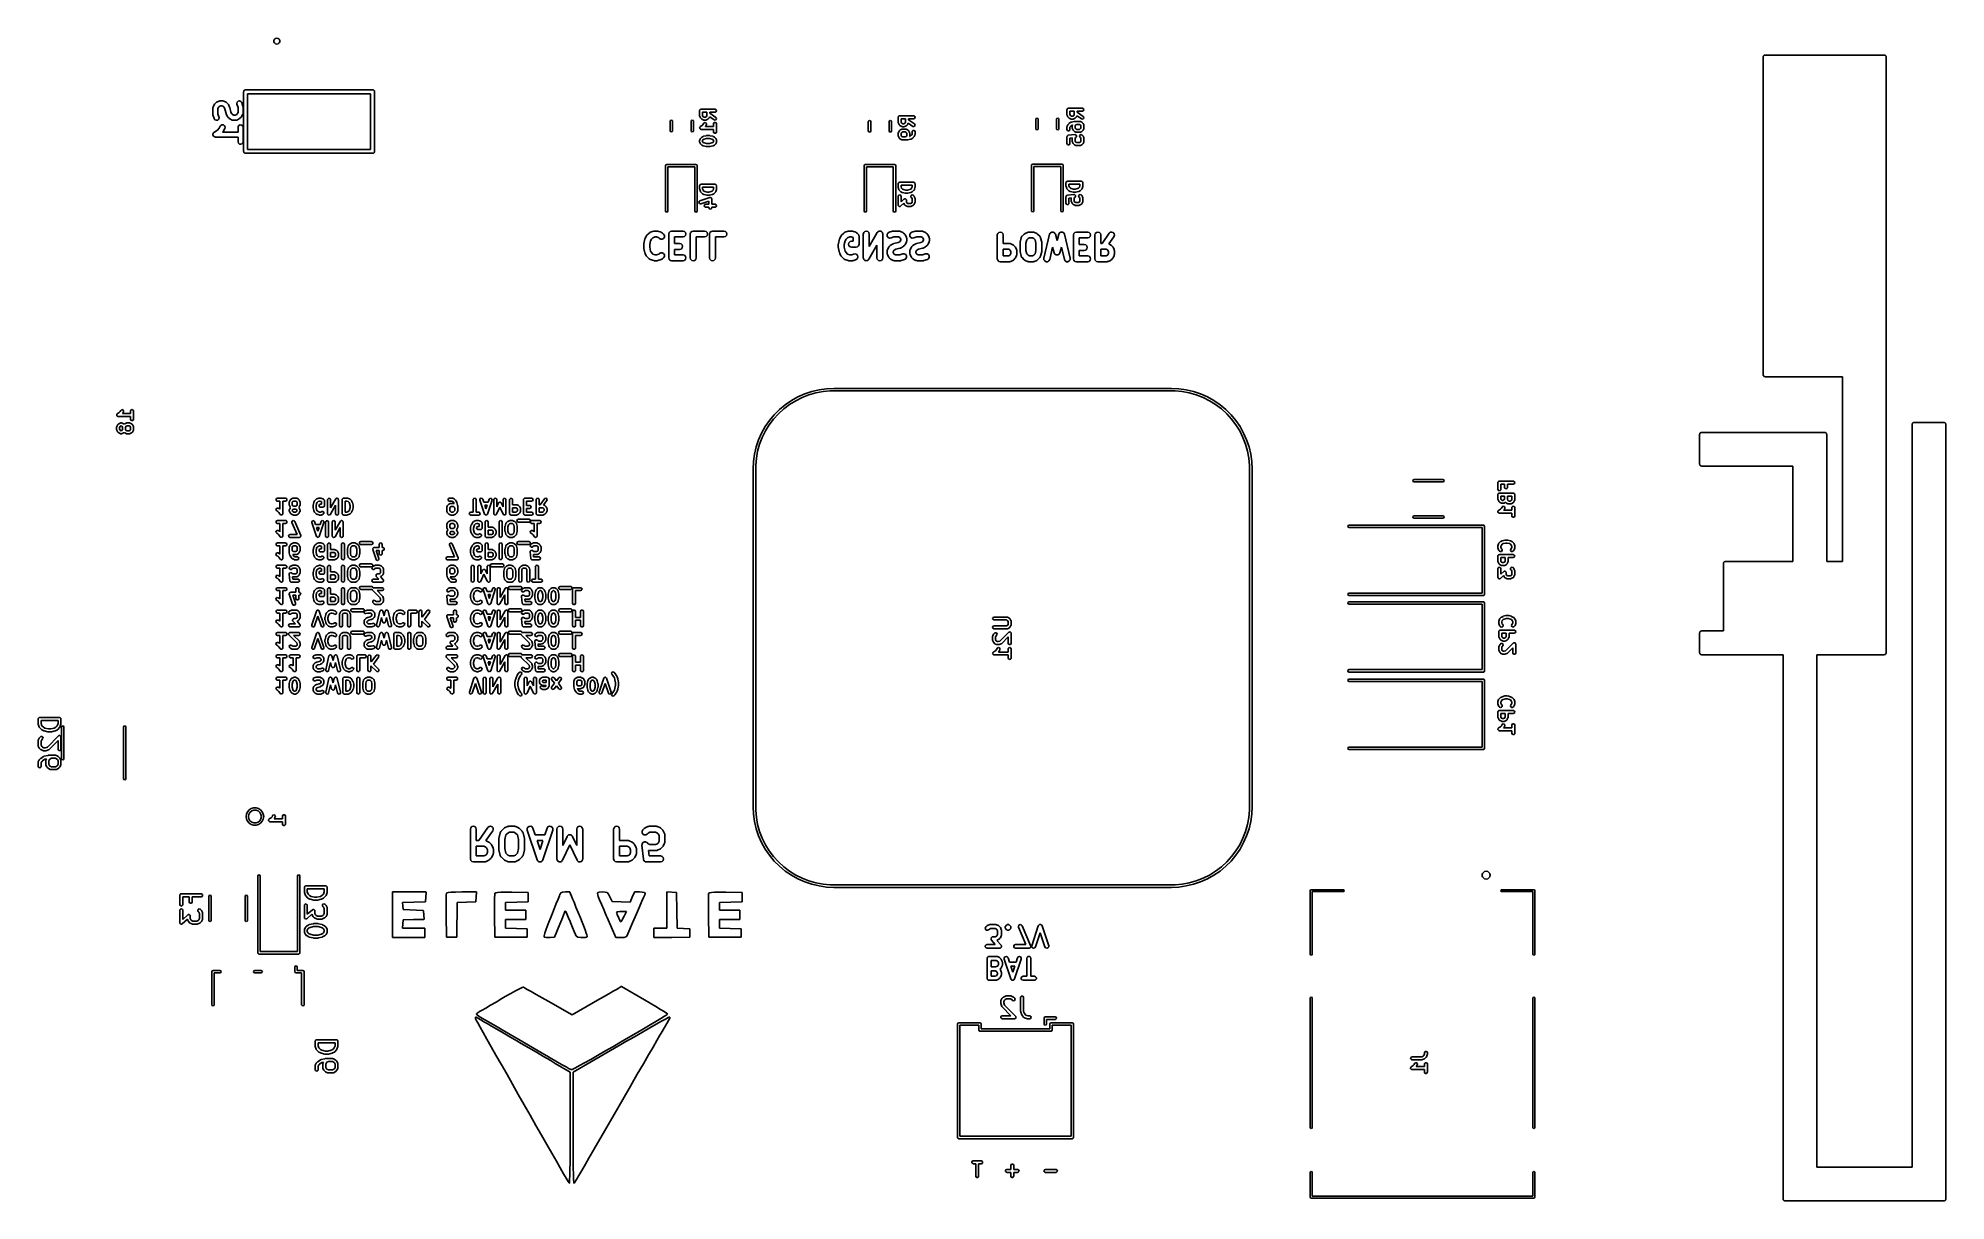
# Model space of a CAD drawing. Extents: x 101.2 to 197.2, y -144.3 to -85.8.
import ezdxf

# ---------------------------------------------------------------- set-up
doc = ezdxf.new("R2010")
doc.units = 0
doc.layers.add('BLACK', color=7, linetype='CONTINUOUS')

msp = doc.modelspace()

# ---------------------------------------------------------------- linework, layer by layer
at = {"layer": 'BLACK', "linetype": 'CONTINUOUS'}
for p, q in [((113.054, -85.9166), (113.083, -85.8565)), ((113.054, -85.9834), (113.054, -85.9166)), ((113.083, -86.0435), (113.054, -85.9834)), ((113.083, -85.8565), (113.135, -85.8149)), ((113.135, -86.0851), (113.083, -86.0435)), ((113.135, -85.8149), (113.2, -85.8)), ((113.2, -86.1), (113.135, -86.0851)), ((113.2, -85.8), (113.265, -85.8149)), ((113.265, -86.0851), (113.2, -86.1)), ((113.265, -85.8149), (113.317, -85.8565)), ((113.317, -86.0435), (113.265, -86.0851)), ((113.317, -85.8565), (113.346, -85.9166)), ((113.346, -85.9834), (113.317, -86.0435)), ((113.346, -85.9166), (113.346, -85.9834)), ((188.05, -86.75), (188.055, -86.7349)), ((188.05, -102.75), (188.05, -86.75)), ((188.055, -86.7191), (188.064, -86.7063)), ((188.055, -86.7349), (188.055, -86.7191)), ((188.064, -86.7063), (188.069, -86.6912)), ((188.069, -86.6912), (188.082, -86.6819)), ((188.082, -86.6819), (188.091, -86.6691)), ((188.091, -86.6691), (188.106, -86.6642)), ((188.106, -86.6642), (188.119, -86.6549)), ((188.119, -86.6549), (188.135, -86.6549)), ((188.135, -86.6549), (188.15, -86.65)), ((188.15, -86.65), (194.15, -86.65)), ((194.15, -86.65), (194.165, -86.6549)), ((194.165, -86.6549), (194.181, -86.6549)), ((194.181, -86.6549), (194.194, -86.6642)), ((194.194, -86.6642), (194.209, -86.6691)), ((194.209, -86.6691), (194.218, -86.6819)), ((194.218, -86.6819), (194.231, -86.6912)), ((194.231, -86.6912), (194.236, -86.7063)), ((194.236, -86.7063), (194.245, -86.7191)), ((194.245, -86.7191), (194.245, -86.7349)), ((194.245, -86.7349), (194.25, -86.75)), ((194.25, -86.75), (194.25, -116.75)), ((109.977, -89.3243), (109.982, -89.2885)), ((109.977, -89.6267), (109.977, -89.3243)), ((109.982, -89.2885), (109.989, -89.2788)), ((109.989, -89.2788), (109.991, -89.2675)), ((109.991, -89.2675), (110.051, -89.1465)), ((110.051, -89.1465), (110.072, -89.1168)), ((110.072, -89.1168), (110.074, -89.1156)), ((110.074, -89.1156), (110.075, -89.1135)), ((110.075, -89.1135), (110.135, -89.0531)), ((110.135, -89.0531), (110.164, -89.0314)), ((110.164, -89.0314), (110.167, -89.0309)), ((110.167, -89.0309), (110.168, -89.0293)), ((110.168, -89.0293), (110.289, -88.9688)), ((110.269, -89.2786), (110.231, -89.3543)), ((110.301, -89.2472), (110.269, -89.2786)), ((110.289, -88.9688), (110.324, -88.9574)), ((110.376, -89.2094), (110.301, -89.2472)), ((110.324, -88.9574), (110.335, -88.9586)), ((110.335, -88.9586), (110.346, -88.9554)), ((110.346, -88.9554), (110.467, -88.9554)), ((110.437, -89.2094), (110.376, -89.2094)), ((110.513, -89.2472), (110.437, -89.2094)), ((110.467, -88.9554), (110.503, -88.9605)), ((110.503, -88.9605), (110.513, -88.9667)), ((110.513, -88.9667), (110.524, -88.9688)), ((110.544, -89.2786), (110.513, -89.2472)), ((110.524, -88.9688), (110.645, -89.0293)), ((110.589, -89.3686), (110.544, -89.2786)), ((110.645, -89.0293), (110.675, -89.0499)), ((110.675, -89.0499), (110.676, -89.0519)), ((110.676, -89.0519), (110.678, -89.0531)), ((110.678, -89.0531), (110.738, -89.1135)), ((110.738, -89.1135), (110.76, -89.1425)), ((110.76, -89.1425), (110.761, -89.1448)), ((110.761, -89.1448), (110.762, -89.1465)), ((110.762, -89.1465), (110.823, -89.2675)), ((110.823, -89.2675), (110.83, -89.2896)), ((110.83, -89.2896), (110.832, -89.2935)), ((110.832, -89.2935), (110.889, -89.5219)), ((111.187, -89.087), (111.205, -89.0176)), ((111.193, -89.1225), (111.187, -89.087)), ((111.247, -89.2844), (111.193, -89.1225)), ((111.205, -89.0176), (111.257, -88.9688)), ((111.247, -89.5362), (111.247, -89.2844)), ((111.257, -88.9688), (111.327, -88.9561)), ((111.327, -88.9561), (111.393, -88.9835)), ((111.393, -88.9835), (111.434, -89.0422)), ((111.434, -89.0422), (111.495, -89.2236)), ((111.495, -89.2236), (111.501, -89.2592)), ((111.501, -89.2592), (111.501, -89.2615)), ((111.501, -89.2615), (111.501, -89.2638)), ((111.501, -89.2638), (111.501, -89.5662)), ((111.525, -88.5), (111.53, -88.4849)), ((111.525, -91.5), (111.525, -88.5)), ((111.53, -88.4691), (111.539, -88.4563)), ((111.53, -88.4849), (111.53, -88.4691)), ((111.539, -88.4563), (111.544, -88.4412)), ((111.544, -88.4412), (111.557, -88.4319)), ((111.557, -88.4319), (111.566, -88.4191)), ((111.566, -88.4191), (111.581, -88.4142)), ((111.581, -88.4142), (111.594, -88.4049)), ((111.594, -88.4049), (111.61, -88.4049)), ((111.61, -88.4049), (111.625, -88.4)), ((111.625, -88.4), (118.025, -88.4)), ((111.725, -88.6), (111.725, -91.4)), ((117.925, -88.6), (111.725, -88.6)), ((117.925, -91.4), (117.925, -88.6)), ((118.025, -88.4), (118.04, -88.4049)), ((118.04, -88.4049), (118.056, -88.4049)), ((118.056, -88.4049), (118.069, -88.4142)), ((118.069, -88.4142), (118.084, -88.4191)), ((118.084, -88.4191), (118.093, -88.4319)), ((118.093, -88.4319), (118.106, -88.4412)), ((118.106, -88.4412), (118.111, -88.4563)), ((118.111, -88.4563), (118.12, -88.4691)), ((118.12, -88.4691), (118.12, -88.4849)), ((118.12, -88.4849), (118.125, -88.5)), ((118.125, -88.5), (118.125, -91.5)), ((153.008, -89.3594), (153.018, -89.3425)), ((153.018, -89.3425), (153.024, -89.3402)), ((153.024, -89.3402), (153.029, -89.335)), ((153.029, -89.335), (153.048, -89.3317)), ((153.048, -89.3317), (153.066, -89.325)), ((153.066, -89.325), (153.766, -89.325)), ((153.766, -89.325), (153.792, -89.3295)), ((153.792, -89.3295), (153.831, -89.3625)), ((109.978, -89.6289), (109.977, -89.6267)), ((109.977, -89.6313), (109.978, -89.6289)), ((109.984, -89.6668), (109.977, -89.6313)), ((110.044, -89.8483), (109.984, -89.6668)), ((110.085, -89.907), (110.044, -89.8483)), ((110.151, -89.9344), (110.085, -89.907)), ((110.222, -89.9216), (110.151, -89.9344)), ((110.274, -89.8728), (110.222, -89.9216)), ((110.231, -89.3543), (110.231, -89.6061)), ((110.231, -89.6061), (110.285, -89.7679)), ((110.292, -89.8035), (110.274, -89.8728)), ((110.285, -89.7679), (110.292, -89.8035)), ((110.302, -90.3376), (110.354, -90.2351)), ((110.354, -90.2351), (110.374, -90.2054)), ((110.374, -90.2054), (110.436, -90.1689)), ((110.436, -90.1689), (110.507, -90.1714)), ((110.507, -90.1714), (110.566, -90.2122)), ((110.566, -90.2122), (110.593, -90.2783)), ((110.593, -90.2783), (110.581, -90.3487)), ((110.646, -89.597), (110.589, -89.3686)), ((110.649, -89.6008), (110.646, -89.597)), ((110.656, -89.623), (110.649, -89.6008)), ((110.716, -89.7439), (110.656, -89.623)), ((110.718, -89.7457), (110.716, -89.7439)), ((110.719, -89.748), (110.718, -89.7457)), ((110.74, -89.7769), (110.719, -89.748)), ((110.801, -89.8374), (110.74, -89.7769)), ((110.803, -89.8386), (110.801, -89.8374)), ((110.804, -89.8406), (110.803, -89.8386)), ((110.834, -89.8612), (110.804, -89.8406)), ((110.955, -89.9217), (110.834, -89.8612)), ((110.889, -89.5219), (110.934, -89.6119)), ((110.934, -89.6119), (110.966, -89.6432)), ((110.966, -89.9237), (110.955, -89.9217)), ((110.966, -89.6432), (111.041, -89.6811)), ((110.976, -89.93), (110.966, -89.9237)), ((111.011, -89.9351), (110.976, -89.93)), ((111.132, -89.9351), (111.011, -89.9351)), ((111.041, -89.6811), (111.102, -89.6811)), ((111.102, -89.6811), (111.178, -89.6432)), ((111.143, -89.9319), (111.132, -89.9351)), ((111.155, -89.9331), (111.143, -89.9319)), ((111.189, -89.9217), (111.155, -89.9331)), ((111.178, -89.6432), (111.209, -89.6119)), ((111.31, -89.8612), (111.189, -89.9217)), ((111.209, -89.6119), (111.247, -89.5362)), ((111.247, -90.2919), (111.252, -90.2561)), ((111.247, -90.5278), (111.247, -90.2919)), ((111.252, -90.2561), (111.291, -90.1959)), ((111.291, -90.1959), (111.356, -90.1662)), ((111.312, -89.8596), (111.31, -89.8612)), ((111.314, -89.8591), (111.312, -89.8596)), ((111.343, -89.8374), (111.314, -89.8591)), ((111.404, -89.7769), (111.343, -89.8374)), ((111.356, -90.1662), (111.427, -90.1764)), ((111.405, -89.7749), (111.404, -89.7769)), ((111.407, -89.7736), (111.405, -89.7749)), ((111.427, -89.7439), (111.407, -89.7736)), ((111.488, -89.623), (111.427, -89.7439)), ((111.427, -90.1764), (111.481, -90.2232)), ((111.481, -90.2232), (111.501, -90.2919)), ((111.49, -89.6117), (111.488, -89.623)), ((111.496, -89.602), (111.49, -89.6117)), ((111.501, -89.5662), (111.496, -89.602)), ((111.501, -90.2919), (111.501, -91.0176)), ((133.012, -89.9877), (133.03, -89.9453)), ((133.012, -90.4623), (133.012, -89.9877)), ((133.03, -89.9453), (133.072, -89.9277)), ((133.072, -89.9277), (133.115, -89.9453)), ((133.115, -89.9453), (133.132, -89.9877)), ((133.132, -89.9877), (133.132, -90.4623)), ((134.058, -89.9877), (134.075, -89.9453)), ((134.058, -90.4623), (134.058, -89.9877)), ((134.075, -89.9453), (134.118, -89.9277)), ((134.118, -89.9277), (134.16, -89.9453)), ((134.16, -89.9453), (134.177, -89.9877)), ((134.177, -89.9877), (134.177, -90.4623)), ((134.491, -89.45), (134.493, -89.4403)), ((134.491, -89.7167), (134.491, -89.45)), ((134.493, -89.7209), (134.491, -89.7167)), ((134.492, -89.437), (134.494, -89.4341)), ((134.493, -89.4403), (134.492, -89.437)), ((134.492, -89.7252), (134.493, -89.7209)), ((134.499, -89.7502), (134.492, -89.7252)), ((134.492, -90.3036), (134.494, -90.2999)), ((134.496, -90.3251), (134.492, -90.3036)), ((134.494, -89.4341), (134.496, -89.4243)), ((134.494, -90.2956), (134.507, -90.2781)), ((134.494, -90.2999), (134.494, -90.2956)), ((134.496, -89.4243), (134.508, -89.4094)), ((134.532, -89.8169), (134.499, -89.7502)), ((134.507, -90.2781), (134.518, -90.2592)), ((134.508, -89.4094), (134.518, -89.3925)), ((134.518, -89.3925), (134.524, -89.3902)), ((134.518, -90.2592), (134.522, -90.2577)), ((134.522, -90.2577), (134.524, -90.2543)), ((134.524, -89.3902), (134.529, -89.385)), ((134.524, -90.2543), (134.618, -90.1917)), ((134.529, -89.385), (134.548, -89.3817)), ((134.533, -89.818), (134.532, -89.8169)), ((134.546, -89.8364), (134.533, -89.818)), ((134.58, -89.8697), (134.546, -89.8364)), ((134.548, -89.3817), (134.566, -89.375)), ((134.566, -89.375), (135.266, -89.375)), ((134.581, -89.8704), (134.58, -89.8697)), ((134.599, -89.8837), (134.581, -89.8704)), ((134.666, -89.9171), (134.599, -89.8837)), ((134.618, -90.1917), (134.671, -90.1389)), ((134.858, -89.525), (134.641, -89.525)), ((134.641, -89.525), (134.641, -89.699)), ((134.641, -89.699), (134.661, -89.7389)), ((134.661, -89.7389), (134.677, -89.755)), ((134.67, -89.9176), (134.666, -89.9171)), ((134.674, -89.9205), (134.67, -89.9176)), ((134.671, -90.1389), (134.699, -90.0831)), ((134.699, -89.925), (134.674, -89.9205)), ((134.677, -89.755), (134.717, -89.775)), ((134.799, -89.925), (134.699, -89.925)), ((134.699, -90.0831), (134.714, -90.0622)), ((134.714, -90.0622), (134.762, -90.0418)), ((134.717, -89.775), (134.782, -89.775)), ((134.762, -90.0418), (134.811, -90.0564)), ((134.786, -90.2364), (134.78, -90.2417)), ((134.78, -90.2417), (135.191, -90.2417)), ((134.782, -89.775), (134.822, -89.755)), ((134.8, -90.2169), (134.786, -90.2349)), ((134.786, -90.2349), (134.786, -90.2364)), ((134.804, -89.9235), (134.799, -89.925)), ((134.833, -90.1502), (134.8, -90.2169)), ((134.808, -89.9245), (134.804, -89.9235)), ((134.833, -89.9171), (134.808, -89.9245)), ((134.811, -90.0564), (134.839, -90.0992)), ((134.822, -89.755), (134.838, -89.7389)), ((134.9, -89.8837), (134.833, -89.9171)), ((134.839, -90.0992), (134.833, -90.1502)), ((134.838, -89.7389), (134.858, -89.699)), ((134.858, -89.699), (134.858, -89.525)), ((134.901, -89.8826), (134.9, -89.8837)), ((134.919, -89.8697), (134.901, -89.8826)), ((134.952, -89.8364), (134.919, -89.8697)), ((134.953, -89.8349), (134.952, -89.8364)), ((134.966, -89.8169), (134.953, -89.8349)), ((134.998, -89.7539), (134.966, -89.8169)), ((135.223, -89.9114), (134.998, -89.7539)), ((135.266, -89.525), (135.008, -89.525)), ((135.008, -89.525), (135.008, -89.5776)), ((135.008, -89.5776), (135.309, -89.7886)), ((135.191, -90.1167), (135.196, -90.091)), ((135.191, -90.2417), (135.191, -90.1167)), ((135.196, -90.091), (135.229, -90.0517)), ((135.273, -89.9247), (135.223, -89.9114)), ((135.229, -90.0517), (135.279, -90.0428)), ((135.266, -89.375), (135.292, -89.3795)), ((135.314, -89.5075), (135.266, -89.525)), ((135.319, -89.903), (135.273, -89.9247)), ((135.279, -90.0428), (135.323, -90.0685)), ((135.292, -89.3795), (135.331, -89.4125)), ((135.309, -89.7886), (135.327, -89.807)), ((135.34, -89.463), (135.314, -89.5075)), ((135.341, -89.8565), (135.319, -89.903)), ((135.323, -90.0685), (135.341, -90.1167)), ((135.327, -89.807), (135.341, -89.8565)), ((135.331, -89.4125), (135.34, -89.463)), ((135.341, -90.1167), (135.341, -90.5167)), ((142.987, -90.0001), (143.005, -89.9577)), ((142.987, -90.4746), (142.987, -90.0001)), ((143.005, -89.9577), (143.047, -89.9401)), ((143.047, -89.9401), (143.09, -89.9577)), ((143.09, -89.9577), (143.107, -90.0001)), ((143.107, -90.0001), (143.107, -90.4746)), ((144.032, -90.0001), (144.05, -89.9577)), ((144.032, -90.4746), (144.032, -90.0001)), ((144.05, -89.9577), (144.093, -89.9401)), ((144.093, -89.9401), (144.135, -89.9577)), ((144.135, -89.9577), (144.153, -90.0001)), ((144.153, -90.0001), (144.153, -90.4746)), ((144.491, -89.7833), (144.493, -89.7736)), ((144.491, -90.05), (144.491, -89.7833)), ((144.493, -90.0542), (144.491, -90.05)), ((144.492, -89.7703), (144.494, -89.7674)), ((144.493, -89.7736), (144.492, -89.7703)), ((144.492, -90.0586), (144.493, -90.0542)), ((144.499, -90.0835), (144.492, -90.0586)), ((144.494, -89.7674), (144.496, -89.7577)), ((144.496, -89.7577), (144.508, -89.7428)), ((144.532, -90.1502), (144.499, -90.0835)), ((144.508, -89.7428), (144.518, -89.7259)), ((144.518, -89.7259), (144.524, -89.7236)), ((144.524, -89.7236), (144.529, -89.7184)), ((144.529, -89.7184), (144.548, -89.715)), ((144.533, -90.1513), (144.532, -90.1502)), ((144.546, -90.1697), (144.533, -90.1513)), ((144.58, -90.203), (144.546, -90.1697)), ((144.548, -89.715), (144.566, -89.7083)), ((144.566, -89.7083), (145.266, -89.7083)), ((144.581, -90.2037), (144.58, -90.203)), ((144.599, -90.2171), (144.581, -90.2037)), ((144.666, -90.2504), (144.599, -90.2171)), ((144.858, -89.8583), (144.641, -89.8583)), ((144.641, -89.8583), (144.641, -90.0323)), ((144.641, -90.0323), (144.661, -90.0722)), ((144.661, -90.0722), (144.677, -90.0884)), ((144.67, -90.2509), (144.666, -90.2504)), ((144.674, -90.2538), (144.67, -90.2509)), ((144.699, -90.2583), (144.674, -90.2538)), ((144.677, -90.0884), (144.717, -90.1083)), ((144.799, -90.2583), (144.699, -90.2583)), ((144.717, -90.1083), (144.782, -90.1083)), ((144.782, -90.1083), (144.822, -90.0884)), ((144.804, -90.2568), (144.799, -90.2583)), ((144.808, -90.2578), (144.804, -90.2568)), ((144.833, -90.2504), (144.808, -90.2578)), ((144.822, -90.0884), (144.838, -90.0722)), ((144.9, -90.2171), (144.833, -90.2504)), ((144.838, -90.0722), (144.858, -90.0323)), ((144.858, -90.0323), (144.858, -89.8583)), ((144.901, -90.2159), (144.9, -90.2171)), ((144.919, -90.203), (144.901, -90.2159)), ((144.952, -90.1697), (144.919, -90.203)), ((144.953, -90.1682), (144.952, -90.1697)), ((144.966, -90.1502), (144.953, -90.1682)), ((144.998, -90.0872), (144.966, -90.1502)), ((145.223, -90.2448), (144.998, -90.0872)), ((145.266, -89.8583), (145.008, -89.8583)), ((145.008, -89.8583), (145.008, -89.9109)), ((145.008, -89.9109), (145.309, -90.1219)), ((145.273, -90.258), (145.223, -90.2448)), ((145.266, -89.7083), (145.292, -89.7129)), ((145.314, -89.8408), (145.266, -89.8583)), ((145.319, -90.2364), (145.273, -90.258)), ((145.292, -89.7129), (145.331, -89.7458)), ((145.309, -90.1219), (145.327, -90.1403)), ((145.34, -89.7964), (145.314, -89.8408)), ((145.341, -90.1899), (145.319, -90.2364)), ((145.327, -90.1403), (145.341, -90.1899)), ((145.331, -89.7458), (145.34, -89.7964)), ((151.417, -89.8877), (151.435, -89.8453)), ((151.417, -90.3623), (151.417, -89.8877)), ((151.435, -89.8453), (151.477, -89.8277)), ((151.477, -89.8277), (151.52, -89.8453)), ((151.52, -89.8453), (151.537, -89.8877)), ((151.537, -89.8877), (151.537, -90.3623)), ((152.463, -89.8877), (152.48, -89.8453)), ((152.463, -90.3623), (152.463, -89.8877)), ((152.48, -89.8453), (152.522, -89.8277)), ((152.522, -89.8277), (152.565, -89.8453)), ((152.565, -89.8453), (152.582, -89.8877)), ((152.582, -89.8877), (152.582, -90.3623)), ((152.991, -89.4), (152.993, -89.3903)), ((152.991, -89.6667), (152.991, -89.4)), ((152.993, -89.6709), (152.991, -89.6667)), ((152.991, -90.2667), (152.996, -90.241)), ((152.991, -90.4), (152.991, -90.2667)), ((152.992, -89.387), (152.994, -89.3841)), ((152.993, -89.3903), (152.992, -89.387)), ((152.992, -89.6752), (152.993, -89.6709)), ((152.999, -89.7002), (152.992, -89.6752)), ((152.994, -89.3841), (152.996, -89.3743)), ((152.996, -89.3743), (153.008, -89.3594)), ((152.996, -90.241), (152.998, -90.2376)), ((152.998, -90.2376), (152.999, -90.2331)), ((153.032, -89.7669), (152.999, -89.7002)), ((152.999, -90.2331), (153.032, -90.1665)), ((153.033, -89.768), (153.032, -89.7669)), ((153.032, -90.1665), (153.046, -90.1484)), ((153.046, -89.7864), (153.033, -89.768)), ((153.08, -89.8197), (153.046, -89.7864)), ((153.046, -90.147), (153.08, -90.1136)), ((153.046, -90.1484), (153.046, -90.147)), ((153.081, -89.8204), (153.08, -89.8197)), ((153.08, -90.1136), (153.089, -90.1071)), ((153.099, -89.8337), (153.081, -89.8204)), ((153.089, -90.1071), (153.091, -90.1043)), ((153.091, -90.1043), (153.191, -90.0376)), ((153.166, -89.8671), (153.099, -89.8337)), ((153.358, -89.475), (153.141, -89.475)), ((153.141, -89.475), (153.141, -89.649)), ((153.141, -89.649), (153.161, -89.6889)), ((153.161, -90.2444), (153.141, -90.2844)), ((153.141, -90.2844), (153.141, -90.4)), ((153.161, -89.6889), (153.177, -89.705)), ((153.18, -90.225), (153.161, -90.2444)), ((153.17, -89.8676), (153.166, -89.8671)), ((153.174, -89.8705), (153.17, -89.8676)), ((153.199, -89.875), (153.174, -89.8705)), ((153.177, -89.705), (153.217, -89.725)), ((153.263, -90.1696), (153.18, -90.225)), ((153.191, -90.0376), (153.214, -90.0275)), ((153.299, -89.875), (153.199, -89.875)), ((153.214, -90.0275), (153.215, -90.0272)), ((153.215, -90.0272), (153.348, -89.9939)), ((153.217, -89.725), (153.282, -89.725)), ((153.258, -90.2), (153.262, -90.1743)), ((153.258, -90.3333), (153.258, -90.2)), ((153.262, -90.1743), (153.265, -90.1709)), ((153.265, -90.1692), (153.263, -90.1696)), ((153.265, -90.1709), (153.265, -90.1692)), ((153.282, -89.725), (153.322, -89.705)), ((153.304, -89.8735), (153.299, -89.875)), ((153.308, -89.8745), (153.304, -89.8735)), ((153.333, -89.8671), (153.308, -89.8745)), ((153.322, -89.705), (153.338, -89.6889)), ((153.4, -89.8337), (153.333, -89.8671)), ((153.338, -89.6889), (153.358, -89.649)), ((153.348, -89.9939), (153.363, -89.9929)), ((153.358, -89.649), (153.358, -89.475)), ((153.363, -89.9929), (153.366, -89.9917)), ((153.366, -89.9917), (153.633, -89.9917)), ((153.401, -89.8326), (153.4, -89.8337)), ((153.419, -89.8197), (153.401, -89.8326)), ((153.428, -90.1778), (153.408, -90.2177)), ((153.408, -90.2177), (153.408, -90.3156)), ((153.452, -89.7864), (153.419, -89.8197)), ((153.444, -90.1616), (153.428, -90.1778)), ((153.484, -90.1417), (153.444, -90.1616)), ((153.453, -89.7849), (153.452, -89.7864)), ((153.466, -89.7669), (153.453, -89.7849)), ((153.498, -89.7039), (153.466, -89.7669)), ((153.615, -90.1417), (153.484, -90.1417)), ((153.723, -89.8614), (153.498, -89.7039)), ((153.766, -89.475), (153.508, -89.475)), ((153.508, -89.475), (153.508, -89.5276)), ((153.508, -89.5276), (153.809, -89.7386)), ((153.655, -90.1616), (153.615, -90.1417)), ((153.633, -89.9917), (153.658, -89.9962)), ((153.671, -90.1778), (153.655, -90.1616)), ((153.658, -89.9962), (153.662, -89.9991)), ((153.662, -89.9991), (153.666, -89.9996)), ((153.666, -89.9996), (153.733, -90.0329)), ((153.691, -90.2177), (153.671, -90.1778)), ((153.691, -90.3156), (153.691, -90.2177)), ((153.773, -89.8747), (153.723, -89.8614)), ((153.733, -90.0329), (153.751, -90.0463)), ((153.751, -90.0463), (153.752, -90.047)), ((153.752, -90.047), (153.786, -90.0803)), ((153.814, -89.4575), (153.766, -89.475)), ((153.819, -89.853), (153.773, -89.8747)), ((153.786, -90.0803), (153.799, -90.0987)), ((153.799, -90.0987), (153.8, -90.0998)), ((153.8, -90.0998), (153.833, -90.1665)), ((153.809, -89.7386), (153.827, -89.757)), ((153.84, -89.413), (153.814, -89.4575)), ((153.841, -89.8065), (153.819, -89.853)), ((153.827, -89.757), (153.841, -89.8065)), ((153.831, -89.3625), (153.84, -89.413)), ((153.833, -90.1665), (153.841, -90.1914)), ((153.841, -90.1914), (153.839, -90.1958)), ((153.839, -90.1958), (153.841, -90.2)), ((153.841, -90.2), (153.841, -90.3333)), ((109.979, -90.6728), (109.984, -90.6384)), ((109.979, -90.6738), (109.979, -90.6728)), ((109.979, -90.6749), (109.979, -90.6738)), ((109.994, -90.7063), (109.979, -90.6749)), ((109.984, -90.6384), (109.988, -90.604)), ((109.988, -90.604), (109.989, -90.6031)), ((109.989, -90.602), (110.012, -90.5757)), ((109.989, -90.6031), (109.989, -90.602)), ((110.008, -90.7379), (109.994, -90.7063)), ((110.009, -90.7385), (110.008, -90.7379)), ((110.01, -90.7395), (110.009, -90.7385)), ((110.039, -90.7578), (110.01, -90.7395)), ((110.012, -90.5757), (110.034, -90.5491)), ((110.034, -90.5491), (110.205, -90.4351)), ((110.069, -90.7766), (110.039, -90.7578)), ((110.07, -90.7768), (110.069, -90.7766)), ((110.071, -90.7772), (110.07, -90.7768)), ((110.072, -90.7772), (110.071, -90.7772)), ((110.104, -90.7818), (110.072, -90.7772)), ((111.247, -90.7818), (110.104, -90.7818)), ((110.205, -90.4351), (110.302, -90.3376)), ((110.497, -90.5027), (110.471, -90.5278)), ((110.471, -90.5278), (111.247, -90.5278)), ((110.498, -90.5006), (110.497, -90.5027)), ((110.5, -90.4994), (110.498, -90.5006)), ((110.52, -90.4697), (110.5, -90.4994)), ((110.581, -90.3487), (110.52, -90.4697)), ((111.247, -91.0176), (111.247, -90.7818)), ((111.267, -91.0863), (111.247, -91.0176)), ((111.322, -91.1331), (111.267, -91.0863)), ((111.392, -91.1433), (111.322, -91.1331)), ((111.457, -91.1136), (111.392, -91.1433)), ((111.496, -91.0534), (111.457, -91.1136)), ((111.501, -91.0176), (111.496, -91.0534)), ((133.03, -90.5047), (133.012, -90.4623)), ((133.072, -90.5223), (133.03, -90.5047)), ((133.115, -90.5047), (133.072, -90.5223)), ((133.132, -90.4623), (133.115, -90.5047)), ((134.075, -90.5047), (134.058, -90.4623)), ((134.118, -90.5223), (134.075, -90.5047)), ((134.16, -90.5047), (134.118, -90.5223)), ((134.177, -90.4623), (134.16, -90.5047)), ((134.491, -90.95), (134.496, -90.9243)), ((134.491, -91.0167), (134.491, -90.95)), ((134.493, -91.0209), (134.491, -91.0167)), ((134.492, -91.0252), (134.493, -91.0209)), ((134.499, -91.0502), (134.492, -91.0252)), ((134.497, -90.3468), (134.496, -90.3251)), ((134.496, -90.9243), (134.498, -90.9209)), ((134.5, -90.3499), (134.497, -90.3468)), ((134.498, -90.9209), (134.499, -90.9165)), ((134.499, -90.9165), (134.532, -90.8498)), ((134.532, -91.1169), (134.499, -91.0502)), ((134.501, -90.3542), (134.5, -90.3499)), ((134.518, -90.3682), (134.501, -90.3542)), ((134.533, -90.3839), (134.518, -90.3682)), ((134.532, -90.8498), (134.546, -90.8318)), ((134.533, -91.118), (134.532, -91.1169)), ((134.537, -90.3844), (134.533, -90.3839)), ((134.546, -91.1364), (134.533, -91.118)), ((134.54, -90.3871), (134.537, -90.3844)), ((134.566, -90.3917), (134.54, -90.3871)), ((134.546, -90.8303), (134.58, -90.797)), ((134.546, -90.8318), (134.546, -90.8303)), ((134.58, -91.1697), (134.546, -91.1364)), ((135.191, -90.3917), (134.566, -90.3917)), ((134.58, -90.797), (134.598, -90.7841)), ((134.581, -91.1704), (134.58, -91.1697)), ((134.599, -91.1837), (134.581, -91.1704)), ((134.598, -90.7841), (134.599, -90.7829)), ((134.599, -90.7829), (134.666, -90.7496)), ((134.666, -91.2171), (134.599, -91.1837)), ((134.661, -90.9278), (134.641, -90.9677)), ((134.641, -90.9677), (134.641, -90.999)), ((134.641, -90.999), (134.661, -91.0389)), ((134.677, -90.9116), (134.661, -90.9278)), ((134.661, -91.0389), (134.677, -91.055)), ((134.666, -90.7496), (134.678, -90.7459)), ((134.669, -91.2175), (134.666, -91.2171)), ((134.681, -91.2228), (134.669, -91.2175)), ((134.726, -90.8874), (134.677, -90.9116)), ((134.677, -91.055), (134.726, -91.0792)), ((134.678, -90.7459), (134.681, -90.7439)), ((134.681, -90.7439), (134.815, -90.7106)), ((134.815, -91.2561), (134.681, -91.2228)), ((134.842, -90.8583), (134.726, -90.8874)), ((134.726, -91.0792), (134.842, -91.1083)), ((134.815, -90.7106), (134.829, -90.7095)), ((134.818, -91.2557), (134.815, -91.2561)), ((134.833, -91.2583), (134.818, -91.2557)), ((134.829, -90.7095), (134.833, -90.7083)), ((134.833, -90.7083), (134.999, -90.7083)), ((134.999, -91.2583), (134.833, -91.2583)), ((134.99, -90.8583), (134.842, -90.8583)), ((134.842, -91.1083), (134.99, -91.1083)), ((135.107, -90.8874), (134.99, -90.8583)), ((134.99, -91.1083), (135.107, -91.0792)), ((134.999, -90.7083), (135.014, -90.7109)), ((135.003, -91.2571), (134.999, -91.2583)), ((135.018, -91.2561), (135.003, -91.2571)), ((135.014, -90.7109), (135.018, -90.7106)), ((135.018, -90.7106), (135.151, -90.7439)), ((135.151, -91.2228), (135.018, -91.2561)), ((135.155, -90.9116), (135.107, -90.8874)), ((135.107, -91.0792), (135.155, -91.055)), ((135.151, -90.7439), (135.163, -90.7492)), ((135.154, -91.2208), (135.151, -91.2228)), ((135.166, -91.2171), (135.154, -91.2208)), ((135.171, -90.9278), (135.155, -90.9116)), ((135.155, -91.055), (135.171, -91.0389)), ((135.163, -90.7492), (135.166, -90.7496)), ((135.166, -90.7496), (135.233, -90.7829)), ((135.233, -91.1837), (135.166, -91.2171)), ((135.191, -90.9677), (135.171, -90.9278)), ((135.171, -91.0389), (135.191, -90.999)), ((135.191, -90.5167), (135.191, -90.3917)), ((135.209, -90.5649), (135.191, -90.5167)), ((135.191, -90.999), (135.191, -90.9677)), ((135.253, -90.5905), (135.209, -90.5649)), ((135.233, -90.7829), (135.251, -90.7963)), ((135.234, -91.1826), (135.233, -91.1837)), ((135.252, -91.1697), (135.234, -91.1826)), ((135.251, -90.7963), (135.252, -90.797)), ((135.252, -90.797), (135.286, -90.8303)), ((135.286, -91.1364), (135.252, -91.1697)), ((135.304, -90.5816), (135.253, -90.5905)), ((135.286, -90.8303), (135.299, -90.8487)), ((135.3, -91.1169), (135.286, -91.1349)), ((135.286, -91.1349), (135.286, -91.1364)), ((135.299, -90.8487), (135.3, -90.8498)), ((135.3, -90.8498), (135.333, -90.9165)), ((135.333, -91.0502), (135.3, -91.1169)), ((135.337, -90.5423), (135.304, -90.5816)), ((135.333, -90.9165), (135.341, -90.9414)), ((135.334, -91.0458), (135.333, -91.0502)), ((135.337, -91.0423), (135.334, -91.0458)), ((135.341, -90.5167), (135.337, -90.5423)), ((135.341, -91.0167), (135.337, -91.0423)), ((135.341, -90.9414), (135.339, -90.9458)), ((135.339, -90.9458), (135.341, -90.95)), ((135.341, -90.95), (135.341, -91.0167)), ((143.005, -90.517), (142.987, -90.4746)), ((143.047, -90.5346), (143.005, -90.517)), ((143.09, -90.517), (143.047, -90.5346)), ((143.107, -90.4746), (143.09, -90.517)), ((144.05, -90.517), (144.032, -90.4746)), ((144.093, -90.5346), (144.05, -90.517)), ((144.135, -90.517), (144.093, -90.5346)), ((144.153, -90.4746), (144.135, -90.517)), ((144.491, -90.5833), (144.496, -90.5577)), ((144.491, -90.7167), (144.491, -90.5833)), ((144.493, -90.7209), (144.491, -90.7167)), ((144.492, -90.7252), (144.493, -90.7209)), ((144.499, -90.7502), (144.492, -90.7252)), ((144.496, -90.5577), (144.498, -90.5542)), ((144.498, -90.5542), (144.499, -90.5498)), ((144.499, -90.5498), (144.532, -90.4831)), ((144.532, -90.8169), (144.499, -90.7502)), ((144.532, -90.4831), (144.546, -90.4651)), ((144.533, -90.818), (144.532, -90.8169)), ((144.546, -90.8364), (144.533, -90.818)), ((144.546, -90.4636), (144.58, -90.4303)), ((144.546, -90.4651), (144.546, -90.4636)), ((144.58, -90.8697), (144.546, -90.8364)), ((144.58, -90.4303), (144.598, -90.4174)), ((144.581, -90.8704), (144.58, -90.8697)), ((144.599, -90.8837), (144.581, -90.8704)), ((144.598, -90.4174), (144.599, -90.4163)), ((144.599, -90.4163), (144.666, -90.3829)), ((144.666, -90.9171), (144.599, -90.8837)), ((144.661, -90.5611), (144.641, -90.601)), ((144.641, -90.601), (144.641, -90.699)), ((144.641, -90.699), (144.661, -90.7389)), ((144.677, -90.545), (144.661, -90.5611)), ((144.661, -90.7389), (144.677, -90.755)), ((144.666, -90.3829), (144.691, -90.3755)), ((144.67, -90.9176), (144.666, -90.9171)), ((144.674, -90.9205), (144.67, -90.9176)), ((144.699, -90.925), (144.674, -90.9205)), ((144.717, -90.525), (144.677, -90.545)), ((144.677, -90.755), (144.717, -90.775)), ((144.691, -90.3755), (144.695, -90.3765)), ((144.695, -90.3765), (144.699, -90.375)), ((144.699, -90.375), (144.866, -90.375)), ((144.966, -90.925), (144.699, -90.925)), ((144.848, -90.525), (144.717, -90.525)), ((144.717, -90.775), (144.848, -90.775)), ((144.888, -90.545), (144.848, -90.525)), ((144.848, -90.775), (144.888, -90.755)), ((144.866, -90.375), (144.892, -90.3795)), ((144.904, -90.5611), (144.888, -90.545)), ((144.888, -90.755), (144.904, -90.7389)), ((144.892, -90.3795), (144.895, -90.3824)), ((144.895, -90.3824), (144.9, -90.3829)), ((144.9, -90.3829), (144.966, -90.4163)), ((144.924, -90.601), (144.904, -90.5611)), ((144.904, -90.7389), (144.924, -90.699)), ((144.924, -90.699), (144.924, -90.601)), ((144.966, -90.4163), (144.984, -90.4296)), ((144.969, -90.9238), (144.966, -90.925)), ((144.984, -90.9228), (144.969, -90.9238)), ((144.984, -90.4296), (144.986, -90.4303)), ((145.118, -90.8894), (144.984, -90.9228)), ((144.986, -90.4303), (145.019, -90.4636)), ((145.019, -90.4636), (145.032, -90.482)), ((145.032, -90.482), (145.033, -90.4831)), ((145.033, -90.4831), (145.066, -90.5498)), ((145.066, -90.5498), (145.074, -90.5748)), ((145.07, -90.7423), (145.067, -90.7458)), ((145.067, -90.7458), (145.067, -90.7475)), ((145.067, -90.7475), (145.069, -90.7471)), ((145.069, -90.7471), (145.152, -90.6917)), ((145.074, -90.7167), (145.07, -90.7423)), ((145.074, -90.5748), (145.073, -90.5791)), ((145.073, -90.5791), (145.074, -90.5833)), ((145.074, -90.5833), (145.074, -90.7167)), ((145.141, -90.8791), (145.118, -90.8892)), ((145.118, -90.8892), (145.118, -90.8894)), ((145.241, -90.8124), (145.141, -90.8791)), ((145.152, -90.6917), (145.171, -90.6722)), ((145.171, -90.6722), (145.191, -90.6323)), ((145.191, -90.5167), (145.196, -90.491)), ((145.191, -90.6323), (145.191, -90.5167)), ((145.196, -90.491), (145.229, -90.4517)), ((145.229, -90.4517), (145.279, -90.4428)), ((145.243, -90.8096), (145.241, -90.8124)), ((145.252, -90.803), (145.243, -90.8096)), ((145.286, -90.7697), (145.252, -90.803)), ((145.279, -90.4428), (145.323, -90.4685)), ((145.3, -90.7502), (145.286, -90.7682)), ((145.286, -90.7682), (145.286, -90.7697)), ((145.333, -90.6835), (145.3, -90.7502)), ((145.323, -90.4685), (145.341, -90.5167)), ((145.334, -90.6791), (145.333, -90.6835)), ((145.337, -90.6757), (145.334, -90.6791)), ((145.341, -90.65), (145.337, -90.6757)), ((145.341, -90.5167), (145.341, -90.65)), ((151.435, -90.4047), (151.417, -90.3623)), ((151.477, -90.4223), (151.435, -90.4047)), ((151.52, -90.4047), (151.477, -90.4223)), ((151.537, -90.3623), (151.52, -90.4047)), ((152.48, -90.4047), (152.463, -90.3623)), ((152.522, -90.4223), (152.48, -90.4047)), ((152.565, -90.4047), (152.522, -90.4223)), ((152.582, -90.3623), (152.565, -90.4047)), ((153.009, -90.4482), (152.991, -90.4)), ((152.991, -90.7611), (152.993, -90.7582)), ((152.992, -90.7628), (152.991, -90.7611)), ((152.991, -90.7667), (152.992, -90.7628)), ((152.991, -91.1), (152.991, -90.7667)), ((153.009, -91.1482), (152.991, -91.1)), ((152.993, -90.7582), (152.996, -90.741)), ((152.996, -90.741), (153.006, -90.7288)), ((153.006, -90.7288), (153.012, -90.7143)), ((153.053, -90.4739), (153.009, -90.4482)), ((153.053, -91.1739), (153.009, -91.1482)), ((153.012, -90.7143), (153.022, -90.7097)), ((153.022, -90.7097), (153.029, -90.7017)), ((153.029, -90.7017), (153.044, -90.6989)), ((153.044, -90.6989), (153.059, -90.692)), ((153.104, -90.465), (153.053, -90.4739)), ((153.104, -91.165), (153.053, -91.1739)), ((153.059, -90.692), (153.392, -90.6587)), ((153.137, -90.4257), (153.104, -90.465)), ((153.137, -91.1257), (153.104, -91.165)), ((153.141, -90.4), (153.137, -90.4257)), ((153.141, -91.1), (153.137, -91.1257)), ((153.26, -90.8227), (153.141, -90.8345)), ((153.141, -90.8345), (153.141, -91.1)), ((153.259, -90.3375), (153.258, -90.3333)), ((153.258, -90.3419), (153.259, -90.3375)), ((153.266, -90.3669), (153.258, -90.3419)), ((153.258, -90.8333), (153.26, -90.8227)), ((153.258, -91), (153.258, -90.8333)), ((153.259, -91.0042), (153.258, -91)), ((153.258, -91.0086), (153.259, -91.0042)), ((153.266, -91.0335), (153.258, -91.0086)), ((153.299, -90.4335), (153.266, -90.3669)), ((153.299, -91.1002), (153.266, -91.0335)), ((153.3, -90.4347), (153.299, -90.4335)), ((153.3, -91.1013), (153.299, -91.1002)), ((153.313, -90.453), (153.3, -90.4347)), ((153.313, -91.1197), (153.3, -91.1013)), ((153.346, -90.4864), (153.313, -90.453)), ((153.346, -91.153), (153.313, -91.1197)), ((153.348, -90.4871), (153.346, -90.4864)), ((153.348, -91.1537), (153.346, -91.153)), ((153.366, -90.5004), (153.348, -90.4871)), ((153.366, -91.1671), (153.348, -91.1537)), ((153.432, -90.5337), (153.366, -90.5004)), ((153.432, -91.2004), (153.366, -91.1671)), ((153.392, -90.6587), (153.418, -90.6607)), ((153.408, -90.3156), (153.428, -90.3556)), ((153.428, -90.8111), (153.408, -90.851)), ((153.408, -90.851), (153.408, -90.9823)), ((153.408, -90.9823), (153.428, -91.0222)), ((153.418, -90.6607), (153.418, -90.6609)), ((153.418, -90.6609), (153.419, -90.6609)), ((153.419, -90.6609), (153.439, -90.6754)), ((153.428, -90.3556), (153.444, -90.3717)), ((153.452, -90.7864), (153.428, -90.8111)), ((153.428, -91.0222), (153.444, -91.0384)), ((153.437, -90.5343), (153.432, -90.5337)), ((153.437, -91.2009), (153.432, -91.2004)), ((153.44, -90.5371), (153.437, -90.5343)), ((153.44, -91.2038), (153.437, -91.2009)), ((153.439, -90.6754), (153.46, -90.6896)), ((153.466, -90.5417), (153.44, -90.5371)), ((153.466, -91.2083), (153.44, -91.2038)), ((153.444, -90.3717), (153.484, -90.3917)), ((153.444, -91.0384), (153.484, -91.0583)), ((153.453, -90.7859), (153.452, -90.7864)), ((153.463, -90.7627), (153.453, -90.7857)), ((153.453, -90.7857), (153.453, -90.7859)), ((153.46, -90.6896), (153.46, -90.69)), ((153.46, -90.69), (153.461, -90.6903)), ((153.461, -90.6903), (153.467, -90.7147)), ((153.474, -90.7399), (153.463, -90.7627)), ((153.633, -90.5417), (153.466, -90.5417)), ((153.633, -91.2083), (153.466, -91.2083)), ((153.467, -90.7147), (153.474, -90.7389)), ((153.474, -90.7389), (153.474, -90.7394)), ((153.474, -90.7394), (153.474, -90.7399)), ((153.484, -90.3917), (153.615, -90.3917)), ((153.484, -91.0583), (153.615, -91.0583)), ((153.615, -90.3917), (153.655, -90.3717)), ((153.615, -91.0583), (153.655, -91.0384)), ((153.627, -90.7139), (153.656, -90.6719)), ((153.631, -90.765), (153.627, -90.7139)), ((153.646, -90.7864), (153.631, -90.765)), ((153.637, -90.5401), (153.633, -90.5417)), ((153.637, -91.2068), (153.633, -91.2083)), ((153.641, -90.5412), (153.637, -90.5401)), ((153.641, -91.2078), (153.637, -91.2068)), ((153.666, -90.5337), (153.641, -90.5412)), ((153.666, -91.2004), (153.641, -91.2078)), ((153.671, -90.8111), (153.646, -90.7864)), ((153.655, -90.3717), (153.671, -90.3556)), ((153.655, -91.0384), (153.671, -91.0222)), ((153.656, -90.6719), (153.706, -90.6586)), ((153.733, -90.5004), (153.666, -90.5337)), ((153.733, -91.1671), (153.666, -91.2004)), ((153.671, -90.3556), (153.691, -90.3156)), ((153.691, -90.851), (153.671, -90.8111)), ((153.671, -91.0222), (153.691, -90.9823)), ((153.691, -90.9823), (153.691, -90.851)), ((153.706, -90.6586), (153.752, -90.6803)), ((153.734, -90.4992), (153.733, -90.5004)), ((153.734, -91.1659), (153.733, -91.1671)), ((153.752, -90.4864), (153.734, -90.4992)), ((153.752, -91.153), (153.734, -91.1659)), ((153.786, -90.453), (153.752, -90.4864)), ((153.752, -90.6803), (153.786, -90.7136)), ((153.786, -91.1197), (153.752, -91.153)), ((153.8, -90.4335), (153.786, -90.4515)), ((153.786, -90.4515), (153.786, -90.453)), ((153.786, -90.7136), (153.799, -90.732)), ((153.8, -91.1002), (153.786, -91.1182)), ((153.786, -91.1182), (153.786, -91.1197)), ((153.799, -90.732), (153.8, -90.7331)), ((153.833, -90.3669), (153.8, -90.4335)), ((153.8, -90.7331), (153.833, -90.7998)), ((153.833, -91.0335), (153.8, -91.1002)), ((153.834, -90.3624), (153.833, -90.3669)), ((153.833, -90.7998), (153.841, -90.8248)), ((153.834, -91.0291), (153.833, -91.0335)), ((153.837, -90.359), (153.834, -90.3624)), ((153.837, -91.0257), (153.834, -91.0291)), ((153.841, -90.3333), (153.837, -90.359)), ((153.841, -91), (153.837, -91.0257)), ((153.841, -90.8248), (153.839, -90.8291)), ((153.839, -90.8291), (153.841, -90.8333)), ((153.841, -90.8333), (153.841, -91)), ((111.53, -91.5151), (111.525, -91.5)), ((111.53, -91.5309), (111.53, -91.5151)), ((111.539, -91.5437), (111.53, -91.5309)), ((111.544, -91.5588), (111.539, -91.5437)), ((111.557, -91.5681), (111.544, -91.5588)), ((111.566, -91.5809), (111.557, -91.5681)), ((111.581, -91.5858), (111.566, -91.5809)), ((111.594, -91.5951), (111.581, -91.5858)), ((111.61, -91.5951), (111.594, -91.5951)), ((111.625, -91.6), (111.61, -91.5951)), ((118.025, -91.6), (111.625, -91.6)), ((111.725, -91.4), (117.925, -91.4)), ((118.04, -91.5951), (118.025, -91.6)), ((118.056, -91.5951), (118.04, -91.5951)), ((118.069, -91.5858), (118.056, -91.5951)), ((118.084, -91.5809), (118.069, -91.5858)), ((118.093, -91.5681), (118.084, -91.5809)), ((118.106, -91.5588), (118.093, -91.5681)), ((118.111, -91.5437), (118.106, -91.5588)), ((118.12, -91.5309), (118.111, -91.5437)), ((118.125, -91.5), (118.12, -91.5151)), ((118.12, -91.5151), (118.12, -91.5309)), ((132.775, -92.2148), (132.793, -92.1724)), ((132.775, -94.4998), (132.775, -92.2148)), ((132.793, -92.1724), (132.835, -92.1548)), ((132.835, -92.1548), (134.305, -92.1548)), ((134.305, -92.1548), (134.347, -92.1724)), ((134.347, -92.1724), (134.365, -92.2148)), ((134.365, -92.2148), (134.365, -94.4998)), ((142.775, -92.2148), (142.793, -92.1724)), ((142.775, -94.4998), (142.775, -92.2148)), ((142.793, -92.1724), (142.835, -92.1548)), ((142.835, -92.1548), (144.305, -92.1548)), ((144.305, -92.1548), (144.347, -92.1724)), ((144.347, -92.1724), (144.365, -92.2148)), ((144.365, -92.2148), (144.365, -94.4998)), ((151.205, -92.2025), (151.223, -92.1601)), ((151.205, -94.4875), (151.205, -92.2025)), ((151.223, -92.1601), (151.265, -92.1425)), ((151.265, -92.1425), (152.735, -92.1425)), ((152.735, -92.1425), (152.777, -92.1601)), ((152.777, -92.1601), (152.795, -92.2025)), ((152.795, -92.2025), (152.795, -94.4875)), ((134.245, -92.2748), (132.895, -92.2748)), ((132.895, -92.2748), (132.895, -94.4998)), ((134.245, -94.4998), (134.245, -92.2748)), ((134.508, -93.1928), (134.518, -93.1759)), ((134.518, -93.1759), (134.524, -93.1736)), ((134.524, -93.1736), (134.529, -93.1684)), ((134.529, -93.1684), (134.548, -93.165)), ((134.548, -93.165), (134.566, -93.1583)), ((134.566, -93.1583), (135.266, -93.1583)), ((135.266, -93.1583), (135.276, -93.16)), ((135.276, -93.16), (135.279, -93.1595)), ((135.279, -93.1595), (135.282, -93.1611)), ((135.282, -93.1611), (135.292, -93.1629)), ((135.292, -93.1629), (135.307, -93.1754)), ((135.307, -93.1754), (135.323, -93.1851)), ((135.323, -93.1851), (135.326, -93.1915)), ((144.245, -92.2748), (142.895, -92.2748)), ((142.895, -92.2748), (142.895, -94.4998)), ((144.245, -94.4998), (144.245, -92.2748)), ((144.491, -93.1333), (144.493, -93.1236)), ((144.491, -93.3), (144.491, -93.1333)), ((144.492, -93.1203), (144.494, -93.1174)), ((144.493, -93.1236), (144.492, -93.1203)), ((144.494, -93.1174), (144.496, -93.1077)), ((144.496, -93.1077), (144.508, -93.0928)), ((144.508, -93.0928), (144.518, -93.0759)), ((144.518, -93.0759), (144.524, -93.0736)), ((144.524, -93.0736), (144.529, -93.0684)), ((144.529, -93.0684), (144.548, -93.065)), ((144.548, -93.065), (144.566, -93.0583)), ((144.566, -93.0583), (145.266, -93.0583)), ((145.266, -93.0583), (145.276, -93.06)), ((145.276, -93.06), (145.279, -93.0595)), ((145.279, -93.0595), (145.282, -93.0611)), ((145.282, -93.0611), (145.292, -93.0629)), ((145.292, -93.0629), (145.307, -93.0754)), ((145.307, -93.0754), (145.323, -93.0851)), ((145.323, -93.0851), (145.326, -93.0915)), ((145.326, -93.0915), (145.331, -93.0958)), ((145.331, -93.0958), (145.334, -93.115)), ((145.334, -93.115), (145.341, -93.1333)), ((145.341, -93.1333), (145.341, -93.3)), ((152.675, -92.2625), (151.325, -92.2625)), ((151.325, -92.2625), (151.325, -94.4875)), ((152.675, -94.4875), (152.675, -92.2625)), ((152.941, -93.0833), (152.943, -93.0736)), ((152.941, -93.25), (152.941, -93.0833)), ((152.942, -93.0703), (152.944, -93.0674)), ((152.943, -93.0736), (152.942, -93.0703)), ((152.944, -93.0674), (152.946, -93.0577)), ((152.946, -93.0577), (152.958, -93.0428)), ((152.958, -93.0428), (152.968, -93.0259)), ((152.968, -93.0259), (152.974, -93.0236)), ((152.974, -93.0236), (152.979, -93.0184)), ((152.979, -93.0184), (152.998, -93.015)), ((152.998, -93.015), (153.016, -93.0083)), ((153.016, -93.0083), (153.716, -93.0083)), ((153.641, -93.1583), (153.091, -93.1583)), ((153.091, -93.1583), (153.091, -93.2378)), ((153.641, -93.2378), (153.641, -93.1583)), ((153.716, -93.0083), (153.726, -93.01)), ((153.726, -93.01), (153.729, -93.0095)), ((153.729, -93.0095), (153.732, -93.0111)), ((153.732, -93.0111), (153.742, -93.0129)), ((153.742, -93.0129), (153.757, -93.0254)), ((153.757, -93.0254), (153.773, -93.0351)), ((153.773, -93.0351), (153.776, -93.0415)), ((153.776, -93.0415), (153.781, -93.0458)), ((153.781, -93.0458), (153.784, -93.065)), ((153.784, -93.065), (153.791, -93.0833)), ((153.791, -93.0833), (153.791, -93.25)), ((134.459, -94.0777), (134.469, -94.0274)), ((134.483, -94.1228), (134.459, -94.0777)), ((134.469, -94.0274), (134.509, -93.9955)), ((134.531, -94.1416), (134.483, -94.1228)), ((134.491, -93.2333), (134.493, -93.2236)), ((134.491, -93.4), (134.491, -93.2333)), ((134.492, -93.4015), (134.491, -93.4)), ((134.492, -93.2203), (134.494, -93.2174)), ((134.493, -93.2236), (134.492, -93.2203)), ((134.495, -93.4237), (134.492, -93.4015)), ((134.494, -93.2174), (134.496, -93.2077)), ((134.528, -93.5237), (134.495, -93.4237)), ((134.496, -93.2077), (134.508, -93.1928)), ((134.509, -93.9955), (135.009, -93.8288)), ((134.531, -93.5272), (134.528, -93.5237)), ((134.531, -93.5317), (134.531, -93.5272)), ((134.546, -93.553), (134.531, -93.5317)), ((134.556, -94.1378), (134.531, -94.1416)), ((134.613, -93.6197), (134.546, -93.553)), ((134.958, -94.0041), (134.556, -94.1378)), ((134.614, -93.6204), (134.613, -93.6197)), ((134.632, -93.6337), (134.614, -93.6204)), ((134.699, -93.6671), (134.632, -93.6337)), ((135.191, -93.3083), (134.641, -93.3083)), ((134.641, -93.3083), (134.641, -93.3878)), ((134.641, -93.3878), (134.665, -93.4595)), ((134.665, -93.4595), (134.71, -93.505)), ((134.703, -93.6675), (134.699, -93.6671)), ((134.715, -93.6728), (134.703, -93.6675)), ((134.71, -93.505), (134.759, -93.5292)), ((134.848, -93.7061), (134.715, -93.6728)), ((134.759, -93.5292), (134.875, -93.5583)), ((134.851, -93.7057), (134.848, -93.7061)), ((134.866, -93.7083), (134.851, -93.7057)), ((134.966, -93.7083), (134.866, -93.7083)), ((134.875, -93.5583), (134.957, -93.5583)), ((134.957, -93.5583), (135.073, -93.5292)), ((134.958, -94.1583), (134.958, -94.0041)), ((134.969, -93.7071), (134.966, -93.7083)), ((134.984, -93.7061), (134.969, -93.7071)), ((135.118, -93.6728), (134.984, -93.7061)), ((135.009, -93.8288), (135.035, -93.825)), ((135.035, -93.825), (135.04, -93.8271)), ((135.04, -93.8271), (135.046, -93.8261)), ((135.046, -93.8261), (135.063, -93.8364)), ((135.063, -93.8364), (135.082, -93.8439)), ((135.073, -93.5292), (135.122, -93.505)), ((135.082, -93.8439), (135.085, -93.8489)), ((135.085, -93.8489), (135.09, -93.8518)), ((135.09, -93.8518), (135.097, -93.871)), ((135.097, -93.871), (135.107, -93.889)), ((135.107, -93.889), (135.106, -93.8946)), ((135.106, -93.8946), (135.108, -93.9)), ((135.108, -93.9), (135.108, -94.1583)), ((135.12, -93.6708), (135.118, -93.6728)), ((135.133, -93.6671), (135.12, -93.6708)), ((135.122, -93.505), (135.167, -93.4595)), ((135.2, -93.6337), (135.133, -93.6671)), ((135.167, -93.4595), (135.191, -93.3878)), ((135.191, -93.3878), (135.191, -93.3083)), ((135.201, -93.6326), (135.2, -93.6337)), ((135.219, -93.6197), (135.201, -93.6326)), ((135.286, -93.553), (135.219, -93.6197)), ((135.288, -93.549), (135.286, -93.553)), ((135.291, -93.5466), (135.288, -93.549)), ((135.304, -93.5237), (135.291, -93.5466)), ((135.337, -93.4237), (135.304, -93.5237)), ((135.326, -93.1915), (135.331, -93.1958)), ((135.331, -93.1958), (135.334, -93.215)), ((135.334, -93.215), (135.341, -93.2333)), ((135.341, -93.4), (135.337, -93.4221)), ((135.337, -93.4221), (135.337, -93.4237)), ((135.341, -93.2333), (135.341, -93.4)), ((144.492, -93.3015), (144.491, -93.3)), ((144.491, -93.7667), (144.496, -93.741)), ((144.491, -94.2), (144.491, -93.7667)), ((144.495, -93.3237), (144.492, -93.3015)), ((144.528, -93.4237), (144.495, -93.3237)), ((144.496, -93.741), (144.529, -93.7017)), ((144.531, -93.4272), (144.528, -93.4237)), ((144.529, -93.7017), (144.579, -93.6928)), ((144.531, -93.4317), (144.531, -93.4272)), ((144.546, -93.453), (144.531, -93.4317)), ((144.613, -93.5197), (144.546, -93.453)), ((144.579, -93.6928), (144.623, -93.7185)), ((144.614, -93.5204), (144.613, -93.5197)), ((144.632, -93.5337), (144.614, -93.5204)), ((144.774, -94.1175), (144.615, -94.2564)), ((144.623, -93.7185), (144.641, -93.7667)), ((144.699, -93.5671), (144.632, -93.5337)), ((145.191, -93.2083), (144.641, -93.2083)), ((144.641, -93.2083), (144.641, -93.2878)), ((144.641, -93.2878), (144.665, -93.3595)), ((144.641, -93.7667), (144.641, -94.0347)), ((144.641, -94.0347), (144.783, -93.9102)), ((144.665, -93.3595), (144.71, -93.405)), ((144.703, -93.5675), (144.699, -93.5671)), ((144.715, -93.5728), (144.703, -93.5675)), ((144.71, -93.405), (144.759, -93.4292)), ((144.848, -93.6061), (144.715, -93.5728)), ((144.759, -93.4292), (144.875, -93.4583)), ((144.799, -94.1669), (144.774, -94.1175)), ((144.783, -93.9102), (144.793, -93.9044)), ((144.793, -93.9044), (144.795, -93.9017)), ((144.795, -93.9017), (144.798, -93.9012)), ((144.798, -93.9012), (144.806, -93.8967)), ((144.806, -93.8967), (144.826, -93.8963)), ((144.826, -93.8963), (144.846, -93.8928)), ((144.846, -93.8928), (144.851, -93.8958)), ((144.851, -93.6057), (144.848, -93.6061)), ((144.866, -93.6083), (144.851, -93.6057)), ((144.851, -93.8958), (144.857, -93.8957)), ((144.857, -93.8957), (144.873, -93.9083)), ((144.966, -93.6083), (144.866, -93.6083)), ((144.873, -93.9083), (144.89, -93.9185)), ((144.875, -93.4583), (144.957, -93.4583)), ((144.89, -93.9185), (144.892, -93.9241)), ((144.892, -93.9241), (144.897, -93.9278)), ((144.897, -93.9278), (144.901, -93.9477)), ((144.901, -93.9477), (144.908, -93.9667)), ((144.908, -93.9667), (144.908, -94.049)), ((144.908, -94.049), (144.928, -94.0889)), ((144.928, -94.0889), (144.944, -94.105)), ((144.944, -94.105), (144.984, -94.125)), ((144.957, -93.4583), (145.073, -93.4292)), ((144.969, -93.6071), (144.966, -93.6083)), ((144.984, -93.6061), (144.969, -93.6071)), ((145.118, -93.5728), (144.984, -93.6061)), ((144.984, -94.125), (145.115, -94.125)), ((145.073, -93.4292), (145.122, -93.405)), ((145.115, -94.125), (145.155, -94.105)), ((145.12, -93.5708), (145.118, -93.5728)), ((145.133, -93.5671), (145.12, -93.5708)), ((145.122, -93.405), (145.167, -93.3595)), ((145.127, -93.7473), (145.156, -93.7052)), ((145.131, -93.7984), (145.127, -93.7473)), ((145.146, -93.8197), (145.131, -93.7984)), ((145.2, -93.5337), (145.133, -93.5671)), ((145.171, -93.8444), (145.146, -93.8197)), ((145.155, -94.105), (145.171, -94.0889)), ((145.156, -93.7052), (145.206, -93.692)), ((145.167, -93.3595), (145.191, -93.2878)), ((145.191, -93.8844), (145.171, -93.8444)), ((145.171, -94.0889), (145.191, -94.049)), ((145.191, -93.2878), (145.191, -93.2083)), ((145.191, -94.049), (145.191, -93.8844)), ((145.201, -93.5326), (145.2, -93.5337)), ((145.219, -93.5197), (145.201, -93.5326)), ((145.206, -93.692), (145.252, -93.7136)), ((145.286, -93.453), (145.219, -93.5197)), ((145.252, -93.7136), (145.286, -93.747)), ((145.288, -93.449), (145.286, -93.453)), ((145.286, -93.747), (145.299, -93.7653)), ((145.291, -93.4466), (145.288, -93.449)), ((145.304, -93.4237), (145.291, -93.4466)), ((145.299, -93.7653), (145.3, -93.7665)), ((145.3, -93.7665), (145.333, -93.8331)), ((145.333, -94.1002), (145.3, -94.1669)), ((145.337, -93.3237), (145.304, -93.4237)), ((145.333, -93.8331), (145.341, -93.8581)), ((145.334, -94.0958), (145.333, -94.1002)), ((145.337, -94.0923), (145.334, -94.0958)), ((145.341, -93.3), (145.337, -93.3221)), ((145.337, -93.3221), (145.337, -93.3237)), ((145.341, -94.0667), (145.337, -94.0923)), ((145.341, -93.8581), (145.339, -93.8625)), ((145.339, -93.8625), (145.341, -93.8667)), ((145.341, -93.8667), (145.341, -94.0667)), ((152.942, -93.2515), (152.941, -93.25)), ((152.941, -93.7777), (152.943, -93.7749)), ((152.942, -93.7794), (152.941, -93.7777)), ((152.941, -93.7833), (152.942, -93.7794)), ((152.941, -94.1167), (152.941, -93.7833)), ((152.959, -94.1649), (152.941, -94.1167)), ((152.945, -93.2737), (152.942, -93.2515)), ((152.943, -93.7749), (152.946, -93.7577)), ((152.978, -93.3737), (152.945, -93.2737)), ((152.946, -93.7577), (152.956, -93.7455)), ((152.956, -93.7455), (152.962, -93.731)), ((152.962, -93.731), (152.972, -93.7264)), ((152.972, -93.7264), (152.979, -93.7184)), ((152.981, -93.3772), (152.978, -93.3737)), ((152.979, -93.7184), (152.994, -93.7156)), ((152.981, -93.3817), (152.981, -93.3772)), ((152.996, -93.403), (152.981, -93.3817)), ((152.994, -93.7156), (153.009, -93.7087)), ((153.063, -93.4697), (152.996, -93.403)), ((153.009, -93.7087), (153.342, -93.6754)), ((153.087, -94.1423), (153.054, -94.1816)), ((153.064, -93.4704), (153.063, -93.4697)), ((153.082, -93.4837), (153.064, -93.4704)), ((153.149, -93.5171), (153.082, -93.4837)), ((153.091, -94.1167), (153.087, -94.1423)), ((153.091, -93.2378), (153.115, -93.3095)), ((153.21, -93.8394), (153.091, -93.8512)), ((153.091, -93.8512), (153.091, -94.1167)), ((153.115, -93.3095), (153.16, -93.355)), ((153.153, -93.5175), (153.149, -93.5171)), ((153.165, -93.5228), (153.153, -93.5175)), ((153.16, -93.355), (153.209, -93.3792)), ((153.298, -93.5561), (153.165, -93.5228)), ((153.208, -93.85), (153.21, -93.8394)), ((153.208, -94.0167), (153.208, -93.85)), ((153.209, -94.0209), (153.208, -94.0167)), ((153.208, -94.0252), (153.209, -94.0209)), ((153.216, -94.0502), (153.208, -94.0252)), ((153.209, -93.3792), (153.325, -93.4083)), ((153.249, -94.1169), (153.216, -94.0502)), ((153.25, -94.118), (153.249, -94.1169)), ((153.263, -94.1364), (153.25, -94.118)), ((153.296, -94.1697), (153.263, -94.1364)), ((153.301, -93.5557), (153.298, -93.5561)), ((153.316, -93.5583), (153.301, -93.5557)), ((153.416, -93.5583), (153.316, -93.5583)), ((153.325, -93.4083), (153.407, -93.4083)), ((153.342, -93.6754), (153.368, -93.6773)), ((153.378, -93.8278), (153.358, -93.8677)), ((153.358, -93.8677), (153.358, -93.999)), ((153.358, -93.999), (153.378, -94.0389)), ((153.368, -93.6773), (153.368, -93.6776)), ((153.368, -93.6776), (153.369, -93.6776)), ((153.369, -93.6776), (153.389, -93.692)), ((153.402, -93.803), (153.378, -93.8278)), ((153.378, -94.0389), (153.394, -94.055)), ((153.389, -93.692), (153.41, -93.7062)), ((153.394, -94.055), (153.434, -94.075)), ((153.403, -93.8026), (153.402, -93.803)), ((153.413, -93.7794), (153.403, -93.8024)), ((153.403, -93.8024), (153.403, -93.8026)), ((153.407, -93.4083), (153.523, -93.3792)), ((153.41, -93.7062), (153.41, -93.7067)), ((153.41, -93.7067), (153.411, -93.707)), ((153.411, -93.707), (153.417, -93.7313)), ((153.424, -93.7565), (153.413, -93.7794)), ((153.419, -93.5571), (153.416, -93.5583)), ((153.417, -93.7313), (153.424, -93.7556)), ((153.434, -93.5561), (153.419, -93.5571)), ((153.424, -93.7556), (153.424, -93.7561)), ((153.424, -93.7561), (153.424, -93.7565)), ((153.568, -93.5228), (153.434, -93.5561)), ((153.434, -94.075), (153.565, -94.075)), ((153.523, -93.3792), (153.572, -93.355)), ((153.565, -94.075), (153.605, -94.055)), ((153.57, -93.5208), (153.568, -93.5228)), ((153.583, -93.5171), (153.57, -93.5208)), ((153.572, -93.355), (153.617, -93.3095)), ((153.577, -93.7306), (153.606, -93.6886)), ((153.581, -93.7817), (153.577, -93.7306)), ((153.596, -93.803), (153.581, -93.7817)), ((153.65, -93.4837), (153.583, -93.5171)), ((153.621, -93.8278), (153.596, -93.803)), ((153.605, -94.055), (153.621, -94.0389)), ((153.606, -93.6886), (153.656, -93.6753)), ((153.617, -93.3095), (153.641, -93.2378)), ((153.641, -93.8677), (153.621, -93.8278)), ((153.621, -94.0389), (153.641, -93.999)), ((153.641, -93.999), (153.641, -93.8677)), ((153.651, -93.4826), (153.65, -93.4837)), ((153.669, -93.4697), (153.651, -93.4826)), ((153.656, -93.6753), (153.702, -93.697)), ((153.736, -93.403), (153.669, -93.4697)), ((153.702, -93.697), (153.736, -93.7303)), ((153.736, -94.1364), (153.702, -94.1697)), ((153.738, -93.399), (153.736, -93.403)), ((153.736, -93.7303), (153.749, -93.7487)), ((153.75, -94.1169), (153.736, -94.1349)), ((153.736, -94.1349), (153.736, -94.1364)), ((153.741, -93.3966), (153.738, -93.399)), ((153.754, -93.3737), (153.741, -93.3966)), ((153.749, -93.7487), (153.75, -93.7498)), ((153.75, -93.7498), (153.783, -93.8165)), ((153.783, -94.0502), (153.75, -94.1169)), ((153.787, -93.2737), (153.754, -93.3737)), ((153.783, -93.8165), (153.791, -93.8414)), ((153.784, -94.0458), (153.783, -94.0502)), ((153.787, -94.0423), (153.784, -94.0458)), ((153.791, -93.25), (153.787, -93.2721)), ((153.787, -93.2721), (153.787, -93.2737)), ((153.791, -94.0167), (153.787, -94.0423)), ((153.791, -93.8414), (153.789, -93.8458)), ((153.789, -93.8458), (153.791, -93.85)), ((153.791, -93.85), (153.791, -94.0167)), ((132.793, -94.5423), (132.775, -94.4998)), ((132.835, -94.5598), (132.793, -94.5423)), ((132.877, -94.5423), (132.835, -94.5598)), ((132.895, -94.4998), (132.877, -94.5423)), ((134.263, -94.5423), (134.245, -94.4998)), ((134.305, -94.5598), (134.263, -94.5423)), ((134.347, -94.5423), (134.305, -94.5598)), ((134.365, -94.4998), (134.347, -94.5423)), ((134.726, -94.2203), (134.751, -94.1759)), ((134.734, -94.2708), (134.726, -94.2203)), ((134.774, -94.3038), (134.734, -94.2708)), ((134.751, -94.1759), (134.799, -94.1583)), ((134.799, -94.3083), (134.774, -94.3038)), ((134.799, -94.1583), (134.958, -94.1583)), ((134.958, -94.3083), (134.799, -94.3083)), ((134.958, -94.3333), (134.958, -94.3083)), ((134.975, -94.3815), (134.958, -94.3333)), ((135.02, -94.4072), (134.975, -94.3815)), ((135.07, -94.3983), (135.02, -94.4072)), ((135.103, -94.359), (135.07, -94.3983)), ((135.108, -94.3333), (135.103, -94.359)), ((135.108, -94.1583), (135.266, -94.1583)), ((135.266, -94.3083), (135.108, -94.3083)), ((135.108, -94.3083), (135.108, -94.3333)), ((135.266, -94.1583), (135.292, -94.1629)), ((135.314, -94.2908), (135.266, -94.3083)), ((135.292, -94.1629), (135.331, -94.1958)), ((135.34, -94.2464), (135.314, -94.2908)), ((135.331, -94.1958), (135.34, -94.2464)), ((142.793, -94.5423), (142.775, -94.4998)), ((142.835, -94.5598), (142.793, -94.5423)), ((142.877, -94.5423), (142.835, -94.5598)), ((142.895, -94.4998), (142.877, -94.5423)), ((144.263, -94.5423), (144.245, -94.4998)), ((144.305, -94.5598), (144.263, -94.5423)), ((144.347, -94.5423), (144.305, -94.5598)), ((144.365, -94.4998), (144.347, -94.5423)), ((144.498, -94.219), (144.491, -94.2)), ((144.502, -94.2388), (144.498, -94.219)), ((144.507, -94.2426), (144.502, -94.2388)), ((144.509, -94.2482), (144.507, -94.2426)), ((144.526, -94.2583), (144.509, -94.2482)), ((144.542, -94.271), (144.526, -94.2583)), ((144.548, -94.2709), (144.542, -94.271)), ((144.553, -94.2739), (144.548, -94.2709)), ((144.573, -94.2703), (144.553, -94.2739)), ((144.593, -94.2699), (144.573, -94.2703)), ((144.6, -94.2655), (144.593, -94.2699)), ((144.604, -94.265), (144.6, -94.2655)), ((144.606, -94.2623), (144.604, -94.265)), ((144.615, -94.2564), (144.606, -94.2623)), ((144.8, -94.168), (144.799, -94.1669)), ((144.813, -94.1864), (144.8, -94.168)), ((144.846, -94.2197), (144.813, -94.1864)), ((144.848, -94.2204), (144.846, -94.2197)), ((144.866, -94.2337), (144.848, -94.2204)), ((144.932, -94.2671), (144.866, -94.2337)), ((144.937, -94.2676), (144.932, -94.2671)), ((144.94, -94.2705), (144.937, -94.2676)), ((144.966, -94.275), (144.94, -94.2705)), ((145.133, -94.275), (144.966, -94.275)), ((145.137, -94.2735), (145.133, -94.275)), ((145.141, -94.2745), (145.137, -94.2735)), ((145.166, -94.2671), (145.141, -94.2745)), ((145.233, -94.2337), (145.166, -94.2671)), ((145.234, -94.2326), (145.233, -94.2337)), ((145.252, -94.2197), (145.234, -94.2326)), ((145.286, -94.1864), (145.252, -94.2197)), ((145.3, -94.1669), (145.286, -94.1849)), ((145.286, -94.1849), (145.286, -94.1864)), ((151.223, -94.5299), (151.205, -94.4875)), ((151.265, -94.5475), (151.223, -94.5299)), ((151.307, -94.5299), (151.265, -94.5475)), ((151.325, -94.4875), (151.307, -94.5299)), ((152.693, -94.5299), (152.675, -94.4875)), ((152.735, -94.5475), (152.693, -94.5299)), ((152.777, -94.5299), (152.735, -94.5475)), ((152.795, -94.4875), (152.777, -94.5299)), ((153.003, -94.1905), (152.959, -94.1649)), ((153.054, -94.1816), (153.003, -94.1905)), ((153.298, -94.1704), (153.296, -94.1697)), ((153.316, -94.1837), (153.298, -94.1704)), ((153.382, -94.2171), (153.316, -94.1837)), ((153.387, -94.2176), (153.382, -94.2171)), ((153.39, -94.2205), (153.387, -94.2176)), ((153.416, -94.225), (153.39, -94.2205)), ((153.583, -94.225), (153.416, -94.225)), ((153.587, -94.2235), (153.583, -94.225)), ((153.591, -94.2245), (153.587, -94.2235)), ((153.616, -94.2171), (153.591, -94.2245)), ((153.683, -94.1837), (153.616, -94.2171)), ((153.684, -94.1826), (153.683, -94.1837)), ((153.702, -94.1697), (153.684, -94.1826)), ((131.68, -96.1404), (131.738, -95.9118)), ((131.738, -95.9118), (131.746, -95.8973)), ((131.746, -95.8973), (131.749, -95.8811)), ((131.749, -95.8811), (131.806, -95.7668)), ((131.806, -95.7668), (131.822, -95.7487)), ((131.822, -95.7487), (131.834, -95.7278)), ((131.834, -95.7278), (131.948, -95.6135)), ((131.948, -95.6135), (131.978, -95.5963)), ((132.025, -96.0005), (131.976, -96.1952)), ((131.978, -95.5963), (132.007, -95.5773)), ((132.007, -95.5773), (132.179, -95.5202)), ((132.064, -95.9227), (132.025, -96.0005)), ((132.136, -95.8507), (132.064, -95.9227)), ((132.25, -95.8125), (132.136, -95.8507)), ((132.179, -95.5202), (132.203, -95.5187)), ((132.203, -95.5187), (132.226, -95.5125)), ((132.226, -95.5125), (132.34, -95.5125)), ((132.316, -95.8125), (132.25, -95.8125)), ((132.431, -95.8507), (132.316, -95.8125)), ((132.34, -95.5125), (132.364, -95.5187)), ((132.364, -95.5187), (132.388, -95.5202)), ((132.388, -95.5202), (132.559, -95.5773)), ((132.463, -95.8828), (132.431, -95.8507)), ((132.53, -95.9216), (132.463, -95.8828)), ((132.608, -95.9216), (132.53, -95.9216)), ((132.559, -95.5773), (132.588, -95.5963)), ((132.588, -95.5963), (132.618, -95.6135)), ((132.675, -95.8828), (132.608, -95.9216)), ((132.618, -95.6135), (132.675, -95.6707)), ((132.675, -95.6707), (132.714, -95.7379)), ((132.714, -95.8156), (132.675, -95.8828)), ((132.714, -95.7379), (132.714, -95.8156)), ((132.933, -95.6625), (132.953, -95.5875)), ((132.933, -96.8625), (132.933, -95.6625)), ((132.953, -95.5875), (133.008, -95.5326)), ((133.008, -95.5326), (133.083, -95.5125)), ((133.083, -95.5125), (133.655, -95.5125)), ((133.655, -95.8125), (133.233, -95.8125)), ((133.233, -95.8125), (133.233, -96.141)), ((133.655, -95.5125), (133.73, -95.5326)), ((133.73, -95.7924), (133.655, -95.8125)), ((133.73, -95.5326), (133.784, -95.5875)), ((133.784, -95.7375), (133.73, -95.7924)), ((133.784, -95.5875), (133.805, -95.6625)), ((133.805, -95.6625), (133.784, -95.7375)), ((134.019, -95.6625), (134.039, -95.5875)), ((134.019, -96.8625), (134.019, -95.6625)), ((134.039, -95.5875), (134.094, -95.5326)), ((134.094, -95.5326), (134.169, -95.5125)), ((134.169, -95.5125), (134.74, -95.5125)), ((134.74, -95.8125), (134.319, -95.8125)), ((134.319, -95.8125), (134.319, -96.8625)), ((134.74, -95.5125), (134.815, -95.5326)), ((134.815, -95.7924), (134.74, -95.8125)), ((134.815, -95.5326), (134.87, -95.5875)), ((134.87, -95.7375), (134.815, -95.7924)), ((134.87, -95.5875), (134.89, -95.6625)), ((134.89, -95.6625), (134.87, -95.7375)), ((134.99, -95.6625), (135.01, -95.5875)), ((134.99, -96.8625), (134.99, -95.6625)), ((135.01, -95.5875), (135.065, -95.5326)), ((135.065, -95.5326), (135.14, -95.5125)), ((135.14, -95.5125), (135.712, -95.5125)), ((135.712, -95.8125), (135.29, -95.8125)), ((135.29, -95.8125), (135.29, -96.8625)), ((135.712, -95.5125), (135.787, -95.5326)), ((135.787, -95.7924), (135.712, -95.8125)), ((135.787, -95.5326), (135.842, -95.5875)), ((135.842, -95.7375), (135.787, -95.7924)), ((135.842, -95.5875), (135.862, -95.6625)), ((135.862, -95.6625), (135.842, -95.7375)), ((141.48, -96.1404), (141.538, -95.9118)), ((141.538, -95.9118), (141.546, -95.8973)), ((141.546, -95.8973), (141.549, -95.8811)), ((141.549, -95.8811), (141.606, -95.7668)), ((141.606, -95.7668), (141.622, -95.7487)), ((141.622, -95.7487), (141.634, -95.7278)), ((141.634, -95.7278), (141.748, -95.6135)), ((141.748, -95.6135), (141.778, -95.5963)), ((141.825, -96.0005), (141.776, -96.1952)), ((141.778, -95.5963), (141.807, -95.5773)), ((141.807, -95.5773), (141.979, -95.5202)), ((141.864, -95.9227), (141.825, -96.0005)), ((141.936, -95.8507), (141.864, -95.9227)), ((142.05, -95.8125), (141.936, -95.8507)), ((141.979, -95.5202), (142.003, -95.5187)), ((142.003, -95.5187), (142.026, -95.5125)), ((142.01, -96.1017), (142.065, -96.0468)), ((142.026, -95.5125), (142.14, -95.5125)), ((142.116, -95.8125), (142.05, -95.8125)), ((142.065, -96.0468), (142.14, -96.0267)), ((142.219, -95.8468), (142.116, -95.8125)), ((142.14, -95.5125), (142.164, -95.5187)), ((142.14, -96.0267), (142.219, -96.0267)), ((142.164, -95.5187), (142.188, -95.5202)), ((142.188, -95.5202), (142.359, -95.5773)), ((142.219, -96.0267), (142.219, -95.8468)), ((142.359, -95.5773), (142.388, -95.5963)), ((142.388, -95.5963), (142.418, -95.6135)), ((142.418, -95.6135), (142.475, -95.6707)), ((142.475, -95.6707), (142.485, -95.6878)), ((142.485, -95.6878), (142.499, -95.7017)), ((142.499, -95.7017), (142.504, -95.7208)), ((142.504, -95.7208), (142.514, -95.7379)), ((142.514, -95.7379), (142.514, -95.7577)), ((142.514, -95.7577), (142.519, -95.7767)), ((142.519, -95.7767), (142.519, -96.1767)), ((142.733, -95.6625), (142.753, -95.5875)), ((142.733, -96.8625), (142.733, -95.6625)), ((142.753, -95.5875), (142.808, -95.5326)), ((142.808, -95.5326), (142.883, -95.5125)), ((142.883, -95.5125), (142.958, -95.5326)), ((142.958, -95.5326), (143.013, -95.5875)), ((143.013, -95.5875), (143.033, -95.6625)), ((143.033, -96.2976), (143.439, -95.588)), ((143.033, -95.6625), (143.033, -96.2976)), ((143.439, -95.5875), (143.466, -95.5602)), ((143.439, -95.5878), (143.439, -95.5875)), ((143.439, -95.588), (143.439, -95.5878)), ((143.466, -95.5602), (143.493, -95.5329)), ((143.493, -95.5329), (143.494, -95.5328)), ((143.494, -95.5326), (143.531, -95.5226)), ((143.494, -95.5328), (143.494, -95.5326)), ((143.531, -95.5226), (143.568, -95.5125)), ((143.568, -95.5125), (143.568, -95.5125)), ((143.568, -95.5125), (143.569, -95.5125)), ((143.569, -95.5125), (143.606, -95.5224)), ((143.606, -95.5224), (143.643, -95.5322)), ((143.643, -95.5322), (143.643, -95.5325)), ((143.643, -95.5325), (143.644, -95.5326)), ((143.644, -95.5326), (143.671, -95.5598)), ((143.671, -95.5598), (143.698, -95.5869)), ((143.698, -95.5869), (143.698, -95.5872)), ((143.698, -95.5872), (143.699, -95.5875)), ((143.699, -95.5875), (143.709, -95.6246)), ((143.709, -95.6246), (143.719, -95.6618)), ((143.719, -95.6618), (143.719, -95.6621)), ((143.719, -95.6621), (143.719, -95.6625)), ((143.719, -95.6625), (143.719, -96.8625)), ((143.936, -95.6895), (143.971, -95.6201)), ((143.941, -95.767), (143.936, -95.6895)), ((143.984, -95.8318), (143.941, -95.767)), ((143.971, -95.6201), (144.036, -95.5773)), ((144.053, -95.8666), (143.984, -95.8318)), ((144.036, -95.5773), (144.207, -95.5202)), ((144.131, -95.8619), (144.053, -95.8666)), ((144.279, -95.8125), (144.131, -95.8619)), ((144.207, -95.5202), (144.231, -95.5187)), ((144.231, -95.5187), (144.255, -95.5125)), ((144.255, -95.5125), (144.54, -95.5125)), ((144.505, -95.8125), (144.279, -95.8125)), ((144.488, -96.0924), (144.566, -96.0535)), ((144.566, -95.8429), (144.505, -95.8125)), ((144.54, -95.5125), (144.574, -95.5214)), ((144.588, -95.8656), (144.566, -95.8429)), ((144.566, -96.0535), (144.588, -96.0307)), ((144.574, -95.5214), (144.607, -95.5283)), ((144.619, -95.9264), (144.588, -95.8656)), ((144.588, -96.0307), (144.619, -95.9699)), ((144.607, -95.5283), (144.722, -95.5854)), ((144.619, -95.9699), (144.619, -95.9264)), ((144.722, -95.5854), (144.74, -95.6015)), ((144.74, -95.6015), (144.761, -95.6135)), ((144.761, -95.6135), (144.818, -95.6707)), ((144.818, -95.6707), (144.83, -95.6916)), ((144.83, -95.6916), (144.846, -95.7097)), ((144.846, -95.7097), (144.903, -95.8239)), ((144.903, -95.8239), (144.91, -95.8577)), ((144.91, -96.0386), (144.903, -96.0724)), ((144.91, -95.8577), (144.919, -95.891)), ((144.919, -96.0053), (144.91, -96.0386)), ((144.919, -95.891), (144.919, -96.0053)), ((145.079, -95.6895), (145.114, -95.6201)), ((145.084, -95.767), (145.079, -95.6895)), ((145.126, -95.8318), (145.084, -95.767)), ((145.114, -95.6201), (145.179, -95.5773)), ((145.196, -95.8666), (145.126, -95.8318)), ((145.179, -95.5773), (145.35, -95.5202)), ((145.273, -95.8619), (145.196, -95.8666)), ((145.422, -95.8125), (145.273, -95.8619)), ((145.35, -95.5202), (145.374, -95.5187)), ((145.374, -95.5187), (145.397, -95.5125)), ((145.397, -95.5125), (145.683, -95.5125)), ((145.648, -95.8125), (145.422, -95.8125)), ((145.631, -96.0924), (145.709, -96.0535)), ((145.709, -95.8429), (145.648, -95.8125)), ((145.683, -95.5125), (145.716, -95.5214)), ((145.731, -95.8656), (145.709, -95.8429)), ((145.709, -96.0535), (145.731, -96.0307)), ((145.716, -95.5214), (145.75, -95.5283)), ((145.762, -95.9264), (145.731, -95.8656)), ((145.731, -96.0307), (145.762, -95.9699)), ((145.75, -95.5283), (145.864, -95.5854)), ((145.762, -95.9699), (145.762, -95.9264)), ((145.864, -95.5854), (145.883, -95.6015)), ((145.883, -95.6015), (145.903, -95.6135)), ((145.903, -95.6135), (145.961, -95.6707)), ((145.961, -95.6707), (145.973, -95.6916)), ((145.973, -95.6916), (145.989, -95.7097)), ((145.989, -95.7097), (146.046, -95.8239)), ((146.046, -95.8239), (146.053, -95.8577)), ((146.053, -96.0386), (146.046, -96.0724)), ((146.053, -95.8577), (146.062, -95.891)), ((146.062, -96.0053), (146.053, -96.0386)), ((146.062, -95.891), (146.062, -96.0053)), ((149.483, -95.7125), (149.503, -95.6375)), ((149.483, -96.9125), (149.483, -95.7125)), ((149.503, -95.6375), (149.558, -95.5826)), ((149.558, -95.5826), (149.633, -95.5625)), ((149.633, -95.5625), (149.708, -95.5826)), ((149.708, -95.5826), (149.763, -95.6375)), ((149.763, -95.6375), (149.783, -95.7125)), ((149.783, -95.7125), (149.783, -96.1339)), ((150.63, -96.0761), (150.688, -95.8475)), ((150.688, -95.8451), (150.707, -95.8125)), ((150.688, -95.8464), (150.688, -95.8451)), ((150.688, -95.8475), (150.688, -95.8464)), ((150.707, -95.8125), (150.725, -95.7796)), ((150.725, -95.7796), (150.726, -95.7789)), ((150.726, -95.7789), (150.727, -95.7778)), ((150.727, -95.7778), (150.841, -95.6635)), ((150.841, -95.6635), (150.862, -95.6515)), ((150.862, -95.6515), (150.88, -95.6354)), ((150.88, -95.6354), (150.995, -95.5783)), ((150.969, -95.9606), (150.926, -96.1309)), ((151.036, -95.8929), (150.969, -95.9606)), ((150.995, -95.5783), (151.028, -95.5714)), ((151.028, -95.5714), (151.062, -95.5625)), ((151.097, -95.8625), (151.036, -95.8929)), ((151.062, -95.5625), (151.29, -95.5625)), ((151.255, -95.8625), (151.097, -95.8625)), ((151.316, -95.8929), (151.255, -95.8625)), ((151.29, -95.5625), (151.324, -95.5714)), ((151.383, -95.9606), (151.316, -95.8929)), ((151.324, -95.5714), (151.357, -95.5783)), ((151.357, -95.5783), (151.472, -95.6354)), ((151.426, -96.1309), (151.383, -95.9606)), ((151.472, -95.6354), (151.49, -95.6515)), ((151.49, -95.6515), (151.511, -95.6635)), ((151.511, -95.6635), (151.625, -95.7778)), ((151.625, -95.7778), (151.626, -95.7789)), ((151.626, -95.7789), (151.627, -95.7796)), ((151.627, -95.7796), (151.645, -95.8125)), ((151.645, -95.8125), (151.664, -95.8451)), ((151.664, -95.8451), (151.664, -95.8464)), ((151.664, -95.8464), (151.664, -95.8475)), ((151.664, -95.8475), (151.721, -96.0761)), ((151.83, -96.8777), (152.116, -95.6777)), ((152.116, -95.6777), (152.117, -95.6757)), ((152.117, -95.6735), (152.135, -95.6417)), ((152.117, -95.6757), (152.117, -95.6735)), ((152.135, -95.6417), (152.153, -95.6094)), ((152.153, -95.6094), (152.155, -95.6082)), ((152.155, -95.6082), (152.156, -95.6063)), ((152.156, -95.6063), (152.188, -95.588)), ((152.188, -95.588), (152.219, -95.5687)), ((152.219, -95.5687), (152.221, -95.5686)), ((152.221, -95.5686), (152.223, -95.5675)), ((152.223, -95.5675), (152.26, -95.5676)), ((152.26, -95.5676), (152.296, -95.5665)), ((152.296, -95.5665), (152.298, -95.5676)), ((152.298, -95.5676), (152.301, -95.5676)), ((152.301, -95.5676), (152.332, -95.586)), ((152.332, -95.586), (152.365, -95.6035)), ((152.365, -95.6035), (152.366, -95.6054)), ((152.366, -95.6054), (152.368, -95.6065)), ((152.368, -95.6065), (152.386, -95.6383)), ((152.386, -95.6383), (152.405, -95.6696)), ((152.405, -95.6696), (152.405, -95.6718)), ((152.405, -95.6718), (152.407, -95.6738)), ((152.407, -95.6738), (152.49, -95.9874)), ((152.49, -95.9874), (152.574, -95.6738)), ((152.574, -95.6738), (152.575, -95.6718)), ((152.575, -95.6696), (152.594, -95.6383)), ((152.575, -95.6718), (152.575, -95.6696)), ((152.594, -95.6383), (152.613, -95.6065)), ((152.613, -95.6065), (152.615, -95.6054)), ((152.615, -95.6054), (152.616, -95.6035)), ((152.616, -95.6035), (152.648, -95.586)), ((152.648, -95.586), (152.68, -95.5676)), ((152.68, -95.5676), (152.682, -95.5676)), ((152.682, -95.5676), (152.684, -95.5665)), ((152.684, -95.5665), (152.721, -95.5676)), ((152.721, -95.5676), (152.757, -95.5675)), ((152.757, -95.5675), (152.759, -95.5686)), ((152.759, -95.5686), (152.762, -95.5687)), ((152.762, -95.5687), (152.793, -95.5879)), ((152.793, -95.5879), (152.825, -95.6063)), ((152.825, -95.6063), (152.826, -95.6082)), ((152.826, -95.6082), (152.828, -95.6094)), ((152.828, -95.6094), (152.845, -95.6417)), ((152.845, -95.6417), (152.864, -95.6735)), ((152.864, -95.6735), (152.864, -95.6757)), ((152.864, -95.6757), (152.865, -95.6777)), ((152.865, -95.6777), (153.15, -96.8777)), ((153.312, -95.7125), (153.332, -95.6375)), ((153.312, -96.9125), (153.312, -95.7125)), ((153.332, -95.6375), (153.387, -95.5826)), ((153.387, -95.5826), (153.462, -95.5625)), ((153.462, -95.5625), (154.033, -95.5625)), ((154.033, -95.8625), (153.612, -95.8625)), ((153.612, -95.8625), (153.612, -96.191)), ((154.033, -95.5625), (154.108, -95.5826)), ((154.108, -95.8424), (154.033, -95.8625)), ((154.108, -95.5826), (154.163, -95.6375)), ((154.163, -95.7875), (154.108, -95.8424)), ((154.163, -95.6375), (154.183, -95.7125)), ((154.183, -95.7125), (154.163, -95.7875)), ((154.397, -95.7125), (154.417, -95.6375)), ((154.397, -96.9125), (154.397, -95.7125)), ((154.417, -95.6375), (154.472, -95.5826)), ((154.472, -95.5826), (154.547, -95.5625)), ((154.547, -95.5625), (154.622, -95.5826)), ((154.622, -95.5826), (154.677, -95.6375)), ((154.677, -95.6375), (154.697, -95.7125)), ((154.697, -95.7125), (154.697, -96.1339)), ((154.755, -96.1339), (155.11, -95.6264)), ((155.356, -95.7985), (155.1, -96.164)), ((155.11, -95.6264), (155.17, -95.5765)), ((155.17, -95.5765), (155.246, -95.563)), ((155.246, -95.563), (155.319, -95.5896)), ((155.319, -95.5896), (155.369, -95.649)), ((155.383, -95.7255), (155.356, -95.7985)), ((155.369, -95.649), (155.383, -95.7255)), ((131.676, -96.1767), (131.681, -96.1589)), ((131.676, -96.3482), (131.676, -96.1767)), ((131.681, -96.366), (131.676, -96.3482)), ((131.681, -96.1589), (131.68, -96.1404)), ((131.68, -96.3846), (131.681, -96.366)), ((131.738, -96.6131), (131.68, -96.3846)), ((131.746, -96.6276), (131.738, -96.6131)), ((131.749, -96.6438), (131.746, -96.6276)), ((131.806, -96.7581), (131.749, -96.6438)), ((131.822, -96.7762), (131.806, -96.7581)), ((131.834, -96.7971), (131.822, -96.7762)), ((131.948, -96.9114), (131.834, -96.7971)), ((131.978, -96.9286), (131.948, -96.9114)), ((131.976, -96.1952), (131.976, -96.3297)), ((131.976, -96.3297), (132.025, -96.5244)), ((132.007, -96.9476), (131.978, -96.9286)), ((132.179, -97.0048), (132.007, -96.9476)), ((132.025, -96.5244), (132.064, -96.6022)), ((132.064, -96.6022), (132.136, -96.6742)), ((132.136, -96.6742), (132.25, -96.7125)), ((132.203, -97.0062), (132.179, -97.0048)), ((132.226, -97.0125), (132.203, -97.0062)), ((132.34, -97.0125), (132.226, -97.0125)), ((132.25, -96.7125), (132.316, -96.7125)), ((132.316, -96.7125), (132.431, -96.6742)), ((132.364, -97.0062), (132.34, -97.0125)), ((132.388, -97.0048), (132.364, -97.0062)), ((132.559, -96.9476), (132.388, -97.0048)), ((132.431, -96.6742), (132.463, -96.6421)), ((132.463, -96.6421), (132.53, -96.6033)), ((132.53, -96.6033), (132.608, -96.6033)), ((132.588, -96.9286), (132.559, -96.9476)), ((132.618, -96.9114), (132.588, -96.9286)), ((132.608, -96.6033), (132.675, -96.6421)), ((132.675, -96.8542), (132.618, -96.9114)), ((132.675, -96.6421), (132.714, -96.7093)), ((132.714, -96.787), (132.675, -96.8542)), ((132.714, -96.7093), (132.714, -96.787)), ((132.953, -96.9375), (132.933, -96.8625)), ((133.008, -96.9924), (132.953, -96.9375)), ((133.083, -97.0125), (133.008, -96.9924)), ((133.655, -97.0125), (133.083, -97.0125)), ((133.233, -96.141), (133.483, -96.141)), ((133.483, -96.441), (133.233, -96.441)), ((133.233, -96.441), (133.233, -96.7125)), ((133.233, -96.7125), (133.655, -96.7125)), ((133.483, -96.141), (133.558, -96.1611)), ((133.558, -96.4209), (133.483, -96.441)), ((133.558, -96.1611), (133.613, -96.216)), ((133.613, -96.366), (133.558, -96.4209)), ((133.613, -96.216), (133.633, -96.291)), ((133.633, -96.291), (133.613, -96.366)), ((133.655, -96.7125), (133.73, -96.7326)), ((133.73, -96.9924), (133.655, -97.0125)), ((133.73, -96.7326), (133.784, -96.7875)), ((133.784, -96.9375), (133.73, -96.9924)), ((133.784, -96.7875), (133.805, -96.8625)), ((133.805, -96.8625), (133.784, -96.9375)), ((134.039, -96.9375), (134.019, -96.8625)), ((134.094, -96.9924), (134.039, -96.9375)), ((134.169, -97.0125), (134.094, -96.9924)), ((134.244, -96.9924), (134.169, -97.0125)), ((134.299, -96.9375), (134.244, -96.9924)), ((134.319, -96.8625), (134.299, -96.9375)), ((135.01, -96.9375), (134.99, -96.8625)), ((135.065, -96.9924), (135.01, -96.9375)), ((135.14, -97.0125), (135.065, -96.9924)), ((135.215, -96.9924), (135.14, -97.0125)), ((135.27, -96.9375), (135.215, -96.9924)), ((135.29, -96.8625), (135.27, -96.9375)), ((141.476, -96.1767), (141.481, -96.1589)), ((141.476, -96.3482), (141.476, -96.1767)), ((141.481, -96.366), (141.476, -96.3482)), ((141.481, -96.1589), (141.48, -96.1404)), ((141.48, -96.3846), (141.481, -96.366)), ((141.538, -96.6131), (141.48, -96.3846)), ((141.546, -96.6276), (141.538, -96.6131)), ((141.549, -96.6438), (141.546, -96.6276)), ((141.606, -96.7581), (141.549, -96.6438)), ((141.622, -96.7762), (141.606, -96.7581)), ((141.634, -96.7971), (141.622, -96.7762)), ((141.748, -96.9114), (141.634, -96.7971)), ((141.778, -96.9286), (141.748, -96.9114)), ((141.776, -96.1952), (141.776, -96.3297)), ((141.776, -96.3297), (141.825, -96.5244)), ((141.807, -96.9476), (141.778, -96.9286)), ((141.979, -97.0048), (141.807, -96.9476)), ((141.825, -96.5244), (141.864, -96.6022)), ((141.864, -96.6022), (141.936, -96.6742)), ((141.936, -96.6742), (142.05, -96.7125)), ((142.003, -97.0062), (141.979, -97.0048)), ((141.99, -96.1767), (142.01, -96.1017)), ((142.01, -96.2517), (141.99, -96.1767)), ((142.026, -97.0125), (142.003, -97.0062)), ((142.065, -96.3066), (142.01, -96.2517)), ((142.197, -97.0125), (142.026, -97.0125)), ((142.05, -96.7125), (142.162, -96.7125)), ((142.14, -96.3267), (142.065, -96.3066)), ((142.369, -96.3267), (142.14, -96.3267)), ((142.162, -96.7125), (142.245, -96.6711)), ((142.231, -97.0035), (142.197, -97.0125)), ((142.264, -96.9966), (142.231, -97.0035)), ((142.245, -96.6711), (142.321, -96.6556)), ((142.379, -96.9395), (142.264, -96.9966)), ((142.321, -96.6556), (142.394, -96.6801)), ((142.444, -96.3066), (142.369, -96.3267)), ((142.437, -96.888), (142.379, -96.9395)), ((142.394, -96.6801), (142.446, -96.7382)), ((142.461, -96.8143), (142.437, -96.888)), ((142.499, -96.2517), (142.444, -96.3066)), ((142.446, -96.7382), (142.461, -96.8143)), ((142.519, -96.1767), (142.499, -96.2517)), ((142.733, -96.8628), (142.733, -96.8625)), ((142.733, -96.8631), (142.733, -96.8628)), ((142.743, -96.9004), (142.733, -96.8631)), ((142.753, -96.9375), (142.743, -96.9004)), ((142.753, -96.9377), (142.753, -96.9375)), ((142.754, -96.938), (142.753, -96.9377)), ((142.781, -96.9651), (142.754, -96.938)), ((142.808, -96.9924), (142.781, -96.9651)), ((142.809, -96.9927), (142.808, -96.9924)), ((142.808, -96.9924), (142.808, -96.9924)), ((142.846, -97.0025), (142.809, -96.9927)), ((142.883, -97.0125), (142.846, -97.0025)), ((142.884, -97.0125), (142.883, -97.0124)), ((142.883, -97.0124), (142.883, -97.0125)), ((142.921, -97.0023), (142.884, -97.0125)), ((142.958, -96.9924), (142.921, -97.0023)), ((142.959, -96.992), (142.958, -96.9921)), ((142.958, -96.9921), (142.958, -96.9924)), ((142.986, -96.9647), (142.959, -96.992)), ((143.013, -96.9375), (142.986, -96.9647)), ((143.419, -96.2273), (143.013, -96.9369)), ((143.013, -96.9369), (143.013, -96.9371)), ((143.013, -96.9371), (143.013, -96.9375)), ((143.419, -96.8625), (143.419, -96.2273)), ((143.439, -96.9375), (143.419, -96.8625)), ((143.494, -96.9924), (143.439, -96.9375)), ((143.569, -97.0125), (143.494, -96.9924)), ((143.644, -96.9924), (143.569, -97.0125)), ((143.699, -96.9375), (143.644, -96.9924)), ((143.719, -96.8625), (143.699, -96.9375)), ((143.933, -96.5196), (143.942, -96.4863)), ((143.933, -96.6339), (143.933, -96.5196)), ((143.942, -96.6672), (143.933, -96.6339)), ((143.942, -96.4863), (143.949, -96.4525)), ((143.949, -96.701), (143.942, -96.6672)), ((143.949, -96.4525), (144.006, -96.3382)), ((144.006, -96.8153), (143.949, -96.701)), ((144.006, -96.3382), (144.022, -96.3202)), ((144.022, -96.8333), (144.006, -96.8153)), ((144.022, -96.3202), (144.034, -96.2992)), ((144.034, -96.8542), (144.022, -96.8333)), ((144.034, -96.2992), (144.091, -96.2421)), ((144.091, -96.9114), (144.034, -96.8542)), ((144.091, -96.2421), (144.112, -96.23)), ((144.112, -96.9235), (144.091, -96.9114)), ((144.112, -96.23), (144.13, -96.214)), ((144.13, -96.9395), (144.112, -96.9235)), ((144.13, -96.214), (144.245, -96.1569)), ((144.245, -96.9966), (144.13, -96.9395)), ((144.264, -96.4942), (144.233, -96.555)), ((144.233, -96.555), (144.233, -96.5985)), ((144.233, -96.5985), (144.264, -96.6593)), ((144.245, -96.1569), (144.261, -96.1535)), ((144.278, -97.0035), (144.245, -96.9966)), ((144.261, -96.1535), (144.275, -96.1455)), ((144.286, -96.4714), (144.264, -96.4942)), ((144.264, -96.6593), (144.286, -96.682)), ((144.275, -96.1455), (144.488, -96.0924)), ((144.312, -97.0125), (144.278, -97.0035)), ((144.364, -96.4326), (144.286, -96.4714)), ((144.286, -96.682), (144.347, -96.7125)), ((144.597, -97.0125), (144.312, -97.0125)), ((144.347, -96.7125), (144.573, -96.7125)), ((144.577, -96.3794), (144.364, -96.4326)), ((144.573, -96.7125), (144.721, -96.663)), ((144.591, -96.3714), (144.577, -96.3794)), ((144.607, -96.368), (144.591, -96.3714)), ((144.621, -97.0062), (144.597, -97.0125)), ((144.722, -96.3109), (144.607, -96.368)), ((144.645, -97.0048), (144.621, -97.0062)), ((144.816, -96.9476), (144.645, -97.0048)), ((144.721, -96.663), (144.799, -96.6584)), ((144.74, -96.2949), (144.722, -96.3109)), ((144.761, -96.2828), (144.74, -96.2949)), ((144.818, -96.2257), (144.761, -96.2828)), ((144.799, -96.6584), (144.868, -96.6931)), ((144.881, -96.9048), (144.816, -96.9476)), ((144.83, -96.2048), (144.818, -96.2257)), ((144.846, -96.1867), (144.83, -96.2048)), ((144.903, -96.0724), (144.846, -96.1867)), ((144.868, -96.6931), (144.911, -96.7579)), ((144.916, -96.8354), (144.881, -96.9048)), ((144.911, -96.7579), (144.916, -96.8354)), ((145.076, -96.5196), (145.085, -96.4863)), ((145.076, -96.6339), (145.076, -96.5196)), ((145.085, -96.6672), (145.076, -96.6339)), ((145.085, -96.4863), (145.092, -96.4525)), ((145.092, -96.701), (145.085, -96.6672)), ((145.092, -96.4525), (145.149, -96.3382)), ((145.149, -96.8153), (145.092, -96.701)), ((145.149, -96.3382), (145.165, -96.3202)), ((145.165, -96.8333), (145.149, -96.8153)), ((145.165, -96.3202), (145.177, -96.2992)), ((145.177, -96.8542), (145.165, -96.8333)), ((145.177, -96.2992), (145.234, -96.2421)), ((145.234, -96.9114), (145.177, -96.8542)), ((145.234, -96.2421), (145.255, -96.23)), ((145.255, -96.9235), (145.234, -96.9114)), ((145.255, -96.23), (145.273, -96.214)), ((145.273, -96.9395), (145.255, -96.9235)), ((145.273, -96.214), (145.387, -96.1569)), ((145.387, -96.9966), (145.273, -96.9395)), ((145.406, -96.4942), (145.376, -96.555)), ((145.376, -96.555), (145.376, -96.5985)), ((145.376, -96.5985), (145.406, -96.6593)), ((145.387, -96.1569), (145.404, -96.1535)), ((145.421, -97.0035), (145.387, -96.9966)), ((145.404, -96.1535), (145.418, -96.1455)), ((145.429, -96.4714), (145.406, -96.4942)), ((145.406, -96.6593), (145.429, -96.682)), ((145.418, -96.1455), (145.631, -96.0924)), ((145.455, -97.0125), (145.421, -97.0035)), ((145.507, -96.4326), (145.429, -96.4714)), ((145.429, -96.682), (145.49, -96.7125)), ((145.74, -97.0125), (145.455, -97.0125)), ((145.49, -96.7125), (145.716, -96.7125)), ((145.719, -96.3794), (145.507, -96.4326)), ((145.716, -96.7125), (145.864, -96.663)), ((145.734, -96.3714), (145.719, -96.3794)), ((145.75, -96.368), (145.734, -96.3714)), ((145.764, -97.0062), (145.74, -97.0125)), ((145.864, -96.3109), (145.75, -96.368)), ((145.788, -97.0048), (145.764, -97.0062)), ((145.959, -96.9476), (145.788, -97.0048)), ((145.883, -96.2949), (145.864, -96.3109)), ((145.864, -96.663), (145.942, -96.6584)), ((145.903, -96.2828), (145.883, -96.2949)), ((145.961, -96.2257), (145.903, -96.2828)), ((145.942, -96.6584), (146.011, -96.6931)), ((146.024, -96.9048), (145.959, -96.9476)), ((145.973, -96.2048), (145.961, -96.2257)), ((145.989, -96.1867), (145.973, -96.2048)), ((146.046, -96.0724), (145.989, -96.1867)), ((146.011, -96.6931), (146.054, -96.7579)), ((146.059, -96.8354), (146.024, -96.9048)), ((146.054, -96.7579), (146.059, -96.8354)), ((149.503, -96.9875), (149.483, -96.9125)), ((149.558, -97.0424), (149.503, -96.9875)), ((149.783, -96.1339), (150.09, -96.1339)), ((150.055, -96.4339), (149.783, -96.4339)), ((149.783, -96.4339), (149.783, -96.7625)), ((149.783, -96.7625), (150.055, -96.7625)), ((150.116, -96.4643), (150.055, -96.4339)), ((150.055, -96.7625), (150.116, -96.732)), ((150.09, -96.1339), (150.124, -96.1428)), ((150.138, -96.487), (150.116, -96.4643)), ((150.116, -96.732), (150.138, -96.7093)), ((150.124, -96.1428), (150.157, -96.1497)), ((150.169, -96.5479), (150.138, -96.487)), ((150.138, -96.7093), (150.169, -96.6485)), ((150.157, -96.1497), (150.272, -96.2069)), ((150.272, -96.9895), (150.157, -97.0466)), ((150.169, -96.6485), (150.169, -96.5479)), ((150.272, -96.2069), (150.29, -96.2229)), ((150.29, -96.9735), (150.272, -96.9895)), ((150.29, -96.2229), (150.311, -96.235)), ((150.311, -96.9614), (150.29, -96.9735)), ((150.311, -96.235), (150.368, -96.2921)), ((150.368, -96.9042), (150.311, -96.9614)), ((150.368, -96.2921), (150.38, -96.313)), ((150.38, -96.8833), (150.368, -96.9042)), ((150.38, -96.313), (150.396, -96.3311)), ((150.396, -96.8653), (150.38, -96.8833)), ((150.396, -96.3311), (150.453, -96.4454)), ((150.453, -96.751), (150.396, -96.8653)), ((150.453, -96.4454), (150.46, -96.4792)), ((150.46, -96.7172), (150.453, -96.751)), ((150.46, -96.4792), (150.469, -96.5125)), ((150.469, -96.6839), (150.46, -96.7172)), ((150.469, -96.5125), (150.469, -96.6839)), ((150.626, -96.1125), (150.631, -96.0946)), ((150.626, -96.5125), (150.626, -96.1125)), ((150.631, -96.5303), (150.626, -96.5125)), ((150.631, -96.0946), (150.63, -96.0761)), ((150.63, -96.5488), (150.631, -96.5303)), ((150.688, -96.7774), (150.63, -96.5488)), ((150.688, -96.7785), (150.688, -96.7774)), ((150.688, -96.7799), (150.688, -96.7785)), ((150.707, -96.8124), (150.688, -96.7799)), ((150.725, -96.8453), (150.707, -96.8124)), ((150.726, -96.846), (150.725, -96.8453)), ((150.727, -96.8471), (150.726, -96.846)), ((150.841, -96.9614), (150.727, -96.8471)), ((150.862, -96.9735), (150.841, -96.9614)), ((150.88, -96.9895), (150.862, -96.9735)), ((150.995, -97.0466), (150.88, -96.9895)), ((150.926, -96.1309), (150.926, -96.494)), ((150.926, -96.494), (150.969, -96.6643)), ((150.969, -96.6643), (151.036, -96.732)), ((151.036, -96.732), (151.097, -96.7625)), ((151.097, -96.7625), (151.255, -96.7625)), ((151.255, -96.7625), (151.316, -96.732)), ((151.316, -96.732), (151.383, -96.6643)), ((151.472, -96.9895), (151.357, -97.0466)), ((151.383, -96.6643), (151.426, -96.494)), ((151.426, -96.494), (151.426, -96.1309)), ((151.49, -96.9735), (151.472, -96.9895)), ((151.511, -96.9614), (151.49, -96.9735)), ((151.625, -96.8471), (151.511, -96.9614)), ((151.626, -96.846), (151.625, -96.8471)), ((151.627, -96.8453), (151.626, -96.846)), ((151.645, -96.8124), (151.627, -96.8453)), ((151.664, -96.7799), (151.645, -96.8124)), ((151.721, -96.5488), (151.664, -96.7774)), ((151.664, -96.7774), (151.664, -96.7785)), ((151.664, -96.7785), (151.664, -96.7799)), ((151.721, -96.0761), (151.721, -96.0946)), ((151.721, -96.0946), (151.726, -96.1125)), ((151.726, -96.5125), (151.721, -96.5303)), ((151.721, -96.5303), (151.721, -96.5488)), ((151.726, -96.1125), (151.726, -96.5125)), ((151.832, -96.9553), (151.83, -96.8777)), ((151.873, -97.0215), (151.832, -96.9553)), ((151.941, -97.0584), (151.873, -97.0215)), ((152.085, -97.0155), (152.019, -97.0562)), ((152.122, -96.9472), (152.085, -97.0155)), ((152.27, -96.3255), (152.122, -96.9472)), ((152.345, -96.6082), (152.27, -96.3255)), ((152.345, -96.6084), (152.345, -96.6082)), ((152.345, -96.6086), (152.345, -96.6084)), ((152.365, -96.642), (152.345, -96.6086)), ((152.384, -96.6755), (152.365, -96.642)), ((152.384, -96.6756), (152.384, -96.6755)), ((152.384, -96.6758), (152.384, -96.6756)), ((152.418, -96.695), (152.384, -96.6758)), ((152.451, -96.7144), (152.418, -96.695)), ((152.452, -96.7145), (152.451, -96.7144)), ((152.451, -96.7144), (152.451, -96.7144)), ((152.49, -96.7145), (152.452, -96.7145)), ((152.529, -96.7145), (152.49, -96.7145)), ((152.563, -96.6951), (152.529, -96.7144)), ((152.529, -96.7144), (152.529, -96.7144)), ((152.529, -96.7144), (152.529, -96.7145)), ((152.596, -96.6758), (152.563, -96.6951)), ((152.616, -96.6422), (152.596, -96.6755)), ((152.596, -96.6755), (152.596, -96.6756)), ((152.596, -96.6756), (152.596, -96.6758)), ((152.635, -96.6086), (152.616, -96.6422)), ((152.711, -96.3255), (152.635, -96.6082)), ((152.635, -96.6082), (152.635, -96.6084)), ((152.635, -96.6084), (152.635, -96.6086)), ((152.859, -96.9472), (152.711, -96.3255)), ((152.896, -97.0155), (152.859, -96.9472)), ((152.962, -97.0562), (152.896, -97.0155)), ((153.108, -97.0215), (153.039, -97.0584)), ((153.148, -96.9553), (153.108, -97.0215)), ((153.15, -96.8777), (153.148, -96.9553)), ((153.332, -96.9875), (153.312, -96.9125)), ((153.387, -97.0424), (153.332, -96.9875)), ((153.612, -96.191), (153.862, -96.191)), ((153.862, -96.491), (153.612, -96.491)), ((153.612, -96.491), (153.612, -96.7625)), ((153.612, -96.7625), (154.033, -96.7625)), ((153.862, -96.191), (153.937, -96.2111)), ((153.937, -96.4709), (153.862, -96.491)), ((153.937, -96.2111), (153.992, -96.266)), ((153.992, -96.416), (153.937, -96.4709)), ((153.992, -96.266), (154.012, -96.341)), ((154.012, -96.341), (153.992, -96.416)), ((154.033, -96.7625), (154.108, -96.7826)), ((154.108, -96.7826), (154.163, -96.8375)), ((154.163, -96.9875), (154.108, -97.0424)), ((154.163, -96.8375), (154.183, -96.9125)), ((154.183, -96.9125), (154.163, -96.9875)), ((154.417, -96.9875), (154.397, -96.9125)), ((154.472, -97.0424), (154.417, -96.9875)), ((154.697, -96.1339), (154.755, -96.1339)), ((154.969, -96.4339), (154.697, -96.4339)), ((154.697, -96.4339), (154.697, -96.7625)), ((154.697, -96.7625), (154.969, -96.7625)), ((155.03, -96.4643), (154.969, -96.4339)), ((154.969, -96.7625), (155.03, -96.732)), ((155.053, -96.487), (155.03, -96.4643)), ((155.03, -96.732), (155.053, -96.7093)), ((155.083, -96.5479), (155.053, -96.487)), ((155.053, -96.7093), (155.083, -96.6485)), ((155.186, -96.9895), (155.072, -97.0466)), ((155.083, -96.6485), (155.083, -96.5479)), ((155.1, -96.164), (155.186, -96.2069)), ((155.186, -96.2069), (155.204, -96.2229)), ((155.204, -96.9735), (155.186, -96.9895)), ((155.204, -96.2229), (155.225, -96.235)), ((155.225, -96.9614), (155.204, -96.9735)), ((155.225, -96.235), (155.282, -96.2921)), ((155.282, -96.9042), (155.225, -96.9614)), ((155.282, -96.2921), (155.294, -96.313)), ((155.294, -96.8833), (155.282, -96.9042)), ((155.294, -96.313), (155.31, -96.3311)), ((155.31, -96.8653), (155.294, -96.8833)), ((155.31, -96.3311), (155.367, -96.4454)), ((155.367, -96.751), (155.31, -96.8653)), ((155.367, -96.4454), (155.374, -96.4792)), ((155.374, -96.7172), (155.367, -96.751)), ((155.374, -96.4792), (155.383, -96.5125)), ((155.383, -96.6839), (155.374, -96.7172)), ((155.383, -96.5125), (155.383, -96.6839)), ((149.633, -97.0625), (149.558, -97.0424)), ((150.09, -97.0625), (149.633, -97.0625)), ((150.124, -97.0535), (150.09, -97.0625)), ((150.157, -97.0466), (150.124, -97.0535)), ((151.028, -97.0535), (150.995, -97.0466)), ((151.062, -97.0625), (151.028, -97.0535)), ((151.29, -97.0625), (151.062, -97.0625)), ((151.324, -97.0535), (151.29, -97.0625)), ((151.357, -97.0466), (151.324, -97.0535)), ((152.019, -97.0562), (151.941, -97.0584)), ((153.039, -97.0584), (152.962, -97.0562)), ((153.462, -97.0625), (153.387, -97.0424)), ((154.033, -97.0625), (153.462, -97.0625)), ((154.108, -97.0424), (154.033, -97.0625)), ((154.547, -97.0625), (154.472, -97.0424)), ((155.005, -97.0625), (154.547, -97.0625)), ((155.038, -97.0535), (155.005, -97.0625)), ((155.072, -97.0466), (155.038, -97.0535)), ((188.055, -102.765), (188.05, -102.75)), ((188.055, -102.781), (188.055, -102.765)), ((188.064, -102.794), (188.055, -102.781)), ((188.069, -102.809), (188.064, -102.794)), ((139.439, -103.863), (139.782, -103.711)), ((139.782, -103.711), (140.138, -103.592)), ((140.348, -103.664), (139.998, -103.764)), ((140.138, -103.592), (140.503, -103.506)), ((140.706, -103.597), (140.348, -103.664)), ((140.503, -103.506), (140.875, -103.454)), ((141.068, -103.563), (140.706, -103.597)), ((140.875, -103.454), (141.25, -103.436)), ((141.25, -103.563), (141.068, -103.563)), ((141.25, -103.436), (158.25, -103.436)), ((158.25, -103.563), (141.25, -103.563)), ((158.25, -103.436), (158.625, -103.454)), ((158.432, -103.563), (158.25, -103.563)), ((158.794, -103.597), (158.432, -103.563)), ((158.625, -103.454), (158.997, -103.506)), ((159.152, -103.664), (158.794, -103.597)), ((158.997, -103.506), (159.362, -103.592)), ((159.502, -103.764), (159.152, -103.664)), ((159.362, -103.592), (159.718, -103.711)), ((159.718, -103.711), (160.061, -103.863)), ((188.082, -102.818), (188.069, -102.809)), ((188.091, -102.831), (188.082, -102.818)), ((188.106, -102.836), (188.091, -102.831)), ((188.119, -102.845), (188.106, -102.836)), ((188.135, -102.845), (188.119, -102.845)), ((188.15, -102.85), (188.135, -102.845)), ((192.05, -102.85), (188.15, -102.85)), ((192.05, -112.15), (192.05, -102.85)), ((105.165, -104.72), (105.259, -104.657)), ((105.259, -104.657), (105.312, -104.604)), ((105.312, -104.604), (105.339, -104.548)), ((105.339, -104.548), (105.355, -104.528)), ((105.355, -104.528), (105.402, -104.507)), ((105.402, -104.507), (105.451, -104.522)), ((105.426, -104.702), (105.421, -104.707)), ((105.421, -104.707), (105.832, -104.707)), ((105.427, -104.7), (105.426, -104.702)), ((105.44, -104.682), (105.427, -104.7)), ((105.474, -104.616), (105.44, -104.682)), ((105.451, -104.522), (105.479, -104.565)), ((105.479, -104.565), (105.474, -104.616)), ((105.832, -104.582), (105.836, -104.556)), ((105.832, -104.707), (105.832, -104.582)), ((105.836, -104.556), (105.869, -104.517)), ((105.869, -104.517), (105.92, -104.508)), ((105.92, -104.508), (105.964, -104.534)), ((105.964, -104.534), (105.982, -104.582)), ((105.982, -104.582), (105.982, -104.982)), ((138.464, -104.714), (138.218, -104.982)), ((138.247, -104.762), (138.512, -104.497)), ((138.732, -104.468), (138.464, -104.714)), ((138.512, -104.497), (138.801, -104.257)), ((139.023, -104.249), (138.732, -104.468)), ((138.801, -104.257), (139.111, -104.045)), ((139.332, -104.057), (139.023, -104.249)), ((139.111, -104.045), (139.439, -103.863)), ((139.658, -103.895), (139.332, -104.057)), ((139.998, -103.764), (139.658, -103.895)), ((159.842, -103.895), (159.502, -103.764)), ((160.168, -104.057), (159.842, -103.895)), ((160.061, -103.863), (160.389, -104.045)), ((160.477, -104.249), (160.168, -104.057)), ((160.389, -104.045), (160.699, -104.257)), ((160.768, -104.468), (160.477, -104.249)), ((160.699, -104.257), (160.988, -104.497)), ((161.036, -104.714), (160.768, -104.468)), ((160.988, -104.497), (161.253, -104.762)), ((161.282, -104.982), (161.036, -104.714)), ((105.132, -105.382), (105.136, -105.356)), ((105.132, -105.515), (105.132, -105.382)), ((105.133, -105.52), (105.132, -105.515)), ((105.132, -105.524), (105.133, -105.52)), ((105.139, -105.549), (105.132, -105.524)), ((105.133, -104.769), (105.135, -104.765)), ((105.136, -104.79), (105.133, -104.769)), ((105.135, -104.761), (105.147, -104.743)), ((105.135, -104.765), (105.135, -104.761)), ((105.138, -104.812), (105.136, -104.79)), ((105.136, -105.356), (105.139, -105.353)), ((105.141, -104.815), (105.138, -104.812)), ((105.139, -105.348), (105.173, -105.282)), ((105.139, -105.353), (105.139, -105.348)), ((105.173, -105.616), (105.139, -105.549)), ((105.142, -104.82), (105.141, -104.815)), ((105.158, -104.834), (105.142, -104.82)), ((105.147, -104.743), (105.158, -104.725)), ((105.158, -104.725), (105.162, -104.723)), ((105.173, -104.849), (105.158, -104.834)), ((105.162, -104.723), (105.165, -104.72)), ((105.178, -104.85), (105.173, -104.849)), ((105.173, -105.282), (105.186, -105.264)), ((105.174, -105.617), (105.173, -105.616)), ((105.187, -105.635), (105.174, -105.617)), ((105.181, -104.852), (105.178, -104.85)), ((105.207, -104.857), (105.181, -104.852)), ((105.186, -105.264), (105.187, -105.262)), ((105.187, -105.262), (105.22, -105.229)), ((105.22, -105.668), (105.187, -105.635)), ((105.832, -104.857), (105.207, -104.857)), ((105.22, -105.229), (105.239, -105.216)), ((105.222, -105.669), (105.22, -105.668)), ((105.24, -105.682), (105.222, -105.669)), ((105.239, -105.216), (105.24, -105.215)), ((105.24, -105.215), (105.306, -105.182)), ((105.302, -105.36), (105.282, -105.4)), ((105.282, -105.4), (105.282, -105.498)), ((105.282, -105.498), (105.302, -105.538)), ((105.318, -105.344), (105.302, -105.36)), ((105.302, -105.538), (105.318, -105.554)), ((105.306, -105.182), (105.331, -105.174)), ((105.357, -105.324), (105.318, -105.344)), ((105.318, -105.554), (105.357, -105.573)), ((105.331, -105.174), (105.336, -105.175)), ((105.336, -105.175), (105.34, -105.174)), ((105.34, -105.174), (105.373, -105.174)), ((105.395, -105.344), (105.357, -105.324)), ((105.357, -105.573), (105.395, -105.554)), ((105.373, -105.174), (105.399, -105.178)), ((105.412, -105.36), (105.395, -105.344)), ((105.395, -105.554), (105.412, -105.538)), ((105.399, -105.178), (105.402, -105.181)), ((105.402, -105.181), (105.407, -105.182)), ((105.407, -105.182), (105.473, -105.215)), ((105.432, -105.4), (105.412, -105.36)), ((105.412, -105.538), (105.432, -105.498)), ((105.432, -105.498), (105.432, -105.4)), ((105.473, -105.215), (105.491, -105.228)), ((105.493, -105.668), (105.475, -105.681)), ((105.491, -105.228), (105.493, -105.229)), ((105.493, -105.229), (105.507, -105.243)), ((105.507, -105.655), (105.493, -105.668)), ((105.507, -105.243), (105.52, -105.229)), ((105.52, -105.668), (105.507, -105.655)), ((105.52, -105.229), (105.539, -105.216)), ((105.522, -105.669), (105.52, -105.668)), ((105.54, -105.682), (105.522, -105.669)), ((105.539, -105.216), (105.54, -105.215)), ((105.54, -105.215), (105.606, -105.182)), ((105.602, -105.36), (105.582, -105.4)), ((105.582, -105.4), (105.582, -105.498)), ((105.582, -105.498), (105.602, -105.538)), ((105.618, -105.344), (105.602, -105.36)), ((105.602, -105.538), (105.618, -105.554)), ((105.606, -105.182), (105.631, -105.174)), ((105.658, -105.324), (105.618, -105.344)), ((105.618, -105.554), (105.658, -105.574)), ((105.631, -105.174), (105.636, -105.175)), ((105.636, -105.175), (105.64, -105.174)), ((105.64, -105.174), (105.773, -105.174)), ((105.755, -105.324), (105.658, -105.324)), ((105.658, -105.574), (105.755, -105.574)), ((105.795, -105.344), (105.755, -105.324)), ((105.755, -105.574), (105.795, -105.554)), ((105.773, -105.174), (105.799, -105.178)), ((105.812, -105.36), (105.795, -105.344)), ((105.795, -105.554), (105.812, -105.538)), ((105.799, -105.178), (105.802, -105.181)), ((105.802, -105.181), (105.807, -105.182)), ((105.807, -105.182), (105.873, -105.215)), ((105.832, -105.4), (105.812, -105.36)), ((105.812, -105.538), (105.832, -105.498)), ((105.832, -104.982), (105.832, -104.857)), ((105.849, -105.03), (105.832, -104.982)), ((105.832, -105.498), (105.832, -105.4)), ((105.894, -105.056), (105.849, -105.03)), ((105.873, -105.215), (105.891, -105.228)), ((105.893, -105.668), (105.875, -105.681)), ((105.891, -105.228), (105.893, -105.229)), ((105.893, -105.229), (105.926, -105.262)), ((105.926, -105.635), (105.893, -105.668)), ((105.944, -105.047), (105.894, -105.056)), ((105.926, -105.262), (105.939, -105.281)), ((105.927, -105.634), (105.926, -105.635)), ((105.94, -105.616), (105.927, -105.634)), ((105.939, -105.281), (105.94, -105.282)), ((105.94, -105.282), (105.974, -105.348)), ((105.974, -105.549), (105.94, -105.616)), ((105.977, -105.008), (105.944, -105.047)), ((105.974, -105.348), (105.981, -105.373)), ((105.977, -105.541), (105.974, -105.544)), ((105.974, -105.544), (105.974, -105.549)), ((105.982, -104.982), (105.977, -105.008)), ((105.982, -105.515), (105.977, -105.541)), ((105.981, -105.373), (105.98, -105.378)), ((105.98, -105.378), (105.982, -105.382)), ((105.982, -105.382), (105.982, -105.515)), ((137.613, -105.689), (137.795, -105.361)), ((137.807, -105.582), (137.645, -105.908)), ((137.795, -105.361), (138.007, -105.051)), ((137.999, -105.273), (137.807, -105.582)), ((138.218, -104.982), (137.999, -105.273)), ((138.007, -105.051), (138.247, -104.762)), ((161.253, -104.762), (161.493, -105.051)), ((161.501, -105.273), (161.282, -104.982)), ((161.493, -105.051), (161.705, -105.361)), ((161.693, -105.582), (161.501, -105.273)), ((161.855, -105.908), (161.693, -105.582)), ((161.705, -105.361), (161.887, -105.689)), ((184.882, -105.682), (184.891, -105.669)), ((184.891, -105.669), (184.906, -105.664)), ((184.906, -105.664), (184.919, -105.655)), ((184.919, -105.655), (184.935, -105.655)), ((184.935, -105.655), (184.95, -105.65)), ((184.95, -105.65), (191.15, -105.65)), ((191.15, -105.65), (191.165, -105.655)), ((191.165, -105.655), (191.181, -105.655)), ((191.181, -105.655), (191.194, -105.664)), ((191.194, -105.664), (191.209, -105.669)), ((191.209, -105.669), (191.218, -105.682)), ((195.55, -105.25), (195.555, -105.235)), ((195.55, -142.65), (195.55, -105.25)), ((195.555, -105.219), (195.564, -105.206)), ((195.555, -105.235), (195.555, -105.219)), ((195.564, -105.206), (195.569, -105.191)), ((195.569, -105.191), (195.582, -105.182)), ((195.582, -105.182), (195.591, -105.169)), ((195.591, -105.169), (195.606, -105.164)), ((195.606, -105.164), (195.619, -105.155)), ((195.619, -105.155), (195.635, -105.155)), ((195.635, -105.155), (195.65, -105.15)), ((195.65, -105.15), (197.15, -105.15)), ((197.15, -105.15), (197.165, -105.155)), ((197.165, -105.155), (197.181, -105.155)), ((197.181, -105.155), (197.194, -105.164)), ((197.194, -105.164), (197.209, -105.169)), ((197.209, -105.169), (197.218, -105.182)), ((197.218, -105.182), (197.231, -105.191)), ((197.231, -105.191), (197.236, -105.206)), ((197.236, -105.206), (197.245, -105.219)), ((197.245, -105.219), (197.245, -105.235)), ((197.245, -105.235), (197.25, -105.25)), ((197.25, -105.25), (197.25, -144.25)), ((105.306, -105.716), (105.24, -105.682)), ((105.311, -105.716), (105.306, -105.716)), ((105.314, -105.719), (105.311, -105.716)), ((105.34, -105.724), (105.314, -105.719)), ((105.373, -105.724), (105.34, -105.724)), ((105.377, -105.722), (105.373, -105.724)), ((105.382, -105.723), (105.377, -105.722)), ((105.407, -105.716), (105.382, -105.723)), ((105.473, -105.682), (105.407, -105.716)), ((105.475, -105.681), (105.473, -105.682)), ((105.606, -105.716), (105.54, -105.682)), ((105.611, -105.716), (105.606, -105.716)), ((105.614, -105.719), (105.611, -105.716)), ((105.64, -105.724), (105.614, -105.719)), ((105.773, -105.724), (105.64, -105.724)), ((105.777, -105.722), (105.773, -105.724)), ((105.782, -105.723), (105.777, -105.722)), ((105.807, -105.716), (105.782, -105.723)), ((105.873, -105.682), (105.807, -105.716)), ((105.875, -105.681), (105.873, -105.682)), ((137.256, -106.753), (137.342, -106.388)), ((137.342, -106.388), (137.461, -106.032)), ((137.414, -106.598), (137.347, -106.956)), ((137.514, -106.248), (137.414, -106.598)), ((137.461, -106.032), (137.613, -105.689)), ((137.645, -105.908), (137.514, -106.248)), ((161.986, -106.248), (161.855, -105.908)), ((161.887, -105.689), (162.039, -106.032)), ((162.086, -106.598), (161.986, -106.248)), ((162.039, -106.032), (162.158, -106.388)), ((162.153, -106.956), (162.086, -106.598)), ((162.158, -106.388), (162.244, -106.753)), ((184.85, -105.75), (184.855, -105.735)), ((184.85, -107.25), (184.85, -105.75)), ((184.855, -105.719), (184.864, -105.706)), ((184.855, -105.735), (184.855, -105.719)), ((184.864, -105.706), (184.869, -105.691)), ((184.869, -105.691), (184.882, -105.682)), ((191.218, -105.682), (191.231, -105.691)), ((191.231, -105.691), (191.236, -105.706)), ((191.236, -105.706), (191.245, -105.719)), ((191.245, -105.719), (191.245, -105.735)), ((191.245, -105.735), (191.25, -105.75)), ((191.25, -105.75), (191.25, -112.15)), ((137.186, -107.5), (137.204, -107.125)), ((137.186, -124.5), (137.186, -107.5)), ((137.204, -107.125), (137.256, -106.753)), ((137.347, -106.956), (137.314, -107.318)), ((137.314, -107.318), (137.314, -107.5)), ((137.314, -107.5), (137.314, -124.5)), ((162.186, -107.318), (162.153, -106.956)), ((162.186, -107.5), (162.186, -107.318)), ((162.186, -124.5), (162.186, -107.5)), ((162.186, -107.5), (162.186, -107.5)), ((162.244, -106.753), (162.296, -107.125)), ((162.296, -107.125), (162.314, -107.5)), ((162.314, -107.5), (162.314, -107.5)), ((162.314, -107.5), (162.314, -124.5)), ((184.855, -107.265), (184.85, -107.25)), ((184.855, -107.281), (184.855, -107.265)), ((184.864, -107.294), (184.855, -107.281)), ((184.869, -107.309), (184.864, -107.294)), ((184.882, -107.318), (184.869, -107.309)), ((184.891, -107.331), (184.882, -107.318)), ((184.906, -107.336), (184.891, -107.331)), ((184.919, -107.345), (184.906, -107.336)), ((184.935, -107.345), (184.919, -107.345)), ((184.95, -107.35), (184.935, -107.345)), ((189.55, -107.35), (184.95, -107.35)), ((189.55, -112.15), (189.55, -107.35)), ((170.413, -108.09), (170.431, -108.048)), ((170.431, -108.132), (170.413, -108.09)), ((170.431, -108.048), (170.473, -108.03)), ((170.473, -108.15), (170.431, -108.132)), ((170.473, -108.03), (171.927, -108.03)), ((171.927, -108.15), (170.473, -108.15)), ((171.927, -108.03), (171.969, -108.048)), ((171.969, -108.132), (171.927, -108.15)), ((171.969, -108.048), (171.987, -108.09)), ((171.987, -108.09), (171.969, -108.132)), ((174.691, -108.183), (174.693, -108.174)), ((174.691, -108.517), (174.691, -108.183)), ((174.709, -108.565), (174.691, -108.517)), ((174.692, -108.17), (174.694, -108.167)), ((174.693, -108.174), (174.692, -108.17)), ((174.694, -108.167), (174.696, -108.158)), ((174.696, -108.158), (174.708, -108.143)), ((174.708, -108.143), (174.718, -108.126)), ((174.718, -108.126), (174.724, -108.124)), ((174.724, -108.124), (174.729, -108.118)), ((174.729, -108.118), (174.748, -108.115)), ((174.748, -108.115), (174.766, -108.108)), ((174.766, -108.108), (175.466, -108.108)), ((174.837, -108.542), (174.804, -108.582)), ((174.841, -108.517), (174.837, -108.542)), ((175.024, -108.258), (174.841, -108.258)), ((174.841, -108.258), (174.841, -108.517)), ((175.024, -108.417), (175.024, -108.258)), ((175.042, -108.465), (175.024, -108.417)), ((175.086, -108.491), (175.042, -108.465)), ((175.137, -108.482), (175.086, -108.491)), ((175.17, -108.442), (175.137, -108.482)), ((175.174, -108.417), (175.17, -108.442)), ((175.466, -108.258), (175.174, -108.258)), ((175.174, -108.258), (175.174, -108.417)), ((175.466, -108.108), (175.492, -108.113)), ((175.514, -108.241), (175.466, -108.258)), ((175.492, -108.113), (175.531, -108.146)), ((175.54, -108.196), (175.514, -108.241)), ((175.531, -108.146), (175.54, -108.196)), ((113.157, -109.544), (113.172, -109.495)), ((113.158, -109.026), (113.184, -108.982)), ((113.167, -109.077), (113.158, -109.026)), ((113.206, -109.11), (113.167, -109.077)), ((113.172, -109.495), (113.215, -109.467)), ((113.184, -108.982), (113.232, -108.964)), ((113.232, -109.114), (113.206, -109.11)), ((113.215, -109.467), (113.266, -109.472)), ((113.232, -108.964), (113.632, -108.964)), ((113.357, -109.114), (113.232, -109.114)), ((113.266, -109.472), (113.332, -109.506)), ((113.332, -109.506), (113.35, -109.519)), ((113.35, -109.519), (113.352, -109.52)), ((113.357, -109.525), (113.357, -109.114)), ((113.632, -109.114), (113.507, -109.114)), ((113.507, -109.114), (113.507, -109.739)), ((113.632, -108.964), (113.658, -108.969)), ((113.68, -109.097), (113.632, -109.114)), ((113.658, -108.969), (113.697, -109.002)), ((113.706, -109.052), (113.68, -109.097)), ((113.697, -109.002), (113.706, -109.052)), ((113.824, -109.173), (113.828, -109.147)), ((113.824, -109.306), (113.824, -109.173)), ((113.825, -109.31), (113.824, -109.306)), ((113.824, -109.315), (113.825, -109.31)), ((113.832, -109.34), (113.824, -109.315)), ((113.828, -109.147), (113.831, -109.144)), ((113.831, -109.144), (113.832, -109.139)), ((113.832, -109.139), (113.865, -109.073)), ((113.865, -109.406), (113.832, -109.34)), ((113.832, -109.539), (113.865, -109.473)), ((113.865, -109.073), (113.878, -109.055)), ((113.866, -109.407), (113.865, -109.406)), ((113.865, -109.473), (113.878, -109.455)), ((113.879, -109.426), (113.866, -109.407)), ((113.878, -109.055), (113.879, -109.053)), ((113.878, -109.455), (113.879, -109.453)), ((113.879, -109.053), (113.912, -109.02)), ((113.893, -109.439), (113.879, -109.426)), ((113.879, -109.453), (113.893, -109.439)), ((113.912, -109.02), (113.931, -109.007)), ((113.931, -109.007), (113.932, -109.006)), ((113.932, -109.006), (113.998, -108.972)), ((113.994, -109.151), (113.974, -109.191)), ((113.974, -109.191), (113.974, -109.288)), ((113.974, -109.288), (113.994, -109.328)), ((114.01, -109.134), (113.994, -109.151)), ((113.994, -109.328), (114.01, -109.344)), ((113.998, -108.972), (114.023, -108.965)), ((114.05, -109.114), (114.01, -109.134)), ((114.01, -109.344), (114.05, -109.364)), ((114.05, -109.514), (114.01, -109.534)), ((114.023, -108.965), (114.028, -108.966)), ((114.028, -108.966), (114.032, -108.964)), ((114.032, -108.964), (114.165, -108.964)), ((114.148, -109.114), (114.05, -109.114)), ((114.05, -109.364), (114.148, -109.364)), ((114.148, -109.514), (114.05, -109.514)), ((114.188, -109.134), (114.148, -109.114)), ((114.148, -109.364), (114.188, -109.344)), ((114.188, -109.534), (114.148, -109.514)), ((114.165, -108.964), (114.191, -108.969)), ((114.204, -109.151), (114.188, -109.134)), ((114.188, -109.344), (114.204, -109.328)), ((114.191, -108.969), (114.194, -108.972)), ((114.194, -108.972), (114.199, -108.972)), ((114.199, -108.972), (114.266, -109.006)), ((114.224, -109.191), (114.204, -109.151)), ((114.204, -109.328), (114.224, -109.288)), ((114.224, -109.288), (114.224, -109.191)), ((114.266, -109.006), (114.284, -109.019)), ((114.284, -109.019), (114.285, -109.02)), ((114.285, -109.02), (114.318, -109.053)), ((114.318, -109.426), (114.305, -109.439)), ((114.305, -109.439), (114.318, -109.453)), ((114.318, -109.053), (114.331, -109.071)), ((114.319, -109.424), (114.318, -109.426)), ((114.318, -109.453), (114.331, -109.471)), ((114.332, -109.406), (114.319, -109.424)), ((114.331, -109.071), (114.332, -109.073)), ((114.331, -109.471), (114.332, -109.473)), ((114.332, -109.073), (114.366, -109.139)), ((114.366, -109.34), (114.332, -109.406)), ((114.332, -109.473), (114.366, -109.539)), ((114.366, -109.139), (114.373, -109.164)), ((114.369, -109.332), (114.366, -109.335)), ((114.366, -109.335), (114.366, -109.34)), ((114.374, -109.306), (114.369, -109.332)), ((114.373, -109.164), (114.372, -109.169)), ((114.372, -109.169), (114.374, -109.173)), ((114.374, -109.173), (114.374, -109.306)), ((115.024, -109.339), (115.026, -109.325)), ((115.024, -109.439), (115.024, -109.339)), ((115.025, -109.443), (115.024, -109.439)), ((115.026, -109.458), (115.025, -109.443)), ((115.026, -109.321), (115.059, -109.188)), ((115.026, -109.325), (115.026, -109.321)), ((115.059, -109.591), (115.026, -109.458)), ((115.059, -109.188), (115.065, -109.176)), ((115.065, -109.173), (115.098, -109.106)), ((115.065, -109.176), (115.065, -109.173)), ((115.098, -109.106), (115.112, -109.088)), ((115.112, -109.086), (115.179, -109.02)), ((115.112, -109.088), (115.112, -109.086)), ((115.203, -109.232), (115.174, -109.349)), ((115.174, -109.349), (115.174, -109.43)), ((115.174, -109.43), (115.203, -109.547)), ((115.179, -109.02), (115.2, -109.005)), ((115.2, -109.005), (115.205, -109.004)), ((115.227, -109.184), (115.203, -109.232)), ((115.205, -109.004), (115.208, -109.002)), ((115.208, -109.002), (115.308, -108.968)), ((115.273, -109.138), (115.227, -109.184)), ((115.344, -109.114), (115.273, -109.138)), ((115.308, -108.968), (115.33, -108.965)), ((115.325, -109.326), (115.35, -109.282)), ((115.334, -109.377), (115.325, -109.326)), ((115.33, -108.965), (115.332, -108.964)), ((115.332, -108.964), (115.399, -108.964)), ((115.373, -109.41), (115.334, -109.377)), ((115.387, -109.114), (115.344, -109.114)), ((115.35, -109.282), (115.399, -109.264)), ((115.399, -109.414), (115.373, -109.41)), ((115.457, -109.138), (115.387, -109.114)), ((115.399, -108.964), (115.421, -108.968)), ((115.399, -109.264), (115.457, -109.264)), ((115.532, -109.414), (115.399, -109.414)), ((115.421, -108.968), (115.422, -108.968)), ((115.422, -108.968), (115.522, -109.002)), ((115.457, -109.264), (115.457, -109.138)), ((115.522, -109.002), (115.545, -109.014)), ((115.55, -109.408), (115.532, -109.414)), ((115.545, -109.014), (115.548, -109.018)), ((115.548, -109.018), (115.552, -109.02)), ((115.57, -109.404), (115.55, -109.408)), ((115.552, -109.02), (115.585, -109.053)), ((115.574, -109.399), (115.57, -109.404)), ((115.58, -109.397), (115.574, -109.399)), ((115.59, -109.38), (115.58, -109.397)), ((115.585, -109.053), (115.588, -109.057)), ((115.588, -109.057), (115.589, -109.058)), ((115.589, -109.058), (115.591, -109.061)), ((115.602, -109.365), (115.59, -109.38)), ((115.591, -109.061), (115.6, -109.074)), ((115.6, -109.074), (115.601, -109.091)), ((115.601, -109.091), (115.607, -109.106)), ((115.604, -109.355), (115.602, -109.365)), ((115.606, -109.352), (115.604, -109.355)), ((115.607, -109.339), (115.605, -109.349)), ((115.605, -109.349), (115.606, -109.352)), ((115.607, -109.106), (115.607, -109.339)), ((115.757, -109.039), (115.762, -109.014)), ((115.757, -109.739), (115.757, -109.039)), ((115.762, -109.014), (115.795, -108.975)), ((115.795, -108.975), (115.845, -108.966)), ((115.845, -108.966), (115.889, -108.991)), ((115.889, -108.991), (115.907, -109.039)), ((116.157, -109.322), (115.897, -109.777)), ((115.907, -109.457), (116.167, -109.002)), ((115.907, -109.039), (115.907, -109.457)), ((116.157, -109.739), (116.157, -109.322)), ((116.167, -109.002), (116.184, -108.982)), ((116.184, -108.982), (116.19, -108.98)), ((116.19, -108.98), (116.195, -108.975)), ((116.195, -108.975), (116.214, -108.971)), ((116.214, -108.971), (116.232, -108.964)), ((116.232, -108.964), (116.238, -108.967)), ((116.238, -108.967), (116.245, -108.966)), ((116.245, -108.966), (116.262, -108.975)), ((116.262, -108.975), (116.28, -108.982)), ((116.28, -108.982), (116.283, -108.988)), ((116.283, -108.988), (116.289, -108.991)), ((116.289, -108.991), (116.296, -109.009)), ((116.296, -109.009), (116.306, -109.026)), ((116.306, -109.026), (116.305, -109.033)), ((116.305, -109.033), (116.307, -109.039)), ((116.307, -109.039), (116.307, -109.739)), ((116.49, -109.039), (116.492, -109.03)), ((116.49, -109.739), (116.49, -109.039)), ((116.491, -109.026), (116.493, -109.024)), ((116.492, -109.03), (116.491, -109.026)), ((116.493, -109.024), (116.495, -109.014)), ((116.495, -109.014), (116.507, -108.999)), ((116.507, -108.999), (116.517, -108.982)), ((116.517, -108.982), (116.523, -108.98)), ((116.523, -108.98), (116.528, -108.975)), ((116.528, -108.975), (116.547, -108.971)), ((116.547, -108.971), (116.565, -108.964)), ((116.565, -108.964), (116.732, -108.964)), ((116.72, -109.114), (116.64, -109.114)), ((116.64, -109.114), (116.64, -109.664)), ((116.792, -109.138), (116.72, -109.114)), ((116.732, -108.964), (116.754, -108.968)), ((116.754, -108.968), (116.756, -108.968)), ((116.756, -108.968), (116.856, -109.002)), ((116.837, -109.184), (116.792, -109.138)), ((116.861, -109.232), (116.837, -109.184)), ((116.856, -109.002), (116.879, -109.014)), ((116.89, -109.349), (116.861, -109.232)), ((116.861, -109.547), (116.89, -109.43)), ((116.879, -109.014), (116.881, -109.018)), ((116.881, -109.018), (116.885, -109.02)), ((116.885, -109.02), (116.952, -109.086)), ((116.89, -109.43), (116.89, -109.349)), ((116.952, -109.086), (116.965, -109.105)), ((116.965, -109.105), (116.966, -109.106)), ((116.966, -109.106), (116.999, -109.173)), ((116.999, -109.173), (117.003, -109.185)), ((117.003, -109.185), (117.005, -109.188)), ((117.005, -109.188), (117.038, -109.321)), ((117.038, -109.458), (117.005, -109.591)), ((117.038, -109.321), (117.039, -109.336)), ((117.04, -109.439), (117.038, -109.454)), ((117.038, -109.454), (117.038, -109.458)), ((117.039, -109.336), (117.04, -109.339)), ((117.04, -109.339), (117.04, -109.439)), ((121.757, -109.439), (121.762, -109.414)), ((121.757, -109.606), (121.757, -109.439)), ((121.762, -109.414), (121.764, -109.41)), ((121.764, -109.41), (121.765, -109.406)), ((121.765, -109.406), (121.798, -109.339)), ((121.798, -109.339), (121.812, -109.321)), ((121.812, -109.32), (121.846, -109.286)), ((121.812, -109.321), (121.812, -109.32)), ((121.825, -109.026), (121.85, -108.982)), ((121.834, -109.077), (121.825, -109.026)), ((121.873, -109.11), (121.834, -109.077)), ((121.846, -109.286), (121.864, -109.274)), ((121.85, -108.982), (121.899, -108.964)), ((121.864, -109.274), (121.865, -109.272)), ((121.865, -109.272), (121.932, -109.239)), ((121.899, -109.114), (121.873, -109.11)), ((121.899, -108.964), (122.032, -108.964)), ((122.014, -109.114), (121.899, -109.114)), ((121.927, -109.417), (121.907, -109.457)), ((121.907, -109.457), (121.907, -109.588)), ((121.943, -109.401), (121.927, -109.417)), ((121.932, -109.239), (121.957, -109.232)), ((121.983, -109.381), (121.943, -109.401)), ((121.957, -109.232), (121.961, -109.233)), ((121.961, -109.233), (121.965, -109.231)), ((121.965, -109.231), (122.099, -109.231)), ((122.081, -109.381), (121.983, -109.381)), ((122.054, -109.134), (122.014, -109.114)), ((122.032, -108.964), (122.058, -108.969)), ((122.074, -109.154), (122.054, -109.134)), ((122.058, -108.969), (122.061, -108.972)), ((122.061, -108.972), (122.066, -108.972)), ((122.066, -108.972), (122.132, -109.006)), ((122.129, -109.237), (122.074, -109.154)), ((122.121, -109.401), (122.081, -109.381)), ((122.099, -109.231), (122.124, -109.236)), ((122.137, -109.417), (122.121, -109.401)), ((122.124, -109.236), (122.128, -109.239)), ((122.128, -109.239), (122.13, -109.239)), ((122.13, -109.239), (122.129, -109.237)), ((122.132, -109.006), (122.15, -109.019)), ((122.157, -109.457), (122.137, -109.417)), ((122.15, -109.019), (122.152, -109.02)), ((122.152, -109.02), (122.185, -109.053)), ((122.157, -109.588), (122.157, -109.457)), ((122.185, -109.053), (122.192, -109.062)), ((122.192, -109.062), (122.194, -109.065)), ((122.194, -109.065), (122.261, -109.165)), ((122.261, -109.165), (122.271, -109.188)), ((122.271, -109.188), (122.271, -109.188)), ((122.271, -109.188), (122.305, -109.321)), ((122.305, -109.321), (122.306, -109.336)), ((122.306, -109.336), (122.307, -109.339)), ((122.307, -109.339), (122.307, -109.606)), ((123.09, -109.039), (123.095, -109.014)), ((123.09, -109.664), (123.09, -109.039)), ((123.095, -109.014), (123.128, -108.975)), ((123.128, -108.975), (123.178, -108.966)), ((123.178, -108.966), (123.223, -108.991)), ((123.223, -108.991), (123.24, -109.039)), ((123.24, -109.039), (123.24, -109.664)), ((123.424, -109.037), (123.443, -108.99)), ((123.428, -109.063), (123.424, -109.037)), ((123.661, -109.763), (123.428, -109.063)), ((123.443, -108.99), (123.488, -108.965)), ((123.488, -108.965), (123.538, -108.976)), ((123.538, -108.976), (123.57, -109.016)), ((123.57, -109.016), (123.619, -109.164)), ((123.619, -109.164), (123.845, -109.164)), ((123.795, -109.314), (123.669, -109.314)), ((123.669, -109.314), (123.732, -109.502)), ((123.732, -109.502), (123.795, -109.314)), ((124.037, -109.063), (123.803, -109.763)), ((123.845, -109.164), (123.894, -109.016)), ((123.894, -109.016), (123.907, -108.993)), ((123.907, -108.993), (123.95, -108.966)), ((123.95, -108.966), (124.001, -108.974)), ((124.001, -108.974), (124.035, -109.012)), ((124.035, -109.012), (124.037, -109.063)), ((124.124, -109.039), (124.128, -109.014)), ((124.124, -109.739), (124.124, -109.039)), ((124.128, -109.014), (124.161, -108.975)), ((124.161, -108.975), (124.212, -108.966)), ((124.212, -108.966), (124.256, -108.991)), ((124.256, -108.991), (124.274, -109.039)), ((124.432, -109.417), (124.267, -109.771)), ((124.274, -109.039), (124.274, -109.401)), ((124.274, -109.401), (124.364, -109.208)), ((124.364, -109.208), (124.37, -109.2)), ((124.37, -109.2), (124.371, -109.196)), ((124.371, -109.196), (124.373, -109.195)), ((124.373, -109.195), (124.379, -109.186)), ((124.379, -109.186), (124.397, -109.178)), ((124.397, -109.178), (124.413, -109.167)), ((124.413, -109.167), (124.419, -109.168)), ((124.419, -109.168), (124.426, -109.165)), ((124.426, -109.165), (124.444, -109.17)), ((124.597, -109.771), (124.432, -109.417)), ((124.444, -109.17), (124.464, -109.171)), ((124.464, -109.171), (124.468, -109.176)), ((124.468, -109.176), (124.475, -109.178)), ((124.475, -109.178), (124.486, -109.194)), ((124.486, -109.194), (124.5, -109.208)), ((124.5, -109.208), (124.59, -109.401)), ((124.59, -109.039), (124.595, -109.014)), ((124.59, -109.401), (124.59, -109.039)), ((124.595, -109.014), (124.628, -108.975)), ((124.628, -108.975), (124.678, -108.966)), ((124.678, -108.966), (124.723, -108.991)), ((124.723, -108.991), (124.74, -109.039)), ((124.74, -109.039), (124.74, -109.739)), ((124.924, -109.039), (124.928, -109.014)), ((124.924, -109.739), (124.924, -109.039)), ((124.928, -109.014), (124.961, -108.975)), ((124.961, -108.975), (125.012, -108.966)), ((125.012, -108.966), (125.056, -108.991)), ((125.056, -108.991), (125.074, -109.039)), ((125.074, -109.039), (125.074, -109.298)), ((125.074, -109.298), (125.265, -109.298)), ((125.248, -109.448), (125.074, -109.448)), ((125.074, -109.448), (125.074, -109.664)), ((125.288, -109.468), (125.248, -109.448)), ((125.265, -109.298), (125.291, -109.302)), ((125.304, -109.484), (125.288, -109.468)), ((125.291, -109.302), (125.294, -109.305)), ((125.294, -109.305), (125.299, -109.306)), ((125.299, -109.306), (125.366, -109.339)), ((125.324, -109.524), (125.304, -109.484)), ((125.366, -109.339), (125.384, -109.352)), ((125.384, -109.352), (125.385, -109.353)), ((125.385, -109.353), (125.418, -109.386)), ((125.418, -109.386), (125.431, -109.405)), ((125.431, -109.405), (125.432, -109.406)), ((125.432, -109.406), (125.466, -109.473)), ((125.466, -109.473), (125.473, -109.498)), ((125.473, -109.498), (125.472, -109.502)), ((125.472, -109.502), (125.474, -109.506)), ((125.474, -109.506), (125.474, -109.606)), ((125.624, -109.039), (125.625, -109.03)), ((125.624, -109.739), (125.624, -109.039)), ((125.625, -109.026), (125.626, -109.024)), ((125.625, -109.03), (125.625, -109.026)), ((125.626, -109.024), (125.628, -109.014)), ((125.628, -109.014), (125.641, -108.999)), ((125.641, -108.999), (125.65, -108.982)), ((125.65, -108.982), (125.657, -108.98)), ((125.657, -108.98), (125.661, -108.975)), ((125.661, -108.975), (125.68, -108.971)), ((125.68, -108.971), (125.699, -108.964)), ((125.699, -108.964), (126.032, -108.964)), ((126.032, -109.114), (125.774, -109.114)), ((125.774, -109.114), (125.774, -109.331)), ((125.774, -109.331), (125.932, -109.331)), ((125.932, -109.481), (125.774, -109.481)), ((125.774, -109.481), (125.774, -109.664)), ((125.932, -109.331), (125.958, -109.336)), ((125.98, -109.464), (125.932, -109.481)), ((125.958, -109.336), (125.997, -109.369)), ((126.006, -109.419), (125.98, -109.464)), ((125.997, -109.369), (126.006, -109.419)), ((126.032, -108.964), (126.058, -108.969)), ((126.08, -109.097), (126.032, -109.114)), ((126.058, -108.969), (126.097, -109.002)), ((126.106, -109.052), (126.08, -109.097)), ((126.097, -109.002), (126.106, -109.052)), ((126.257, -109.039), (126.262, -109.014)), ((126.257, -109.739), (126.257, -109.039)), ((126.262, -109.014), (126.295, -108.975)), ((126.295, -108.975), (126.345, -108.966)), ((126.345, -108.966), (126.389, -108.991)), ((126.389, -108.991), (126.407, -109.039)), ((126.407, -109.039), (126.407, -109.298)), ((126.407, -109.298), (126.46, -109.298)), ((126.581, -109.448), (126.407, -109.448)), ((126.407, -109.448), (126.407, -109.664)), ((126.46, -109.298), (126.671, -108.996)), ((126.621, -109.468), (126.581, -109.448)), ((126.637, -109.484), (126.621, -109.468)), ((126.793, -109.082), (126.636, -109.308)), ((126.636, -109.308), (126.699, -109.339)), ((126.657, -109.524), (126.637, -109.484)), ((126.671, -108.996), (126.689, -108.978)), ((126.689, -108.978), (126.739, -108.965)), ((126.699, -109.339), (126.717, -109.352)), ((126.717, -109.352), (126.718, -109.353)), ((126.718, -109.353), (126.752, -109.386)), ((126.739, -108.965), (126.785, -108.986)), ((126.752, -109.386), (126.765, -109.405)), ((126.765, -109.405), (126.766, -109.406)), ((126.766, -109.406), (126.799, -109.473)), ((126.785, -108.986), (126.807, -109.033)), ((126.807, -109.033), (126.793, -109.082)), ((126.799, -109.473), (126.807, -109.498)), ((126.807, -109.498), (126.805, -109.502)), ((126.805, -109.502), (126.807, -109.506)), ((126.807, -109.506), (126.807, -109.606)), ((174.691, -108.783), (174.693, -108.774)), ((174.691, -109.017), (174.691, -108.783)), ((174.693, -109.021), (174.691, -109.017)), ((174.692, -108.77), (174.694, -108.767)), ((174.693, -108.774), (174.692, -108.77)), ((174.692, -109.025), (174.693, -109.021)), ((174.699, -109.05), (174.692, -109.025)), ((174.694, -108.767), (174.696, -108.758)), ((174.696, -108.758), (174.708, -108.743)), ((174.732, -109.117), (174.699, -109.05)), ((174.708, -108.743), (174.718, -108.726)), ((174.753, -108.591), (174.709, -108.565)), ((174.718, -108.726), (174.724, -108.724)), ((174.724, -108.724), (174.729, -108.718)), ((174.729, -108.718), (174.748, -108.715)), ((174.733, -109.118), (174.732, -109.117)), ((174.746, -109.136), (174.733, -109.118)), ((174.78, -109.17), (174.746, -109.136)), ((174.748, -108.715), (174.766, -108.708)), ((174.804, -108.582), (174.753, -108.591)), ((174.766, -108.708), (175.466, -108.708)), ((174.781, -109.17), (174.78, -109.17)), ((174.799, -109.184), (174.781, -109.17)), ((174.866, -109.217), (174.799, -109.184)), ((174.818, -109.525), (174.871, -109.472)), ((175.024, -108.858), (174.841, -108.858)), ((174.841, -108.858), (174.841, -108.999)), ((174.841, -108.999), (174.861, -109.039)), ((174.861, -109.039), (174.877, -109.055)), ((174.87, -109.218), (174.866, -109.217)), ((174.874, -109.22), (174.87, -109.218)), ((174.871, -109.472), (174.899, -109.416)), ((174.899, -109.225), (174.874, -109.22)), ((174.877, -109.055), (174.917, -109.075)), ((174.966, -109.225), (174.899, -109.225)), ((174.899, -109.416), (174.914, -109.396)), ((174.914, -109.396), (174.962, -109.375)), ((174.917, -109.075), (174.948, -109.075)), ((174.948, -109.075), (174.988, -109.055)), ((174.962, -109.375), (175.011, -109.39)), ((174.97, -109.223), (174.966, -109.225)), ((174.975, -109.225), (174.97, -109.223)), ((175, -109.217), (174.975, -109.225)), ((174.988, -109.055), (175.004, -109.039)), ((175.066, -109.184), (175, -109.217)), ((175.033, -109.484), (175, -109.55)), ((175.004, -109.039), (175.024, -108.999)), ((175.011, -109.39), (175.039, -109.433)), ((175.024, -108.999), (175.024, -108.858)), ((175.039, -109.433), (175.033, -109.484)), ((175.067, -109.183), (175.066, -109.184)), ((175.082, -109.172), (175.067, -109.183)), ((175.113, -109.203), (175.082, -109.172)), ((175.114, -109.204), (175.113, -109.203)), ((175.132, -109.217), (175.114, -109.204)), ((175.199, -109.25), (175.132, -109.217)), ((175.391, -108.858), (175.174, -108.858)), ((175.174, -108.858), (175.174, -109.004)), ((175.174, -109.004), (175.198, -109.076)), ((175.198, -109.076), (175.21, -109.088)), ((175.204, -109.251), (175.199, -109.25)), ((175.207, -109.254), (175.204, -109.251)), ((175.233, -109.258), (175.207, -109.254)), ((175.21, -109.088), (175.25, -109.108)), ((175.333, -109.258), (175.233, -109.258)), ((175.25, -109.108), (175.315, -109.108)), ((175.315, -109.108), (175.355, -109.088)), ((175.337, -109.257), (175.333, -109.258)), ((175.341, -109.258), (175.337, -109.257)), ((175.366, -109.25), (175.341, -109.258)), ((175.355, -109.088), (175.371, -109.072)), ((175.433, -109.217), (175.366, -109.25)), ((175.371, -109.072), (175.391, -109.032)), ((175.391, -109.032), (175.391, -108.858)), ((175.391, -109.45), (175.396, -109.424)), ((175.391, -109.575), (175.391, -109.45)), ((175.396, -109.424), (175.429, -109.385)), ((175.429, -109.385), (175.479, -109.376)), ((175.434, -109.216), (175.433, -109.217)), ((175.452, -109.203), (175.434, -109.216)), ((175.486, -109.17), (175.452, -109.203)), ((175.466, -108.708), (175.476, -108.71)), ((175.476, -108.71), (175.479, -108.709)), ((175.479, -108.709), (175.482, -108.711)), ((175.479, -109.376), (175.523, -109.402)), ((175.482, -108.711), (175.492, -108.713)), ((175.5, -109.15), (175.486, -109.168)), ((175.486, -109.168), (175.486, -109.17)), ((175.492, -108.713), (175.507, -108.725)), ((175.533, -109.084), (175.5, -109.15)), ((175.507, -108.725), (175.523, -108.735)), ((175.523, -108.735), (175.526, -108.741)), ((175.523, -109.402), (175.541, -109.45)), ((175.526, -108.741), (175.531, -108.746)), ((175.531, -108.746), (175.534, -108.765)), ((175.534, -109.079), (175.533, -109.084)), ((175.534, -108.765), (175.541, -108.783)), ((175.537, -109.076), (175.534, -109.079)), ((175.541, -109.05), (175.537, -109.076)), ((175.541, -108.783), (175.541, -109.05)), ((175.541, -109.45), (175.541, -109.85)), ((113.178, -109.591), (113.157, -109.544)), ((113.158, -110.153), (113.184, -110.109)), ((113.167, -110.204), (113.158, -110.153)), ((113.206, -110.237), (113.167, -110.204)), ((113.198, -109.607), (113.178, -109.591)), ((113.184, -110.109), (113.232, -110.091)), ((113.254, -109.634), (113.198, -109.607)), ((113.232, -110.241), (113.206, -110.237)), ((113.232, -110.091), (113.632, -110.091)), ((113.357, -110.241), (113.232, -110.241)), ((113.307, -109.687), (113.254, -109.634)), ((113.37, -109.781), (113.307, -109.687)), ((113.352, -109.52), (113.357, -109.525)), ((113.357, -110.652), (113.357, -110.241)), ((113.373, -109.784), (113.37, -109.781)), ((113.375, -109.788), (113.373, -109.784)), ((113.393, -109.799), (113.375, -109.788)), ((113.411, -109.811), (113.393, -109.799)), ((113.415, -109.811), (113.411, -109.811)), ((113.419, -109.813), (113.415, -109.811)), ((113.44, -109.81), (113.419, -109.813)), ((113.462, -109.808), (113.44, -109.81)), ((113.465, -109.805), (113.462, -109.808)), ((113.47, -109.804), (113.465, -109.805)), ((113.484, -109.788), (113.47, -109.804)), ((113.499, -109.773), (113.484, -109.788)), ((113.5, -109.768), (113.499, -109.773)), ((113.502, -109.765), (113.5, -109.768)), ((113.507, -109.739), (113.502, -109.765)), ((113.632, -110.241), (113.507, -110.241)), ((113.507, -110.241), (113.507, -110.866)), ((113.632, -110.091), (113.658, -110.096)), ((113.68, -110.224), (113.632, -110.241)), ((113.658, -110.096), (113.697, -110.129)), ((113.706, -110.179), (113.68, -110.224)), ((113.697, -110.129), (113.706, -110.179)), ((113.824, -109.573), (113.828, -109.547)), ((113.824, -109.606), (113.824, -109.573)), ((113.825, -109.61), (113.824, -109.606)), ((113.824, -109.615), (113.825, -109.61)), ((113.832, -109.64), (113.824, -109.615)), ((113.828, -109.547), (113.831, -109.544)), ((113.831, -109.544), (113.832, -109.539)), ((113.865, -109.706), (113.832, -109.64)), ((113.866, -109.707), (113.865, -109.706)), ((113.879, -109.726), (113.866, -109.707)), ((113.912, -109.759), (113.879, -109.726)), ((113.914, -109.76), (113.912, -109.759)), ((113.932, -109.773), (113.914, -109.76)), ((113.998, -109.807), (113.932, -109.773)), ((113.957, -110.171), (113.972, -110.122)), ((113.963, -110.196), (113.957, -110.171)), ((114.218, -110.791), (113.963, -110.196)), ((113.972, -110.122), (114.015, -110.093)), ((113.994, -109.551), (113.974, -109.589)), ((113.974, -109.589), (113.994, -109.628)), ((114.01, -109.534), (113.994, -109.551)), ((113.994, -109.628), (114.01, -109.644)), ((114.003, -109.807), (113.998, -109.807)), ((114.006, -109.81), (114.003, -109.807)), ((114.032, -109.814), (114.006, -109.81)), ((114.01, -109.644), (114.05, -109.664)), ((114.015, -110.093), (114.066, -110.1)), ((114.165, -109.814), (114.032, -109.814)), ((114.05, -109.664), (114.148, -109.664)), ((114.066, -110.1), (114.101, -110.137)), ((114.101, -110.137), (114.401, -110.837)), ((114.148, -109.664), (114.188, -109.644)), ((114.17, -109.813), (114.165, -109.814)), ((114.174, -109.814), (114.17, -109.813)), ((114.199, -109.807), (114.174, -109.814)), ((114.204, -109.551), (114.188, -109.534)), ((114.188, -109.644), (114.204, -109.628)), ((114.266, -109.773), (114.199, -109.807)), ((114.223, -109.589), (114.204, -109.551)), ((114.204, -109.628), (114.223, -109.589)), ((114.267, -109.772), (114.266, -109.773)), ((114.285, -109.759), (114.267, -109.772)), ((114.318, -109.726), (114.285, -109.759)), ((114.319, -109.724), (114.318, -109.726)), ((114.332, -109.706), (114.319, -109.724)), ((114.366, -109.64), (114.332, -109.706)), ((114.366, -109.539), (114.373, -109.564)), ((114.369, -109.632), (114.366, -109.635)), ((114.366, -109.635), (114.366, -109.64)), ((114.374, -109.606), (114.369, -109.632)), ((114.373, -109.564), (114.372, -109.569)), ((114.372, -109.569), (114.374, -109.573)), ((114.374, -109.573), (114.374, -109.606)), ((114.957, -110.164), (114.976, -110.117)), ((114.961, -110.19), (114.957, -110.164)), ((115.194, -110.89), (114.961, -110.19)), ((114.976, -110.117), (115.021, -110.092)), ((115.021, -110.092), (115.071, -110.103)), ((115.061, -109.594), (115.059, -109.591)), ((115.065, -109.606), (115.061, -109.594)), ((115.098, -109.673), (115.065, -109.606)), ((115.071, -110.103), (115.103, -110.143)), ((115.099, -109.674), (115.098, -109.673)), ((115.112, -109.692), (115.099, -109.674)), ((115.103, -110.143), (115.153, -110.291)), ((115.179, -109.759), (115.112, -109.692)), ((115.153, -110.291), (115.378, -110.291)), ((115.183, -109.761), (115.179, -109.759)), ((115.185, -109.765), (115.183, -109.761)), ((115.208, -109.777), (115.185, -109.765)), ((115.203, -109.547), (115.227, -109.595)), ((115.328, -110.441), (115.203, -110.441)), ((115.203, -110.441), (115.265, -110.629)), ((115.308, -109.811), (115.208, -109.777)), ((115.227, -109.595), (115.273, -109.641)), ((115.265, -110.629), (115.328, -110.441)), ((115.273, -109.641), (115.344, -109.664)), ((115.31, -109.811), (115.308, -109.811)), ((115.332, -109.814), (115.31, -109.811)), ((115.432, -109.814), (115.332, -109.814)), ((115.57, -110.19), (115.337, -110.89)), ((115.344, -109.664), (115.414, -109.664)), ((115.378, -110.291), (115.428, -110.143)), ((115.414, -109.664), (115.465, -109.639)), ((115.428, -110.143), (115.44, -110.12)), ((115.436, -109.813), (115.432, -109.814)), ((115.441, -109.814), (115.436, -109.813)), ((115.44, -110.12), (115.484, -110.093)), ((115.466, -109.807), (115.441, -109.814)), ((115.465, -109.639), (115.49, -109.632)), ((115.532, -109.773), (115.466, -109.807)), ((115.484, -110.093), (115.534, -110.101)), ((115.49, -109.632), (115.54, -109.644)), ((115.567, -109.736), (115.532, -109.773)), ((115.534, -110.101), (115.568, -110.139)), ((115.54, -109.644), (115.571, -109.685)), ((115.571, -109.685), (115.567, -109.736)), ((115.568, -110.139), (115.57, -110.19)), ((115.657, -110.166), (115.662, -110.141)), ((115.657, -110.866), (115.657, -110.166)), ((115.662, -110.141), (115.695, -110.102)), ((115.695, -110.102), (115.745, -110.093)), ((115.745, -110.093), (115.789, -110.118)), ((115.759, -109.746), (115.757, -109.739)), ((115.758, -109.753), (115.759, -109.746)), ((115.768, -109.77), (115.758, -109.753)), ((115.775, -109.788), (115.768, -109.77)), ((115.781, -109.791), (115.775, -109.788)), ((115.784, -109.797), (115.781, -109.791)), ((115.802, -109.804), (115.784, -109.797)), ((115.789, -110.118), (115.807, -110.166)), ((115.819, -109.813), (115.802, -109.804)), ((115.807, -110.166), (115.807, -110.866)), ((115.826, -109.812), (115.819, -109.813)), ((115.832, -109.814), (115.826, -109.812)), ((115.85, -109.808), (115.832, -109.814)), ((115.87, -109.804), (115.85, -109.808)), ((115.874, -109.799), (115.87, -109.804)), ((115.88, -109.797), (115.874, -109.799)), ((115.897, -109.777), (115.88, -109.797)), ((115.99, -110.166), (115.995, -110.141)), ((115.99, -110.866), (115.99, -110.166)), ((115.995, -110.141), (116.028, -110.102)), ((116.028, -110.102), (116.078, -110.093)), ((116.078, -110.093), (116.123, -110.118)), ((116.123, -110.118), (116.14, -110.166)), ((116.39, -110.449), (116.13, -110.904)), ((116.14, -110.584), (116.4, -110.129)), ((116.14, -110.166), (116.14, -110.584)), ((116.175, -109.788), (116.157, -109.739)), ((116.219, -109.813), (116.175, -109.788)), ((116.27, -109.804), (116.219, -109.813)), ((116.302, -109.765), (116.27, -109.804)), ((116.307, -109.739), (116.302, -109.765)), ((116.39, -110.866), (116.39, -110.449)), ((116.4, -110.129), (116.417, -110.109)), ((116.417, -110.109), (116.423, -110.107)), ((116.423, -110.107), (116.428, -110.102)), ((116.428, -110.102), (116.447, -110.098)), ((116.447, -110.098), (116.465, -110.091)), ((116.465, -110.091), (116.472, -110.094)), ((116.472, -110.094), (116.478, -110.093)), ((116.478, -110.093), (116.495, -110.102)), ((116.497, -109.758), (116.49, -109.739)), ((116.495, -110.102), (116.513, -110.109)), ((116.5, -109.777), (116.497, -109.758)), ((116.506, -109.781), (116.5, -109.777)), ((116.508, -109.788), (116.506, -109.781)), ((116.525, -109.797), (116.508, -109.788)), ((116.513, -110.109), (116.517, -110.115)), ((116.517, -110.115), (116.523, -110.118)), ((116.523, -110.118), (116.529, -110.136)), ((116.54, -109.81), (116.525, -109.797)), ((116.529, -110.136), (116.539, -110.153)), ((116.539, -110.153), (116.538, -110.16)), ((116.538, -110.16), (116.54, -110.166)), ((116.549, -109.812), (116.54, -109.81)), ((116.54, -110.166), (116.54, -110.866)), ((116.552, -109.813), (116.549, -109.812)), ((116.556, -109.813), (116.552, -109.813)), ((116.565, -109.814), (116.556, -109.813)), ((116.732, -109.814), (116.565, -109.814)), ((116.64, -109.664), (116.72, -109.664)), ((116.72, -109.664), (116.792, -109.641)), ((116.734, -109.814), (116.732, -109.814)), ((116.756, -109.811), (116.734, -109.814)), ((116.856, -109.777), (116.756, -109.811)), ((116.792, -109.641), (116.837, -109.595)), ((116.837, -109.595), (116.861, -109.547)), ((116.859, -109.774), (116.856, -109.777)), ((116.864, -109.774), (116.859, -109.774)), ((116.885, -109.759), (116.864, -109.774)), ((116.952, -109.692), (116.885, -109.759)), ((116.966, -109.673), (116.952, -109.691)), ((116.952, -109.691), (116.952, -109.692)), ((116.999, -109.606), (116.966, -109.673)), ((117, -109.603), (116.999, -109.606)), ((117.005, -109.591), (117, -109.603)), ((121.759, -109.61), (121.757, -109.606)), ((121.757, -110.3), (121.762, -110.274)), ((121.757, -110.433), (121.757, -110.3)), ((121.759, -110.437), (121.757, -110.433)), ((121.758, -109.615), (121.759, -109.61)), ((121.765, -109.64), (121.758, -109.615)), ((121.758, -110.442), (121.759, -110.437)), ((121.765, -110.467), (121.758, -110.442)), ((121.762, -110.274), (121.764, -110.271)), ((121.764, -110.271), (121.765, -110.266)), ((121.798, -109.706), (121.765, -109.64)), ((121.765, -110.266), (121.798, -110.2)), ((121.798, -110.533), (121.765, -110.467)), ((121.799, -109.707), (121.798, -109.706)), ((121.798, -110.2), (121.812, -110.182)), ((121.812, -109.726), (121.799, -109.707)), ((121.846, -109.759), (121.812, -109.726)), ((121.812, -110.18), (121.846, -110.147)), ((121.812, -110.182), (121.812, -110.18)), ((121.847, -109.76), (121.846, -109.759)), ((121.846, -110.147), (121.864, -110.134)), ((121.865, -109.773), (121.847, -109.76)), ((121.864, -110.134), (121.865, -110.133)), ((121.932, -109.807), (121.865, -109.773)), ((121.865, -110.133), (121.932, -110.099)), ((121.907, -109.588), (121.927, -109.628)), ((121.927, -110.278), (121.907, -110.318)), ((121.907, -110.318), (121.907, -110.415)), ((121.907, -110.415), (121.927, -110.455)), ((121.927, -109.628), (121.943, -109.644)), ((121.943, -110.261), (121.927, -110.278)), ((121.927, -110.455), (121.943, -110.471)), ((121.936, -109.807), (121.932, -109.807)), ((121.932, -110.099), (121.957, -110.092)), ((121.94, -109.81), (121.936, -109.807)), ((121.965, -109.814), (121.94, -109.81)), ((121.943, -109.644), (121.983, -109.664)), ((121.983, -110.241), (121.943, -110.261)), ((121.943, -110.471), (121.983, -110.491)), ((121.957, -110.092), (121.961, -110.093)), ((121.961, -110.093), (121.965, -110.091)), ((122.099, -109.814), (121.965, -109.814)), ((121.965, -110.091), (122.099, -110.091)), ((121.983, -109.664), (122.081, -109.664)), ((122.081, -110.241), (121.983, -110.241)), ((122.081, -109.664), (122.121, -109.644)), ((122.121, -110.261), (122.081, -110.241)), ((122.081, -110.491), (122.121, -110.471)), ((122.103, -109.813), (122.099, -109.814)), ((122.099, -110.091), (122.124, -110.096)), ((122.107, -109.814), (122.103, -109.813)), ((122.132, -109.807), (122.107, -109.814)), ((122.121, -109.644), (122.137, -109.628)), ((122.137, -110.278), (122.121, -110.261)), ((122.121, -110.471), (122.137, -110.455)), ((122.124, -110.096), (122.128, -110.099)), ((122.128, -110.099), (122.132, -110.099)), ((122.199, -109.773), (122.132, -109.807)), ((122.132, -110.099), (122.199, -110.133)), ((122.137, -109.628), (122.157, -109.588)), ((122.157, -110.318), (122.137, -110.278)), ((122.137, -110.455), (122.157, -110.415)), ((122.157, -110.415), (122.157, -110.318)), ((122.2, -109.772), (122.199, -109.773)), ((122.199, -110.133), (122.217, -110.146)), ((122.218, -109.759), (122.2, -109.772)), ((122.217, -110.146), (122.218, -110.147)), ((122.252, -109.726), (122.218, -109.759)), ((122.218, -110.147), (122.252, -110.18)), ((122.266, -109.706), (122.252, -109.724)), ((122.252, -109.724), (122.252, -109.726)), ((122.252, -110.18), (122.265, -110.198)), ((122.265, -110.198), (122.266, -110.2)), ((122.299, -109.64), (122.266, -109.706)), ((122.266, -110.2), (122.299, -110.266)), ((122.299, -110.467), (122.266, -110.533)), ((122.3, -109.635), (122.299, -109.64)), ((122.299, -110.266), (122.307, -110.291)), ((122.3, -110.462), (122.299, -110.467)), ((122.302, -109.632), (122.3, -109.635)), ((122.302, -110.459), (122.3, -110.462)), ((122.307, -109.606), (122.302, -109.632)), ((122.307, -110.433), (122.302, -110.459)), ((122.307, -110.291), (122.305, -110.296)), ((122.305, -110.296), (122.307, -110.3)), ((122.307, -110.3), (122.307, -110.433)), ((122.891, -109.726), (122.917, -109.682)), ((122.9, -109.777), (122.891, -109.726)), ((122.94, -109.81), (122.9, -109.777)), ((122.917, -109.682), (122.965, -109.664)), ((122.965, -109.814), (122.94, -109.81)), ((122.957, -110.466), (122.96, -110.452)), ((122.957, -110.566), (122.957, -110.466)), ((122.959, -110.448), (122.993, -110.315)), ((122.96, -110.452), (122.959, -110.448)), ((122.965, -109.664), (123.09, -109.664)), ((123.365, -109.814), (122.965, -109.814)), ((122.993, -110.315), (122.998, -110.303)), ((122.998, -110.3), (123.032, -110.233)), ((122.998, -110.303), (122.998, -110.3)), ((123.032, -110.233), (123.045, -110.215)), ((123.045, -110.215), (123.046, -110.213)), ((123.046, -110.213), (123.112, -110.147)), ((123.136, -110.359), (123.107, -110.476)), ((123.107, -110.476), (123.107, -110.557)), ((123.112, -110.147), (123.134, -110.132)), ((123.134, -110.132), (123.138, -110.131)), ((123.16, -110.311), (123.136, -110.359)), ((123.138, -110.131), (123.142, -110.129)), ((123.142, -110.129), (123.242, -110.095)), ((123.206, -110.265), (123.16, -110.311)), ((123.278, -110.241), (123.206, -110.265)), ((123.24, -109.664), (123.365, -109.664)), ((123.242, -110.095), (123.264, -110.092)), ((123.258, -110.453), (123.284, -110.409)), ((123.267, -110.504), (123.258, -110.453)), ((123.264, -110.092), (123.265, -110.091)), ((123.265, -110.091), (123.332, -110.091)), ((123.32, -110.241), (123.278, -110.241)), ((123.284, -110.409), (123.332, -110.391)), ((123.39, -110.265), (123.32, -110.241)), ((123.332, -110.091), (123.354, -110.095)), ((123.332, -110.391), (123.39, -110.391)), ((123.354, -110.095), (123.356, -110.095)), ((123.356, -110.095), (123.456, -110.129)), ((123.365, -109.664), (123.391, -109.669)), ((123.414, -109.797), (123.365, -109.814)), ((123.39, -110.391), (123.39, -110.265)), ((123.391, -109.669), (123.43, -109.702)), ((123.439, -109.752), (123.414, -109.797)), ((123.43, -109.702), (123.439, -109.752)), ((123.456, -110.129), (123.479, -110.141)), ((123.479, -110.141), (123.481, -110.145)), ((123.481, -110.145), (123.485, -110.147)), ((123.485, -110.147), (123.518, -110.18)), ((123.518, -110.18), (123.521, -110.184)), ((123.521, -110.184), (123.523, -110.185)), ((123.523, -110.185), (123.524, -110.188)), ((123.524, -110.188), (123.533, -110.201)), ((123.533, -110.201), (123.535, -110.218)), ((123.535, -110.218), (123.54, -110.233)), ((123.539, -110.479), (123.538, -110.482)), ((123.54, -110.466), (123.539, -110.476)), ((123.539, -110.476), (123.539, -110.479)), ((123.54, -110.233), (123.54, -110.466)), ((123.662, -109.765), (123.661, -109.763)), ((123.662, -109.767), (123.662, -109.765)), ((123.678, -109.785), (123.662, -109.767)), ((123.693, -109.803), (123.678, -109.785)), ((123.69, -110.166), (123.695, -110.141)), ((123.69, -110.866), (123.69, -110.166)), ((123.695, -109.804), (123.693, -109.803)), ((123.696, -109.805), (123.695, -109.804)), ((123.695, -110.141), (123.728, -110.102)), ((123.72, -109.809), (123.696, -109.805)), ((123.743, -109.814), (123.72, -109.809)), ((123.728, -110.102), (123.778, -110.093)), ((123.745, -109.813), (123.743, -109.814)), ((123.747, -109.813), (123.745, -109.813)), ((123.767, -109.801), (123.747, -109.813)), ((123.788, -109.789), (123.767, -109.801)), ((123.778, -110.093), (123.823, -110.118)), ((123.789, -109.787), (123.788, -109.789)), ((123.791, -109.786), (123.789, -109.787)), ((123.803, -109.763), (123.791, -109.786)), ((123.823, -110.118), (123.84, -110.166)), ((123.84, -110.166), (123.84, -110.425)), ((123.84, -110.425), (124.032, -110.425)), ((124.032, -110.425), (124.058, -110.429)), ((124.058, -110.429), (124.061, -110.432)), ((124.061, -110.432), (124.066, -110.433)), ((124.066, -110.433), (124.132, -110.466)), ((124.127, -109.749), (124.124, -109.739)), ((124.126, -109.759), (124.127, -109.749)), ((124.136, -109.772), (124.126, -109.759)), ((124.132, -110.466), (124.15, -110.479)), ((124.141, -109.788), (124.136, -109.772)), ((124.15, -109.793), (124.141, -109.788)), ((124.156, -109.801), (124.15, -109.793)), ((124.15, -110.479), (124.152, -110.48)), ((124.152, -110.48), (124.185, -110.513)), ((124.171, -109.805), (124.156, -109.801)), ((124.186, -109.813), (124.171, -109.805)), ((124.196, -109.812), (124.186, -109.813)), ((124.205, -109.814), (124.196, -109.812)), ((124.22, -109.807), (124.205, -109.814)), ((124.236, -109.804), (124.22, -109.807)), ((124.243, -109.797), (124.236, -109.804)), ((124.252, -109.793), (124.243, -109.797)), ((124.267, -109.771), (124.252, -109.793)), ((124.39, -110.166), (124.395, -110.141)), ((124.39, -110.866), (124.39, -110.166)), ((124.395, -110.141), (124.428, -110.102)), ((124.428, -110.102), (124.478, -110.093)), ((124.478, -110.093), (124.523, -110.118)), ((124.523, -110.118), (124.54, -110.166)), ((124.54, -110.166), (124.54, -110.866)), ((124.604, -109.778), (124.597, -109.771)), ((124.608, -109.788), (124.604, -109.778)), ((124.622, -109.796), (124.608, -109.788)), ((124.634, -109.807), (124.622, -109.796)), ((124.644, -109.808), (124.634, -109.807)), ((124.652, -109.813), (124.644, -109.808)), ((124.668, -109.81), (124.652, -109.813)), ((124.685, -109.812), (124.668, -109.81)), ((124.693, -109.806), (124.685, -109.812)), ((124.69, -110.4), (124.693, -110.385)), ((124.69, -110.633), (124.69, -110.4)), ((124.703, -109.804), (124.693, -109.806)), ((124.693, -110.382), (124.726, -110.248)), ((124.693, -110.385), (124.693, -110.382)), ((124.713, -109.792), (124.703, -109.804)), ((124.727, -109.782), (124.713, -109.792)), ((124.726, -110.248), (124.737, -110.224)), ((124.729, -109.773), (124.727, -109.782)), ((124.736, -109.765), (124.729, -109.773)), ((124.74, -109.739), (124.736, -109.765)), ((124.737, -110.224), (124.743, -110.22)), ((124.743, -110.22), (124.746, -110.213)), ((124.746, -110.213), (124.812, -110.147)), ((124.812, -110.147), (124.831, -110.134)), ((124.831, -110.134), (124.832, -110.133)), ((124.832, -110.133), (124.898, -110.099)), ((124.866, -110.305), (124.84, -110.409)), ((124.84, -110.409), (124.84, -110.624)), ((124.91, -110.261), (124.866, -110.305)), ((124.898, -110.099), (124.923, -110.092)), ((124.95, -110.241), (124.91, -110.261)), ((124.923, -110.092), (124.928, -110.093)), ((124.93, -109.758), (124.924, -109.739)), ((124.928, -110.093), (124.932, -110.091)), ((124.934, -109.777), (124.93, -109.758)), ((124.932, -110.091), (125.065, -110.091)), ((124.939, -109.781), (124.934, -109.777)), ((124.941, -109.788), (124.939, -109.781)), ((124.958, -109.797), (124.941, -109.788)), ((125.048, -110.241), (124.95, -110.241)), ((124.973, -109.81), (124.958, -109.797)), ((124.983, -109.812), (124.973, -109.81)), ((124.986, -109.813), (124.983, -109.812)), ((124.989, -109.813), (124.986, -109.813)), ((124.999, -109.814), (124.989, -109.813)), ((125.265, -109.814), (124.999, -109.814)), ((125.088, -110.261), (125.048, -110.241)), ((125.065, -110.091), (125.091, -110.096)), ((125.074, -109.664), (125.248, -109.664)), ((125.131, -110.305), (125.088, -110.261)), ((125.091, -110.096), (125.094, -110.099)), ((125.094, -110.099), (125.099, -110.099)), ((125.099, -110.099), (125.166, -110.133)), ((125.157, -110.409), (125.131, -110.305)), ((125.157, -110.624), (125.157, -110.409)), ((125.166, -110.133), (125.184, -110.146)), ((125.184, -110.146), (125.185, -110.147)), ((125.185, -110.147), (125.252, -110.213)), ((125.248, -109.664), (125.288, -109.644)), ((125.252, -110.213), (125.267, -110.235)), ((125.27, -109.813), (125.265, -109.814)), ((125.267, -110.235), (125.267, -110.242)), ((125.267, -110.242), (125.271, -110.248)), ((125.274, -109.814), (125.27, -109.813)), ((125.271, -110.248), (125.305, -110.382)), ((125.299, -109.807), (125.274, -109.814)), ((125.288, -109.644), (125.304, -109.628)), ((125.291, -110.087), (125.317, -110.042)), ((125.3, -110.137), (125.291, -110.087)), ((125.366, -109.773), (125.299, -109.807)), ((125.34, -110.17), (125.3, -110.137)), ((125.304, -109.628), (125.324, -109.588)), ((125.305, -110.382), (125.306, -110.397)), ((125.306, -110.397), (125.307, -110.4)), ((125.307, -110.4), (125.307, -110.633)), ((125.317, -110.042), (125.365, -110.025)), ((125.324, -109.588), (125.324, -109.524)), ((125.365, -110.175), (125.34, -110.17)), ((125.365, -110.025), (125.899, -110.025)), ((125.899, -110.175), (125.365, -110.175)), ((125.367, -109.772), (125.366, -109.773)), ((125.385, -109.759), (125.367, -109.772)), ((125.418, -109.726), (125.385, -109.759)), ((125.419, -109.724), (125.418, -109.726)), ((125.432, -109.706), (125.419, -109.724)), ((125.466, -109.64), (125.432, -109.706)), ((125.469, -109.632), (125.466, -109.635)), ((125.466, -109.635), (125.466, -109.64)), ((125.474, -109.606), (125.469, -109.632)), ((125.63, -109.758), (125.624, -109.739)), ((125.634, -109.777), (125.63, -109.758)), ((125.639, -109.781), (125.634, -109.777)), ((125.641, -109.788), (125.639, -109.781)), ((125.658, -109.797), (125.641, -109.788)), ((125.673, -109.81), (125.658, -109.797)), ((125.683, -109.812), (125.673, -109.81)), ((125.686, -109.813), (125.683, -109.812)), ((125.689, -109.813), (125.686, -109.813)), ((125.699, -109.814), (125.689, -109.813)), ((126.032, -109.814), (125.699, -109.814)), ((125.774, -109.664), (126.032, -109.664)), ((125.899, -110.025), (125.924, -110.029)), ((125.947, -110.157), (125.899, -110.175)), ((125.924, -110.029), (125.964, -110.062)), ((125.973, -110.113), (125.947, -110.157)), ((125.958, -110.153), (125.984, -110.109)), ((125.967, -110.204), (125.958, -110.153)), ((125.964, -110.062), (125.973, -110.113)), ((126.006, -110.237), (125.967, -110.204)), ((125.984, -110.109), (126.032, -110.091)), ((126.032, -110.241), (126.006, -110.237)), ((126.032, -109.664), (126.058, -109.669)), ((126.08, -109.797), (126.032, -109.814)), ((126.032, -110.091), (126.432, -110.091)), ((126.157, -110.241), (126.032, -110.241)), ((126.058, -109.669), (126.097, -109.702)), ((126.106, -109.752), (126.08, -109.797)), ((126.097, -109.702), (126.106, -109.752)), ((126.157, -110.652), (126.157, -110.241)), ((126.264, -109.758), (126.257, -109.739)), ((126.267, -109.777), (126.264, -109.758)), ((126.272, -109.781), (126.267, -109.777)), ((126.275, -109.788), (126.272, -109.781)), ((126.291, -109.797), (126.275, -109.788)), ((126.306, -109.81), (126.291, -109.797)), ((126.316, -109.812), (126.306, -109.81)), ((126.432, -110.241), (126.307, -110.241)), ((126.307, -110.241), (126.307, -110.866)), ((126.319, -109.813), (126.316, -109.812)), ((126.322, -109.813), (126.319, -109.813)), ((126.332, -109.814), (126.322, -109.813)), ((126.599, -109.814), (126.332, -109.814)), ((126.407, -109.664), (126.581, -109.664)), ((126.432, -110.091), (126.458, -110.096)), ((126.48, -110.224), (126.432, -110.241)), ((126.458, -110.096), (126.497, -110.129)), ((126.506, -110.179), (126.48, -110.224)), ((126.497, -110.129), (126.506, -110.179)), ((126.581, -109.664), (126.621, -109.644)), ((126.603, -109.813), (126.599, -109.814)), ((126.607, -109.814), (126.603, -109.813)), ((126.632, -109.807), (126.607, -109.814)), ((126.621, -109.644), (126.637, -109.628)), ((126.699, -109.773), (126.632, -109.807)), ((126.637, -109.628), (126.657, -109.588)), ((126.657, -109.588), (126.657, -109.524)), ((126.7, -109.772), (126.699, -109.773)), ((126.718, -109.759), (126.7, -109.772)), ((126.752, -109.726), (126.718, -109.759)), ((126.766, -109.706), (126.752, -109.724)), ((126.752, -109.724), (126.752, -109.726)), ((126.799, -109.64), (126.766, -109.706)), ((126.8, -109.635), (126.799, -109.64)), ((126.802, -109.632), (126.8, -109.635)), ((126.807, -109.606), (126.802, -109.632)), ((167.14, -110.39), (167.158, -110.348)), ((167.158, -110.432), (167.14, -110.39)), ((167.158, -110.348), (167.2, -110.33)), ((167.2, -110.45), (167.158, -110.432)), ((167.2, -110.33), (173.96, -110.33)), ((173.9, -110.45), (167.2, -110.45)), ((170.413, -109.91), (170.431, -109.868)), ((170.431, -109.952), (170.413, -109.91)), ((170.431, -109.868), (170.473, -109.85)), ((170.473, -109.97), (170.431, -109.952)), ((170.473, -109.85), (171.927, -109.85)), ((171.927, -109.97), (170.473, -109.97)), ((171.927, -109.85), (171.969, -109.868)), ((171.969, -109.952), (171.927, -109.97)), ((171.969, -109.868), (171.987, -109.91)), ((171.987, -109.91), (171.969, -109.952)), ((173.9, -113.75), (173.9, -110.45)), ((173.96, -110.33), (174.002, -110.348)), ((174.002, -110.348), (174.02, -110.39)), ((174.02, -110.39), (174.02, -113.81)), ((174.692, -109.637), (174.694, -109.633)), ((174.696, -109.658), (174.692, -109.637)), ((174.694, -109.629), (174.707, -109.611)), ((174.694, -109.633), (174.694, -109.629)), ((174.697, -109.68), (174.696, -109.658)), ((174.7, -109.683), (174.697, -109.68)), ((174.701, -109.688), (174.7, -109.683)), ((174.718, -109.701), (174.701, -109.688)), ((174.707, -109.611), (174.718, -109.593)), ((174.718, -109.593), (174.722, -109.591)), ((174.733, -109.717), (174.718, -109.701)), ((174.722, -109.591), (174.724, -109.588)), ((174.724, -109.588), (174.818, -109.525)), ((174.737, -109.718), (174.733, -109.717)), ((174.74, -109.72), (174.737, -109.718)), ((174.766, -109.725), (174.74, -109.72)), ((175.391, -109.725), (174.766, -109.725)), ((174.986, -109.57), (174.98, -109.575)), ((174.98, -109.575), (175.391, -109.575)), ((175, -109.55), (174.986, -109.568)), ((174.986, -109.568), (174.986, -109.57)), ((175.391, -109.85), (175.391, -109.725)), ((175.409, -109.898), (175.391, -109.85)), ((175.453, -109.924), (175.409, -109.898)), ((175.504, -109.915), (175.453, -109.924)), ((175.537, -109.876), (175.504, -109.915)), ((175.541, -109.85), (175.537, -109.876)), ((113.157, -110.671), (113.172, -110.622)), ((113.178, -110.718), (113.157, -110.671)), ((113.158, -111.28), (113.184, -111.236)), ((113.167, -111.331), (113.158, -111.28)), ((113.206, -111.364), (113.167, -111.331)), ((113.172, -110.622), (113.215, -110.594)), ((113.198, -110.734), (113.178, -110.718)), ((113.184, -111.236), (113.232, -111.218)), ((113.254, -110.761), (113.198, -110.734)), ((113.232, -111.368), (113.206, -111.364)), ((113.215, -110.594), (113.266, -110.599)), ((113.232, -111.218), (113.632, -111.218)), ((113.357, -111.368), (113.232, -111.368)), ((113.307, -110.814), (113.254, -110.761)), ((113.266, -110.599), (113.332, -110.633)), ((113.37, -110.908), (113.307, -110.814)), ((113.332, -110.633), (113.35, -110.646)), ((113.35, -110.646), (113.352, -110.647)), ((113.352, -110.647), (113.357, -110.652)), ((113.357, -111.779), (113.357, -111.368)), ((113.373, -110.911), (113.37, -110.908)), ((113.375, -110.915), (113.373, -110.911)), ((113.393, -110.926), (113.375, -110.915)), ((113.411, -110.938), (113.393, -110.926)), ((113.415, -110.938), (113.411, -110.938)), ((113.419, -110.94), (113.415, -110.938)), ((113.44, -110.937), (113.419, -110.94)), ((113.462, -110.935), (113.44, -110.937)), ((113.465, -110.932), (113.462, -110.935)), ((113.47, -110.931), (113.465, -110.932)), ((113.484, -110.915), (113.47, -110.931)), ((113.499, -110.9), (113.484, -110.915)), ((113.5, -110.895), (113.499, -110.9)), ((113.502, -110.892), (113.5, -110.895)), ((113.507, -110.866), (113.502, -110.892)), ((113.632, -111.368), (113.507, -111.368)), ((113.507, -111.368), (113.507, -111.993)), ((113.632, -111.218), (113.658, -111.223)), ((113.68, -111.351), (113.632, -111.368)), ((113.658, -111.223), (113.697, -111.256)), ((113.706, -111.306), (113.68, -111.351)), ((113.697, -111.256), (113.706, -111.306)), ((113.791, -110.853), (113.817, -110.809)), ((113.8, -110.904), (113.791, -110.853)), ((113.84, -110.937), (113.8, -110.904)), ((113.817, -110.809), (113.865, -110.791)), ((113.824, -111.427), (113.828, -111.401)), ((113.824, -111.693), (113.824, -111.427)), ((113.828, -111.401), (113.831, -111.398)), ((113.831, -111.398), (113.832, -111.393)), ((113.832, -111.393), (113.865, -111.327)), ((113.865, -110.941), (113.84, -110.937)), ((113.865, -110.791), (114.218, -110.791)), ((114.332, -110.941), (113.865, -110.941)), ((113.865, -111.327), (113.878, -111.309)), ((113.878, -111.309), (113.879, -111.307)), ((113.879, -111.307), (113.912, -111.274)), ((113.912, -111.274), (113.931, -111.261)), ((113.931, -111.261), (113.932, -111.26)), ((113.932, -111.26), (113.998, -111.226)), ((113.994, -111.405), (113.974, -111.445)), ((114.01, -111.388), (113.994, -111.405)), ((113.998, -111.226), (114.023, -111.219)), ((114.05, -111.368), (114.01, -111.388)), ((114.023, -111.219), (114.028, -111.22)), ((114.028, -111.22), (114.032, -111.218)), ((114.032, -111.218), (114.165, -111.218)), ((114.148, -111.368), (114.05, -111.368)), ((114.188, -111.388), (114.148, -111.368)), ((114.165, -111.218), (114.191, -111.223)), ((114.204, -111.405), (114.188, -111.388)), ((114.191, -111.223), (114.194, -111.226)), ((114.194, -111.226), (114.199, -111.226)), ((114.199, -111.226), (114.266, -111.26)), ((114.224, -111.445), (114.204, -111.405)), ((114.266, -111.26), (114.284, -111.273)), ((114.284, -111.273), (114.285, -111.274)), ((114.285, -111.274), (114.318, -111.307)), ((114.318, -111.307), (114.331, -111.325)), ((114.331, -111.325), (114.332, -111.327)), ((114.34, -110.938), (114.332, -110.941)), ((114.332, -111.327), (114.366, -111.393)), ((114.349, -110.939), (114.34, -110.938)), ((114.364, -110.93), (114.349, -110.939)), ((114.38, -110.924), (114.364, -110.93)), ((114.366, -111.393), (114.373, -111.418)), ((114.373, -111.418), (114.372, -111.423)), ((114.372, -111.423), (114.374, -111.427)), ((114.374, -111.427), (114.374, -111.593)), ((114.385, -110.916), (114.38, -110.924)), ((114.392, -110.911), (114.385, -110.916)), ((114.397, -110.895), (114.392, -110.911)), ((114.406, -110.879), (114.397, -110.895)), ((114.401, -110.837), (114.407, -110.862)), ((114.407, -110.862), (114.404, -110.871)), ((114.404, -110.871), (114.406, -110.879)), ((115.059, -111.442), (115.065, -111.43)), ((115.065, -111.427), (115.098, -111.36)), ((115.065, -111.43), (115.065, -111.427)), ((115.098, -111.36), (115.112, -111.342)), ((115.112, -111.34), (115.179, -111.274)), ((115.112, -111.342), (115.112, -111.34)), ((115.179, -111.274), (115.2, -111.259)), ((115.196, -110.892), (115.194, -110.89)), ((115.196, -110.894), (115.196, -110.892)), ((115.211, -110.912), (115.196, -110.894)), ((115.2, -111.259), (115.205, -111.258)), ((115.227, -111.438), (115.203, -111.486)), ((115.205, -111.258), (115.208, -111.256)), ((115.208, -111.256), (115.308, -111.222)), ((115.226, -110.93), (115.211, -110.912)), ((115.228, -110.931), (115.226, -110.93)), ((115.273, -111.392), (115.227, -111.438)), ((115.23, -110.932), (115.228, -110.931)), ((115.253, -110.936), (115.23, -110.932)), ((115.276, -110.941), (115.253, -110.936)), ((115.344, -111.368), (115.273, -111.392)), ((115.278, -110.94), (115.276, -110.941)), ((115.28, -110.94), (115.278, -110.94)), ((115.301, -110.928), (115.28, -110.94)), ((115.321, -110.916), (115.301, -110.928)), ((115.308, -111.222), (115.33, -111.219)), ((115.322, -110.914), (115.321, -110.916)), ((115.324, -110.913), (115.322, -110.914)), ((115.337, -110.89), (115.324, -110.913)), ((115.33, -111.219), (115.332, -111.218)), ((115.332, -111.218), (115.399, -111.218)), ((115.387, -111.368), (115.344, -111.368)), ((115.457, -111.392), (115.387, -111.368)), ((115.399, -111.218), (115.421, -111.222)), ((115.421, -111.222), (115.422, -111.222)), ((115.422, -111.222), (115.522, -111.256)), ((115.457, -111.518), (115.457, -111.392)), ((115.522, -111.256), (115.545, -111.268)), ((115.545, -111.268), (115.548, -111.272)), ((115.548, -111.272), (115.552, -111.274)), ((115.552, -111.274), (115.585, -111.307)), ((115.585, -111.307), (115.588, -111.311)), ((115.588, -111.311), (115.589, -111.312)), ((115.589, -111.312), (115.591, -111.315)), ((115.591, -111.315), (115.6, -111.328)), ((115.6, -111.328), (115.601, -111.345)), ((115.601, -111.345), (115.607, -111.36)), ((115.607, -111.36), (115.607, -111.593)), ((115.675, -110.915), (115.657, -110.866)), ((115.719, -110.94), (115.675, -110.915)), ((115.77, -110.931), (115.719, -110.94)), ((115.757, -111.293), (115.762, -111.268)), ((115.757, -111.993), (115.757, -111.293)), ((115.762, -111.268), (115.795, -111.229)), ((115.802, -110.892), (115.77, -110.931)), ((115.795, -111.229), (115.845, -111.22)), ((115.807, -110.866), (115.802, -110.892)), ((115.845, -111.22), (115.889, -111.245)), ((115.889, -111.245), (115.907, -111.293)), ((115.907, -111.293), (115.907, -111.552)), ((115.993, -110.873), (115.99, -110.866)), ((115.992, -110.88), (115.993, -110.873)), ((116.001, -110.897), (115.992, -110.88)), ((116.008, -110.915), (116.001, -110.897)), ((116.014, -110.918), (116.008, -110.915)), ((116.017, -110.924), (116.014, -110.918)), ((116.036, -110.931), (116.017, -110.924)), ((116.052, -110.94), (116.036, -110.931)), ((116.059, -110.939), (116.052, -110.94)), ((116.066, -110.941), (116.059, -110.939)), ((116.084, -110.935), (116.066, -110.941)), ((116.103, -110.931), (116.084, -110.935)), ((116.107, -110.926), (116.103, -110.931)), ((116.114, -110.924), (116.107, -110.926)), ((116.13, -110.904), (116.114, -110.924)), ((116.408, -110.915), (116.39, -110.866)), ((116.452, -110.94), (116.408, -110.915)), ((116.503, -110.931), (116.452, -110.94)), ((116.457, -111.293), (116.462, -111.268)), ((116.457, -111.993), (116.457, -111.293)), ((116.462, -111.268), (116.495, -111.229)), ((116.495, -111.229), (116.545, -111.22)), ((116.536, -110.892), (116.503, -110.931)), ((116.54, -110.866), (116.536, -110.892)), ((116.545, -111.22), (116.589, -111.245)), ((116.589, -111.245), (116.607, -111.293)), ((116.607, -111.293), (116.607, -111.993)), ((116.759, -111.509), (116.793, -111.375)), ((116.793, -111.375), (116.803, -111.351)), ((116.803, -111.351), (116.809, -111.347)), ((116.809, -111.347), (116.812, -111.34)), ((116.812, -111.34), (116.879, -111.274)), ((116.879, -111.274), (116.897, -111.261)), ((116.897, -111.261), (116.898, -111.26)), ((116.898, -111.26), (116.965, -111.226)), ((116.933, -111.432), (116.907, -111.536)), ((116.976, -111.388), (116.933, -111.432)), ((116.965, -111.226), (116.99, -111.219)), ((117.016, -111.368), (116.976, -111.388)), ((116.99, -111.219), (116.994, -111.22)), ((116.994, -111.22), (116.999, -111.218)), ((116.999, -111.218), (117.132, -111.218)), ((117.114, -111.368), (117.016, -111.368)), ((117.154, -111.388), (117.114, -111.368)), ((117.132, -111.218), (117.158, -111.223)), ((117.198, -111.432), (117.154, -111.388)), ((117.158, -111.223), (117.161, -111.226)), ((117.161, -111.226), (117.166, -111.226)), ((117.166, -111.226), (117.232, -111.26)), ((117.224, -111.536), (117.198, -111.432)), ((117.232, -111.26), (117.25, -111.273)), ((117.25, -111.273), (117.252, -111.274)), ((117.252, -111.274), (117.318, -111.34)), ((117.318, -111.34), (117.333, -111.362)), ((117.333, -111.362), (117.334, -111.369)), ((117.334, -111.369), (117.338, -111.375)), ((117.338, -111.375), (117.371, -111.509)), ((117.358, -111.214), (117.384, -111.169)), ((117.367, -111.264), (117.358, -111.214)), ((117.406, -111.297), (117.367, -111.264)), ((117.384, -111.169), (117.432, -111.152)), ((117.432, -111.302), (117.406, -111.297)), ((117.432, -111.152), (117.965, -111.152)), ((117.965, -111.302), (117.432, -111.302)), ((117.965, -111.152), (117.991, -111.156)), ((118.014, -111.284), (117.965, -111.302)), ((117.991, -111.156), (118.03, -111.189)), ((118.039, -111.24), (118.014, -111.284)), ((118.03, -111.189), (118.039, -111.24)), ((118.357, -111.293), (118.362, -111.268)), ((118.357, -111.452), (118.357, -111.293)), ((118.362, -111.268), (118.395, -111.229)), ((118.395, -111.229), (118.445, -111.22)), ((118.445, -111.22), (118.489, -111.245)), ((118.489, -111.245), (118.507, -111.293)), ((118.507, -111.293), (118.507, -111.452)), ((121.757, -110.7), (121.762, -110.674)), ((121.757, -110.733), (121.757, -110.7)), ((121.759, -110.737), (121.757, -110.733)), ((121.758, -110.742), (121.759, -110.737)), ((121.765, -110.767), (121.758, -110.742)), ((121.762, -110.674), (121.764, -110.671)), ((121.764, -110.671), (121.765, -110.666)), ((121.765, -110.666), (121.798, -110.6)), ((121.798, -110.833), (121.765, -110.767)), ((121.799, -110.534), (121.798, -110.533)), ((121.798, -110.6), (121.812, -110.582)), ((121.799, -110.834), (121.798, -110.833)), ((121.812, -110.553), (121.799, -110.534)), ((121.812, -110.853), (121.799, -110.834)), ((121.826, -110.566), (121.812, -110.553)), ((121.812, -110.58), (121.826, -110.566)), ((121.812, -110.582), (121.812, -110.58)), ((121.846, -110.886), (121.812, -110.853)), ((121.847, -110.887), (121.846, -110.886)), ((121.865, -110.9), (121.847, -110.887)), ((121.932, -110.934), (121.865, -110.9)), ((121.89, -111.298), (121.905, -111.249)), ((121.896, -111.323), (121.89, -111.298)), ((122.152, -111.918), (121.896, -111.323)), ((121.905, -111.249), (121.948, -111.22)), ((121.927, -110.678), (121.908, -110.716)), ((121.908, -110.716), (121.927, -110.755)), ((121.943, -110.661), (121.927, -110.678)), ((121.927, -110.755), (121.943, -110.771)), ((121.936, -110.934), (121.932, -110.934)), ((121.94, -110.937), (121.936, -110.934)), ((121.965, -110.941), (121.94, -110.937)), ((121.983, -110.641), (121.943, -110.661)), ((121.943, -110.771), (121.983, -110.791)), ((121.948, -111.22), (121.999, -111.227)), ((122.099, -110.941), (121.965, -110.941)), ((121.983, -110.491), (122.081, -110.491)), ((122.081, -110.641), (121.983, -110.641)), ((121.983, -110.791), (122.081, -110.791)), ((121.999, -111.227), (122.034, -111.264)), ((122.034, -111.264), (122.334, -111.964)), ((122.121, -110.661), (122.081, -110.641)), ((122.081, -110.791), (122.121, -110.771)), ((122.103, -110.94), (122.099, -110.941)), ((122.107, -110.941), (122.103, -110.94)), ((122.132, -110.934), (122.107, -110.941)), ((122.137, -110.678), (122.121, -110.661)), ((122.121, -110.771), (122.137, -110.755)), ((122.199, -110.9), (122.132, -110.934)), ((122.156, -110.716), (122.137, -110.678)), ((122.137, -110.755), (122.156, -110.716)), ((122.2, -110.899), (122.199, -110.9)), ((122.218, -110.886), (122.2, -110.899)), ((122.252, -110.853), (122.218, -110.886)), ((122.252, -110.553), (122.238, -110.566)), ((122.238, -110.566), (122.252, -110.58)), ((122.266, -110.533), (122.252, -110.551)), ((122.252, -110.551), (122.252, -110.553)), ((122.252, -110.58), (122.265, -110.598)), ((122.266, -110.833), (122.252, -110.851)), ((122.252, -110.851), (122.252, -110.853)), ((122.265, -110.598), (122.266, -110.6)), ((122.266, -110.6), (122.299, -110.666)), ((122.299, -110.767), (122.266, -110.833)), ((122.299, -110.666), (122.307, -110.691)), ((122.3, -110.762), (122.299, -110.767)), ((122.302, -110.759), (122.3, -110.762)), ((122.307, -110.733), (122.302, -110.759)), ((122.307, -110.691), (122.305, -110.696)), ((122.305, -110.696), (122.307, -110.7)), ((122.307, -110.7), (122.307, -110.733)), ((122.958, -110.57), (122.957, -110.566)), ((122.959, -110.585), (122.958, -110.57)), ((122.993, -110.718), (122.959, -110.585)), ((122.995, -110.721), (122.993, -110.718)), ((122.993, -111.442), (122.998, -111.43)), ((122.998, -110.733), (122.995, -110.721)), ((123.032, -110.8), (122.998, -110.733)), ((122.998, -111.427), (123.032, -111.36)), ((122.998, -111.43), (122.998, -111.427)), ((123.033, -110.801), (123.032, -110.8)), ((123.032, -111.36), (123.045, -111.342)), ((123.046, -110.819), (123.033, -110.801)), ((123.045, -111.342), (123.046, -111.34)), ((123.112, -110.886), (123.046, -110.819)), ((123.046, -111.34), (123.112, -111.274)), ((123.107, -110.557), (123.136, -110.674)), ((123.116, -110.888), (123.112, -110.886)), ((123.112, -111.274), (123.134, -111.259)), ((123.119, -110.892), (123.116, -110.888)), ((123.142, -110.904), (123.119, -110.892)), ((123.134, -111.259), (123.138, -111.258)), ((123.136, -110.674), (123.16, -110.722)), ((123.16, -111.438), (123.136, -111.486)), ((123.138, -111.258), (123.142, -111.256)), ((123.242, -110.938), (123.142, -110.904)), ((123.142, -111.256), (123.242, -111.222)), ((123.16, -110.722), (123.206, -110.768)), ((123.206, -111.392), (123.16, -111.438)), ((123.206, -110.768), (123.278, -110.791)), ((123.278, -111.368), (123.206, -111.392)), ((123.243, -110.938), (123.242, -110.938)), ((123.242, -111.222), (123.264, -111.219)), ((123.265, -110.941), (123.243, -110.938)), ((123.264, -111.219), (123.265, -111.218)), ((123.365, -110.941), (123.265, -110.941)), ((123.265, -111.218), (123.332, -111.218)), ((123.306, -110.537), (123.267, -110.504)), ((123.278, -110.791), (123.348, -110.791)), ((123.32, -111.368), (123.278, -111.368)), ((123.332, -110.541), (123.306, -110.537)), ((123.39, -111.392), (123.32, -111.368)), ((123.465, -110.541), (123.332, -110.541)), ((123.332, -111.218), (123.354, -111.222)), ((123.348, -110.791), (123.398, -110.766)), ((123.354, -111.222), (123.356, -111.222)), ((123.356, -111.222), (123.456, -111.256)), ((123.37, -110.94), (123.365, -110.941)), ((123.374, -110.941), (123.37, -110.94)), ((123.399, -110.934), (123.374, -110.941)), ((123.39, -111.518), (123.39, -111.392)), ((123.398, -110.766), (123.423, -110.759)), ((123.466, -110.9), (123.399, -110.934)), ((123.423, -110.759), (123.473, -110.771)), ((123.456, -111.256), (123.479, -111.268)), ((123.484, -110.535), (123.465, -110.541)), ((123.501, -110.863), (123.466, -110.9)), ((123.473, -110.771), (123.504, -110.812)), ((123.479, -111.268), (123.481, -111.272)), ((123.481, -111.272), (123.485, -111.274)), ((123.503, -110.531), (123.484, -110.535)), ((123.485, -111.274), (123.518, -111.307)), ((123.504, -110.812), (123.501, -110.863)), ((123.507, -110.526), (123.503, -110.531)), ((123.514, -110.524), (123.507, -110.526)), ((123.523, -110.507), (123.514, -110.524)), ((123.518, -111.307), (123.521, -111.311)), ((123.521, -111.311), (123.523, -111.312)), ((123.536, -110.492), (123.523, -110.507)), ((123.523, -111.312), (123.524, -111.315)), ((123.524, -111.315), (123.533, -111.328)), ((123.533, -111.328), (123.535, -111.345)), ((123.535, -111.345), (123.54, -111.36)), ((123.538, -110.482), (123.536, -110.492)), ((123.54, -111.36), (123.54, -111.593)), ((123.697, -110.885), (123.69, -110.866)), ((123.69, -111.293), (123.695, -111.268)), ((123.69, -111.993), (123.69, -111.293)), ((123.695, -111.268), (123.728, -111.229)), ((123.7, -110.904), (123.697, -110.885)), ((123.706, -110.908), (123.7, -110.904)), ((123.708, -110.915), (123.706, -110.908)), ((123.725, -110.924), (123.708, -110.915)), ((123.74, -110.937), (123.725, -110.924)), ((123.728, -111.229), (123.778, -111.22)), ((123.749, -110.939), (123.74, -110.937)), ((123.752, -110.94), (123.749, -110.939)), ((123.756, -110.94), (123.752, -110.94)), ((123.765, -110.941), (123.756, -110.94)), ((124.032, -110.941), (123.765, -110.941)), ((123.778, -111.22), (123.823, -111.245)), ((123.823, -111.245), (123.84, -111.293)), ((124.014, -110.575), (123.84, -110.575)), ((123.84, -110.575), (123.84, -110.791)), ((123.84, -110.791), (124.014, -110.791)), ((123.84, -111.293), (123.84, -111.552)), ((124.054, -110.595), (124.014, -110.575)), ((124.014, -110.791), (124.054, -110.771)), ((124.036, -110.94), (124.032, -110.941)), ((124.041, -110.941), (124.036, -110.94)), ((124.066, -110.934), (124.041, -110.941)), ((124.07, -110.611), (124.054, -110.595)), ((124.054, -110.771), (124.07, -110.755)), ((124.132, -110.9), (124.066, -110.934)), ((124.09, -110.651), (124.07, -110.611)), ((124.07, -110.755), (124.09, -110.715)), ((124.09, -110.715), (124.09, -110.651)), ((124.133, -110.899), (124.132, -110.9)), ((124.152, -110.886), (124.133, -110.899)), ((124.185, -110.853), (124.152, -110.886)), ((124.185, -110.513), (124.198, -110.532)), ((124.186, -110.851), (124.185, -110.853)), ((124.199, -110.833), (124.186, -110.851)), ((124.198, -110.532), (124.199, -110.533)), ((124.199, -110.533), (124.232, -110.6)), ((124.232, -110.767), (124.199, -110.833)), ((124.232, -110.6), (124.24, -110.625)), ((124.233, -110.762), (124.232, -110.767)), ((124.236, -110.759), (124.233, -110.762)), ((124.24, -110.733), (124.236, -110.759)), ((124.24, -110.625), (124.239, -110.629)), ((124.239, -110.629), (124.24, -110.633)), ((124.24, -110.633), (124.24, -110.733)), ((124.408, -110.915), (124.39, -110.866)), ((124.39, -111.293), (124.395, -111.268)), ((124.39, -111.993), (124.39, -111.293)), ((124.395, -111.268), (124.428, -111.229)), ((124.452, -110.94), (124.408, -110.915)), ((124.428, -111.229), (124.478, -111.22)), ((124.503, -110.931), (124.452, -110.94)), ((124.478, -111.22), (124.523, -111.245)), ((124.536, -110.892), (124.503, -110.931)), ((124.523, -111.245), (124.54, -111.293)), ((124.54, -110.866), (124.536, -110.892)), ((124.54, -111.293), (124.54, -111.993)), ((124.692, -110.636), (124.69, -110.633)), ((124.693, -110.651), (124.692, -110.636)), ((124.726, -110.785), (124.693, -110.651)), ((124.693, -111.509), (124.726, -111.375)), ((124.73, -110.791), (124.726, -110.785)), ((124.726, -111.375), (124.737, -111.351)), ((124.731, -110.798), (124.73, -110.791)), ((124.746, -110.819), (124.731, -110.798)), ((124.737, -111.351), (124.743, -111.347)), ((124.743, -111.347), (124.746, -111.34)), ((124.812, -110.886), (124.746, -110.819)), ((124.746, -111.34), (124.812, -111.274)), ((124.814, -110.887), (124.812, -110.886)), ((124.812, -111.274), (124.831, -111.261)), ((124.832, -110.9), (124.814, -110.887)), ((124.831, -111.261), (124.832, -111.26)), ((124.898, -110.934), (124.832, -110.9)), ((124.832, -111.26), (124.898, -111.226)), ((124.84, -110.624), (124.866, -110.728)), ((124.866, -111.432), (124.84, -111.536)), ((124.866, -110.728), (124.91, -110.771)), ((124.91, -111.388), (124.866, -111.432)), ((124.903, -110.934), (124.898, -110.934)), ((124.898, -111.226), (124.923, -111.219)), ((124.906, -110.937), (124.903, -110.934)), ((124.932, -110.941), (124.906, -110.937)), ((124.91, -110.771), (124.95, -110.791)), ((124.95, -111.368), (124.91, -111.388)), ((124.923, -111.219), (124.928, -111.22)), ((124.928, -111.22), (124.932, -111.218)), ((125.065, -110.941), (124.932, -110.941)), ((124.932, -111.218), (125.065, -111.218)), ((124.95, -110.791), (125.048, -110.791)), ((125.048, -111.368), (124.95, -111.368)), ((125.048, -110.791), (125.088, -110.771)), ((125.088, -111.388), (125.048, -111.368)), ((125.07, -110.94), (125.065, -110.941)), ((125.065, -111.218), (125.091, -111.223)), ((125.074, -110.941), (125.07, -110.94)), ((125.099, -110.934), (125.074, -110.941)), ((125.088, -110.771), (125.131, -110.728)), ((125.131, -111.432), (125.088, -111.388)), ((125.091, -111.223), (125.094, -111.226)), ((125.094, -111.226), (125.099, -111.226)), ((125.166, -110.9), (125.099, -110.934)), ((125.099, -111.226), (125.166, -111.26)), ((125.131, -110.728), (125.157, -110.624)), ((125.157, -111.536), (125.131, -111.432)), ((125.167, -110.899), (125.166, -110.9)), ((125.166, -111.26), (125.184, -111.273)), ((125.185, -110.886), (125.167, -110.899)), ((125.184, -111.273), (125.185, -111.274)), ((125.252, -110.819), (125.185, -110.886)), ((125.185, -111.274), (125.252, -111.34)), ((125.255, -110.813), (125.252, -110.819)), ((125.252, -111.34), (125.267, -111.362)), ((125.261, -110.808), (125.255, -110.813)), ((125.271, -110.785), (125.261, -110.808)), ((125.267, -111.362), (125.267, -111.369)), ((125.267, -111.369), (125.271, -111.375)), ((125.305, -110.651), (125.271, -110.785)), ((125.271, -111.375), (125.305, -111.509)), ((125.291, -111.214), (125.317, -111.169)), ((125.3, -111.264), (125.291, -111.214)), ((125.34, -111.297), (125.3, -111.264)), ((125.307, -110.633), (125.304, -110.648)), ((125.304, -110.648), (125.305, -110.651)), ((125.317, -111.169), (125.365, -111.152)), ((125.365, -111.302), (125.34, -111.297)), ((125.365, -111.152), (125.899, -111.152)), ((125.899, -111.302), (125.365, -111.302)), ((125.899, -111.152), (125.924, -111.156)), ((125.947, -111.284), (125.899, -111.302)), ((125.924, -111.156), (125.964, -111.189)), ((125.973, -111.24), (125.947, -111.284)), ((125.957, -110.671), (125.972, -110.622)), ((125.978, -110.718), (125.957, -110.671)), ((125.957, -111.354), (125.979, -111.307)), ((125.971, -111.403), (125.957, -111.354)), ((125.964, -111.189), (125.973, -111.24)), ((126.013, -111.433), (125.971, -111.403)), ((125.972, -110.622), (126.015, -110.594)), ((125.998, -110.734), (125.978, -110.718)), ((125.979, -111.307), (126.012, -111.274)), ((126.054, -110.761), (125.998, -110.734)), ((126.012, -111.274), (126.031, -111.261)), ((126.064, -111.428), (126.013, -111.433)), ((126.015, -110.594), (126.066, -110.599)), ((126.031, -111.261), (126.032, -111.26)), ((126.032, -111.26), (126.098, -111.226)), ((126.107, -110.814), (126.054, -110.761)), ((126.085, -111.413), (126.064, -111.428)), ((126.066, -110.599), (126.132, -110.633)), ((126.11, -111.388), (126.085, -111.413)), ((126.098, -111.226), (126.123, -111.219)), ((126.17, -110.908), (126.107, -110.814)), ((126.15, -111.368), (126.11, -111.388)), ((126.123, -111.219), (126.128, -111.22)), ((126.128, -111.22), (126.132, -111.218)), ((126.132, -110.633), (126.15, -110.646)), ((126.132, -111.218), (126.299, -111.218)), ((126.15, -110.646), (126.152, -110.647)), ((126.281, -111.368), (126.15, -111.368)), ((126.152, -110.647), (126.157, -110.652)), ((126.173, -110.911), (126.17, -110.908)), ((126.175, -110.915), (126.173, -110.911)), ((126.193, -110.926), (126.175, -110.915)), ((126.211, -110.938), (126.193, -110.926)), ((126.215, -110.938), (126.211, -110.938)), ((126.219, -110.94), (126.215, -110.938)), ((126.24, -110.937), (126.219, -110.94)), ((126.262, -110.935), (126.24, -110.937)), ((126.265, -110.932), (126.262, -110.935)), ((126.27, -110.931), (126.265, -110.932)), ((126.284, -110.915), (126.27, -110.931)), ((126.321, -111.388), (126.281, -111.368)), ((126.299, -110.9), (126.284, -110.915)), ((126.3, -110.895), (126.299, -110.9)), ((126.299, -111.218), (126.324, -111.223)), ((126.302, -110.892), (126.3, -110.895)), ((126.307, -110.866), (126.302, -110.892)), ((126.337, -111.405), (126.321, -111.388)), ((126.324, -111.223), (126.328, -111.226)), ((126.328, -111.226), (126.332, -111.226)), ((126.332, -111.226), (126.399, -111.26)), ((126.357, -111.445), (126.337, -111.405)), ((126.399, -111.26), (126.417, -111.273)), ((126.417, -111.273), (126.418, -111.274)), ((126.418, -111.274), (126.452, -111.307)), ((126.452, -111.307), (126.465, -111.325)), ((126.465, -111.325), (126.466, -111.327)), ((126.466, -111.327), (126.499, -111.393)), ((126.499, -111.393), (126.507, -111.418)), ((126.507, -111.418), (126.505, -111.423)), ((126.505, -111.423), (126.507, -111.427)), ((126.507, -111.427), (126.507, -111.593)), ((174.691, -111.383), (174.695, -111.361)), ((174.691, -111.45), (174.691, -111.383)), ((174.695, -111.36), (174.728, -111.26)), ((174.695, -111.361), (174.695, -111.36)), ((174.728, -111.26), (174.741, -111.237)), ((174.741, -111.237), (174.744, -111.234)), ((174.744, -111.234), (174.746, -111.23)), ((174.746, -111.23), (174.813, -111.164)), ((174.813, -111.164), (174.831, -111.151)), ((174.831, -111.151), (174.832, -111.15)), ((174.832, -111.15), (174.899, -111.116)), ((174.865, -111.324), (174.841, -111.396)), ((174.841, -111.396), (174.841, -111.438)), ((174.841, -111.438), (174.865, -111.509)), ((174.91, -111.278), (174.865, -111.324)), ((174.899, -111.116), (174.912, -111.113)), ((174.959, -111.254), (174.91, -111.278)), ((174.912, -111.113), (174.915, -111.111)), ((174.915, -111.111), (175.048, -111.077)), ((175.075, -111.225), (174.959, -111.254)), ((175.048, -111.077), (175.063, -111.076)), ((175.063, -111.076), (175.066, -111.075)), ((175.066, -111.075), (175.166, -111.075)), ((175.157, -111.225), (175.075, -111.225)), ((175.273, -111.254), (175.157, -111.225)), ((175.166, -111.075), (175.181, -111.078)), ((175.181, -111.078), (175.184, -111.077)), ((175.184, -111.077), (175.318, -111.111)), ((175.322, -111.278), (175.273, -111.254)), ((175.318, -111.111), (175.329, -111.116)), ((175.367, -111.324), (175.322, -111.278)), ((175.329, -111.116), (175.333, -111.116)), ((175.333, -111.116), (175.4, -111.15)), ((175.391, -111.396), (175.367, -111.324)), ((175.367, -111.509), (175.391, -111.438)), ((175.391, -111.438), (175.391, -111.396)), ((175.4, -111.15), (175.418, -111.163)), ((175.418, -111.163), (175.419, -111.164)), ((175.419, -111.164), (175.486, -111.23)), ((175.486, -111.23), (175.501, -111.252)), ((175.501, -111.252), (175.501, -111.256)), ((175.501, -111.256), (175.504, -111.26)), ((175.504, -111.26), (175.537, -111.36)), ((175.537, -111.36), (175.54, -111.382)), ((175.54, -111.382), (175.541, -111.383)), ((175.541, -111.383), (175.541, -111.45)), ((113.157, -111.798), (113.172, -111.749)), ((113.178, -111.845), (113.157, -111.798)), ((113.158, -112.407), (113.184, -112.363)), ((113.172, -111.749), (113.215, -111.721)), ((113.198, -111.861), (113.178, -111.845)), ((113.184, -112.363), (113.232, -112.345)), ((113.254, -111.888), (113.198, -111.861)), ((113.215, -111.721), (113.266, -111.726)), ((113.232, -112.345), (113.632, -112.345)), ((113.307, -111.941), (113.254, -111.888)), ((113.266, -111.726), (113.332, -111.76)), ((113.37, -112.035), (113.307, -111.941)), ((113.332, -111.76), (113.35, -111.773)), ((113.35, -111.773), (113.352, -111.774)), ((113.352, -111.774), (113.357, -111.779)), ((113.373, -112.038), (113.37, -112.035)), ((113.375, -112.042), (113.373, -112.038)), ((113.393, -112.053), (113.375, -112.042)), ((113.411, -112.065), (113.393, -112.053)), ((113.415, -112.065), (113.411, -112.065)), ((113.419, -112.067), (113.415, -112.065)), ((113.44, -112.064), (113.419, -112.067)), ((113.462, -112.062), (113.44, -112.064)), ((113.465, -112.059), (113.462, -112.062)), ((113.47, -112.058), (113.465, -112.059)), ((113.484, -112.042), (113.47, -112.058)), ((113.499, -112.027), (113.484, -112.042)), ((113.5, -112.022), (113.499, -112.027)), ((113.502, -112.019), (113.5, -112.022)), ((113.507, -111.993), (113.502, -112.019)), ((113.632, -112.345), (113.658, -112.35)), ((113.658, -112.35), (113.697, -112.383)), ((113.697, -112.383), (113.706, -112.433)), ((113.825, -111.697), (113.824, -111.693)), ((113.826, -111.712), (113.825, -111.697)), ((113.859, -111.845), (113.826, -111.712)), ((113.846, -112.434), (113.879, -112.401)), ((113.87, -111.868), (113.859, -111.845)), ((113.859, -111.845), (113.859, -111.845)), ((113.936, -111.968), (113.87, -111.868)), ((113.879, -112.401), (113.897, -112.388)), ((113.897, -112.388), (113.898, -112.387)), ((113.898, -112.387), (113.965, -112.353)), ((113.939, -111.97), (113.936, -111.968)), ((113.946, -111.98), (113.939, -111.97)), ((113.979, -112.013), (113.946, -111.98)), ((113.965, -112.353), (113.99, -112.346)), ((113.974, -111.445), (113.974, -111.576)), ((113.974, -111.576), (113.994, -111.616)), ((113.98, -112.014), (113.979, -112.013)), ((113.998, -112.027), (113.98, -112.014)), ((113.99, -112.346), (113.994, -112.347)), ((113.994, -111.616), (114.01, -111.632)), ((113.994, -112.347), (113.999, -112.345)), ((114.065, -112.061), (113.998, -112.027)), ((113.999, -112.345), (114.165, -112.345)), ((114.003, -111.794), (114.001, -111.794)), ((114.001, -111.794), (114.002, -111.796)), ((114.002, -111.796), (114.057, -111.879)), ((114.006, -111.797), (114.003, -111.794)), ((114.032, -111.802), (114.006, -111.797)), ((114.01, -111.632), (114.05, -111.652)), ((114.165, -111.802), (114.032, -111.802)), ((114.05, -111.652), (114.148, -111.652)), ((114.057, -111.879), (114.076, -111.898)), ((114.07, -112.061), (114.065, -112.061)), ((114.073, -112.064), (114.07, -112.061)), ((114.099, -112.068), (114.073, -112.064)), ((114.076, -111.898), (114.116, -111.918)), ((114.232, -112.068), (114.099, -112.068)), ((114.116, -111.918), (114.232, -111.918)), ((114.148, -111.652), (114.188, -111.632)), ((114.17, -111.8), (114.165, -111.802)), ((114.165, -112.345), (114.191, -112.35)), ((114.174, -111.801), (114.17, -111.8)), ((114.199, -111.794), (114.174, -111.801)), ((114.188, -111.632), (114.204, -111.616)), ((114.191, -112.35), (114.194, -112.353)), ((114.194, -112.353), (114.199, -112.353)), ((114.266, -111.761), (114.199, -111.794)), ((114.199, -112.353), (114.266, -112.387)), ((114.204, -111.616), (114.224, -111.576)), ((114.224, -111.576), (114.224, -111.445)), ((114.232, -111.918), (114.258, -111.923)), ((114.28, -112.051), (114.232, -112.068)), ((114.258, -111.923), (114.297, -111.956)), ((114.267, -111.759), (114.266, -111.761)), ((114.266, -112.387), (114.284, -112.4)), ((114.285, -111.746), (114.267, -111.759)), ((114.306, -112.006), (114.28, -112.051)), ((114.284, -112.4), (114.285, -112.401)), ((114.318, -111.713), (114.285, -111.746)), ((114.285, -112.401), (114.318, -112.434)), ((114.297, -111.956), (114.306, -112.006)), ((114.319, -111.712), (114.318, -111.713)), ((114.332, -111.694), (114.319, -111.712)), ((114.366, -111.627), (114.332, -111.694)), ((114.369, -111.619), (114.366, -111.623)), ((114.366, -111.623), (114.366, -111.627)), ((114.374, -111.593), (114.369, -111.619)), ((115.024, -111.593), (115.026, -111.579)), ((115.024, -111.693), (115.024, -111.593)), ((115.025, -111.697), (115.024, -111.693)), ((115.026, -111.712), (115.025, -111.697)), ((115.026, -111.575), (115.059, -111.442)), ((115.026, -111.579), (115.026, -111.575)), ((115.059, -111.845), (115.026, -111.712)), ((115.061, -111.848), (115.059, -111.845)), ((115.065, -111.86), (115.061, -111.848)), ((115.098, -111.927), (115.065, -111.86)), ((115.099, -111.928), (115.098, -111.927)), ((115.112, -111.946), (115.099, -111.928)), ((115.179, -112.013), (115.112, -111.946)), ((115.112, -112.467), (115.179, -112.401)), ((115.203, -111.486), (115.174, -111.603)), ((115.174, -111.603), (115.174, -111.684)), ((115.174, -111.684), (115.203, -111.801)), ((115.183, -112.015), (115.179, -112.013)), ((115.179, -112.401), (115.2, -112.386)), ((115.185, -112.019), (115.183, -112.015)), ((115.208, -112.031), (115.185, -112.019)), ((115.2, -112.386), (115.205, -112.385)), ((115.203, -111.801), (115.227, -111.849)), ((115.205, -112.385), (115.208, -112.383)), ((115.308, -112.065), (115.208, -112.031)), ((115.208, -112.383), (115.308, -112.349)), ((115.227, -111.849), (115.273, -111.895)), ((115.273, -111.895), (115.344, -111.918)), ((115.31, -112.065), (115.308, -112.065)), ((115.308, -112.349), (115.33, -112.346)), ((115.332, -112.068), (115.31, -112.065)), ((115.325, -111.58), (115.35, -111.536)), ((115.334, -111.631), (115.325, -111.58)), ((115.33, -112.346), (115.332, -112.345)), ((115.432, -112.068), (115.332, -112.068)), ((115.332, -112.345), (115.399, -112.345)), ((115.373, -111.664), (115.334, -111.631)), ((115.344, -111.918), (115.414, -111.918)), ((115.35, -111.536), (115.399, -111.518)), ((115.399, -111.668), (115.373, -111.664)), ((115.399, -111.518), (115.457, -111.518)), ((115.532, -111.668), (115.399, -111.668)), ((115.399, -112.345), (115.421, -112.349)), ((115.414, -111.918), (115.465, -111.893)), ((115.421, -112.349), (115.422, -112.349)), ((115.422, -112.349), (115.522, -112.383)), ((115.436, -112.067), (115.432, -112.068)), ((115.441, -112.068), (115.436, -112.067)), ((115.466, -112.061), (115.441, -112.068)), ((115.465, -111.893), (115.49, -111.886)), ((115.532, -112.027), (115.466, -112.061)), ((115.49, -111.886), (115.54, -111.898)), ((115.522, -112.383), (115.545, -112.395)), ((115.55, -111.662), (115.532, -111.668)), ((115.567, -111.99), (115.532, -112.027)), ((115.54, -111.898), (115.571, -111.939)), ((115.545, -112.395), (115.548, -112.399)), ((115.548, -112.399), (115.552, -112.401)), ((115.57, -111.658), (115.55, -111.662)), ((115.552, -112.401), (115.585, -112.434)), ((115.571, -111.939), (115.567, -111.99)), ((115.574, -111.653), (115.57, -111.658)), ((115.58, -111.651), (115.574, -111.653)), ((115.59, -111.634), (115.58, -111.651)), ((115.602, -111.619), (115.59, -111.634)), ((115.604, -111.609), (115.602, -111.619)), ((115.606, -111.606), (115.604, -111.609)), ((115.607, -111.593), (115.605, -111.603)), ((115.605, -111.603), (115.606, -111.606)), ((115.764, -112.012), (115.757, -111.993)), ((115.757, -112.42), (115.762, -112.395)), ((115.762, -112.395), (115.795, -112.356)), ((115.767, -112.031), (115.764, -112.012)), ((115.772, -112.035), (115.767, -112.031)), ((115.775, -112.042), (115.772, -112.035)), ((115.791, -112.051), (115.775, -112.042)), ((115.806, -112.064), (115.791, -112.051)), ((115.795, -112.356), (115.845, -112.347)), ((115.816, -112.066), (115.806, -112.064)), ((115.819, -112.067), (115.816, -112.066)), ((115.822, -112.067), (115.819, -112.067)), ((115.832, -112.068), (115.822, -112.067)), ((116.099, -112.068), (115.832, -112.068)), ((115.845, -112.347), (115.889, -112.372)), ((115.889, -112.372), (115.907, -112.42)), ((115.907, -111.552), (116.099, -111.552)), ((116.081, -111.702), (115.907, -111.702)), ((115.907, -111.702), (115.907, -111.918)), ((115.907, -111.918), (116.081, -111.918)), ((116.121, -111.722), (116.081, -111.702)), ((116.081, -111.918), (116.121, -111.898)), ((116.099, -111.552), (116.124, -111.556)), ((116.103, -112.067), (116.099, -112.068)), ((116.107, -112.068), (116.103, -112.067)), ((116.132, -112.061), (116.107, -112.068)), ((116.137, -111.738), (116.121, -111.722)), ((116.121, -111.898), (116.137, -111.882)), ((116.124, -111.556), (116.128, -111.559)), ((116.128, -111.559), (116.132, -111.56)), ((116.132, -111.56), (116.199, -111.593)), ((116.199, -112.027), (116.132, -112.061)), ((116.157, -111.778), (116.137, -111.738)), ((116.137, -111.882), (116.157, -111.842)), ((116.157, -111.842), (116.157, -111.778)), ((116.199, -111.593), (116.217, -111.606)), ((116.2, -112.026), (116.199, -112.027)), ((116.218, -112.013), (116.2, -112.026)), ((116.217, -111.606), (116.218, -111.607)), ((116.218, -111.607), (116.252, -111.64)), ((116.252, -111.98), (116.218, -112.013)), ((116.252, -111.64), (116.265, -111.659)), ((116.266, -111.96), (116.252, -111.978)), ((116.252, -111.978), (116.252, -111.98)), ((116.265, -111.659), (116.266, -111.66)), ((116.266, -111.66), (116.299, -111.727)), ((116.299, -111.894), (116.266, -111.96)), ((116.299, -111.727), (116.307, -111.752)), ((116.3, -111.889), (116.299, -111.894)), ((116.302, -111.886), (116.3, -111.889)), ((116.307, -111.86), (116.302, -111.886)), ((116.307, -111.752), (116.305, -111.756)), ((116.305, -111.756), (116.307, -111.76)), ((116.307, -111.76), (116.307, -111.86)), ((116.475, -112.042), (116.457, -111.993)), ((116.457, -112.42), (116.462, -112.395)), ((116.462, -112.395), (116.495, -112.356)), ((116.519, -112.067), (116.475, -112.042)), ((116.495, -112.356), (116.545, -112.347)), ((116.57, -112.058), (116.519, -112.067)), ((116.545, -112.347), (116.589, -112.372)), ((116.602, -112.019), (116.57, -112.058)), ((116.589, -112.372), (116.607, -112.42)), ((116.607, -111.993), (116.602, -112.019)), ((116.757, -111.527), (116.76, -111.512)), ((116.757, -111.76), (116.757, -111.527)), ((116.758, -111.763), (116.757, -111.76)), ((116.759, -111.778), (116.758, -111.763)), ((116.76, -111.512), (116.759, -111.509)), ((116.793, -111.912), (116.759, -111.778)), ((116.797, -111.918), (116.793, -111.912)), ((116.797, -111.925), (116.797, -111.918)), ((116.812, -111.946), (116.797, -111.925)), ((116.879, -112.013), (116.812, -111.946)), ((116.812, -112.467), (116.879, -112.401)), ((116.88, -112.014), (116.879, -112.013)), ((116.879, -112.401), (116.897, -112.388)), ((116.898, -112.027), (116.88, -112.014)), ((116.897, -112.388), (116.898, -112.387)), ((116.965, -112.061), (116.898, -112.027)), ((116.898, -112.387), (116.965, -112.353)), ((116.907, -111.536), (116.907, -111.751)), ((116.907, -111.751), (116.933, -111.855)), ((116.933, -111.855), (116.976, -111.898)), ((116.97, -112.061), (116.965, -112.061)), ((116.965, -112.353), (116.99, -112.346)), ((116.973, -112.064), (116.97, -112.061)), ((116.999, -112.068), (116.973, -112.064)), ((116.976, -111.898), (117.016, -111.918)), ((116.99, -112.346), (116.994, -112.347)), ((116.994, -112.347), (116.999, -112.345)), ((117.132, -112.068), (116.999, -112.068)), ((116.999, -112.345), (117.132, -112.345)), ((117.016, -111.918), (117.114, -111.918)), ((117.114, -111.918), (117.154, -111.898)), ((117.136, -112.067), (117.132, -112.068)), ((117.132, -112.345), (117.158, -112.35)), ((117.141, -112.068), (117.136, -112.067)), ((117.166, -112.061), (117.141, -112.068)), ((117.154, -111.898), (117.198, -111.855)), ((117.158, -112.35), (117.161, -112.353)), ((117.161, -112.353), (117.166, -112.353)), ((117.232, -112.027), (117.166, -112.061)), ((117.166, -112.353), (117.232, -112.387)), ((117.198, -111.855), (117.224, -111.751)), ((117.224, -111.751), (117.224, -111.536)), ((117.233, -112.026), (117.232, -112.027)), ((117.232, -112.387), (117.25, -112.4)), ((117.252, -112.013), (117.233, -112.026)), ((117.25, -112.4), (117.252, -112.401)), ((117.318, -111.946), (117.252, -112.013)), ((117.252, -112.401), (117.318, -112.467)), ((117.322, -111.94), (117.318, -111.946)), ((117.328, -111.935), (117.322, -111.94)), ((117.338, -111.912), (117.328, -111.935)), ((117.371, -111.778), (117.338, -111.912)), ((117.358, -112.341), (117.384, -112.296)), ((117.367, -112.391), (117.358, -112.341)), ((117.406, -112.424), (117.367, -112.391)), ((117.371, -111.509), (117.372, -111.524)), ((117.374, -111.76), (117.371, -111.775)), ((117.371, -111.775), (117.371, -111.778)), ((117.372, -111.524), (117.374, -111.527)), ((117.374, -111.527), (117.374, -111.76)), ((117.384, -112.296), (117.432, -112.279)), ((117.432, -112.279), (117.965, -112.279)), ((117.965, -112.279), (117.991, -112.283)), ((117.991, -112.283), (118.03, -112.316)), ((118.012, -112.434), (118.046, -112.401)), ((118.039, -112.367), (118.014, -112.411)), ((118.024, -111.525), (118.026, -111.519)), ((118.028, -111.551), (118.024, -111.525)), ((118.025, -111.514), (118.035, -111.496)), ((118.026, -111.519), (118.025, -111.514)), ((118.194, -112.051), (118.028, -111.551)), ((118.03, -112.316), (118.039, -112.367)), ((118.035, -111.496), (118.043, -111.477)), ((118.043, -111.477), (118.048, -111.474)), ((118.046, -112.401), (118.064, -112.388)), ((118.048, -111.474), (118.05, -111.469)), ((118.05, -111.469), (118.07, -111.462)), ((118.064, -112.388), (118.065, -112.387)), ((118.065, -112.387), (118.132, -112.353)), ((118.07, -111.462), (118.088, -111.453)), ((118.088, -111.453), (118.093, -111.454)), ((118.093, -111.454), (118.099, -111.452)), ((118.099, -111.452), (118.357, -111.452)), ((118.132, -112.353), (118.157, -112.346)), ((118.157, -112.346), (118.161, -112.347)), ((118.161, -112.347), (118.165, -112.345)), ((118.165, -112.345), (118.365, -112.345)), ((118.226, -112.091), (118.194, -112.051)), ((118.357, -111.602), (118.203, -111.602)), ((118.203, -111.602), (118.337, -112.003)), ((118.276, -112.101), (118.226, -112.091)), ((118.321, -112.077), (118.276, -112.101)), ((118.34, -112.029), (118.321, -112.077)), ((118.337, -112.003), (118.34, -112.029)), ((118.357, -111.76), (118.357, -111.602)), ((118.375, -111.808), (118.357, -111.76)), ((118.365, -112.345), (118.391, -112.35)), ((118.419, -111.834), (118.375, -111.808)), ((118.391, -112.35), (118.394, -112.353)), ((118.394, -112.353), (118.399, -112.353)), ((118.399, -112.353), (118.466, -112.387)), ((118.47, -111.825), (118.419, -111.834)), ((118.466, -112.387), (118.484, -112.4)), ((118.502, -111.786), (118.47, -111.825)), ((118.484, -112.4), (118.485, -112.401)), ((118.485, -112.401), (118.518, -112.434)), ((118.507, -111.76), (118.502, -111.786)), ((118.507, -111.452), (118.532, -111.452)), ((118.532, -111.602), (118.507, -111.602)), ((118.507, -111.602), (118.507, -111.76)), ((118.532, -111.452), (118.558, -111.456)), ((118.58, -111.584), (118.532, -111.602)), ((118.558, -111.456), (118.597, -111.489)), ((118.606, -111.54), (118.58, -111.584)), ((118.597, -111.489), (118.606, -111.54)), ((121.725, -111.98), (121.75, -111.936)), ((121.734, -112.031), (121.725, -111.98)), ((121.773, -112.064), (121.734, -112.031)), ((121.75, -111.936), (121.799, -111.918)), ((121.799, -112.068), (121.773, -112.064)), ((121.799, -111.918), (122.152, -111.918)), ((122.265, -112.068), (121.799, -112.068)), ((121.812, -112.434), (121.846, -112.401)), ((121.846, -112.401), (121.864, -112.388)), ((121.864, -112.388), (121.865, -112.387)), ((121.865, -112.387), (121.932, -112.353)), ((121.932, -112.353), (121.957, -112.346)), ((121.957, -112.346), (121.961, -112.347)), ((121.961, -112.347), (121.965, -112.345)), ((121.965, -112.345), (122.099, -112.345)), ((122.099, -112.345), (122.124, -112.35)), ((122.124, -112.35), (122.128, -112.353)), ((122.128, -112.353), (122.132, -112.353)), ((122.132, -112.353), (122.199, -112.387)), ((122.199, -112.387), (122.217, -112.4)), ((122.217, -112.4), (122.218, -112.401)), ((122.218, -112.401), (122.252, -112.434)), ((122.274, -112.065), (122.265, -112.068)), ((122.282, -112.066), (122.274, -112.065)), ((122.297, -112.057), (122.282, -112.066)), ((122.314, -112.051), (122.297, -112.057)), ((122.318, -112.043), (122.314, -112.051)), ((122.325, -112.038), (122.318, -112.043)), ((122.33, -112.022), (122.325, -112.038)), ((122.339, -112.006), (122.33, -112.022)), ((122.334, -111.964), (122.34, -111.989)), ((122.34, -111.989), (122.338, -111.998)), ((122.338, -111.998), (122.339, -112.006)), ((122.957, -111.593), (122.96, -111.579)), ((122.957, -111.693), (122.957, -111.593)), ((122.958, -111.697), (122.957, -111.693)), ((122.959, -111.712), (122.958, -111.697)), ((122.959, -111.575), (122.993, -111.442)), ((122.96, -111.579), (122.959, -111.575)), ((122.993, -111.845), (122.959, -111.712)), ((122.99, -112.42), (122.995, -112.395)), ((122.995, -111.848), (122.993, -111.845)), ((122.998, -111.86), (122.995, -111.848)), ((122.995, -112.395), (123.028, -112.356)), ((123.032, -111.927), (122.998, -111.86)), ((123.028, -112.356), (123.078, -112.347)), ((123.033, -111.928), (123.032, -111.927)), ((123.046, -111.946), (123.033, -111.928)), ((123.112, -112.013), (123.046, -111.946)), ((123.078, -112.347), (123.123, -112.372)), ((123.136, -111.486), (123.107, -111.603)), ((123.107, -111.603), (123.107, -111.684)), ((123.107, -111.684), (123.136, -111.801)), ((123.116, -112.015), (123.112, -112.013)), ((123.119, -112.019), (123.116, -112.015)), ((123.142, -112.031), (123.119, -112.019)), ((123.123, -112.372), (123.14, -112.42)), ((123.136, -111.801), (123.16, -111.849)), ((123.242, -112.065), (123.142, -112.031)), ((123.16, -111.849), (123.206, -111.895)), ((123.206, -111.895), (123.278, -111.918)), ((123.243, -112.065), (123.242, -112.065)), ((123.265, -112.068), (123.243, -112.065)), ((123.258, -111.58), (123.284, -111.536)), ((123.267, -111.631), (123.258, -111.58)), ((123.365, -112.068), (123.265, -112.068)), ((123.306, -111.664), (123.267, -111.631)), ((123.278, -111.918), (123.348, -111.918)), ((123.284, -111.536), (123.332, -111.518)), ((123.332, -111.668), (123.306, -111.664)), ((123.324, -112.42), (123.328, -112.395)), ((123.328, -112.395), (123.361, -112.356)), ((123.332, -111.518), (123.39, -111.518)), ((123.465, -111.668), (123.332, -111.668)), ((123.348, -111.918), (123.398, -111.893)), ((123.361, -112.356), (123.412, -112.347)), ((123.37, -112.067), (123.365, -112.068)), ((123.374, -112.068), (123.37, -112.067)), ((123.399, -112.061), (123.374, -112.068)), ((123.398, -111.893), (123.423, -111.886)), ((123.466, -112.027), (123.399, -112.061)), ((123.412, -112.347), (123.456, -112.372)), ((123.423, -111.886), (123.473, -111.898)), ((123.456, -112.372), (123.474, -112.42)), ((123.484, -111.662), (123.465, -111.668)), ((123.501, -111.99), (123.466, -112.027)), ((123.473, -111.898), (123.504, -111.939)), ((123.503, -111.658), (123.484, -111.662)), ((123.504, -111.939), (123.501, -111.99)), ((123.507, -111.653), (123.503, -111.658)), ((123.514, -111.651), (123.507, -111.653)), ((123.523, -111.634), (123.514, -111.651)), ((123.536, -111.619), (123.523, -111.634)), ((123.538, -111.609), (123.536, -111.619)), ((123.539, -111.606), (123.538, -111.609)), ((123.54, -111.593), (123.539, -111.603)), ((123.539, -111.603), (123.539, -111.606)), ((123.697, -112.012), (123.69, -111.993)), ((123.7, -112.031), (123.697, -112.012)), ((123.706, -112.035), (123.7, -112.031)), ((123.708, -112.042), (123.706, -112.035)), ((123.725, -112.051), (123.708, -112.042)), ((123.74, -112.064), (123.725, -112.051)), ((123.749, -112.066), (123.74, -112.064)), ((123.752, -112.067), (123.749, -112.066)), ((123.756, -112.067), (123.752, -112.067)), ((123.765, -112.068), (123.756, -112.067)), ((124.032, -112.068), (123.765, -112.068)), ((123.79, -112.42), (123.795, -112.395)), ((123.795, -112.395), (123.828, -112.356)), ((123.828, -112.356), (123.878, -112.347)), ((123.84, -111.552), (124.032, -111.552)), ((124.014, -111.702), (123.84, -111.702)), ((123.84, -111.702), (123.84, -111.918)), ((123.84, -111.918), (124.014, -111.918)), ((123.878, -112.347), (123.923, -112.372)), ((123.923, -112.372), (123.94, -112.42)), ((123.958, -112.341), (123.984, -112.296)), ((123.967, -112.391), (123.958, -112.341)), ((124.006, -112.424), (123.967, -112.391)), ((123.984, -112.296), (124.032, -112.279)), ((124.054, -111.722), (124.014, -111.702)), ((124.014, -111.918), (124.054, -111.898)), ((124.032, -111.552), (124.058, -111.556)), ((124.036, -112.067), (124.032, -112.068)), ((124.032, -112.279), (124.565, -112.279)), ((124.041, -112.068), (124.036, -112.067)), ((124.066, -112.061), (124.041, -112.068)), ((124.07, -111.738), (124.054, -111.722)), ((124.054, -111.898), (124.07, -111.882)), ((124.058, -111.556), (124.061, -111.559)), ((124.061, -111.559), (124.066, -111.56)), ((124.066, -111.56), (124.132, -111.593)), ((124.132, -112.027), (124.066, -112.061)), ((124.09, -111.778), (124.07, -111.738)), ((124.07, -111.882), (124.09, -111.842)), ((124.09, -111.842), (124.09, -111.778)), ((124.132, -111.593), (124.15, -111.606)), ((124.133, -112.026), (124.132, -112.027)), ((124.152, -112.013), (124.133, -112.026)), ((124.15, -111.606), (124.152, -111.607)), ((124.152, -111.607), (124.185, -111.64)), ((124.185, -111.98), (124.152, -112.013)), ((124.185, -111.64), (124.198, -111.659)), ((124.186, -111.978), (124.185, -111.98)), ((124.199, -111.96), (124.186, -111.978)), ((124.198, -111.659), (124.199, -111.66)), ((124.199, -111.66), (124.232, -111.727)), ((124.232, -111.894), (124.199, -111.96)), ((124.232, -111.727), (124.24, -111.752)), ((124.233, -111.889), (124.232, -111.894)), ((124.236, -111.886), (124.233, -111.889)), ((124.24, -111.86), (124.236, -111.886)), ((124.24, -111.752), (124.239, -111.756)), ((124.239, -111.756), (124.24, -111.76)), ((124.24, -111.76), (124.24, -111.86)), ((124.408, -112.042), (124.39, -111.993)), ((124.452, -112.067), (124.408, -112.042)), ((124.503, -112.058), (124.452, -112.067)), ((124.536, -112.019), (124.503, -112.058)), ((124.54, -111.993), (124.536, -112.019)), ((124.565, -112.279), (124.591, -112.283)), ((124.591, -112.283), (124.63, -112.316)), ((124.639, -112.367), (124.614, -112.411)), ((124.63, -112.316), (124.639, -112.367)), ((124.679, -112.467), (124.746, -112.401)), ((124.69, -111.527), (124.693, -111.512)), ((124.69, -111.76), (124.69, -111.527)), ((124.692, -111.763), (124.69, -111.76)), ((124.693, -111.778), (124.692, -111.763)), ((124.693, -111.512), (124.693, -111.509)), ((124.726, -111.912), (124.693, -111.778)), ((124.73, -111.918), (124.726, -111.912)), ((124.731, -111.925), (124.73, -111.918)), ((124.746, -111.946), (124.731, -111.925)), ((124.812, -112.013), (124.746, -111.946)), ((124.746, -112.401), (124.764, -112.388)), ((124.764, -112.388), (124.765, -112.387)), ((124.765, -112.387), (124.832, -112.353)), ((124.814, -112.014), (124.812, -112.013)), ((124.832, -112.027), (124.814, -112.014)), ((124.898, -112.061), (124.832, -112.027)), ((124.832, -112.353), (124.857, -112.346)), ((124.84, -111.536), (124.84, -111.751)), ((124.84, -111.751), (124.866, -111.855)), ((124.857, -112.346), (124.861, -112.347)), ((124.861, -112.347), (124.865, -112.345)), ((124.865, -112.345), (124.999, -112.345)), ((124.866, -111.855), (124.91, -111.898)), ((124.903, -112.061), (124.898, -112.061)), ((124.906, -112.064), (124.903, -112.061)), ((124.932, -112.068), (124.906, -112.064)), ((124.91, -111.898), (124.95, -111.918)), ((125.065, -112.068), (124.932, -112.068)), ((124.95, -111.918), (125.048, -111.918)), ((124.999, -112.345), (125.024, -112.35)), ((125.024, -112.35), (125.028, -112.353)), ((125.028, -112.353), (125.032, -112.353)), ((125.032, -112.353), (125.099, -112.387)), ((125.048, -111.918), (125.088, -111.898)), ((125.07, -112.067), (125.065, -112.068)), ((125.074, -112.068), (125.07, -112.067)), ((125.099, -112.061), (125.074, -112.068)), ((125.088, -111.898), (125.131, -111.855)), ((125.166, -112.027), (125.099, -112.061)), ((125.099, -112.387), (125.117, -112.4)), ((125.117, -112.4), (125.118, -112.401)), ((125.118, -112.401), (125.185, -112.467)), ((125.131, -111.855), (125.157, -111.751)), ((125.157, -111.751), (125.157, -111.536)), ((125.167, -112.026), (125.166, -112.027)), ((125.185, -112.013), (125.167, -112.026)), ((125.252, -111.946), (125.185, -112.013)), ((125.255, -111.94), (125.252, -111.946)), ((125.261, -111.935), (125.255, -111.94)), ((125.271, -111.912), (125.261, -111.935)), ((125.305, -111.778), (125.271, -111.912)), ((125.307, -111.76), (125.304, -111.775)), ((125.304, -111.775), (125.305, -111.778)), ((125.305, -111.509), (125.306, -111.524)), ((125.306, -111.524), (125.307, -111.527)), ((125.307, -111.527), (125.307, -111.76)), ((125.446, -112.434), (125.479, -112.401)), ((125.479, -112.401), (125.497, -112.388)), ((125.497, -112.388), (125.498, -112.387)), ((125.498, -112.387), (125.565, -112.353)), ((125.565, -112.353), (125.59, -112.346)), ((125.59, -112.346), (125.594, -112.347)), ((125.594, -112.347), (125.599, -112.345)), ((125.599, -112.345), (125.732, -112.345)), ((125.732, -112.345), (125.758, -112.35)), ((125.758, -112.35), (125.761, -112.353)), ((125.761, -112.353), (125.766, -112.353)), ((125.766, -112.353), (125.832, -112.387)), ((125.832, -112.387), (125.85, -112.4)), ((125.85, -112.4), (125.852, -112.401)), ((125.852, -112.401), (125.885, -112.434)), ((125.957, -111.668), (125.959, -111.642)), ((125.991, -112.001), (125.957, -111.668)), ((125.959, -111.642), (125.96, -111.641)), ((125.96, -111.641), (125.974, -111.62)), ((125.96, -111.641), (125.96, -111.641)), ((125.974, -111.62), (125.988, -111.599)), ((125.988, -111.599), (125.989, -111.599)), ((125.989, -111.599), (126.013, -111.592)), ((125.989, -111.599), (125.989, -111.599)), ((125.998, -112.015), (125.991, -112.001)), ((126, -112.031), (125.998, -112.015)), ((126.008, -112.038), (126, -112.031)), ((126.013, -112.047), (126.008, -112.038)), ((126.013, -111.592), (126.038, -111.585)), ((126.027, -112.054), (126.013, -112.047)), ((126.04, -112.064), (126.027, -112.054)), ((126.038, -111.585), (126.038, -111.586)), ((126.038, -111.586), (126.039, -111.585)), ((126.039, -111.585), (126.061, -111.596)), ((126.057, -112.067), (126.04, -112.064)), ((126.06, -112.068), (126.057, -112.067)), ((126.061, -112.068), (126.06, -112.068)), ((126.061, -111.596), (126.084, -111.606)), ((126.065, -112.068), (126.061, -112.068)), ((126.399, -112.068), (126.065, -112.068)), ((126.084, -111.606), (126.085, -111.607)), ((126.085, -111.607), (126.085, -111.607)), ((126.085, -111.607), (126.11, -111.632)), ((126.11, -111.632), (126.15, -111.652)), ((126.132, -111.802), (126.121, -111.8)), ((126.121, -111.8), (126.133, -111.918)), ((126.299, -111.802), (126.132, -111.802)), ((126.133, -111.918), (126.399, -111.918)), ((126.15, -111.652), (126.281, -111.652)), ((126.224, -112.42), (126.228, -112.395)), ((126.228, -112.395), (126.261, -112.356)), ((126.261, -112.356), (126.312, -112.347)), ((126.281, -111.652), (126.321, -111.632)), ((126.303, -111.8), (126.299, -111.802)), ((126.307, -111.801), (126.303, -111.8)), ((126.332, -111.794), (126.307, -111.801)), ((126.312, -112.347), (126.356, -112.372)), ((126.321, -111.632), (126.337, -111.616)), ((126.399, -111.761), (126.332, -111.794)), ((126.337, -111.616), (126.357, -111.576)), ((126.356, -112.372), (126.374, -112.42)), ((126.357, -111.576), (126.357, -111.445)), ((126.4, -111.759), (126.399, -111.761)), ((126.399, -111.918), (126.424, -111.923)), ((126.447, -112.051), (126.399, -112.068)), ((126.418, -111.746), (126.4, -111.759)), ((126.452, -111.713), (126.418, -111.746)), ((126.424, -111.923), (126.464, -111.956)), ((126.473, -112.006), (126.447, -112.051)), ((126.466, -111.694), (126.452, -111.712)), ((126.452, -111.712), (126.452, -111.713)), ((126.464, -111.956), (126.473, -112.006)), ((126.499, -111.627), (126.466, -111.694)), ((126.5, -111.623), (126.499, -111.627)), ((126.502, -111.619), (126.5, -111.623)), ((126.507, -111.593), (126.502, -111.619)), ((174.692, -111.452), (174.691, -111.45)), ((174.691, -111.883), (174.693, -111.874)), ((174.691, -112.15), (174.691, -111.883)), ((174.693, -112.154), (174.691, -112.15)), ((174.695, -111.474), (174.692, -111.452)), ((174.692, -111.87), (174.694, -111.867)), ((174.693, -111.874), (174.692, -111.87)), ((174.692, -112.159), (174.693, -112.154)), ((174.699, -112.184), (174.692, -112.159)), ((174.694, -111.867), (174.696, -111.858)), ((174.728, -111.574), (174.695, -111.474)), ((174.696, -111.858), (174.708, -111.843)), ((174.732, -112.25), (174.699, -112.184)), ((174.708, -111.843), (174.718, -111.826)), ((174.718, -111.826), (174.724, -111.824)), ((174.724, -111.824), (174.729, -111.818)), ((174.731, -111.577), (174.728, -111.574)), ((174.729, -111.818), (174.748, -111.815)), ((174.731, -111.582), (174.731, -111.577)), ((174.746, -111.603), (174.731, -111.582)), ((174.733, -112.251), (174.732, -112.25)), ((174.746, -112.27), (174.733, -112.251)), ((174.78, -111.636), (174.746, -111.603)), ((174.78, -112.303), (174.746, -112.27)), ((174.748, -111.815), (174.766, -111.808)), ((174.766, -111.808), (175.466, -111.808)), ((174.826, -111.658), (174.78, -111.636)), ((174.781, -112.304), (174.78, -112.303)), ((174.799, -112.317), (174.781, -112.304)), ((174.866, -112.35), (174.799, -112.317)), ((174.876, -111.645), (174.826, -111.658)), ((175.058, -111.958), (174.841, -111.958)), ((174.841, -111.958), (174.841, -112.132)), ((174.841, -112.132), (174.861, -112.172)), ((174.861, -112.172), (174.877, -112.188)), ((174.865, -111.509), (174.886, -111.53)), ((174.87, -112.351), (174.866, -112.35)), ((174.874, -112.354), (174.87, -112.351)), ((174.899, -112.358), (174.874, -112.354)), ((174.905, -111.603), (174.876, -111.645)), ((174.877, -112.188), (174.917, -112.208)), ((174.886, -111.53), (174.901, -111.552)), ((174.999, -112.358), (174.899, -112.358)), ((174.901, -111.552), (174.905, -111.603)), ((174.917, -112.208), (174.982, -112.208)), ((174.982, -112.208), (175.022, -112.188)), ((175.004, -112.357), (174.999, -112.358)), ((175.008, -112.358), (175.004, -112.357)), ((175.033, -112.35), (175.008, -112.358)), ((175.022, -112.188), (175.038, -112.172)), ((175.1, -112.317), (175.033, -112.35)), ((175.038, -112.172), (175.058, -112.132)), ((175.058, -112.132), (175.058, -111.958)), ((175.101, -112.316), (175.1, -112.317)), ((175.119, -112.303), (175.101, -112.316)), ((175.152, -112.27), (175.119, -112.303)), ((175.153, -112.268), (175.152, -112.27)), ((175.166, -112.25), (175.153, -112.268)), ((175.2, -112.184), (175.166, -112.25)), ((175.203, -112.176), (175.2, -112.179)), ((175.2, -112.179), (175.2, -112.184)), ((175.208, -112.15), (175.203, -112.176)), ((175.466, -111.958), (175.208, -111.958)), ((175.208, -111.958), (175.208, -112.15)), ((175.325, -111.577), (175.346, -111.53)), ((175.338, -111.626), (175.325, -111.577)), ((175.38, -111.656), (175.338, -111.626)), ((175.346, -111.53), (175.367, -111.509)), ((175.431, -111.651), (175.38, -111.656)), ((175.452, -111.636), (175.431, -111.651)), ((175.486, -111.603), (175.452, -111.636)), ((175.466, -111.808), (175.492, -111.813)), ((175.514, -111.941), (175.466, -111.958)), ((175.488, -111.599), (175.486, -111.603)), ((175.491, -111.597), (175.488, -111.599)), ((175.504, -111.574), (175.491, -111.597)), ((175.492, -111.813), (175.531, -111.846)), ((175.537, -111.474), (175.504, -111.574)), ((175.54, -111.896), (175.514, -111.941)), ((175.531, -111.846), (175.54, -111.896)), ((175.541, -111.45), (175.537, -111.472)), ((175.537, -111.472), (175.537, -111.474)), ((186.05, -112.25), (186.055, -112.235)), ((186.05, -115.65), (186.05, -112.25)), ((186.055, -112.219), (186.064, -112.206)), ((186.055, -112.235), (186.055, -112.219)), ((186.064, -112.206), (186.069, -112.191)), ((186.069, -112.191), (186.082, -112.182)), ((186.082, -112.182), (186.091, -112.169)), ((186.091, -112.169), (186.106, -112.164)), ((186.106, -112.164), (186.119, -112.155)), ((186.119, -112.155), (186.135, -112.155)), ((186.135, -112.155), (186.15, -112.15)), ((186.15, -112.15), (189.55, -112.15)), ((191.25, -112.15), (192.05, -112.15)), ((113.157, -112.925), (113.172, -112.876)), ((113.178, -112.972), (113.157, -112.925)), ((113.167, -112.458), (113.158, -112.407)), ((113.206, -112.491), (113.167, -112.458)), ((113.172, -112.876), (113.215, -112.848)), ((113.198, -112.988), (113.178, -112.972)), ((113.254, -113.015), (113.198, -112.988)), ((113.232, -112.495), (113.206, -112.491)), ((113.215, -112.848), (113.266, -112.853)), ((113.357, -112.495), (113.232, -112.495)), ((113.307, -113.068), (113.254, -113.015)), ((113.266, -112.853), (113.332, -112.887)), ((113.37, -113.162), (113.307, -113.068)), ((113.332, -112.887), (113.35, -112.9)), ((113.35, -112.9), (113.352, -112.901)), ((113.352, -112.901), (113.357, -112.906)), ((113.357, -112.906), (113.357, -112.495)), ((113.373, -113.165), (113.37, -113.162)), ((113.375, -113.169), (113.373, -113.165)), ((113.393, -113.18), (113.375, -113.169)), ((113.411, -113.192), (113.393, -113.18)), ((113.415, -113.192), (113.411, -113.192)), ((113.419, -113.194), (113.415, -113.192)), ((113.44, -113.191), (113.419, -113.194)), ((113.462, -113.189), (113.44, -113.191)), ((113.465, -113.186), (113.462, -113.189)), ((113.47, -113.185), (113.465, -113.186)), ((113.484, -113.169), (113.47, -113.185)), ((113.499, -113.154), (113.484, -113.169)), ((113.5, -113.149), (113.499, -113.154)), ((113.502, -113.146), (113.5, -113.149)), ((113.507, -113.12), (113.502, -113.146)), ((113.632, -112.495), (113.507, -112.495)), ((113.507, -112.495), (113.507, -113.12)), ((113.68, -112.478), (113.632, -112.495)), ((113.706, -112.433), (113.68, -112.478)), ((113.824, -112.481), (113.846, -112.434)), ((113.837, -112.53), (113.824, -112.481)), ((113.824, -112.795), (113.826, -112.769)), ((113.857, -113.128), (113.824, -112.795)), ((113.826, -112.768), (113.841, -112.747)), ((113.826, -112.769), (113.826, -112.768)), ((113.826, -112.768), (113.826, -112.768)), ((113.879, -112.56), (113.837, -112.53)), ((113.841, -112.747), (113.855, -112.726)), ((113.855, -112.726), (113.855, -112.726)), ((113.855, -112.726), (113.856, -112.726)), ((113.856, -112.726), (113.88, -112.719)), ((113.864, -113.142), (113.857, -113.128)), ((113.867, -113.158), (113.864, -113.142)), ((113.875, -113.165), (113.867, -113.158)), ((113.88, -113.174), (113.875, -113.165)), ((113.93, -112.555), (113.879, -112.56)), ((113.88, -112.719), (113.904, -112.712)), ((113.894, -113.181), (113.88, -113.174)), ((113.906, -113.191), (113.894, -113.181)), ((113.904, -112.712), (113.905, -112.713)), ((113.905, -112.713), (113.905, -112.712)), ((113.905, -112.712), (113.928, -112.723)), ((113.924, -113.194), (113.906, -113.191)), ((113.926, -113.195), (113.924, -113.194)), ((113.928, -113.195), (113.926, -113.195)), ((113.928, -112.723), (113.951, -112.733)), ((113.932, -113.195), (113.928, -113.195)), ((113.952, -112.54), (113.93, -112.555)), ((114.265, -113.195), (113.932, -113.195)), ((113.951, -112.733), (113.951, -112.734)), ((113.951, -112.734), (113.952, -112.734)), ((113.976, -112.515), (113.952, -112.54)), ((113.952, -112.734), (113.976, -112.759)), ((114.016, -112.495), (113.976, -112.515)), ((113.976, -112.759), (114.016, -112.779)), ((113.999, -112.929), (113.988, -112.927)), ((113.988, -112.927), (114, -113.045)), ((114.165, -112.929), (113.999, -112.929)), ((114, -113.045), (114.265, -113.045)), ((114.148, -112.495), (114.016, -112.495)), ((114.016, -112.779), (114.148, -112.779)), ((114.188, -112.515), (114.148, -112.495)), ((114.148, -112.779), (114.188, -112.759)), ((114.17, -112.927), (114.165, -112.929)), ((114.174, -112.928), (114.17, -112.927)), ((114.199, -112.921), (114.174, -112.928)), ((114.204, -112.532), (114.188, -112.515)), ((114.188, -112.759), (114.204, -112.743)), ((114.266, -112.888), (114.199, -112.921)), ((114.224, -112.572), (114.204, -112.532)), ((114.204, -112.743), (114.224, -112.703)), ((114.224, -112.703), (114.224, -112.572)), ((114.265, -113.045), (114.291, -113.05)), ((114.314, -113.178), (114.265, -113.195)), ((114.267, -112.886), (114.266, -112.888)), ((114.285, -112.873), (114.267, -112.886)), ((114.318, -112.84), (114.285, -112.873)), ((114.291, -113.05), (114.33, -113.083)), ((114.339, -113.133), (114.314, -113.178)), ((114.318, -112.434), (114.331, -112.452)), ((114.319, -112.839), (114.318, -112.84)), ((114.332, -112.821), (114.319, -112.839)), ((114.33, -113.083), (114.339, -113.133)), ((114.331, -112.452), (114.332, -112.454)), ((114.332, -112.454), (114.366, -112.52)), ((114.366, -112.754), (114.332, -112.821)), ((114.366, -112.52), (114.373, -112.545)), ((114.369, -112.746), (114.366, -112.75)), ((114.366, -112.75), (114.366, -112.754)), ((114.374, -112.72), (114.369, -112.746)), ((114.373, -112.545), (114.372, -112.55)), ((114.372, -112.55), (114.374, -112.554)), ((114.374, -112.554), (114.374, -112.72)), ((115.024, -112.72), (115.026, -112.706)), ((115.024, -112.82), (115.024, -112.72)), ((115.025, -112.824), (115.024, -112.82)), ((115.026, -112.839), (115.025, -112.824)), ((115.026, -112.702), (115.059, -112.569)), ((115.026, -112.706), (115.026, -112.702)), ((115.059, -112.972), (115.026, -112.839)), ((115.059, -112.569), (115.065, -112.557)), ((115.061, -112.975), (115.059, -112.972)), ((115.065, -112.987), (115.061, -112.975)), ((115.065, -112.554), (115.098, -112.487)), ((115.065, -112.557), (115.065, -112.554)), ((115.098, -113.054), (115.065, -112.987)), ((115.098, -112.487), (115.112, -112.469)), ((115.099, -113.055), (115.098, -113.054)), ((115.112, -113.073), (115.099, -113.055)), ((115.112, -112.469), (115.112, -112.467)), ((115.179, -113.14), (115.112, -113.073)), ((115.203, -112.613), (115.174, -112.73)), ((115.174, -112.73), (115.174, -112.811)), ((115.174, -112.811), (115.203, -112.928)), ((115.183, -113.142), (115.179, -113.14)), ((115.185, -113.146), (115.183, -113.142)), ((115.208, -113.158), (115.185, -113.146)), ((115.227, -112.565), (115.203, -112.613)), ((115.203, -112.928), (115.227, -112.976)), ((115.308, -113.192), (115.208, -113.158)), ((115.273, -112.519), (115.227, -112.565)), ((115.227, -112.976), (115.273, -113.022)), ((115.344, -112.495), (115.273, -112.519)), ((115.273, -113.022), (115.344, -113.045)), ((115.31, -113.192), (115.308, -113.192)), ((115.332, -113.195), (115.31, -113.192)), ((115.325, -112.707), (115.35, -112.663)), ((115.334, -112.758), (115.325, -112.707)), ((115.432, -113.195), (115.332, -113.195)), ((115.373, -112.791), (115.334, -112.758)), ((115.387, -112.495), (115.344, -112.495)), ((115.344, -113.045), (115.414, -113.045)), ((115.35, -112.663), (115.399, -112.645)), ((115.399, -112.795), (115.373, -112.791)), ((115.457, -112.519), (115.387, -112.495)), ((115.399, -112.645), (115.457, -112.645)), ((115.532, -112.795), (115.399, -112.795)), ((115.414, -113.045), (115.465, -113.02)), ((115.436, -113.194), (115.432, -113.195)), ((115.441, -113.195), (115.436, -113.194)), ((115.466, -113.188), (115.441, -113.195)), ((115.457, -112.645), (115.457, -112.519)), ((115.465, -113.02), (115.49, -113.013)), ((115.532, -113.154), (115.466, -113.188)), ((115.49, -113.013), (115.54, -113.025)), ((115.55, -112.789), (115.532, -112.795)), ((115.567, -113.117), (115.532, -113.154)), ((115.54, -113.025), (115.571, -113.066)), ((115.57, -112.785), (115.55, -112.789)), ((115.571, -113.066), (115.567, -113.117)), ((115.574, -112.78), (115.57, -112.785)), ((115.58, -112.778), (115.574, -112.78)), ((115.59, -112.761), (115.58, -112.778)), ((115.585, -112.434), (115.588, -112.438)), ((115.588, -112.438), (115.589, -112.439)), ((115.589, -112.439), (115.591, -112.442)), ((115.602, -112.746), (115.59, -112.761)), ((115.591, -112.442), (115.6, -112.455)), ((115.6, -112.455), (115.601, -112.472)), ((115.601, -112.472), (115.607, -112.487)), ((115.604, -112.736), (115.602, -112.746)), ((115.606, -112.733), (115.604, -112.736)), ((115.607, -112.72), (115.605, -112.73)), ((115.605, -112.73), (115.606, -112.733)), ((115.607, -112.487), (115.607, -112.72)), ((115.757, -113.12), (115.757, -112.42)), ((115.764, -113.139), (115.757, -113.12)), ((115.767, -113.158), (115.764, -113.139)), ((115.772, -113.162), (115.767, -113.158)), ((115.775, -113.169), (115.772, -113.162)), ((115.791, -113.178), (115.775, -113.169)), ((115.806, -113.191), (115.791, -113.178)), ((115.816, -113.193), (115.806, -113.191)), ((115.819, -113.194), (115.816, -113.193)), ((115.822, -113.194), (115.819, -113.194)), ((115.832, -113.195), (115.822, -113.194)), ((116.099, -113.195), (115.832, -113.195)), ((115.907, -112.42), (115.907, -112.679)), ((115.907, -112.679), (116.099, -112.679)), ((116.081, -112.829), (115.907, -112.829)), ((115.907, -112.829), (115.907, -113.045)), ((115.907, -113.045), (116.081, -113.045)), ((116.121, -112.849), (116.081, -112.829)), ((116.081, -113.045), (116.121, -113.025)), ((116.099, -112.679), (116.124, -112.683)), ((116.103, -113.194), (116.099, -113.195)), ((116.107, -113.195), (116.103, -113.194)), ((116.132, -113.188), (116.107, -113.195)), ((116.137, -112.865), (116.121, -112.849)), ((116.121, -113.025), (116.137, -113.009)), ((116.124, -112.683), (116.128, -112.686)), ((116.128, -112.686), (116.132, -112.687)), ((116.132, -112.687), (116.199, -112.72)), ((116.199, -113.154), (116.132, -113.188)), ((116.157, -112.905), (116.137, -112.865)), ((116.137, -113.009), (116.157, -112.969)), ((116.157, -112.969), (116.157, -112.905)), ((116.199, -112.72), (116.217, -112.733)), ((116.2, -113.153), (116.199, -113.154)), ((116.218, -113.14), (116.2, -113.153)), ((116.217, -112.733), (116.218, -112.734)), ((116.218, -112.734), (116.252, -112.767)), ((116.252, -113.107), (116.218, -113.14)), ((116.252, -112.767), (116.265, -112.786)), ((116.266, -113.087), (116.252, -113.105)), ((116.252, -113.105), (116.252, -113.107)), ((116.265, -112.786), (116.266, -112.787)), ((116.266, -112.787), (116.299, -112.854)), ((116.299, -113.021), (116.266, -113.087)), ((116.299, -112.854), (116.307, -112.879)), ((116.3, -113.016), (116.299, -113.021)), ((116.302, -113.013), (116.3, -113.016)), ((116.307, -112.987), (116.302, -113.013)), ((116.307, -112.879), (116.305, -112.883)), ((116.305, -112.883), (116.307, -112.887)), ((116.307, -112.887), (116.307, -112.987)), ((116.457, -113.12), (116.457, -112.42)), ((116.475, -113.169), (116.457, -113.12)), ((116.519, -113.194), (116.475, -113.169)), ((116.57, -113.185), (116.519, -113.194)), ((116.602, -113.146), (116.57, -113.185)), ((116.607, -113.12), (116.602, -113.146)), ((116.607, -112.42), (116.607, -113.12)), ((116.757, -112.654), (116.76, -112.639)), ((116.757, -112.887), (116.757, -112.654)), ((116.758, -112.89), (116.757, -112.887)), ((116.759, -112.905), (116.758, -112.89)), ((116.759, -112.636), (116.793, -112.502)), ((116.76, -112.639), (116.759, -112.636)), ((116.793, -113.039), (116.759, -112.905)), ((116.793, -112.502), (116.803, -112.478)), ((116.797, -113.045), (116.793, -113.039)), ((116.797, -113.052), (116.797, -113.045)), ((116.812, -113.073), (116.797, -113.052)), ((116.803, -112.478), (116.809, -112.474)), ((116.809, -112.474), (116.812, -112.467)), ((116.879, -113.14), (116.812, -113.073)), ((116.88, -113.141), (116.879, -113.14)), ((116.898, -113.154), (116.88, -113.141)), ((116.965, -113.188), (116.898, -113.154)), ((116.933, -112.559), (116.907, -112.663)), ((116.907, -112.663), (116.907, -112.878)), ((116.907, -112.878), (116.933, -112.982)), ((116.976, -112.515), (116.933, -112.559)), ((116.933, -112.982), (116.976, -113.025)), ((116.97, -113.188), (116.965, -113.188)), ((116.973, -113.191), (116.97, -113.188)), ((116.999, -113.195), (116.973, -113.191)), ((117.016, -112.495), (116.976, -112.515)), ((116.976, -113.025), (117.016, -113.045)), ((117.132, -113.195), (116.999, -113.195)), ((117.114, -112.495), (117.016, -112.495)), ((117.016, -113.045), (117.114, -113.045)), ((117.154, -112.515), (117.114, -112.495)), ((117.114, -113.045), (117.154, -113.025)), ((117.136, -113.194), (117.132, -113.195)), ((117.141, -113.195), (117.136, -113.194)), ((117.166, -113.188), (117.141, -113.195)), ((117.198, -112.559), (117.154, -112.515)), ((117.154, -113.025), (117.198, -112.982)), ((117.232, -113.154), (117.166, -113.188)), ((117.224, -112.663), (117.198, -112.559)), ((117.198, -112.982), (117.224, -112.878)), ((117.224, -112.878), (117.224, -112.663)), ((117.233, -113.153), (117.232, -113.154)), ((117.252, -113.14), (117.233, -113.153)), ((117.318, -113.073), (117.252, -113.14)), ((117.318, -112.467), (117.333, -112.489)), ((117.322, -113.067), (117.318, -113.073)), ((117.328, -113.062), (117.322, -113.067)), ((117.338, -113.039), (117.328, -113.062)), ((117.333, -112.489), (117.334, -112.496)), ((117.334, -112.496), (117.338, -112.502)), ((117.338, -112.502), (117.371, -112.636)), ((117.371, -112.905), (117.338, -113.039)), ((117.371, -112.636), (117.372, -112.651)), ((117.374, -112.887), (117.371, -112.902)), ((117.371, -112.902), (117.371, -112.905)), ((117.372, -112.651), (117.374, -112.654)), ((117.374, -112.654), (117.374, -112.887)), ((117.432, -112.429), (117.406, -112.424)), ((117.965, -112.429), (117.432, -112.429)), ((118.014, -112.411), (117.965, -112.429)), ((117.991, -112.481), (118.012, -112.434)), ((118.004, -112.53), (117.991, -112.481)), ((117.991, -113.107), (118.017, -113.063)), ((118, -113.158), (117.991, -113.107)), ((118.04, -113.191), (118, -113.158)), ((118.046, -112.56), (118.004, -112.53)), ((118.017, -113.063), (118.065, -113.045)), ((118.065, -113.195), (118.04, -113.191)), ((118.097, -112.555), (118.046, -112.56)), ((118.065, -113.045), (118.333, -113.045)), ((118.499, -113.195), (118.065, -113.195)), ((118.118, -112.54), (118.097, -112.555)), ((118.143, -112.515), (118.118, -112.54)), ((118.183, -112.495), (118.143, -112.515)), ((118.348, -112.495), (118.183, -112.495)), ((118.191, -112.841), (118.194, -112.836)), ((118.195, -112.861), (118.191, -112.841)), ((118.194, -112.83), (118.207, -112.814)), ((118.194, -112.836), (118.194, -112.83)), ((118.195, -112.881), (118.195, -112.861)), ((118.2, -112.888), (118.195, -112.881)), ((118.2, -112.891), (118.2, -112.888)), ((118.203, -112.894), (118.2, -112.891)), ((118.209, -112.903), (118.203, -112.894)), ((118.207, -112.814), (118.217, -112.796)), ((118.333, -113.045), (118.209, -112.903)), ((118.217, -112.796), (118.223, -112.794)), ((118.223, -112.794), (118.227, -112.79)), ((118.227, -112.79), (118.246, -112.786)), ((118.246, -112.786), (118.265, -112.779)), ((118.265, -112.779), (118.348, -112.779)), ((118.388, -112.515), (118.348, -112.495)), ((118.348, -112.779), (118.388, -112.759)), ((118.404, -112.532), (118.388, -112.515)), ((118.388, -112.759), (118.404, -112.743)), ((118.424, -112.572), (118.404, -112.532)), ((118.404, -112.743), (118.424, -112.703)), ((118.466, -112.888), (118.416, -112.912)), ((118.416, -112.912), (118.555, -113.071)), ((118.424, -112.703), (118.424, -112.572)), ((118.467, -112.886), (118.466, -112.888)), ((118.485, -112.873), (118.467, -112.886)), ((118.518, -112.84), (118.485, -112.873)), ((118.518, -113.189), (118.499, -113.195)), ((118.518, -112.434), (118.531, -112.452)), ((118.519, -112.839), (118.518, -112.84)), ((118.538, -113.185), (118.518, -113.189)), ((118.532, -112.821), (118.519, -112.839)), ((118.531, -112.452), (118.532, -112.454)), ((118.532, -112.454), (118.566, -112.52)), ((118.566, -112.754), (118.532, -112.821)), ((118.541, -113.18), (118.538, -113.185)), ((118.547, -113.178), (118.541, -113.18)), ((118.557, -113.16), (118.547, -113.178)), ((118.555, -113.071), (118.561, -113.081)), ((118.57, -113.145), (118.557, -113.16)), ((118.561, -113.081), (118.564, -113.083)), ((118.564, -113.083), (118.564, -113.086)), ((118.564, -113.086), (118.569, -113.093)), ((118.566, -112.52), (118.573, -112.545)), ((118.569, -112.746), (118.566, -112.75)), ((118.566, -112.75), (118.566, -112.754)), ((118.574, -112.72), (118.569, -112.746)), ((118.569, -113.093), (118.569, -113.114)), ((118.569, -113.114), (118.573, -113.133)), ((118.573, -113.133), (118.57, -113.139)), ((118.57, -113.139), (118.57, -113.145)), ((118.573, -112.545), (118.572, -112.55)), ((118.572, -112.55), (118.574, -112.554)), ((118.574, -112.554), (118.574, -112.72)), ((121.757, -112.554), (121.762, -112.528)), ((121.757, -112.82), (121.757, -112.554)), ((121.758, -112.824), (121.757, -112.82)), ((121.759, -112.839), (121.758, -112.824)), ((121.793, -112.972), (121.759, -112.839)), ((121.762, -112.528), (121.764, -112.525)), ((121.764, -112.525), (121.765, -112.52)), ((121.765, -112.52), (121.798, -112.454)), ((121.803, -112.995), (121.793, -112.972)), ((121.793, -112.972), (121.793, -112.972)), ((121.798, -112.454), (121.812, -112.436)), ((121.87, -113.095), (121.803, -112.995)), ((121.812, -112.436), (121.812, -112.434)), ((121.872, -113.097), (121.87, -113.095)), ((121.879, -113.107), (121.872, -113.097)), ((121.912, -113.14), (121.879, -113.107)), ((121.927, -112.532), (121.907, -112.572)), ((121.907, -112.572), (121.907, -112.703)), ((121.907, -112.703), (121.927, -112.743)), ((121.914, -113.141), (121.912, -113.14)), ((121.932, -113.154), (121.914, -113.141)), ((121.943, -112.515), (121.927, -112.532)), ((121.927, -112.743), (121.943, -112.759)), ((121.998, -113.188), (121.932, -113.154)), ((121.936, -112.921), (121.935, -112.921)), ((121.935, -112.921), (121.935, -112.923)), ((121.935, -112.923), (121.99, -113.006)), ((121.94, -112.924), (121.936, -112.921)), ((121.965, -112.929), (121.94, -112.924)), ((121.983, -112.495), (121.943, -112.515)), ((121.943, -112.759), (121.983, -112.779)), ((122.099, -112.929), (121.965, -112.929)), ((122.081, -112.495), (121.983, -112.495)), ((121.983, -112.779), (122.081, -112.779)), ((121.99, -113.006), (122.01, -113.025)), ((122.003, -113.188), (121.998, -113.188)), ((122.006, -113.191), (122.003, -113.188)), ((122.032, -113.195), (122.006, -113.191)), ((122.01, -113.025), (122.05, -113.045)), ((122.165, -113.195), (122.032, -113.195)), ((122.05, -113.045), (122.165, -113.045)), ((122.121, -112.515), (122.081, -112.495)), ((122.081, -112.779), (122.121, -112.759)), ((122.103, -112.927), (122.099, -112.929)), ((122.107, -112.928), (122.103, -112.927)), ((122.132, -112.921), (122.107, -112.928)), ((122.137, -112.532), (122.121, -112.515)), ((122.121, -112.759), (122.137, -112.743)), ((122.199, -112.888), (122.132, -112.921)), ((122.157, -112.572), (122.137, -112.532)), ((122.137, -112.743), (122.157, -112.703)), ((122.157, -112.703), (122.157, -112.572)), ((122.165, -113.045), (122.191, -113.05)), ((122.214, -113.178), (122.165, -113.195)), ((122.191, -113.05), (122.23, -113.083)), ((122.2, -112.886), (122.199, -112.888)), ((122.218, -112.873), (122.2, -112.886)), ((122.239, -113.133), (122.214, -113.178)), ((122.252, -112.84), (122.218, -112.873)), ((122.23, -113.083), (122.239, -113.133)), ((122.252, -112.434), (122.265, -112.452)), ((122.266, -112.821), (122.252, -112.839)), ((122.252, -112.839), (122.252, -112.84)), ((122.265, -112.452), (122.266, -112.454)), ((122.266, -112.454), (122.299, -112.52)), ((122.299, -112.754), (122.266, -112.821)), ((122.299, -112.52), (122.307, -112.545)), ((122.3, -112.75), (122.299, -112.754)), ((122.302, -112.746), (122.3, -112.75)), ((122.307, -112.72), (122.302, -112.746)), ((122.307, -112.545), (122.305, -112.55)), ((122.305, -112.55), (122.307, -112.554)), ((122.307, -112.554), (122.307, -112.72)), ((122.99, -113.12), (122.99, -112.42)), ((123.008, -113.169), (122.99, -113.12)), ((123.052, -113.194), (123.008, -113.169)), ((123.103, -113.185), (123.052, -113.194)), ((123.136, -113.146), (123.103, -113.185)), ((123.14, -113.12), (123.136, -113.146)), ((123.14, -112.42), (123.14, -113.12)), ((123.324, -113.12), (123.324, -112.42)), ((123.327, -113.13), (123.324, -113.12)), ((123.326, -113.14), (123.327, -113.13)), ((123.336, -113.153), (123.326, -113.14)), ((123.341, -113.169), (123.336, -113.153)), ((123.35, -113.174), (123.341, -113.169)), ((123.356, -113.182), (123.35, -113.174)), ((123.371, -113.186), (123.356, -113.182)), ((123.386, -113.194), (123.371, -113.186)), ((123.396, -113.193), (123.386, -113.194)), ((123.405, -113.195), (123.396, -113.193)), ((123.42, -113.188), (123.405, -113.195)), ((123.436, -113.185), (123.42, -113.188)), ((123.443, -113.178), (123.436, -113.185)), ((123.452, -113.174), (123.443, -113.178)), ((123.467, -113.152), (123.452, -113.174)), ((123.632, -112.798), (123.467, -113.152)), ((123.474, -112.42), (123.474, -112.782)), ((123.474, -112.782), (123.564, -112.589)), ((123.564, -112.589), (123.57, -112.581)), ((123.57, -112.581), (123.571, -112.577)), ((123.571, -112.577), (123.573, -112.576)), ((123.573, -112.576), (123.579, -112.567)), ((123.579, -112.567), (123.597, -112.559)), ((123.597, -112.559), (123.613, -112.548)), ((123.613, -112.548), (123.619, -112.549)), ((123.619, -112.549), (123.626, -112.546)), ((123.626, -112.546), (123.644, -112.551)), ((123.797, -113.152), (123.632, -112.798)), ((123.644, -112.551), (123.664, -112.552)), ((123.664, -112.552), (123.668, -112.557)), ((123.668, -112.557), (123.675, -112.559)), ((123.675, -112.559), (123.686, -112.575)), ((123.686, -112.575), (123.7, -112.589)), ((123.7, -112.589), (123.79, -112.782)), ((123.79, -112.782), (123.79, -112.42)), ((123.804, -113.159), (123.797, -113.152)), ((123.808, -113.169), (123.804, -113.159)), ((123.822, -113.177), (123.808, -113.169)), ((123.834, -113.188), (123.822, -113.177)), ((123.844, -113.189), (123.834, -113.188)), ((123.852, -113.194), (123.844, -113.189)), ((123.868, -113.191), (123.852, -113.194)), ((123.885, -113.193), (123.868, -113.191)), ((123.893, -113.187), (123.885, -113.193)), ((123.903, -113.185), (123.893, -113.187)), ((123.913, -113.173), (123.903, -113.185)), ((123.927, -113.163), (123.913, -113.173)), ((123.929, -113.154), (123.927, -113.163)), ((123.936, -113.146), (123.929, -113.154)), ((123.94, -113.12), (123.936, -113.146)), ((123.94, -112.42), (123.94, -113.12)), ((124.032, -112.429), (124.006, -112.424)), ((124.565, -112.429), (124.032, -112.429)), ((124.614, -112.411), (124.565, -112.429)), ((124.624, -112.654), (124.626, -112.639)), ((124.624, -112.887), (124.624, -112.654)), ((124.625, -112.89), (124.624, -112.887)), ((124.626, -112.905), (124.625, -112.89)), ((124.626, -112.636), (124.659, -112.502)), ((124.626, -112.639), (124.626, -112.636)), ((124.659, -113.039), (124.626, -112.905)), ((124.659, -112.502), (124.67, -112.478)), ((124.663, -113.045), (124.659, -113.039)), ((124.664, -113.052), (124.663, -113.045)), ((124.679, -113.073), (124.664, -113.052)), ((124.67, -112.478), (124.676, -112.474)), ((124.676, -112.474), (124.679, -112.467)), ((124.746, -113.14), (124.679, -113.073)), ((124.747, -113.141), (124.746, -113.14)), ((124.765, -113.154), (124.747, -113.141)), ((124.832, -113.188), (124.765, -113.154)), ((124.8, -112.559), (124.774, -112.663)), ((124.774, -112.663), (124.774, -112.878)), ((124.774, -112.878), (124.8, -112.982)), ((124.843, -112.515), (124.8, -112.559)), ((124.8, -112.982), (124.843, -113.025)), ((124.836, -113.188), (124.832, -113.188)), ((124.84, -113.191), (124.836, -113.188)), ((124.865, -113.195), (124.84, -113.191)), ((124.883, -112.495), (124.843, -112.515)), ((124.843, -113.025), (124.883, -113.045)), ((124.999, -113.195), (124.865, -113.195)), ((124.981, -112.495), (124.883, -112.495)), ((124.883, -113.045), (124.981, -113.045)), ((125.021, -112.515), (124.981, -112.495)), ((124.981, -113.045), (125.021, -113.025)), ((125.003, -113.194), (124.999, -113.195)), ((125.007, -113.195), (125.003, -113.194)), ((125.032, -113.188), (125.007, -113.195)), ((125.064, -112.559), (125.021, -112.515)), ((125.021, -113.025), (125.064, -112.982)), ((125.099, -113.154), (125.032, -113.188)), ((125.09, -112.663), (125.064, -112.559)), ((125.064, -112.982), (125.09, -112.878)), ((125.09, -112.878), (125.09, -112.663)), ((125.1, -113.153), (125.099, -113.154)), ((125.118, -113.14), (125.1, -113.153)), ((125.185, -113.073), (125.118, -113.14)), ((125.185, -112.467), (125.2, -112.489)), ((125.188, -113.067), (125.185, -113.073)), ((125.194, -113.062), (125.188, -113.067)), ((125.205, -113.039), (125.194, -113.062)), ((125.2, -112.489), (125.201, -112.496)), ((125.201, -112.496), (125.205, -112.502)), ((125.205, -112.502), (125.238, -112.636)), ((125.238, -112.905), (125.205, -113.039)), ((125.238, -112.636), (125.239, -112.651)), ((125.24, -112.887), (125.238, -112.902)), ((125.238, -112.902), (125.238, -112.905)), ((125.239, -112.651), (125.24, -112.654)), ((125.24, -112.654), (125.24, -112.887)), ((125.39, -112.554), (125.395, -112.528)), ((125.39, -113.12), (125.39, -112.554)), ((125.408, -113.169), (125.39, -113.12)), ((125.395, -112.528), (125.398, -112.525)), ((125.398, -112.52), (125.432, -112.454)), ((125.398, -112.525), (125.398, -112.52)), ((125.452, -113.194), (125.408, -113.169)), ((125.432, -112.454), (125.445, -112.436)), ((125.445, -112.436), (125.446, -112.434)), ((125.503, -113.185), (125.452, -113.194)), ((125.536, -113.146), (125.503, -113.185)), ((125.54, -113.12), (125.536, -113.146)), ((125.56, -112.532), (125.54, -112.572)), ((125.54, -112.572), (125.54, -113.12)), ((125.576, -112.515), (125.56, -112.532)), ((125.616, -112.495), (125.576, -112.515)), ((125.714, -112.495), (125.616, -112.495)), ((125.754, -112.515), (125.714, -112.495)), ((125.77, -112.532), (125.754, -112.515)), ((125.79, -112.572), (125.77, -112.532)), ((125.79, -113.12), (125.79, -112.572)), ((125.808, -113.169), (125.79, -113.12)), ((125.852, -113.194), (125.808, -113.169)), ((125.903, -113.185), (125.852, -113.194)), ((125.885, -112.434), (125.898, -112.452)), ((125.898, -112.452), (125.899, -112.454)), ((125.899, -112.454), (125.932, -112.52)), ((125.936, -113.146), (125.903, -113.185)), ((125.932, -112.52), (125.94, -112.545)), ((125.94, -113.12), (125.936, -113.146)), ((125.94, -112.545), (125.939, -112.55)), ((125.939, -112.55), (125.94, -112.554)), ((125.94, -112.554), (125.94, -113.12)), ((126.025, -113.107), (126.05, -113.063)), ((126.034, -113.158), (126.025, -113.107)), ((126.073, -113.191), (126.034, -113.158)), ((126.05, -113.063), (126.099, -113.045)), ((126.099, -113.195), (126.073, -113.191)), ((126.099, -113.045), (126.224, -113.045)), ((126.499, -113.195), (126.099, -113.195)), ((126.224, -113.045), (126.224, -112.42)), ((126.374, -112.42), (126.374, -113.045)), ((126.374, -113.045), (126.499, -113.045)), ((126.499, -113.045), (126.524, -113.05)), ((126.547, -113.178), (126.499, -113.195)), ((126.524, -113.05), (126.564, -113.083)), ((126.573, -113.133), (126.547, -113.178)), ((126.564, -113.083), (126.573, -113.133)), ((174.691, -112.517), (174.696, -112.491)), ((174.691, -112.95), (174.691, -112.517)), ((174.698, -112.969), (174.691, -112.95)), ((174.696, -112.491), (174.729, -112.452)), ((174.702, -112.989), (174.698, -112.969)), ((174.707, -112.993), (174.702, -112.989)), ((174.709, -112.998), (174.707, -112.993)), ((174.726, -113.008), (174.709, -112.998)), ((174.742, -113.021), (174.726, -113.008)), ((174.729, -112.452), (174.779, -112.443)), ((174.748, -113.021), (174.742, -113.021)), ((174.753, -113.024), (174.748, -113.021)), ((174.773, -113.02), (174.753, -113.024)), ((174.793, -113.02), (174.773, -113.02)), ((174.779, -112.443), (174.823, -112.468)), ((174.8, -113.015), (174.793, -113.02)), ((174.804, -113.015), (174.8, -113.015)), ((174.806, -113.012), (174.804, -113.015)), ((174.815, -113.006), (174.806, -113.012)), ((174.974, -112.867), (174.815, -113.006)), ((174.823, -112.468), (174.841, -112.517)), ((174.841, -112.517), (174.841, -112.785)), ((174.841, -112.785), (174.983, -112.66)), ((174.999, -112.917), (174.974, -112.867)), ((174.983, -112.66), (174.993, -112.654)), ((174.993, -112.654), (174.995, -112.652)), ((174.995, -112.652), (174.998, -112.651)), ((174.998, -112.651), (175.006, -112.647)), ((175, -112.918), (174.999, -112.917)), ((175.013, -112.936), (175, -112.918)), ((175.006, -112.647), (175.026, -112.646)), ((175.046, -112.97), (175.013, -112.936)), ((175.026, -112.646), (175.046, -112.643)), ((175.046, -112.643), (175.051, -112.646)), ((175.048, -112.97), (175.046, -112.97)), ((175.066, -112.984), (175.048, -112.97)), ((175.051, -112.646), (175.057, -112.646)), ((175.057, -112.646), (175.073, -112.658)), ((175.132, -113.017), (175.066, -112.984)), ((175.073, -112.658), (175.09, -112.668)), ((175.09, -112.668), (175.092, -112.674)), ((175.092, -112.674), (175.097, -112.678)), ((175.097, -112.678), (175.101, -112.698)), ((175.101, -112.698), (175.108, -112.717)), ((175.108, -112.717), (175.108, -112.799)), ((175.108, -112.799), (175.128, -112.839)), ((175.128, -112.839), (175.144, -112.855)), ((175.137, -113.018), (175.132, -113.017)), ((175.14, -113.02), (175.137, -113.018)), ((175.166, -113.025), (175.14, -113.02)), ((175.144, -112.855), (175.184, -112.875)), ((175.333, -113.025), (175.166, -113.025)), ((175.184, -112.875), (175.315, -112.875)), ((175.315, -112.875), (175.355, -112.855)), ((175.327, -112.497), (175.356, -112.455)), ((175.331, -112.548), (175.327, -112.497)), ((175.346, -112.57), (175.331, -112.548)), ((175.337, -113.023), (175.333, -113.025)), ((175.341, -113.025), (175.337, -113.023)), ((175.366, -113.017), (175.341, -113.025)), ((175.371, -112.594), (175.346, -112.57)), ((175.355, -112.855), (175.371, -112.839)), ((175.356, -112.455), (175.406, -112.442)), ((175.433, -112.984), (175.366, -113.017)), ((175.391, -112.634), (175.371, -112.594)), ((175.371, -112.839), (175.391, -112.799)), ((175.391, -112.799), (175.391, -112.634)), ((175.406, -112.442), (175.452, -112.464)), ((175.434, -112.983), (175.433, -112.984)), ((175.452, -112.97), (175.434, -112.983)), ((175.452, -112.464), (175.486, -112.497)), ((175.486, -112.936), (175.452, -112.97)), ((175.486, -112.497), (175.499, -112.515)), ((175.5, -112.917), (175.486, -112.935)), ((175.486, -112.935), (175.486, -112.936)), ((175.499, -112.515), (175.5, -112.516)), ((175.5, -112.516), (175.533, -112.583)), ((175.533, -112.85), (175.5, -112.917)), ((175.533, -112.583), (175.541, -112.608)), ((175.534, -112.846), (175.533, -112.85)), ((175.537, -112.842), (175.534, -112.846)), ((175.541, -112.817), (175.537, -112.842)), ((175.541, -112.608), (175.539, -112.612)), ((175.539, -112.612), (175.541, -112.617)), ((175.541, -112.617), (175.541, -112.817)), ((113.157, -114.052), (113.172, -114.003)), ((113.178, -114.099), (113.157, -114.052)), ((113.158, -113.534), (113.184, -113.49)), ((113.167, -113.585), (113.158, -113.534)), ((113.206, -113.618), (113.167, -113.585)), ((113.172, -114.003), (113.215, -113.975)), ((113.198, -114.115), (113.178, -114.099)), ((113.184, -113.49), (113.232, -113.472)), ((113.254, -114.142), (113.198, -114.115)), ((113.232, -113.622), (113.206, -113.618)), ((113.215, -113.975), (113.266, -113.98)), ((113.232, -113.472), (113.632, -113.472)), ((113.357, -113.622), (113.232, -113.622)), ((113.307, -114.195), (113.254, -114.142)), ((113.266, -113.98), (113.332, -114.014)), ((113.37, -114.289), (113.307, -114.195)), ((113.332, -114.014), (113.35, -114.027)), ((113.35, -114.027), (113.352, -114.028)), ((113.352, -114.028), (113.357, -114.033)), ((113.357, -114.033), (113.357, -113.622)), ((113.373, -114.292), (113.37, -114.289)), ((113.375, -114.296), (113.373, -114.292)), ((113.393, -114.307), (113.375, -114.296)), ((113.411, -114.319), (113.393, -114.307)), ((113.415, -114.319), (113.411, -114.319)), ((113.419, -114.321), (113.415, -114.319)), ((113.44, -114.318), (113.419, -114.321)), ((113.462, -114.316), (113.44, -114.318)), ((113.465, -114.313), (113.462, -114.316)), ((113.47, -114.312), (113.465, -114.313)), ((113.484, -114.296), (113.47, -114.312)), ((113.499, -114.281), (113.484, -114.296)), ((113.5, -114.276), (113.499, -114.281)), ((113.502, -114.273), (113.5, -114.276)), ((113.507, -114.247), (113.502, -114.273)), ((113.632, -113.622), (113.507, -113.622)), ((113.507, -113.622), (113.507, -114.247)), ((113.632, -113.472), (113.658, -113.477)), ((113.68, -113.605), (113.632, -113.622)), ((113.658, -113.477), (113.697, -113.51)), ((113.706, -113.56), (113.68, -113.605)), ((113.697, -113.51), (113.706, -113.56)), ((113.824, -113.779), (113.826, -113.773)), ((113.828, -113.805), (113.824, -113.779)), ((113.825, -113.768), (113.835, -113.75)), ((113.826, -113.773), (113.825, -113.768)), ((113.994, -114.305), (113.828, -113.805)), ((113.835, -113.75), (113.843, -113.731)), ((113.843, -113.731), (113.848, -113.728)), ((113.848, -113.728), (113.85, -113.723)), ((113.85, -113.723), (113.87, -113.716)), ((113.87, -113.716), (113.888, -113.707)), ((113.888, -113.707), (113.893, -113.708)), ((113.893, -113.708), (113.899, -113.706)), ((113.899, -113.706), (114.157, -113.706)), ((114.026, -114.345), (113.994, -114.305)), ((114.157, -113.856), (114.003, -113.856)), ((114.003, -113.856), (114.137, -114.257)), ((114.14, -114.283), (114.121, -114.331)), ((114.137, -114.257), (114.14, -114.283)), ((114.157, -113.547), (114.162, -113.522)), ((114.157, -113.706), (114.157, -113.547)), ((114.157, -114.014), (114.157, -113.856)), ((114.175, -114.062), (114.157, -114.014)), ((114.162, -113.522), (114.195, -113.483)), ((114.219, -114.088), (114.175, -114.062)), ((114.195, -113.483), (114.245, -113.474)), ((114.27, -114.079), (114.219, -114.088)), ((114.245, -113.474), (114.289, -113.499)), ((114.302, -114.04), (114.27, -114.079)), ((114.289, -113.499), (114.307, -113.547)), ((114.307, -114.014), (114.302, -114.04)), ((114.307, -113.547), (114.307, -113.706)), ((114.307, -113.706), (114.332, -113.706)), ((114.332, -113.856), (114.307, -113.856)), ((114.307, -113.856), (114.307, -114.014)), ((114.332, -113.706), (114.358, -113.71)), ((114.38, -113.838), (114.332, -113.856)), ((114.358, -113.71), (114.397, -113.743)), ((114.406, -113.794), (114.38, -113.838)), ((114.397, -113.743), (114.406, -113.794)), ((115.024, -113.847), (115.026, -113.833)), ((115.024, -113.947), (115.024, -113.847)), ((115.025, -113.951), (115.024, -113.947)), ((115.026, -113.966), (115.025, -113.951)), ((115.026, -113.829), (115.059, -113.696)), ((115.026, -113.833), (115.026, -113.829)), ((115.059, -114.099), (115.026, -113.966)), ((115.059, -113.696), (115.065, -113.684)), ((115.061, -114.102), (115.059, -114.099)), ((115.065, -114.114), (115.061, -114.102)), ((115.065, -113.681), (115.098, -113.614)), ((115.065, -113.684), (115.065, -113.681)), ((115.098, -114.181), (115.065, -114.114)), ((115.098, -113.614), (115.112, -113.596)), ((115.099, -114.182), (115.098, -114.181)), ((115.112, -114.2), (115.099, -114.182)), ((115.112, -113.594), (115.179, -113.528)), ((115.112, -113.596), (115.112, -113.594)), ((115.179, -114.267), (115.112, -114.2)), ((115.203, -113.74), (115.174, -113.857)), ((115.174, -113.857), (115.174, -113.938)), ((115.174, -113.938), (115.203, -114.055)), ((115.179, -113.528), (115.2, -113.513)), ((115.183, -114.269), (115.179, -114.267)), ((115.185, -114.273), (115.183, -114.269)), ((115.208, -114.285), (115.185, -114.273)), ((115.2, -113.513), (115.205, -113.512)), ((115.227, -113.692), (115.203, -113.74)), ((115.203, -114.055), (115.227, -114.103)), ((115.205, -113.512), (115.208, -113.51)), ((115.208, -113.51), (115.308, -113.476)), ((115.308, -114.319), (115.208, -114.285)), ((115.273, -113.646), (115.227, -113.692)), ((115.227, -114.103), (115.273, -114.149)), ((115.344, -113.622), (115.273, -113.646)), ((115.273, -114.149), (115.344, -114.172)), ((115.308, -113.476), (115.33, -113.473)), ((115.31, -114.319), (115.308, -114.319)), ((115.332, -114.322), (115.31, -114.319)), ((115.325, -113.834), (115.35, -113.79)), ((115.334, -113.885), (115.325, -113.834)), ((115.33, -113.473), (115.332, -113.472)), ((115.332, -113.472), (115.399, -113.472)), ((115.432, -114.322), (115.332, -114.322)), ((115.373, -113.918), (115.334, -113.885)), ((115.387, -113.622), (115.344, -113.622)), ((115.344, -114.172), (115.414, -114.172)), ((115.35, -113.79), (115.399, -113.772)), ((115.399, -113.922), (115.373, -113.918)), ((115.457, -113.646), (115.387, -113.622)), ((115.399, -113.472), (115.421, -113.476)), ((115.399, -113.772), (115.457, -113.772)), ((115.532, -113.922), (115.399, -113.922)), ((115.414, -114.172), (115.465, -114.147)), ((115.421, -113.476), (115.422, -113.476)), ((115.422, -113.476), (115.522, -113.51)), ((115.436, -114.321), (115.432, -114.322)), ((115.441, -114.322), (115.436, -114.321)), ((115.466, -114.315), (115.441, -114.322)), ((115.457, -113.772), (115.457, -113.646)), ((115.465, -114.147), (115.49, -114.14)), ((115.532, -114.281), (115.466, -114.315)), ((115.49, -114.14), (115.54, -114.152)), ((115.522, -113.51), (115.545, -113.522)), ((115.55, -113.916), (115.532, -113.922)), ((115.567, -114.244), (115.532, -114.281)), ((115.54, -114.152), (115.571, -114.193)), ((115.545, -113.522), (115.548, -113.526)), ((115.548, -113.526), (115.552, -113.528)), ((115.57, -113.912), (115.55, -113.916)), ((115.552, -113.528), (115.585, -113.561)), ((115.571, -114.193), (115.567, -114.244)), ((115.574, -113.907), (115.57, -113.912)), ((115.58, -113.905), (115.574, -113.907)), ((115.59, -113.888), (115.58, -113.905)), ((115.585, -113.561), (115.588, -113.565)), ((115.588, -113.565), (115.589, -113.566)), ((115.589, -113.566), (115.591, -113.569)), ((115.602, -113.873), (115.59, -113.888)), ((115.591, -113.569), (115.6, -113.582)), ((115.6, -113.582), (115.601, -113.599)), ((115.601, -113.599), (115.607, -113.614)), ((115.604, -113.863), (115.602, -113.873)), ((115.606, -113.86), (115.604, -113.863)), ((115.607, -113.847), (115.605, -113.857)), ((115.605, -113.857), (115.606, -113.86)), ((115.607, -113.614), (115.607, -113.847)), ((115.757, -113.547), (115.762, -113.522)), ((115.757, -114.247), (115.757, -113.547)), ((115.764, -114.266), (115.757, -114.247)), ((115.762, -113.522), (115.795, -113.483)), ((115.767, -114.285), (115.764, -114.266)), ((115.772, -114.289), (115.767, -114.285)), ((115.775, -114.296), (115.772, -114.289)), ((115.791, -114.305), (115.775, -114.296)), ((115.806, -114.318), (115.791, -114.305)), ((115.795, -113.483), (115.845, -113.474)), ((115.816, -114.32), (115.806, -114.318)), ((115.819, -114.321), (115.816, -114.32)), ((115.822, -114.321), (115.819, -114.321)), ((115.832, -114.322), (115.822, -114.321)), ((116.099, -114.322), (115.832, -114.322)), ((115.845, -113.474), (115.889, -113.499)), ((115.889, -113.499), (115.907, -113.547)), ((115.907, -113.547), (115.907, -113.806)), ((115.907, -113.806), (116.099, -113.806)), ((116.081, -113.956), (115.907, -113.956)), ((115.907, -113.956), (115.907, -114.172)), ((115.907, -114.172), (116.081, -114.172)), ((116.121, -113.976), (116.081, -113.956)), ((116.081, -114.172), (116.121, -114.152)), ((116.099, -113.806), (116.124, -113.81)), ((116.103, -114.321), (116.099, -114.322)), ((116.107, -114.322), (116.103, -114.321)), ((116.132, -114.315), (116.107, -114.322)), ((116.137, -113.992), (116.121, -113.976)), ((116.121, -114.152), (116.137, -114.136)), ((116.124, -113.81), (116.128, -113.813)), ((116.128, -113.813), (116.132, -113.814)), ((116.132, -113.814), (116.199, -113.847)), ((116.199, -114.281), (116.132, -114.315)), ((116.157, -114.032), (116.137, -113.992)), ((116.137, -114.136), (116.157, -114.096)), ((116.157, -114.096), (116.157, -114.032)), ((116.199, -113.847), (116.217, -113.86)), ((116.2, -114.28), (116.199, -114.281)), ((116.218, -114.267), (116.2, -114.28)), ((116.217, -113.86), (116.218, -113.861)), ((116.218, -113.861), (116.252, -113.894)), ((116.252, -114.234), (116.218, -114.267)), ((116.252, -113.894), (116.265, -113.913)), ((116.266, -114.214), (116.252, -114.232)), ((116.252, -114.232), (116.252, -114.234)), ((116.265, -113.913), (116.266, -113.914)), ((116.266, -113.914), (116.299, -113.981)), ((116.299, -114.148), (116.266, -114.214)), ((116.299, -113.981), (116.307, -114.006)), ((116.3, -114.143), (116.299, -114.148)), ((116.302, -114.14), (116.3, -114.143)), ((116.307, -114.114), (116.302, -114.14)), ((116.307, -114.006), (116.305, -114.01)), ((116.305, -114.01), (116.307, -114.014)), ((116.307, -114.014), (116.307, -114.114)), ((116.457, -113.547), (116.462, -113.522)), ((116.457, -114.247), (116.457, -113.547)), ((116.475, -114.296), (116.457, -114.247)), ((116.462, -113.522), (116.495, -113.483)), ((116.519, -114.321), (116.475, -114.296)), ((116.495, -113.483), (116.545, -113.474)), ((116.57, -114.312), (116.519, -114.321)), ((116.545, -113.474), (116.589, -113.499)), ((116.602, -114.273), (116.57, -114.312)), ((116.589, -113.499), (116.607, -113.547)), ((116.607, -114.247), (116.602, -114.273)), ((116.607, -113.547), (116.607, -114.247)), ((116.757, -113.781), (116.76, -113.766)), ((116.757, -114.014), (116.757, -113.781)), ((116.758, -114.017), (116.757, -114.014)), ((116.759, -114.032), (116.758, -114.017)), ((116.759, -113.763), (116.793, -113.629)), ((116.76, -113.766), (116.759, -113.763)), ((116.793, -114.166), (116.759, -114.032)), ((116.793, -113.629), (116.803, -113.605)), ((116.797, -114.172), (116.793, -114.166)), ((116.797, -114.179), (116.797, -114.172)), ((116.812, -114.2), (116.797, -114.179)), ((116.803, -113.605), (116.809, -113.601)), ((116.809, -113.601), (116.812, -113.594)), ((116.812, -113.594), (116.879, -113.528)), ((116.879, -114.267), (116.812, -114.2)), ((116.879, -113.528), (116.897, -113.515)), ((116.88, -114.268), (116.879, -114.267)), ((116.898, -114.281), (116.88, -114.268)), ((116.897, -113.515), (116.898, -113.514)), ((116.898, -113.514), (116.965, -113.48)), ((116.965, -114.315), (116.898, -114.281)), ((116.933, -113.686), (116.907, -113.79)), ((116.907, -113.79), (116.907, -114.005)), ((116.907, -114.005), (116.933, -114.109)), ((116.976, -113.642), (116.933, -113.686)), ((116.933, -114.109), (116.976, -114.152)), ((116.965, -113.48), (116.99, -113.473)), ((116.97, -114.315), (116.965, -114.315)), ((116.973, -114.318), (116.97, -114.315)), ((116.999, -114.322), (116.973, -114.318)), ((117.016, -113.622), (116.976, -113.642)), ((116.976, -114.152), (117.016, -114.172)), ((116.99, -113.473), (116.994, -113.474)), ((116.994, -113.474), (116.999, -113.472)), ((116.999, -113.472), (117.132, -113.472)), ((117.132, -114.322), (116.999, -114.322)), ((117.114, -113.622), (117.016, -113.622)), ((117.016, -114.172), (117.114, -114.172)), ((117.154, -113.642), (117.114, -113.622)), ((117.114, -114.172), (117.154, -114.152)), ((117.132, -113.472), (117.158, -113.477)), ((117.136, -114.321), (117.132, -114.322)), ((117.141, -114.322), (117.136, -114.321)), ((117.166, -114.315), (117.141, -114.322)), ((117.198, -113.686), (117.154, -113.642)), ((117.154, -114.152), (117.198, -114.109)), ((117.158, -113.477), (117.161, -113.48)), ((117.161, -113.48), (117.166, -113.48)), ((117.166, -113.48), (117.232, -113.514)), ((117.232, -114.281), (117.166, -114.315)), ((117.224, -113.79), (117.198, -113.686)), ((117.198, -114.109), (117.224, -114.005)), ((117.224, -114.005), (117.224, -113.79)), ((117.232, -113.514), (117.25, -113.527)), ((117.233, -114.28), (117.232, -114.281)), ((117.252, -114.267), (117.233, -114.28)), ((117.25, -113.527), (117.252, -113.528)), ((117.252, -113.528), (117.318, -113.594)), ((117.318, -114.2), (117.252, -114.267)), ((117.318, -113.594), (117.333, -113.616)), ((117.322, -114.194), (117.318, -114.2)), ((117.328, -114.189), (117.322, -114.194)), ((117.338, -114.166), (117.328, -114.189)), ((117.333, -113.616), (117.334, -113.623)), ((117.334, -113.623), (117.338, -113.629)), ((117.338, -113.629), (117.371, -113.763)), ((117.371, -114.032), (117.338, -114.166)), ((117.358, -113.468), (117.384, -113.423)), ((117.367, -113.518), (117.358, -113.468)), ((117.406, -113.551), (117.367, -113.518)), ((117.371, -113.763), (117.372, -113.778)), ((117.374, -114.014), (117.371, -114.029)), ((117.371, -114.029), (117.371, -114.032)), ((117.372, -113.778), (117.374, -113.781)), ((117.374, -113.781), (117.374, -114.014)), ((117.384, -113.423), (117.432, -113.406)), ((117.432, -113.556), (117.406, -113.551)), ((117.432, -113.406), (117.965, -113.406)), ((117.965, -113.556), (117.432, -113.556)), ((117.965, -113.406), (117.991, -113.41)), ((117.993, -113.546), (117.965, -113.556)), ((117.991, -113.41), (118.03, -113.443)), ((117.995, -113.557), (117.993, -113.546)), ((117.997, -113.579), (117.995, -113.557)), ((118, -113.583), (117.997, -113.579)), ((118, -113.585), (118, -113.583)), ((118.003, -113.587), (118, -113.585)), ((118.012, -113.6), (118.003, -113.587)), ((118.4, -113.988), (118.012, -113.6)), ((118.026, -114.161), (118.056, -114.119)), ((118.031, -114.212), (118.026, -114.161)), ((118.03, -113.443), (118.037, -113.482)), ((118.046, -114.234), (118.031, -114.212)), ((118.037, -113.482), (118.044, -113.48)), ((118.044, -113.48), (118.065, -113.472)), ((118.079, -114.267), (118.046, -114.234)), ((118.056, -114.119), (118.105, -114.106)), ((118.065, -113.472), (118.499, -113.472)), ((118.08, -114.268), (118.079, -114.267)), ((118.098, -114.281), (118.08, -114.268)), ((118.165, -114.315), (118.098, -114.281)), ((118.105, -114.106), (118.152, -114.128)), ((118.152, -114.128), (118.176, -114.152)), ((118.17, -114.315), (118.165, -114.315)), ((118.173, -114.318), (118.17, -114.315)), ((118.199, -114.322), (118.173, -114.318)), ((118.176, -114.152), (118.216, -114.172)), ((118.365, -114.322), (118.199, -114.322)), ((118.216, -114.172), (118.348, -114.172)), ((118.499, -113.622), (118.246, -113.622)), ((118.246, -113.622), (118.518, -113.894)), ((118.348, -114.172), (118.388, -114.152)), ((118.37, -114.321), (118.365, -114.322)), ((118.374, -114.322), (118.37, -114.321)), ((118.399, -114.315), (118.374, -114.322)), ((118.388, -114.152), (118.404, -114.136)), ((118.466, -114.281), (118.399, -114.315)), ((118.424, -114.06), (118.4, -113.988)), ((118.404, -114.136), (118.424, -114.096)), ((118.424, -114.096), (118.424, -114.06)), ((118.467, -114.28), (118.466, -114.281)), ((118.485, -114.267), (118.467, -114.28)), ((118.518, -114.234), (118.485, -114.267)), ((118.499, -113.472), (118.524, -113.477)), ((118.547, -113.605), (118.499, -113.622)), ((118.518, -113.894), (118.533, -113.916)), ((118.519, -114.232), (118.518, -114.234)), ((118.532, -114.214), (118.519, -114.232)), ((118.524, -113.477), (118.564, -113.51)), ((118.566, -114.148), (118.532, -114.214)), ((118.533, -113.916), (118.534, -113.92)), ((118.534, -113.92), (118.537, -113.924)), ((118.537, -113.924), (118.57, -114.024)), ((118.573, -113.56), (118.547, -113.605)), ((118.564, -113.51), (118.573, -113.56)), ((118.569, -114.14), (118.566, -114.143)), ((118.566, -114.143), (118.566, -114.148)), ((118.574, -114.114), (118.569, -114.14)), ((118.57, -114.024), (118.573, -114.046)), ((118.573, -114.046), (118.574, -114.047)), ((118.574, -114.047), (118.574, -114.114)), ((121.757, -113.608), (121.779, -113.561)), ((121.771, -113.657), (121.757, -113.608)), ((121.757, -113.922), (121.759, -113.896)), ((121.791, -114.255), (121.757, -113.922)), ((121.759, -113.896), (121.76, -113.895)), ((121.76, -113.895), (121.774, -113.874)), ((121.76, -113.895), (121.76, -113.895)), ((121.813, -113.687), (121.771, -113.657)), ((121.774, -113.874), (121.788, -113.853)), ((121.779, -113.561), (121.812, -113.528)), ((121.788, -113.853), (121.789, -113.853)), ((121.789, -113.853), (121.813, -113.846)), ((121.789, -113.853), (121.789, -113.853)), ((121.798, -114.269), (121.791, -114.255)), ((121.8, -114.285), (121.798, -114.269)), ((121.808, -114.292), (121.8, -114.285)), ((121.813, -114.301), (121.808, -114.292)), ((121.812, -113.528), (121.831, -113.515)), ((121.864, -113.682), (121.813, -113.687)), ((121.813, -113.846), (121.838, -113.839)), ((121.827, -114.308), (121.813, -114.301)), ((121.84, -114.318), (121.827, -114.308)), ((121.831, -113.515), (121.832, -113.514)), ((121.832, -113.514), (121.898, -113.48)), ((121.838, -113.839), (121.838, -113.84)), ((121.838, -113.84), (121.839, -113.839)), ((121.839, -113.839), (121.861, -113.85)), ((121.857, -114.321), (121.84, -114.318)), ((121.86, -114.322), (121.857, -114.321)), ((121.861, -114.322), (121.86, -114.322)), ((121.861, -113.85), (121.884, -113.86)), ((121.865, -114.322), (121.861, -114.322)), ((121.885, -113.667), (121.864, -113.682)), ((122.199, -114.322), (121.865, -114.322)), ((121.884, -113.86), (121.885, -113.861)), ((121.91, -113.642), (121.885, -113.667)), ((121.885, -113.861), (121.885, -113.861)), ((121.885, -113.861), (121.91, -113.886)), ((121.898, -113.48), (121.923, -113.473)), ((121.95, -113.622), (121.91, -113.642)), ((121.91, -113.886), (121.95, -113.906)), ((121.932, -114.056), (121.921, -114.054)), ((121.921, -114.054), (121.933, -114.172)), ((121.923, -113.473), (121.928, -113.474)), ((121.928, -113.474), (121.932, -113.472)), ((121.932, -113.472), (122.099, -113.472)), ((122.099, -114.056), (121.932, -114.056)), ((121.933, -114.172), (122.199, -114.172)), ((122.081, -113.622), (121.95, -113.622)), ((121.95, -113.906), (122.081, -113.906)), ((122.121, -113.642), (122.081, -113.622)), ((122.081, -113.906), (122.121, -113.886)), ((122.099, -113.472), (122.124, -113.477)), ((122.103, -114.054), (122.099, -114.056)), ((122.107, -114.055), (122.103, -114.054)), ((122.132, -114.048), (122.107, -114.055)), ((122.137, -113.659), (122.121, -113.642)), ((122.121, -113.886), (122.137, -113.87)), ((122.124, -113.477), (122.128, -113.48)), ((122.128, -113.48), (122.132, -113.48)), ((122.132, -113.48), (122.199, -113.514)), ((122.199, -114.015), (122.132, -114.048)), ((122.157, -113.699), (122.137, -113.659)), ((122.137, -113.87), (122.157, -113.83)), ((122.157, -113.83), (122.157, -113.699)), ((122.199, -113.514), (122.217, -113.527)), ((122.2, -114.013), (122.199, -114.015)), ((122.199, -114.172), (122.224, -114.177)), ((122.247, -114.305), (122.199, -114.322)), ((122.218, -114), (122.2, -114.013)), ((122.217, -113.527), (122.218, -113.528)), ((122.218, -113.528), (122.252, -113.561)), ((122.252, -113.967), (122.218, -114)), ((122.224, -114.177), (122.264, -114.21)), ((122.273, -114.26), (122.247, -114.305)), ((122.252, -113.561), (122.265, -113.579)), ((122.266, -113.948), (122.252, -113.966)), ((122.252, -113.966), (122.252, -113.967)), ((122.264, -114.21), (122.273, -114.26)), ((122.265, -113.579), (122.266, -113.581)), ((122.266, -113.581), (122.299, -113.647)), ((122.299, -113.881), (122.266, -113.948)), ((122.299, -113.647), (122.307, -113.672)), ((122.3, -113.877), (122.299, -113.881)), ((122.302, -113.873), (122.3, -113.877)), ((122.307, -113.847), (122.302, -113.873)), ((122.307, -113.672), (122.305, -113.677)), ((122.305, -113.677), (122.307, -113.681)), ((122.307, -113.681), (122.307, -113.847)), ((122.957, -113.847), (122.96, -113.833)), ((122.957, -113.947), (122.957, -113.847)), ((122.958, -113.951), (122.957, -113.947)), ((122.959, -113.966), (122.958, -113.951)), ((122.959, -113.829), (122.993, -113.696)), ((122.96, -113.833), (122.959, -113.829)), ((122.993, -114.099), (122.959, -113.966)), ((122.993, -113.696), (122.998, -113.684)), ((122.995, -114.102), (122.993, -114.099)), ((122.998, -114.114), (122.995, -114.102)), ((122.998, -113.681), (123.032, -113.614)), ((122.998, -113.684), (122.998, -113.681)), ((123.032, -114.181), (122.998, -114.114)), ((123.032, -113.614), (123.045, -113.596)), ((123.033, -114.182), (123.032, -114.181)), ((123.046, -114.2), (123.033, -114.182)), ((123.045, -113.596), (123.046, -113.594)), ((123.046, -113.594), (123.112, -113.528)), ((123.112, -114.267), (123.046, -114.2)), ((123.136, -113.74), (123.107, -113.857)), ((123.107, -113.857), (123.107, -113.938)), ((123.107, -113.938), (123.136, -114.055)), ((123.112, -113.528), (123.134, -113.513)), ((123.116, -114.269), (123.112, -114.267)), ((123.119, -114.273), (123.116, -114.269)), ((123.142, -114.285), (123.119, -114.273)), ((123.134, -113.513), (123.138, -113.512)), ((123.16, -113.692), (123.136, -113.74)), ((123.136, -114.055), (123.16, -114.103)), ((123.138, -113.512), (123.142, -113.51)), ((123.142, -113.51), (123.242, -113.476)), ((123.242, -114.319), (123.142, -114.285)), ((123.206, -113.646), (123.16, -113.692)), ((123.16, -114.103), (123.206, -114.149)), ((123.278, -113.622), (123.206, -113.646)), ((123.206, -114.149), (123.278, -114.172)), ((123.242, -113.476), (123.264, -113.473)), ((123.243, -114.319), (123.242, -114.319)), ((123.265, -114.322), (123.243, -114.319)), ((123.264, -113.473), (123.265, -113.472)), ((123.265, -113.472), (123.332, -113.472)), ((123.332, -114.322), (123.265, -114.322)), ((123.32, -113.622), (123.278, -113.622)), ((123.278, -114.172), (123.32, -114.172)), ((123.392, -113.646), (123.32, -113.622)), ((123.32, -114.172), (123.392, -114.149)), ((123.332, -113.472), (123.354, -113.476)), ((123.334, -114.322), (123.332, -114.322)), ((123.356, -114.319), (123.334, -114.322)), ((123.354, -113.476), (123.356, -113.476)), ((123.356, -113.476), (123.456, -113.51)), ((123.456, -114.285), (123.356, -114.319)), ((123.412, -113.667), (123.392, -113.646)), ((123.392, -114.149), (123.412, -114.128)), ((123.459, -113.689), (123.412, -113.667)), ((123.412, -114.128), (123.434, -114.113)), ((123.434, -114.113), (123.485, -114.108)), ((123.456, -113.51), (123.479, -113.522)), ((123.459, -114.282), (123.456, -114.285)), ((123.508, -113.676), (123.459, -113.689)), ((123.464, -114.282), (123.459, -114.282)), ((123.485, -114.267), (123.464, -114.282)), ((123.479, -113.522), (123.481, -113.526)), ((123.481, -113.526), (123.485, -113.528)), ((123.485, -113.528), (123.518, -113.561)), ((123.485, -114.108), (123.527, -114.138)), ((123.518, -114.234), (123.485, -114.267)), ((123.538, -113.634), (123.508, -113.676)), ((123.518, -113.561), (123.533, -113.582)), ((123.54, -114.187), (123.518, -114.234)), ((123.527, -114.138), (123.54, -114.187)), ((123.533, -113.582), (123.538, -113.634)), ((123.59, -113.545), (123.609, -113.498)), ((123.594, -113.571), (123.59, -113.545)), ((123.828, -114.271), (123.594, -113.571)), ((123.609, -113.498), (123.654, -113.473)), ((123.654, -113.473), (123.705, -113.484)), ((123.705, -113.484), (123.737, -113.524)), ((123.737, -113.524), (123.786, -113.672)), ((123.786, -113.672), (124.011, -113.672)), ((123.829, -114.273), (123.828, -114.271)), ((123.829, -114.275), (123.829, -114.273)), ((123.845, -114.293), (123.829, -114.275)), ((123.961, -113.822), (123.836, -113.822)), ((123.836, -113.822), (123.899, -114.01)), ((123.859, -114.311), (123.845, -114.293)), ((123.862, -114.312), (123.859, -114.311)), ((123.863, -114.313), (123.862, -114.312)), ((123.886, -114.317), (123.863, -114.313)), ((123.91, -114.322), (123.886, -114.317)), ((123.899, -114.01), (123.961, -113.822)), ((123.912, -114.321), (123.91, -114.322)), ((123.914, -114.321), (123.912, -114.321)), ((123.934, -114.309), (123.914, -114.321)), ((123.955, -114.297), (123.934, -114.309)), ((123.956, -114.295), (123.955, -114.297)), ((123.957, -114.294), (123.956, -114.295)), ((123.97, -114.271), (123.957, -114.294)), ((124.203, -113.571), (123.97, -114.271)), ((124.011, -113.672), (124.061, -113.524)), ((124.061, -113.524), (124.073, -113.501)), ((124.073, -113.501), (124.117, -113.474)), ((124.117, -113.474), (124.168, -113.482)), ((124.168, -113.482), (124.202, -113.52)), ((124.202, -113.52), (124.203, -113.571)), ((124.29, -113.547), (124.295, -113.522)), ((124.29, -114.247), (124.29, -113.547)), ((124.293, -114.254), (124.29, -114.247)), ((124.292, -114.261), (124.293, -114.254)), ((124.301, -114.278), (124.292, -114.261)), ((124.295, -113.522), (124.328, -113.483)), ((124.308, -114.296), (124.301, -114.278)), ((124.314, -114.299), (124.308, -114.296)), ((124.317, -114.305), (124.314, -114.299)), ((124.336, -114.312), (124.317, -114.305)), ((124.328, -113.483), (124.378, -113.474)), ((124.352, -114.321), (124.336, -114.312)), ((124.359, -114.32), (124.352, -114.321)), ((124.366, -114.322), (124.359, -114.32)), ((124.384, -114.316), (124.366, -114.322)), ((124.378, -113.474), (124.423, -113.499)), ((124.403, -114.312), (124.384, -114.316)), ((124.407, -114.307), (124.403, -114.312)), ((124.414, -114.305), (124.407, -114.307)), ((124.43, -114.285), (124.414, -114.305)), ((124.423, -113.499), (124.44, -113.547)), ((124.69, -113.83), (124.43, -114.285)), ((124.44, -113.965), (124.7, -113.51)), ((124.44, -113.547), (124.44, -113.965)), ((124.69, -114.247), (124.69, -113.83)), ((124.708, -114.296), (124.69, -114.247)), ((124.7, -113.51), (124.717, -113.49)), ((124.752, -114.321), (124.708, -114.296)), ((124.717, -113.49), (124.723, -113.488)), ((124.723, -113.488), (124.728, -113.483)), ((124.728, -113.483), (124.747, -113.479)), ((124.747, -113.479), (124.765, -113.472)), ((124.803, -114.312), (124.752, -114.321)), ((124.765, -113.472), (124.772, -113.475)), ((124.772, -113.475), (124.778, -113.474)), ((124.778, -113.474), (124.795, -113.483)), ((124.795, -113.483), (124.813, -113.49)), ((124.836, -114.273), (124.803, -114.312)), ((124.813, -113.49), (124.817, -113.496)), ((124.817, -113.496), (124.823, -113.499)), ((124.823, -113.499), (124.829, -113.517)), ((124.829, -113.517), (124.839, -113.534)), ((124.84, -114.247), (124.836, -114.273)), ((124.839, -113.534), (124.838, -113.541)), ((124.838, -113.541), (124.84, -113.547)), ((124.84, -113.547), (124.84, -114.247)), ((124.858, -113.468), (124.884, -113.423)), ((124.867, -113.518), (124.858, -113.468)), ((124.906, -113.551), (124.867, -113.518)), ((124.884, -113.423), (124.932, -113.406)), ((124.932, -113.556), (124.906, -113.551)), ((124.932, -113.406), (125.465, -113.406)), ((125.465, -113.556), (124.932, -113.556)), ((125.465, -113.406), (125.491, -113.41)), ((125.514, -113.538), (125.465, -113.556)), ((125.491, -113.41), (125.53, -113.443)), ((125.539, -113.494), (125.514, -113.538)), ((125.524, -113.608), (125.546, -113.561)), ((125.537, -113.657), (125.524, -113.608)), ((125.524, -113.922), (125.526, -113.896)), ((125.557, -114.255), (125.524, -113.922)), ((125.526, -113.895), (125.541, -113.874)), ((125.526, -113.896), (125.526, -113.895)), ((125.526, -113.895), (125.526, -113.895)), ((125.53, -113.443), (125.539, -113.494)), ((125.579, -113.687), (125.537, -113.657)), ((125.541, -113.874), (125.555, -113.853)), ((125.546, -113.561), (125.579, -113.528)), ((125.555, -113.853), (125.555, -113.853)), ((125.555, -113.853), (125.556, -113.853)), ((125.556, -113.853), (125.58, -113.846)), ((125.564, -114.269), (125.557, -114.255)), ((125.567, -114.285), (125.564, -114.269)), ((125.575, -114.292), (125.567, -114.285)), ((125.58, -114.301), (125.575, -114.292)), ((125.579, -113.528), (125.597, -113.515)), ((125.63, -113.682), (125.579, -113.687)), ((125.58, -113.846), (125.604, -113.839)), ((125.594, -114.308), (125.58, -114.301)), ((125.606, -114.318), (125.594, -114.308)), ((125.597, -113.515), (125.598, -113.514)), ((125.598, -113.514), (125.665, -113.48)), ((125.604, -113.839), (125.605, -113.84)), ((125.605, -113.84), (125.605, -113.839)), ((125.605, -113.839), (125.628, -113.85)), ((125.624, -114.321), (125.606, -114.318)), ((125.626, -114.322), (125.624, -114.321)), ((125.628, -114.322), (125.626, -114.322)), ((125.628, -113.85), (125.651, -113.86)), ((125.632, -114.322), (125.628, -114.322)), ((125.652, -113.667), (125.63, -113.682)), ((125.965, -114.322), (125.632, -114.322)), ((125.651, -113.86), (125.651, -113.861)), ((125.651, -113.861), (125.652, -113.861)), ((125.676, -113.642), (125.652, -113.667)), ((125.652, -113.861), (125.676, -113.886)), ((125.665, -113.48), (125.69, -113.473)), ((125.716, -113.622), (125.676, -113.642)), ((125.676, -113.886), (125.716, -113.906)), ((125.699, -114.056), (125.688, -114.054)), ((125.688, -114.054), (125.7, -114.172)), ((125.69, -113.473), (125.694, -113.474)), ((125.694, -113.474), (125.699, -113.472)), ((125.699, -113.472), (125.865, -113.472)), ((125.865, -114.056), (125.699, -114.056)), ((125.7, -114.172), (125.965, -114.172)), ((125.848, -113.622), (125.716, -113.622)), ((125.716, -113.906), (125.848, -113.906)), ((125.888, -113.642), (125.848, -113.622)), ((125.848, -113.906), (125.888, -113.886)), ((125.865, -113.472), (125.891, -113.477)), ((125.87, -114.054), (125.865, -114.056)), ((125.874, -114.055), (125.87, -114.054)), ((125.899, -114.048), (125.874, -114.055)), ((125.904, -113.659), (125.888, -113.642)), ((125.888, -113.886), (125.904, -113.87)), ((125.891, -113.477), (125.894, -113.48)), ((125.894, -113.48), (125.899, -113.48)), ((125.899, -113.48), (125.966, -113.514)), ((125.966, -114.015), (125.899, -114.048)), ((125.924, -113.699), (125.904, -113.659)), ((125.904, -113.87), (125.924, -113.83)), ((125.924, -113.83), (125.924, -113.699)), ((125.965, -114.172), (125.991, -114.177)), ((126.014, -114.305), (125.965, -114.322)), ((125.966, -113.514), (125.984, -113.527)), ((125.967, -114.013), (125.966, -114.015)), ((125.985, -114), (125.967, -114.013)), ((125.984, -113.527), (125.985, -113.528)), ((125.985, -113.528), (126.018, -113.561)), ((126.018, -113.967), (125.985, -114)), ((125.991, -114.177), (126.03, -114.21)), ((126.039, -114.26), (126.014, -114.305)), ((126.018, -113.561), (126.031, -113.579)), ((126.019, -113.966), (126.018, -113.967)), ((126.032, -113.948), (126.019, -113.966)), ((126.03, -114.21), (126.039, -114.26)), ((126.031, -113.579), (126.032, -113.581)), ((126.032, -113.581), (126.066, -113.647)), ((126.066, -113.881), (126.032, -113.948)), ((126.066, -113.647), (126.073, -113.672)), ((126.069, -113.873), (126.066, -113.877)), ((126.066, -113.877), (126.066, -113.881)), ((126.074, -113.847), (126.069, -113.873)), ((126.073, -113.672), (126.072, -113.677)), ((126.072, -113.677), (126.074, -113.681)), ((126.074, -113.681), (126.074, -113.847)), ((126.19, -113.814), (126.193, -113.799)), ((126.19, -113.981), (126.19, -113.814)), ((126.192, -113.984), (126.19, -113.981)), ((126.193, -113.999), (126.192, -113.984)), ((126.193, -113.796), (126.226, -113.663)), ((126.193, -113.799), (126.193, -113.796)), ((126.226, -114.132), (126.193, -113.999)), ((126.226, -113.663), (126.231, -113.651)), ((126.228, -114.135), (126.226, -114.132)), ((126.232, -114.148), (126.228, -114.135)), ((126.231, -113.651), (126.232, -113.647)), ((126.232, -113.647), (126.265, -113.581)), ((126.265, -114.214), (126.232, -114.148)), ((126.265, -113.581), (126.278, -113.563)), ((126.266, -114.215), (126.265, -114.214)), ((126.279, -114.234), (126.266, -114.215)), ((126.278, -113.563), (126.279, -113.561)), ((126.279, -113.561), (126.312, -113.528)), ((126.312, -114.267), (126.279, -114.234)), ((126.312, -113.528), (126.331, -113.515)), ((126.314, -114.268), (126.312, -114.267)), ((126.332, -114.281), (126.314, -114.268)), ((126.331, -113.515), (126.332, -113.514)), ((126.332, -113.514), (126.398, -113.48)), ((126.398, -114.315), (126.332, -114.281)), ((126.369, -113.707), (126.34, -113.823)), ((126.34, -113.823), (126.34, -113.972)), ((126.34, -113.972), (126.369, -114.088)), ((126.394, -113.659), (126.369, -113.707)), ((126.369, -114.088), (126.394, -114.136)), ((126.41, -113.642), (126.394, -113.659)), ((126.394, -114.136), (126.41, -114.152)), ((126.398, -113.48), (126.423, -113.473)), ((126.403, -114.315), (126.398, -114.315)), ((126.406, -114.318), (126.403, -114.315)), ((126.432, -114.322), (126.406, -114.318)), ((126.45, -113.622), (126.41, -113.642)), ((126.41, -114.152), (126.45, -114.172)), ((126.423, -113.473), (126.428, -113.474)), ((126.428, -113.474), (126.432, -113.472)), ((126.432, -113.472), (126.499, -113.472)), ((126.499, -114.322), (126.432, -114.322)), ((126.481, -113.622), (126.45, -113.622)), ((126.45, -114.172), (126.481, -114.172)), ((126.521, -113.642), (126.481, -113.622)), ((126.481, -114.172), (126.521, -114.152)), ((126.499, -113.472), (126.524, -113.477)), ((126.503, -114.321), (126.499, -114.322)), ((126.507, -114.322), (126.503, -114.321)), ((126.532, -114.315), (126.507, -114.322)), ((126.537, -113.659), (126.521, -113.642)), ((126.521, -114.152), (126.537, -114.136)), ((126.524, -113.477), (126.528, -113.48)), ((126.528, -113.48), (126.532, -113.48)), ((126.532, -113.48), (126.599, -113.514)), ((126.599, -114.281), (126.532, -114.315)), ((126.561, -113.707), (126.537, -113.659)), ((126.537, -114.136), (126.561, -114.088)), ((126.59, -113.823), (126.561, -113.707)), ((126.561, -114.088), (126.59, -113.972)), ((126.59, -113.972), (126.59, -113.823)), ((126.599, -113.514), (126.617, -113.527)), ((126.6, -114.28), (126.599, -114.281)), ((126.618, -114.267), (126.6, -114.28)), ((126.617, -113.527), (126.618, -113.528)), ((126.618, -113.528), (126.652, -113.561)), ((126.652, -114.234), (126.618, -114.267)), ((126.652, -113.561), (126.665, -113.579)), ((126.666, -114.214), (126.652, -114.232)), ((126.652, -114.232), (126.652, -114.234)), ((126.665, -113.579), (126.666, -113.581)), ((126.666, -113.581), (126.699, -113.647)), ((126.699, -114.148), (126.666, -114.214)), ((126.699, -113.647), (126.703, -113.66)), ((126.7, -114.144), (126.699, -114.148)), ((126.705, -114.132), (126.7, -114.144)), ((126.703, -113.66), (126.705, -113.663)), ((126.705, -113.663), (126.738, -113.796)), ((126.738, -113.999), (126.705, -114.132)), ((126.738, -113.796), (126.739, -113.811)), ((126.74, -113.981), (126.738, -113.996)), ((126.738, -113.996), (126.738, -113.999)), ((126.739, -113.811), (126.74, -113.814)), ((126.74, -113.814), (126.74, -113.981)), ((126.857, -113.814), (126.86, -113.799)), ((126.857, -113.981), (126.857, -113.814)), ((126.858, -113.984), (126.857, -113.981)), ((126.859, -113.999), (126.858, -113.984)), ((126.859, -113.796), (126.893, -113.663)), ((126.86, -113.799), (126.859, -113.796)), ((126.893, -114.132), (126.859, -113.999)), ((126.893, -113.663), (126.898, -113.651)), ((126.895, -114.135), (126.893, -114.132)), ((126.898, -114.148), (126.895, -114.135)), ((126.898, -113.647), (126.932, -113.581)), ((126.898, -113.651), (126.898, -113.647)), ((126.932, -114.214), (126.898, -114.148)), ((126.932, -113.581), (126.945, -113.563)), ((126.933, -114.215), (126.932, -114.214)), ((126.946, -114.234), (126.933, -114.215)), ((126.945, -113.563), (126.946, -113.561)), ((126.946, -113.561), (126.979, -113.528)), ((126.979, -114.267), (126.946, -114.234)), ((126.979, -113.528), (126.997, -113.515)), ((126.98, -114.268), (126.979, -114.267)), ((126.998, -114.281), (126.98, -114.268)), ((126.997, -113.515), (126.998, -113.514)), ((126.998, -113.514), (127.065, -113.48)), ((127.065, -114.315), (126.998, -114.281)), ((127.036, -113.707), (127.007, -113.823)), ((127.007, -113.823), (127.007, -113.972)), ((127.007, -113.972), (127.036, -114.088)), ((127.06, -113.659), (127.036, -113.707)), ((127.036, -114.088), (127.06, -114.136)), ((127.076, -113.642), (127.06, -113.659)), ((127.06, -114.136), (127.076, -114.152)), ((127.065, -113.48), (127.09, -113.473)), ((127.07, -114.315), (127.065, -114.315)), ((127.073, -114.318), (127.07, -114.315)), ((127.099, -114.322), (127.073, -114.318)), ((127.116, -113.622), (127.076, -113.642)), ((127.076, -114.152), (127.116, -114.172)), ((127.09, -113.473), (127.094, -113.474)), ((127.094, -113.474), (127.099, -113.472)), ((127.099, -113.472), (127.165, -113.472)), ((127.165, -114.322), (127.099, -114.322)), ((127.148, -113.622), (127.116, -113.622)), ((127.116, -114.172), (127.148, -114.172)), ((127.188, -113.642), (127.148, -113.622)), ((127.148, -114.172), (127.188, -114.152)), ((127.165, -113.472), (127.191, -113.477)), ((127.17, -114.321), (127.165, -114.322)), ((127.174, -114.322), (127.17, -114.321)), ((127.199, -114.315), (127.174, -114.322)), ((127.204, -113.659), (127.188, -113.642)), ((127.188, -114.152), (127.204, -114.136)), ((127.191, -113.477), (127.194, -113.48)), ((127.194, -113.48), (127.199, -113.48)), ((127.199, -113.48), (127.266, -113.514)), ((127.266, -114.281), (127.199, -114.315)), ((127.228, -113.707), (127.204, -113.659)), ((127.204, -114.136), (127.228, -114.088)), ((127.257, -113.823), (127.228, -113.707)), ((127.228, -114.088), (127.257, -113.972)), ((127.257, -113.972), (127.257, -113.823)), ((127.266, -113.514), (127.284, -113.527)), ((127.267, -114.28), (127.266, -114.281)), ((127.285, -114.267), (127.267, -114.28)), ((127.284, -113.527), (127.285, -113.528)), ((127.285, -113.528), (127.318, -113.561)), ((127.318, -114.234), (127.285, -114.267)), ((127.318, -113.561), (127.331, -113.579)), ((127.319, -114.232), (127.318, -114.234)), ((127.332, -114.214), (127.319, -114.232)), ((127.331, -113.579), (127.332, -113.581)), ((127.332, -113.581), (127.366, -113.647)), ((127.366, -114.148), (127.332, -114.214)), ((127.366, -113.647), (127.369, -113.66)), ((127.371, -114.132), (127.366, -114.144)), ((127.366, -114.144), (127.366, -114.148)), ((127.369, -113.66), (127.371, -113.663)), ((127.371, -113.663), (127.405, -113.796)), ((127.405, -113.999), (127.371, -114.132)), ((127.391, -113.468), (127.417, -113.423)), ((127.4, -113.518), (127.391, -113.468)), ((127.44, -113.551), (127.4, -113.518)), ((127.407, -113.981), (127.404, -113.996)), ((127.404, -113.996), (127.405, -113.999)), ((127.405, -113.796), (127.406, -113.811)), ((127.406, -113.811), (127.407, -113.814)), ((127.407, -113.814), (127.407, -113.981)), ((127.417, -113.423), (127.465, -113.406)), ((127.465, -113.556), (127.44, -113.551)), ((127.465, -113.406), (127.999, -113.406)), ((127.999, -113.556), (127.465, -113.556)), ((127.999, -113.406), (128.024, -113.41)), ((128.047, -113.538), (127.999, -113.556)), ((128.024, -113.41), (128.064, -113.443)), ((128.073, -113.494), (128.047, -113.538)), ((128.064, -113.443), (128.073, -113.494)), ((128.09, -113.547), (128.092, -113.538)), ((128.09, -114.247), (128.09, -113.547)), ((128.108, -114.296), (128.09, -114.247)), ((128.091, -113.534), (128.093, -113.532)), ((128.092, -113.538), (128.091, -113.534)), ((128.093, -113.532), (128.095, -113.522)), ((128.095, -113.522), (128.107, -113.507)), ((128.107, -113.507), (128.117, -113.49)), ((128.152, -114.321), (128.108, -114.296)), ((128.117, -113.49), (128.123, -113.488)), ((128.123, -113.488), (128.128, -113.483)), ((128.128, -113.483), (128.147, -113.479)), ((128.147, -113.479), (128.165, -113.472)), ((128.203, -114.312), (128.152, -114.321)), ((128.165, -113.472), (128.499, -113.472)), ((128.236, -114.273), (128.203, -114.312)), ((128.24, -114.247), (128.236, -114.273)), ((128.499, -113.622), (128.24, -113.622)), ((128.24, -113.622), (128.24, -114.247)), ((128.499, -113.472), (128.524, -113.477)), ((128.547, -113.605), (128.499, -113.622)), ((128.524, -113.477), (128.564, -113.51)), ((128.573, -113.56), (128.547, -113.605)), ((128.564, -113.51), (128.573, -113.56)), ((167.14, -113.81), (167.158, -113.768)), ((167.158, -113.852), (167.14, -113.81)), ((167.14, -114.24), (167.158, -114.198)), ((167.158, -114.282), (167.14, -114.24)), ((167.158, -113.768), (167.2, -113.75)), ((167.2, -113.87), (167.158, -113.852)), ((167.158, -114.198), (167.2, -114.18)), ((167.2, -114.3), (167.158, -114.282)), ((167.2, -113.75), (173.9, -113.75)), ((173.96, -113.87), (167.2, -113.87)), ((167.2, -114.18), (173.96, -114.18)), ((173.9, -114.3), (167.2, -114.3)), ((173.9, -117.6), (173.9, -114.3)), ((174.002, -113.852), (173.96, -113.87)), ((173.96, -114.18), (174.002, -114.198)), ((174.02, -113.81), (174.002, -113.852)), ((174.002, -114.198), (174.02, -114.24)), ((174.02, -114.24), (174.02, -117.66)), ((113.157, -115.179), (113.172, -115.13)), ((113.178, -115.226), (113.157, -115.179)), ((113.158, -114.661), (113.184, -114.617)), ((113.167, -114.712), (113.158, -114.661)), ((113.206, -114.745), (113.167, -114.712)), ((113.172, -115.13), (113.215, -115.102)), ((113.198, -115.242), (113.178, -115.226)), ((113.184, -114.617), (113.232, -114.599)), ((113.254, -115.269), (113.198, -115.242)), ((113.232, -114.749), (113.206, -114.745)), ((113.215, -115.102), (113.266, -115.107)), ((113.232, -114.599), (113.632, -114.599)), ((113.357, -114.749), (113.232, -114.749)), ((113.307, -115.322), (113.254, -115.269)), ((113.266, -115.107), (113.332, -115.141)), ((113.332, -115.141), (113.35, -115.154)), ((113.35, -115.154), (113.352, -115.155)), ((113.352, -115.155), (113.357, -115.16)), ((113.357, -115.16), (113.357, -114.749)), ((113.632, -114.749), (113.507, -114.749)), ((113.507, -114.749), (113.507, -115.374)), ((113.632, -114.599), (113.658, -114.604)), ((113.68, -114.732), (113.632, -114.749)), ((113.658, -114.604), (113.697, -114.637)), ((113.706, -114.687), (113.68, -114.732)), ((113.697, -114.637), (113.706, -114.687)), ((113.791, -114.735), (113.812, -114.688)), ((113.804, -114.784), (113.791, -114.735)), ((113.846, -114.814), (113.804, -114.784)), ((113.812, -114.688), (113.846, -114.655)), ((113.846, -114.655), (113.864, -114.642)), ((113.897, -114.809), (113.846, -114.814)), ((113.864, -114.642), (113.865, -114.641)), ((113.865, -114.641), (113.932, -114.607)), ((113.918, -114.794), (113.897, -114.809)), ((113.943, -114.769), (113.918, -114.794)), ((113.932, -114.607), (113.957, -114.6)), ((113.983, -114.749), (113.943, -114.769)), ((113.957, -114.6), (113.961, -114.601)), ((113.961, -114.601), (113.965, -114.599)), ((113.965, -114.599), (114.165, -114.599)), ((114.148, -114.749), (113.983, -114.749)), ((113.991, -115.095), (113.994, -115.09)), ((113.995, -115.115), (113.991, -115.095)), ((113.994, -115.084), (114.007, -115.068)), ((113.994, -115.09), (113.994, -115.084)), ((113.995, -115.135), (113.995, -115.115)), ((114, -115.142), (113.995, -115.135)), ((114, -115.145), (114, -115.142)), ((114.003, -115.148), (114, -115.145)), ((114.009, -115.157), (114.003, -115.148)), ((114.007, -115.068), (114.017, -115.05)), ((114.133, -115.299), (114.009, -115.157)), ((114.017, -115.05), (114.023, -115.048)), ((114.023, -115.048), (114.027, -115.044)), ((114.076, -114.355), (114.026, -114.345)), ((114.027, -115.044), (114.046, -115.04)), ((114.046, -115.04), (114.065, -115.033)), ((114.065, -115.033), (114.148, -115.033)), ((114.121, -114.331), (114.076, -114.355)), ((114.188, -114.769), (114.148, -114.749)), ((114.148, -115.033), (114.188, -115.013)), ((114.165, -114.599), (114.191, -114.604)), ((114.204, -114.786), (114.188, -114.769)), ((114.188, -115.013), (114.204, -114.997)), ((114.191, -114.604), (114.194, -114.607)), ((114.194, -114.607), (114.199, -114.607)), ((114.199, -114.607), (114.266, -114.641)), ((114.224, -114.826), (114.204, -114.786)), ((114.204, -114.997), (114.224, -114.957)), ((114.266, -115.142), (114.216, -115.166)), ((114.216, -115.166), (114.355, -115.325)), ((114.224, -114.957), (114.224, -114.826)), ((114.266, -114.641), (114.284, -114.654)), ((114.267, -115.14), (114.266, -115.142)), ((114.285, -115.127), (114.267, -115.14)), ((114.284, -114.654), (114.285, -114.655)), ((114.285, -114.655), (114.318, -114.688)), ((114.318, -115.094), (114.285, -115.127)), ((114.318, -114.688), (114.331, -114.706)), ((114.319, -115.093), (114.318, -115.094)), ((114.332, -115.075), (114.319, -115.093)), ((114.331, -114.706), (114.332, -114.708)), ((114.332, -114.708), (114.366, -114.774)), ((114.366, -115.008), (114.332, -115.075)), ((114.366, -114.774), (114.373, -114.799)), ((114.369, -115), (114.366, -115.004)), ((114.366, -115.004), (114.366, -115.008)), ((114.374, -114.974), (114.369, -115)), ((114.373, -114.799), (114.372, -114.804)), ((114.372, -114.804), (114.374, -114.808)), ((114.374, -114.808), (114.374, -114.974)), ((114.961, -115.351), (115.194, -114.651)), ((115.265, -114.912), (115.103, -115.398)), ((115.194, -114.651), (115.207, -114.628)), ((115.207, -114.628), (115.208, -114.627)), ((115.208, -114.627), (115.209, -114.625)), ((115.209, -114.625), (115.23, -114.613)), ((115.23, -114.613), (115.25, -114.601)), ((115.25, -114.601), (115.252, -114.601)), ((115.252, -114.601), (115.254, -114.6)), ((115.254, -114.6), (115.278, -114.605)), ((115.428, -115.398), (115.265, -114.912)), ((115.278, -114.605), (115.301, -114.609)), ((115.301, -114.609), (115.302, -114.61)), ((115.302, -114.61), (115.305, -114.611)), ((115.305, -114.611), (115.319, -114.629)), ((115.319, -114.629), (115.335, -114.647)), ((115.335, -114.647), (115.335, -114.649)), ((115.335, -114.649), (115.337, -114.651)), ((115.337, -114.651), (115.57, -115.351)), ((115.624, -114.974), (115.626, -114.96)), ((115.624, -115.074), (115.624, -114.974)), ((115.625, -115.078), (115.624, -115.074)), ((115.626, -115.093), (115.625, -115.078)), ((115.626, -114.956), (115.659, -114.823)), ((115.626, -114.96), (115.626, -114.956)), ((115.659, -115.226), (115.626, -115.093)), ((115.659, -114.823), (115.665, -114.811)), ((115.661, -115.229), (115.659, -115.226)), ((115.665, -115.241), (115.661, -115.229)), ((115.665, -114.808), (115.698, -114.741)), ((115.665, -114.811), (115.665, -114.808)), ((115.698, -115.308), (115.665, -115.241)), ((115.698, -114.741), (115.712, -114.723)), ((115.712, -114.721), (115.779, -114.655)), ((115.712, -114.723), (115.712, -114.721)), ((115.803, -114.867), (115.774, -114.984)), ((115.774, -114.984), (115.774, -115.065)), ((115.774, -115.065), (115.803, -115.182)), ((115.779, -114.655), (115.8, -114.64)), ((115.8, -114.64), (115.805, -114.639)), ((115.827, -114.819), (115.803, -114.867)), ((115.803, -115.182), (115.827, -115.23)), ((115.805, -114.639), (115.808, -114.637)), ((115.808, -114.637), (115.908, -114.603)), ((115.873, -114.773), (115.827, -114.819)), ((115.827, -115.23), (115.873, -115.276)), ((115.944, -114.749), (115.873, -114.773)), ((115.873, -115.276), (115.944, -115.299)), ((115.908, -114.603), (115.93, -114.6)), ((115.93, -114.6), (115.932, -114.599)), ((115.932, -114.599), (115.999, -114.599)), ((115.987, -114.749), (115.944, -114.749)), ((116.058, -114.773), (115.987, -114.749)), ((115.987, -115.299), (116.058, -115.276)), ((115.999, -114.599), (116.021, -114.603)), ((116.021, -114.603), (116.022, -114.603)), ((116.022, -114.603), (116.122, -114.637)), ((116.079, -114.794), (116.058, -114.773)), ((116.058, -115.276), (116.079, -115.255)), ((116.125, -114.816), (116.079, -114.794)), ((116.079, -115.255), (116.1, -115.24)), ((116.1, -115.24), (116.151, -115.235)), ((116.122, -114.637), (116.145, -114.649)), ((116.175, -114.803), (116.125, -114.816)), ((116.145, -114.649), (116.148, -114.653)), ((116.148, -114.653), (116.152, -114.655)), ((116.151, -115.235), (116.193, -115.265)), ((116.152, -114.655), (116.185, -114.688)), ((116.204, -114.761), (116.175, -114.803)), ((116.185, -114.688), (116.2, -114.709)), ((116.193, -115.265), (116.207, -115.314)), ((116.2, -114.709), (116.204, -114.761)), ((116.357, -114.808), (116.362, -114.782)), ((116.357, -115.374), (116.357, -114.808)), ((116.362, -114.782), (116.364, -114.779)), ((116.364, -114.779), (116.365, -114.774)), ((116.365, -114.774), (116.398, -114.708)), ((116.398, -114.708), (116.412, -114.69)), ((116.412, -114.688), (116.446, -114.655)), ((116.412, -114.69), (116.412, -114.688)), ((116.446, -114.655), (116.464, -114.642)), ((116.464, -114.642), (116.465, -114.641)), ((116.465, -114.641), (116.532, -114.607)), ((116.527, -114.786), (116.507, -114.826)), ((116.507, -114.826), (116.507, -115.374)), ((116.543, -114.769), (116.527, -114.786)), ((116.532, -114.607), (116.557, -114.6)), ((116.583, -114.749), (116.543, -114.769)), ((116.557, -114.6), (116.561, -114.601)), ((116.561, -114.601), (116.565, -114.599)), ((116.565, -114.599), (116.699, -114.599)), ((116.681, -114.749), (116.583, -114.749)), ((116.721, -114.769), (116.681, -114.749)), ((116.699, -114.599), (116.724, -114.604)), ((116.737, -114.786), (116.721, -114.769)), ((116.724, -114.604), (116.728, -114.607)), ((116.728, -114.607), (116.732, -114.607)), ((116.732, -114.607), (116.799, -114.641)), ((116.757, -114.826), (116.737, -114.786)), ((116.757, -115.374), (116.757, -114.826)), ((116.799, -114.641), (116.817, -114.654)), ((116.817, -114.654), (116.818, -114.655)), ((116.818, -114.655), (116.852, -114.688)), ((116.852, -114.688), (116.865, -114.706)), ((116.865, -114.706), (116.866, -114.708)), ((116.866, -114.708), (116.899, -114.774)), ((116.899, -114.774), (116.907, -114.799)), ((116.907, -114.799), (116.905, -114.804)), ((116.905, -114.804), (116.907, -114.808)), ((116.907, -114.808), (116.907, -115.374)), ((116.925, -114.595), (116.95, -114.55)), ((116.934, -114.645), (116.925, -114.595)), ((116.973, -114.678), (116.934, -114.645)), ((116.95, -114.55), (116.999, -114.533)), ((116.999, -114.683), (116.973, -114.678)), ((116.999, -114.533), (117.532, -114.533)), ((117.532, -114.683), (116.999, -114.683)), ((117.532, -114.533), (117.558, -114.537)), ((117.58, -114.665), (117.532, -114.683)), ((117.558, -114.537), (117.597, -114.57)), ((117.606, -114.621), (117.58, -114.665)), ((117.59, -115.174), (117.595, -115.149)), ((117.59, -115.241), (117.59, -115.174)), ((117.592, -115.245), (117.59, -115.241)), ((117.591, -114.719), (117.601, -114.669)), ((117.616, -114.764), (117.591, -114.719)), ((117.591, -115.25), (117.592, -115.245)), ((117.598, -115.275), (117.591, -115.25)), ((117.595, -115.149), (117.598, -115.145)), ((117.597, -114.57), (117.606, -114.621)), ((117.598, -115.141), (117.632, -115.074)), ((117.598, -115.145), (117.598, -115.141)), ((117.632, -115.341), (117.598, -115.275)), ((117.601, -114.669), (117.642, -114.637)), ((117.663, -114.783), (117.616, -114.764)), ((117.632, -115.074), (117.645, -115.056)), ((117.642, -114.637), (117.742, -114.603)), ((117.645, -115.056), (117.646, -115.055)), ((117.646, -115.055), (117.679, -115.021)), ((117.689, -114.779), (117.663, -114.783)), ((117.679, -115.021), (117.697, -115.009)), ((117.778, -114.749), (117.689, -114.779)), ((117.697, -115.009), (117.698, -115.007)), ((117.698, -115.007), (117.765, -114.974)), ((117.76, -115.152), (117.74, -115.192)), ((117.74, -115.192), (117.74, -115.223)), ((117.74, -115.223), (117.76, -115.263)), ((117.742, -114.603), (117.764, -114.6)), ((117.776, -115.136), (117.76, -115.152)), ((117.76, -115.263), (117.776, -115.279)), ((117.764, -114.6), (117.765, -114.599)), ((117.765, -114.599), (117.932, -114.599)), ((117.765, -114.974), (117.778, -114.97)), ((117.825, -115.112), (117.776, -115.136)), ((117.776, -115.279), (117.816, -115.299)), ((117.914, -114.749), (117.778, -114.749)), ((117.778, -114.97), (117.78, -114.968)), ((117.78, -114.968), (117.906, -114.937)), ((117.95, -115.081), (117.825, -115.112)), ((117.906, -114.937), (117.954, -114.913)), ((117.954, -114.769), (117.914, -114.749)), ((117.932, -114.599), (117.958, -114.604)), ((117.953, -115.079), (117.95, -115.081)), ((117.966, -115.075), (117.953, -115.079)), ((117.953, -115.299), (118.042, -115.27)), ((117.97, -114.786), (117.954, -114.769)), ((117.954, -114.913), (117.97, -114.897)), ((117.958, -114.604), (117.961, -114.607)), ((117.961, -114.607), (117.966, -114.607)), ((117.966, -114.607), (118.032, -114.641)), ((118.032, -115.042), (117.966, -115.075)), ((117.99, -114.826), (117.97, -114.786)), ((117.97, -114.897), (117.99, -114.857)), ((117.99, -114.857), (117.99, -114.826)), ((118.032, -114.641), (118.05, -114.654)), ((118.033, -115.04), (118.032, -115.042)), ((118.052, -115.027), (118.033, -115.04)), ((118.042, -115.27), (118.067, -115.266)), ((118.05, -114.654), (118.052, -114.655)), ((118.052, -114.655), (118.085, -114.688)), ((118.085, -114.994), (118.052, -115.027)), ((118.067, -115.266), (118.115, -115.285)), ((118.085, -114.688), (118.098, -114.706)), ((118.086, -114.993), (118.085, -114.994)), ((118.099, -114.975), (118.086, -114.993)), ((118.098, -114.706), (118.099, -114.708)), ((118.099, -114.708), (118.132, -114.774)), ((118.132, -114.908), (118.099, -114.975)), ((118.132, -114.774), (118.14, -114.799)), ((118.133, -114.904), (118.132, -114.908)), ((118.136, -114.9), (118.133, -114.904)), ((118.14, -114.874), (118.136, -114.9)), ((118.14, -114.799), (118.139, -114.804)), ((118.139, -114.804), (118.14, -114.808)), ((118.14, -114.808), (118.14, -114.874)), ((118.226, -115.357), (118.392, -114.657)), ((118.469, -114.981), (118.372, -115.392)), ((118.392, -114.657), (118.403, -114.633)), ((118.403, -114.633), (118.409, -114.628)), ((118.409, -114.628), (118.412, -114.621)), ((118.412, -114.621), (118.429, -114.614)), ((118.429, -114.614), (118.444, -114.603)), ((118.444, -114.603), (118.452, -114.603)), ((118.452, -114.603), (118.459, -114.6)), ((118.459, -114.6), (118.477, -114.605)), ((118.526, -115.194), (118.469, -114.981)), ((118.477, -114.605), (118.495, -114.606)), ((118.495, -114.606), (118.501, -114.611)), ((118.501, -114.611), (118.508, -114.613)), ((118.508, -114.613), (118.519, -114.628)), ((118.519, -114.628), (118.532, -114.641)), ((118.53, -115.199), (118.526, -115.194)), ((118.531, -115.206), (118.53, -115.199)), ((118.544, -115.22), (118.531, -115.206)), ((118.532, -114.641), (118.533, -114.649)), ((118.533, -114.649), (118.538, -114.655)), ((118.538, -114.655), (118.599, -114.883)), ((118.556, -115.236), (118.544, -115.22)), ((118.562, -115.238), (118.556, -115.236)), ((118.567, -115.242), (118.562, -115.238)), ((118.586, -115.244), (118.567, -115.242)), ((118.605, -115.249), (118.586, -115.244)), ((118.599, -114.883), (118.66, -114.655)), ((118.611, -115.246), (118.605, -115.249)), ((118.618, -115.247), (118.611, -115.246)), ((118.634, -115.236), (118.618, -115.247)), ((118.652, -115.228), (118.634, -115.236)), ((118.655, -115.221), (118.652, -115.228)), ((118.66, -115.217), (118.655, -115.221)), ((118.66, -114.655), (118.671, -114.632)), ((118.671, -115.194), (118.66, -115.217)), ((118.671, -114.632), (118.677, -114.627)), ((118.728, -114.981), (118.671, -115.194)), ((118.677, -114.627), (118.68, -114.62)), ((118.68, -114.62), (118.697, -114.613)), ((118.697, -114.613), (118.713, -114.602)), ((118.713, -114.602), (118.72, -114.603)), ((118.72, -114.603), (118.728, -114.6)), ((118.728, -114.6), (118.745, -114.605)), ((118.826, -115.392), (118.728, -114.981)), ((118.745, -114.605), (118.764, -114.606)), ((118.764, -114.606), (118.769, -114.612)), ((118.769, -114.612), (118.777, -114.614)), ((118.777, -114.614), (118.787, -114.63)), ((118.787, -114.63), (118.8, -114.643)), ((118.8, -114.643), (118.801, -114.651)), ((118.801, -114.651), (118.805, -114.657)), ((118.805, -114.657), (118.972, -115.357)), ((119.057, -114.974), (119.06, -114.96)), ((119.057, -115.074), (119.057, -114.974)), ((119.058, -115.078), (119.057, -115.074)), ((119.059, -115.093), (119.058, -115.078)), ((119.059, -114.956), (119.093, -114.823)), ((119.06, -114.96), (119.059, -114.956)), ((119.093, -115.226), (119.059, -115.093)), ((119.093, -114.823), (119.098, -114.811)), ((119.095, -115.229), (119.093, -115.226)), ((119.098, -115.241), (119.095, -115.229)), ((119.098, -114.808), (119.132, -114.741)), ((119.098, -114.811), (119.098, -114.808)), ((119.132, -115.308), (119.098, -115.241)), ((119.132, -114.741), (119.145, -114.723)), ((119.145, -114.723), (119.146, -114.721)), ((119.146, -114.721), (119.212, -114.655)), ((119.236, -114.867), (119.207, -114.984)), ((119.207, -114.984), (119.207, -115.065)), ((119.207, -115.065), (119.236, -115.182)), ((119.212, -114.655), (119.234, -114.64)), ((119.234, -114.64), (119.238, -114.639)), ((119.26, -114.819), (119.236, -114.867)), ((119.236, -115.182), (119.26, -115.23)), ((119.238, -114.639), (119.242, -114.637)), ((119.242, -114.637), (119.342, -114.603)), ((119.306, -114.773), (119.26, -114.819)), ((119.26, -115.23), (119.306, -115.276)), ((119.378, -114.749), (119.306, -114.773)), ((119.306, -115.276), (119.378, -115.299)), ((119.342, -114.603), (119.364, -114.6)), ((119.364, -114.6), (119.365, -114.599)), ((119.365, -114.599), (119.432, -114.599)), ((119.42, -114.749), (119.378, -114.749)), ((119.492, -114.773), (119.42, -114.749)), ((119.42, -115.299), (119.492, -115.276)), ((119.432, -114.599), (119.454, -114.603)), ((119.454, -114.603), (119.456, -114.603)), ((119.456, -114.603), (119.556, -114.637)), ((119.512, -114.794), (119.492, -114.773)), ((119.492, -115.276), (119.512, -115.255)), ((119.559, -114.816), (119.512, -114.794)), ((119.512, -115.255), (119.534, -115.24)), ((119.534, -115.24), (119.585, -115.235)), ((119.556, -114.637), (119.579, -114.649)), ((119.608, -114.803), (119.559, -114.816)), ((119.579, -114.649), (119.581, -114.653)), ((119.581, -114.653), (119.585, -114.655)), ((119.585, -114.655), (119.618, -114.688)), ((119.585, -115.235), (119.627, -115.265)), ((119.638, -114.761), (119.608, -114.803)), ((119.618, -114.688), (119.633, -114.709)), ((119.627, -115.265), (119.64, -115.314)), ((119.633, -114.709), (119.638, -114.761)), ((119.79, -114.674), (119.792, -114.665)), ((119.79, -115.374), (119.79, -114.674)), ((119.791, -114.661), (119.793, -114.659)), ((119.792, -114.665), (119.791, -114.661)), ((119.793, -114.659), (119.795, -114.649)), ((119.795, -114.649), (119.807, -114.634)), ((119.807, -114.634), (119.817, -114.617)), ((119.817, -114.617), (119.823, -114.615)), ((119.823, -114.615), (119.828, -114.61)), ((119.828, -114.61), (119.847, -114.606)), ((119.847, -114.606), (119.865, -114.599)), ((119.865, -114.599), (120.199, -114.599)), ((120.199, -114.749), (119.94, -114.749)), ((119.94, -114.749), (119.94, -115.374)), ((120.199, -114.599), (120.224, -114.604)), ((120.247, -114.732), (120.199, -114.749)), ((120.224, -114.604), (120.264, -114.637)), ((120.273, -114.687), (120.247, -114.732)), ((120.264, -114.637), (120.273, -114.687)), ((120.357, -114.674), (120.362, -114.649)), ((120.357, -115.374), (120.357, -114.674)), ((120.362, -114.649), (120.395, -114.61)), ((120.395, -114.61), (120.445, -114.601)), ((120.445, -114.601), (120.489, -114.626)), ((120.489, -114.626), (120.507, -114.674)), ((120.507, -114.674), (120.507, -114.943)), ((120.507, -114.943), (120.524, -114.96)), ((120.779, -115.427), (120.507, -115.156)), ((120.507, -115.156), (120.507, -115.374)), ((120.524, -114.96), (120.772, -114.629)), ((120.892, -114.719), (120.631, -115.067)), ((120.631, -115.067), (120.885, -115.321)), ((120.772, -114.629), (120.791, -114.612)), ((120.791, -114.612), (120.841, -114.6)), ((120.841, -114.6), (120.887, -114.623)), ((120.887, -114.623), (120.907, -114.67)), ((120.907, -114.67), (120.892, -114.719)), ((121.757, -114.906), (121.759, -114.9)), ((121.761, -114.932), (121.757, -114.906)), ((121.758, -114.895), (121.768, -114.877)), ((121.759, -114.9), (121.758, -114.895)), ((121.928, -115.432), (121.761, -114.932)), ((121.768, -114.877), (121.776, -114.858)), ((121.776, -114.858), (121.781, -114.855)), ((121.781, -114.855), (121.784, -114.85)), ((121.784, -114.85), (121.803, -114.843)), ((121.803, -114.843), (121.821, -114.834)), ((121.821, -114.834), (121.827, -114.835)), ((121.827, -114.835), (121.832, -114.833)), ((121.832, -114.833), (122.09, -114.833)), ((122.09, -114.983), (121.936, -114.983)), ((121.936, -114.983), (122.07, -115.384)), ((122.09, -114.674), (122.095, -114.649)), ((122.09, -114.833), (122.09, -114.674)), ((122.09, -115.141), (122.09, -114.983)), ((122.108, -115.189), (122.09, -115.141)), ((122.095, -114.649), (122.128, -114.61)), ((122.152, -115.215), (122.108, -115.189)), ((122.128, -114.61), (122.178, -114.601)), ((122.203, -115.206), (122.152, -115.215)), ((122.178, -114.601), (122.223, -114.626)), ((122.236, -115.167), (122.203, -115.206)), ((122.223, -114.626), (122.24, -114.674)), ((122.24, -115.141), (122.236, -115.167)), ((122.24, -114.674), (122.24, -114.833)), ((122.24, -114.833), (122.265, -114.833)), ((122.265, -114.983), (122.24, -114.983)), ((122.24, -114.983), (122.24, -115.141)), ((122.265, -114.833), (122.291, -114.837)), ((122.314, -114.965), (122.265, -114.983)), ((122.291, -114.837), (122.33, -114.87)), ((122.339, -114.921), (122.314, -114.965)), ((122.33, -114.87), (122.339, -114.921)), ((122.957, -114.974), (122.96, -114.96)), ((122.957, -115.074), (122.957, -114.974)), ((122.958, -115.078), (122.957, -115.074)), ((122.959, -115.093), (122.958, -115.078)), ((122.959, -114.956), (122.993, -114.823)), ((122.96, -114.96), (122.959, -114.956)), ((122.993, -115.226), (122.959, -115.093)), ((122.993, -114.823), (122.998, -114.811)), ((122.995, -115.229), (122.993, -115.226)), ((122.998, -115.241), (122.995, -115.229)), ((122.998, -114.808), (123.032, -114.741)), ((122.998, -114.811), (122.998, -114.808)), ((123.032, -115.308), (122.998, -115.241)), ((123.032, -114.741), (123.045, -114.723)), ((123.045, -114.723), (123.046, -114.721)), ((123.046, -114.721), (123.112, -114.655)), ((123.136, -114.867), (123.107, -114.984)), ((123.107, -114.984), (123.107, -115.065)), ((123.107, -115.065), (123.136, -115.182)), ((123.112, -114.655), (123.134, -114.64)), ((123.134, -114.64), (123.138, -114.639)), ((123.16, -114.819), (123.136, -114.867)), ((123.136, -115.182), (123.16, -115.23)), ((123.138, -114.639), (123.142, -114.637)), ((123.142, -114.637), (123.242, -114.603)), ((123.206, -114.773), (123.16, -114.819)), ((123.16, -115.23), (123.206, -115.276)), ((123.278, -114.749), (123.206, -114.773)), ((123.206, -115.276), (123.278, -115.299)), ((123.242, -114.603), (123.264, -114.6)), ((123.264, -114.6), (123.265, -114.599)), ((123.265, -114.599), (123.332, -114.599)), ((123.32, -114.749), (123.278, -114.749)), ((123.392, -114.773), (123.32, -114.749)), ((123.32, -115.299), (123.392, -115.276)), ((123.332, -114.599), (123.354, -114.603)), ((123.354, -114.603), (123.356, -114.603)), ((123.356, -114.603), (123.456, -114.637)), ((123.412, -114.794), (123.392, -114.773)), ((123.392, -115.276), (123.412, -115.255)), ((123.459, -114.816), (123.412, -114.794)), ((123.412, -115.255), (123.434, -115.24)), ((123.434, -115.24), (123.485, -115.235)), ((123.456, -114.637), (123.479, -114.649)), ((123.508, -114.803), (123.459, -114.816)), ((123.479, -114.649), (123.481, -114.653)), ((123.481, -114.653), (123.485, -114.655)), ((123.485, -114.655), (123.518, -114.688)), ((123.485, -115.235), (123.527, -115.265)), ((123.538, -114.761), (123.508, -114.803)), ((123.518, -114.688), (123.533, -114.709)), ((123.527, -115.265), (123.54, -115.314)), ((123.533, -114.709), (123.538, -114.761)), ((123.59, -114.672), (123.609, -114.625)), ((123.594, -114.698), (123.59, -114.672)), ((123.828, -115.398), (123.594, -114.698)), ((123.609, -114.625), (123.654, -114.6)), ((123.654, -114.6), (123.705, -114.611)), ((123.705, -114.611), (123.737, -114.651)), ((123.737, -114.651), (123.786, -114.799)), ((123.786, -114.799), (124.011, -114.799)), ((123.961, -114.949), (123.836, -114.949)), ((123.836, -114.949), (123.899, -115.137)), ((123.899, -115.137), (123.961, -114.949)), ((124.203, -114.698), (123.97, -115.398)), ((124.011, -114.799), (124.061, -114.651)), ((124.061, -114.651), (124.073, -114.628)), ((124.073, -114.628), (124.117, -114.601)), ((124.117, -114.601), (124.168, -114.609)), ((124.168, -114.609), (124.202, -114.647)), ((124.202, -114.647), (124.203, -114.698)), ((124.29, -114.674), (124.295, -114.649)), ((124.29, -115.374), (124.29, -114.674)), ((124.295, -114.649), (124.328, -114.61)), ((124.328, -114.61), (124.378, -114.601)), ((124.378, -114.601), (124.423, -114.626)), ((124.423, -114.626), (124.44, -114.674)), ((124.69, -114.957), (124.43, -115.412)), ((124.44, -115.092), (124.7, -114.637)), ((124.44, -114.674), (124.44, -115.092)), ((124.69, -115.374), (124.69, -114.957)), ((124.7, -114.637), (124.717, -114.617)), ((124.717, -114.617), (124.723, -114.615)), ((124.723, -114.615), (124.728, -114.61)), ((124.728, -114.61), (124.747, -114.606)), ((124.747, -114.606), (124.765, -114.599)), ((124.765, -114.599), (124.772, -114.602)), ((124.772, -114.602), (124.778, -114.601)), ((124.778, -114.601), (124.795, -114.61)), ((124.795, -114.61), (124.813, -114.617)), ((124.813, -114.617), (124.817, -114.623)), ((124.817, -114.623), (124.823, -114.626)), ((124.823, -114.626), (124.829, -114.644)), ((124.829, -114.644), (124.839, -114.661)), ((124.839, -114.661), (124.838, -114.668)), ((124.838, -114.668), (124.84, -114.674)), ((124.84, -114.674), (124.84, -115.374)), ((124.858, -114.595), (124.884, -114.55)), ((124.867, -114.645), (124.858, -114.595)), ((124.906, -114.678), (124.867, -114.645)), ((124.884, -114.55), (124.932, -114.533)), ((124.932, -114.683), (124.906, -114.678)), ((124.932, -114.533), (125.465, -114.533)), ((125.465, -114.683), (124.932, -114.683)), ((125.465, -114.533), (125.491, -114.537)), ((125.514, -114.665), (125.465, -114.683)), ((125.491, -114.537), (125.53, -114.57)), ((125.539, -114.621), (125.514, -114.665)), ((125.524, -114.735), (125.546, -114.688)), ((125.537, -114.784), (125.524, -114.735)), ((125.524, -115.049), (125.526, -115.023)), ((125.557, -115.382), (125.524, -115.049)), ((125.526, -115.022), (125.541, -115.001)), ((125.526, -115.023), (125.526, -115.022)), ((125.526, -115.022), (125.526, -115.022)), ((125.53, -114.57), (125.539, -114.621)), ((125.579, -114.814), (125.537, -114.784)), ((125.541, -115.001), (125.555, -114.98)), ((125.546, -114.688), (125.579, -114.655)), ((125.555, -114.98), (125.555, -114.98)), ((125.555, -114.98), (125.556, -114.98)), ((125.556, -114.98), (125.58, -114.973)), ((125.579, -114.655), (125.597, -114.642)), ((125.63, -114.809), (125.579, -114.814)), ((125.58, -114.973), (125.604, -114.966)), ((125.597, -114.642), (125.598, -114.641)), ((125.598, -114.641), (125.665, -114.607)), ((125.604, -114.966), (125.605, -114.967)), ((125.605, -114.967), (125.605, -114.966)), ((125.605, -114.966), (125.628, -114.977)), ((125.628, -114.977), (125.651, -114.987)), ((125.652, -114.794), (125.63, -114.809)), ((125.651, -114.987), (125.651, -114.988)), ((125.651, -114.988), (125.652, -114.988)), ((125.676, -114.769), (125.652, -114.794)), ((125.652, -114.988), (125.676, -115.013)), ((125.665, -114.607), (125.69, -114.6)), ((125.716, -114.749), (125.676, -114.769)), ((125.676, -115.013), (125.716, -115.033)), ((125.699, -115.183), (125.688, -115.181)), ((125.688, -115.181), (125.7, -115.299)), ((125.69, -114.6), (125.694, -114.601)), ((125.694, -114.601), (125.699, -114.599)), ((125.699, -114.599), (125.865, -114.599)), ((125.865, -115.183), (125.699, -115.183)), ((125.848, -114.749), (125.716, -114.749)), ((125.716, -115.033), (125.848, -115.033)), ((125.888, -114.769), (125.848, -114.749)), ((125.848, -115.033), (125.888, -115.013)), ((125.865, -114.599), (125.891, -114.604)), ((125.87, -115.181), (125.865, -115.183)), ((125.874, -115.182), (125.87, -115.181)), ((125.899, -115.175), (125.874, -115.182)), ((125.904, -114.786), (125.888, -114.769)), ((125.888, -115.013), (125.904, -114.997)), ((125.891, -114.604), (125.894, -114.607)), ((125.894, -114.607), (125.899, -114.607)), ((125.899, -114.607), (125.966, -114.641)), ((125.966, -115.142), (125.899, -115.175)), ((125.924, -114.826), (125.904, -114.786)), ((125.904, -114.997), (125.924, -114.957)), ((125.924, -114.957), (125.924, -114.826)), ((125.966, -114.641), (125.984, -114.654)), ((125.967, -115.14), (125.966, -115.142)), ((125.985, -115.127), (125.967, -115.14)), ((125.984, -114.654), (125.985, -114.655)), ((125.985, -114.655), (126.018, -114.688)), ((126.018, -115.094), (125.985, -115.127)), ((126.018, -114.688), (126.031, -114.706)), ((126.019, -115.093), (126.018, -115.094)), ((126.032, -115.075), (126.019, -115.093)), ((126.031, -114.706), (126.032, -114.708)), ((126.032, -114.708), (126.066, -114.774)), ((126.066, -115.008), (126.032, -115.075)), ((126.066, -114.774), (126.073, -114.799)), ((126.069, -115), (126.066, -115.004)), ((126.066, -115.004), (126.066, -115.008)), ((126.074, -114.974), (126.069, -115)), ((126.073, -114.799), (126.072, -114.804)), ((126.072, -114.804), (126.074, -114.808)), ((126.074, -114.808), (126.074, -114.974)), ((126.19, -114.941), (126.193, -114.926)), ((126.19, -115.108), (126.19, -114.941)), ((126.192, -115.111), (126.19, -115.108)), ((126.193, -115.126), (126.192, -115.111)), ((126.193, -114.923), (126.226, -114.79)), ((126.193, -114.926), (126.193, -114.923)), ((126.226, -115.259), (126.193, -115.126)), ((126.226, -114.79), (126.231, -114.778)), ((126.228, -115.262), (126.226, -115.259)), ((126.232, -115.275), (126.228, -115.262)), ((126.231, -114.778), (126.232, -114.774)), ((126.232, -114.774), (126.265, -114.708)), ((126.265, -115.341), (126.232, -115.275)), ((126.265, -114.708), (126.278, -114.69)), ((126.278, -114.69), (126.279, -114.688)), ((126.279, -114.688), (126.312, -114.655)), ((126.312, -114.655), (126.331, -114.642)), ((126.331, -114.642), (126.332, -114.641)), ((126.332, -114.641), (126.398, -114.607)), ((126.369, -114.834), (126.34, -114.95)), ((126.34, -114.95), (126.34, -115.099)), ((126.34, -115.099), (126.369, -115.215)), ((126.394, -114.786), (126.369, -114.834)), ((126.369, -115.215), (126.394, -115.263)), ((126.41, -114.769), (126.394, -114.786)), ((126.394, -115.263), (126.41, -115.279)), ((126.398, -114.607), (126.423, -114.6)), ((126.45, -114.749), (126.41, -114.769)), ((126.41, -115.279), (126.45, -115.299)), ((126.423, -114.6), (126.428, -114.601)), ((126.428, -114.601), (126.432, -114.599)), ((126.432, -114.599), (126.499, -114.599)), ((126.481, -114.749), (126.45, -114.749)), ((126.521, -114.769), (126.481, -114.749)), ((126.481, -115.299), (126.521, -115.279)), ((126.499, -114.599), (126.524, -114.604)), ((126.537, -114.786), (126.521, -114.769)), ((126.521, -115.279), (126.537, -115.263)), ((126.524, -114.604), (126.528, -114.607)), ((126.528, -114.607), (126.532, -114.607)), ((126.532, -114.607), (126.599, -114.641)), ((126.561, -114.834), (126.537, -114.786)), ((126.537, -115.263), (126.561, -115.215)), ((126.59, -114.95), (126.561, -114.834)), ((126.561, -115.215), (126.59, -115.099)), ((126.59, -115.099), (126.59, -114.95)), ((126.599, -114.641), (126.617, -114.654)), ((126.617, -114.654), (126.618, -114.655)), ((126.618, -114.655), (126.652, -114.688)), ((126.652, -114.688), (126.665, -114.706)), ((126.665, -114.706), (126.666, -114.708)), ((126.666, -114.708), (126.699, -114.774)), ((126.699, -115.275), (126.666, -115.341)), ((126.699, -114.774), (126.703, -114.787)), ((126.7, -115.271), (126.699, -115.275)), ((126.705, -115.259), (126.7, -115.271)), ((126.703, -114.787), (126.705, -114.79)), ((126.705, -114.79), (126.738, -114.923)), ((126.738, -115.126), (126.705, -115.259)), ((126.738, -114.923), (126.739, -114.938)), ((126.74, -115.108), (126.738, -115.123)), ((126.738, -115.123), (126.738, -115.126)), ((126.739, -114.938), (126.74, -114.941)), ((126.74, -114.941), (126.74, -115.108)), ((126.857, -114.941), (126.86, -114.926)), ((126.857, -115.108), (126.857, -114.941)), ((126.858, -115.111), (126.857, -115.108)), ((126.859, -115.126), (126.858, -115.111)), ((126.859, -114.923), (126.893, -114.79)), ((126.86, -114.926), (126.859, -114.923)), ((126.893, -115.259), (126.859, -115.126)), ((126.893, -114.79), (126.898, -114.778)), ((126.895, -115.262), (126.893, -115.259)), ((126.898, -115.275), (126.895, -115.262)), ((126.898, -114.774), (126.932, -114.708)), ((126.898, -114.778), (126.898, -114.774)), ((126.932, -115.341), (126.898, -115.275)), ((126.932, -114.708), (126.945, -114.69)), ((126.945, -114.69), (126.946, -114.688)), ((126.946, -114.688), (126.979, -114.655)), ((126.979, -114.655), (126.997, -114.642)), ((126.997, -114.642), (126.998, -114.641)), ((126.998, -114.641), (127.065, -114.607)), ((127.036, -114.834), (127.007, -114.95)), ((127.007, -114.95), (127.007, -115.099)), ((127.007, -115.099), (127.036, -115.215)), ((127.06, -114.786), (127.036, -114.834)), ((127.036, -115.215), (127.06, -115.263)), ((127.076, -114.769), (127.06, -114.786)), ((127.06, -115.263), (127.076, -115.279)), ((127.065, -114.607), (127.09, -114.6)), ((127.116, -114.749), (127.076, -114.769)), ((127.076, -115.279), (127.116, -115.299)), ((127.09, -114.6), (127.094, -114.601)), ((127.094, -114.601), (127.099, -114.599)), ((127.099, -114.599), (127.165, -114.599)), ((127.148, -114.749), (127.116, -114.749)), ((127.188, -114.769), (127.148, -114.749)), ((127.148, -115.299), (127.188, -115.279)), ((127.165, -114.599), (127.191, -114.604)), ((127.204, -114.786), (127.188, -114.769)), ((127.188, -115.279), (127.204, -115.263)), ((127.191, -114.604), (127.194, -114.607)), ((127.194, -114.607), (127.199, -114.607)), ((127.199, -114.607), (127.266, -114.641)), ((127.228, -114.834), (127.204, -114.786)), ((127.204, -115.263), (127.228, -115.215)), ((127.257, -114.95), (127.228, -114.834)), ((127.228, -115.215), (127.257, -115.099)), ((127.257, -115.099), (127.257, -114.95)), ((127.266, -114.641), (127.284, -114.654)), ((127.284, -114.654), (127.285, -114.655)), ((127.285, -114.655), (127.318, -114.688)), ((127.318, -114.688), (127.331, -114.706)), ((127.331, -114.706), (127.332, -114.708)), ((127.332, -114.708), (127.366, -114.774)), ((127.366, -115.275), (127.332, -115.341)), ((127.366, -114.774), (127.369, -114.787)), ((127.371, -115.259), (127.366, -115.271)), ((127.366, -115.271), (127.366, -115.275)), ((127.369, -114.787), (127.371, -114.79)), ((127.371, -114.79), (127.405, -114.923)), ((127.405, -115.126), (127.371, -115.259)), ((127.391, -114.595), (127.417, -114.55)), ((127.4, -114.645), (127.391, -114.595)), ((127.44, -114.678), (127.4, -114.645)), ((127.407, -115.108), (127.404, -115.123)), ((127.404, -115.123), (127.405, -115.126)), ((127.405, -114.923), (127.406, -114.938)), ((127.406, -114.938), (127.407, -114.941)), ((127.407, -114.941), (127.407, -115.108)), ((127.417, -114.55), (127.465, -114.533)), ((127.465, -114.683), (127.44, -114.678)), ((127.465, -114.533), (127.999, -114.533)), ((127.999, -114.683), (127.465, -114.683)), ((127.999, -114.533), (128.024, -114.537)), ((128.047, -114.665), (127.999, -114.683)), ((128.024, -114.537), (128.064, -114.57)), ((128.073, -114.621), (128.047, -114.665)), ((128.064, -114.57), (128.073, -114.621)), ((128.09, -114.674), (128.095, -114.649)), ((128.09, -115.374), (128.09, -114.674)), ((128.095, -114.649), (128.128, -114.61)), ((128.128, -114.61), (128.178, -114.601)), ((128.178, -114.601), (128.223, -114.626)), ((128.223, -114.626), (128.24, -114.674)), ((128.24, -114.674), (128.24, -114.966)), ((128.24, -114.966), (128.49, -114.966)), ((128.49, -115.116), (128.24, -115.116)), ((128.24, -115.116), (128.24, -115.374)), ((128.49, -114.674), (128.495, -114.649)), ((128.49, -114.966), (128.49, -114.674)), ((128.49, -115.374), (128.49, -115.116)), ((128.495, -114.649), (128.528, -114.61)), ((128.528, -114.61), (128.578, -114.601)), ((128.578, -114.601), (128.623, -114.626)), ((128.623, -114.626), (128.64, -114.674)), ((128.64, -114.674), (128.64, -115.374)), ((149.245, -115.012), (149.271, -114.968)), ((149.254, -115.063), (149.245, -115.012)), ((149.293, -115.096), (149.254, -115.063)), ((149.271, -114.968), (149.319, -114.95)), ((149.319, -115.1), (149.293, -115.096)), ((149.319, -114.95), (149.956, -114.95)), ((149.939, -115.1), (149.319, -115.1)), ((149.987, -115.124), (149.939, -115.1)), ((149.956, -114.95), (149.982, -114.955)), ((149.982, -114.955), (149.986, -114.958)), ((149.986, -114.958), (149.99, -114.958)), ((150.007, -115.145), (149.987, -115.124)), ((149.99, -114.958), (150.065, -114.996)), ((150.031, -115.193), (150.007, -115.145)), ((150.031, -115.307), (150.031, -115.193)), ((150.065, -114.996), (150.083, -115.009)), ((150.083, -115.009), (150.085, -115.01)), ((150.085, -115.01), (150.122, -115.047)), ((150.122, -115.047), (150.135, -115.065)), ((150.135, -115.065), (150.136, -115.067)), ((150.136, -115.067), (150.174, -115.142)), ((150.174, -115.142), (150.181, -115.167)), ((150.181, -115.167), (150.18, -115.171)), ((150.18, -115.171), (150.181, -115.175)), ((150.181, -115.175), (150.181, -115.325)), ((174.741, -115.183), (174.745, -115.161)), ((174.741, -115.25), (174.741, -115.183)), ((174.742, -115.252), (174.741, -115.25)), ((174.745, -115.274), (174.742, -115.252)), ((174.745, -115.16), (174.778, -115.06)), ((174.745, -115.161), (174.745, -115.16)), ((174.778, -115.374), (174.745, -115.274)), ((174.778, -115.06), (174.791, -115.037)), ((174.791, -115.037), (174.794, -115.034)), ((174.794, -115.034), (174.796, -115.03)), ((174.796, -115.03), (174.863, -114.964)), ((174.863, -114.964), (174.881, -114.951)), ((174.881, -114.951), (174.882, -114.95)), ((174.882, -114.95), (174.949, -114.916)), ((174.915, -115.124), (174.891, -115.196)), ((174.891, -115.196), (174.891, -115.238)), ((174.891, -115.238), (174.915, -115.309)), ((174.96, -115.078), (174.915, -115.124)), ((174.949, -114.916), (174.962, -114.913)), ((175.009, -115.054), (174.96, -115.078)), ((174.962, -114.913), (174.965, -114.911)), ((174.965, -114.911), (175.098, -114.877)), ((175.125, -115.025), (175.009, -115.054)), ((175.098, -114.877), (175.113, -114.876)), ((175.113, -114.876), (175.116, -114.875)), ((175.116, -114.875), (175.216, -114.875)), ((175.207, -115.025), (175.125, -115.025)), ((175.323, -115.054), (175.207, -115.025)), ((175.216, -114.875), (175.231, -114.878)), ((175.231, -114.878), (175.234, -114.877)), ((175.234, -114.877), (175.368, -114.911)), ((175.372, -115.078), (175.323, -115.054)), ((175.368, -114.911), (175.379, -114.916)), ((175.417, -115.124), (175.372, -115.078)), ((175.379, -114.916), (175.383, -114.916)), ((175.383, -114.916), (175.45, -114.95)), ((175.441, -115.196), (175.417, -115.124)), ((175.417, -115.309), (175.441, -115.238)), ((175.441, -115.238), (175.441, -115.196)), ((175.45, -114.95), (175.468, -114.963)), ((175.468, -114.963), (175.469, -114.964)), ((175.469, -114.964), (175.536, -115.03)), ((175.536, -115.03), (175.551, -115.052)), ((175.551, -115.052), (175.551, -115.056)), ((175.551, -115.056), (175.554, -115.06)), ((175.554, -115.06), (175.587, -115.16)), ((175.587, -115.274), (175.554, -115.374)), ((175.587, -115.16), (175.59, -115.182)), ((175.591, -115.25), (175.587, -115.272)), ((175.587, -115.272), (175.587, -115.274)), ((175.59, -115.182), (175.591, -115.183)), ((175.591, -115.183), (175.591, -115.25)), ((113.158, -115.788), (113.184, -115.744)), ((113.167, -115.839), (113.158, -115.788)), ((113.206, -115.872), (113.167, -115.839)), ((113.172, -116.257), (113.215, -116.229)), ((113.184, -115.744), (113.232, -115.726)), ((113.232, -115.876), (113.206, -115.872)), ((113.215, -116.229), (113.266, -116.234)), ((113.232, -115.726), (113.632, -115.726)), ((113.357, -115.876), (113.232, -115.876)), ((113.266, -116.234), (113.332, -116.268)), ((113.37, -115.416), (113.307, -115.322)), ((113.357, -116.287), (113.357, -115.876)), ((113.373, -115.419), (113.37, -115.416)), ((113.375, -115.423), (113.373, -115.419)), ((113.393, -115.434), (113.375, -115.423)), ((113.411, -115.446), (113.393, -115.434)), ((113.415, -115.446), (113.411, -115.446)), ((113.419, -115.448), (113.415, -115.446)), ((113.44, -115.445), (113.419, -115.448)), ((113.462, -115.443), (113.44, -115.445)), ((113.465, -115.44), (113.462, -115.443)), ((113.47, -115.439), (113.465, -115.44)), ((113.484, -115.423), (113.47, -115.439)), ((113.499, -115.408), (113.484, -115.423)), ((113.5, -115.403), (113.499, -115.408)), ((113.502, -115.4), (113.5, -115.403)), ((113.507, -115.374), (113.502, -115.4)), ((113.632, -115.876), (113.507, -115.876)), ((113.507, -115.876), (113.507, -116.501)), ((113.632, -115.726), (113.658, -115.731)), ((113.68, -115.859), (113.632, -115.876)), ((113.658, -115.731), (113.697, -115.764)), ((113.706, -115.814), (113.68, -115.859)), ((113.697, -115.764), (113.706, -115.814)), ((113.791, -115.361), (113.817, -115.317)), ((113.8, -115.412), (113.791, -115.361)), ((113.791, -115.788), (113.793, -115.785)), ((113.795, -115.811), (113.791, -115.788)), ((113.793, -115.782), (113.806, -115.764)), ((113.793, -115.785), (113.793, -115.782)), ((113.797, -115.833), (113.795, -115.811)), ((113.8, -115.837), (113.797, -115.833)), ((113.84, -115.445), (113.8, -115.412)), ((113.8, -115.839), (113.8, -115.837)), ((113.803, -115.841), (113.8, -115.839)), ((113.812, -115.854), (113.803, -115.841)), ((113.806, -115.764), (113.817, -115.744)), ((114.2, -116.242), (113.812, -115.854)), ((113.817, -115.317), (113.865, -115.299)), ((113.817, -115.744), (113.82, -115.743)), ((113.82, -115.743), (113.822, -115.74)), ((113.822, -115.74), (113.844, -115.734)), ((113.865, -115.449), (113.84, -115.445)), ((113.844, -115.734), (113.865, -115.726)), ((113.865, -115.299), (114.133, -115.299)), ((114.299, -115.449), (113.865, -115.449)), ((113.865, -115.726), (114.299, -115.726)), ((114.299, -115.876), (114.046, -115.876)), ((114.046, -115.876), (114.318, -116.148)), ((114.224, -116.314), (114.2, -116.242)), ((114.318, -115.443), (114.299, -115.449)), ((114.299, -115.726), (114.324, -115.731)), ((114.347, -115.859), (114.299, -115.876)), ((114.338, -115.439), (114.318, -115.443)), ((114.318, -116.148), (114.333, -116.17)), ((114.324, -115.731), (114.364, -115.764)), ((114.333, -116.17), (114.334, -116.174)), ((114.334, -116.174), (114.337, -116.178)), ((114.337, -116.178), (114.37, -116.278)), ((114.341, -115.434), (114.338, -115.439)), ((114.347, -115.432), (114.341, -115.434)), ((114.357, -115.414), (114.347, -115.432)), ((114.373, -115.814), (114.347, -115.859)), ((114.355, -115.325), (114.361, -115.335)), ((114.37, -115.399), (114.357, -115.414)), ((114.361, -115.335), (114.364, -115.337)), ((114.364, -115.337), (114.364, -115.34)), ((114.364, -115.34), (114.369, -115.347)), ((114.364, -115.764), (114.373, -115.814)), ((114.369, -115.347), (114.369, -115.368)), ((114.369, -115.368), (114.373, -115.387)), ((114.373, -115.387), (114.37, -115.393)), ((114.37, -115.393), (114.37, -115.399)), ((114.962, -115.402), (114.961, -115.351)), ((114.961, -116.478), (115.194, -115.778)), ((114.996, -115.44), (114.962, -115.402)), ((115.047, -115.448), (114.996, -115.44)), ((115.091, -115.421), (115.047, -115.448)), ((115.103, -115.398), (115.091, -115.421)), ((115.265, -116.039), (115.103, -116.525)), ((115.194, -115.778), (115.207, -115.755)), ((115.207, -115.755), (115.208, -115.754)), ((115.208, -115.754), (115.209, -115.752)), ((115.209, -115.752), (115.23, -115.74)), ((115.23, -115.74), (115.25, -115.728)), ((115.25, -115.728), (115.252, -115.728)), ((115.252, -115.728), (115.254, -115.727)), ((115.254, -115.727), (115.278, -115.732)), ((115.428, -116.525), (115.265, -116.039)), ((115.278, -115.732), (115.301, -115.736)), ((115.301, -115.736), (115.302, -115.737)), ((115.302, -115.737), (115.305, -115.738)), ((115.305, -115.738), (115.319, -115.756)), ((115.319, -115.756), (115.335, -115.774)), ((115.335, -115.774), (115.335, -115.776)), ((115.335, -115.776), (115.337, -115.778)), ((115.337, -115.778), (115.57, -116.478)), ((115.459, -115.438), (115.428, -115.398)), ((115.51, -115.449), (115.459, -115.438)), ((115.555, -115.424), (115.51, -115.449)), ((115.574, -115.377), (115.555, -115.424)), ((115.57, -115.351), (115.574, -115.377)), ((115.624, -116.101), (115.626, -116.087)), ((115.624, -116.201), (115.624, -116.101)), ((115.625, -116.205), (115.624, -116.201)), ((115.626, -116.22), (115.625, -116.205)), ((115.626, -116.083), (115.659, -115.95)), ((115.626, -116.087), (115.626, -116.083)), ((115.659, -116.353), (115.626, -116.22)), ((115.659, -115.95), (115.665, -115.938)), ((115.665, -115.935), (115.698, -115.868)), ((115.665, -115.938), (115.665, -115.935)), ((115.699, -115.309), (115.698, -115.308)), ((115.698, -115.868), (115.712, -115.85)), ((115.712, -115.327), (115.699, -115.309)), ((115.779, -115.394), (115.712, -115.327)), ((115.712, -115.848), (115.779, -115.782)), ((115.712, -115.85), (115.712, -115.848)), ((115.803, -115.994), (115.774, -116.111)), ((115.774, -116.111), (115.774, -116.192)), ((115.774, -116.192), (115.803, -116.309)), ((115.783, -115.396), (115.779, -115.394)), ((115.779, -115.782), (115.8, -115.767)), ((115.785, -115.4), (115.783, -115.396)), ((115.808, -115.412), (115.785, -115.4)), ((115.8, -115.767), (115.805, -115.766)), ((115.827, -115.946), (115.803, -115.994)), ((115.805, -115.766), (115.808, -115.764)), ((115.908, -115.446), (115.808, -115.412)), ((115.808, -115.764), (115.908, -115.73)), ((115.873, -115.9), (115.827, -115.946)), ((115.944, -115.876), (115.873, -115.9)), ((115.91, -115.446), (115.908, -115.446)), ((115.908, -115.73), (115.93, -115.727)), ((115.932, -115.449), (115.91, -115.446)), ((115.93, -115.727), (115.932, -115.726)), ((115.999, -115.449), (115.932, -115.449)), ((115.932, -115.726), (115.999, -115.726)), ((115.944, -115.299), (115.987, -115.299)), ((115.987, -115.876), (115.944, -115.876)), ((116.058, -115.9), (115.987, -115.876)), ((116, -115.449), (115.999, -115.449)), ((115.999, -115.726), (116.021, -115.73)), ((116.022, -115.446), (116, -115.449)), ((116.021, -115.73), (116.022, -115.73)), ((116.122, -115.412), (116.022, -115.446)), ((116.022, -115.73), (116.122, -115.764)), ((116.079, -115.921), (116.058, -115.9)), ((116.125, -115.943), (116.079, -115.921)), ((116.126, -115.409), (116.122, -115.412)), ((116.122, -115.764), (116.145, -115.776)), ((116.175, -115.93), (116.125, -115.943)), ((116.13, -115.409), (116.126, -115.409)), ((116.152, -115.394), (116.13, -115.409)), ((116.145, -115.776), (116.148, -115.78)), ((116.148, -115.78), (116.152, -115.782)), ((116.185, -115.361), (116.152, -115.394)), ((116.152, -115.782), (116.185, -115.815)), ((116.204, -115.888), (116.175, -115.93)), ((116.207, -115.314), (116.185, -115.361)), ((116.185, -115.815), (116.2, -115.836)), ((116.2, -115.836), (116.204, -115.888)), ((116.375, -115.423), (116.357, -115.374)), ((116.357, -115.935), (116.362, -115.909)), ((116.357, -116.501), (116.357, -115.935)), ((116.362, -115.909), (116.364, -115.906)), ((116.364, -115.906), (116.365, -115.901)), ((116.365, -115.901), (116.398, -115.835)), ((116.419, -115.448), (116.375, -115.423)), ((116.398, -115.835), (116.412, -115.817)), ((116.412, -115.815), (116.446, -115.782)), ((116.412, -115.817), (116.412, -115.815)), ((116.47, -115.439), (116.419, -115.448)), ((116.446, -115.782), (116.464, -115.769)), ((116.464, -115.769), (116.465, -115.768)), ((116.465, -115.768), (116.532, -115.734)), ((116.502, -115.4), (116.47, -115.439)), ((116.507, -115.374), (116.502, -115.4)), ((116.527, -115.913), (116.507, -115.953)), ((116.507, -115.953), (116.507, -116.501)), ((116.543, -115.896), (116.527, -115.913)), ((116.532, -115.734), (116.557, -115.727)), ((116.583, -115.876), (116.543, -115.896)), ((116.557, -115.727), (116.561, -115.728)), ((116.561, -115.728), (116.565, -115.726)), ((116.565, -115.726), (116.699, -115.726)), ((116.681, -115.876), (116.583, -115.876)), ((116.721, -115.896), (116.681, -115.876)), ((116.699, -115.726), (116.724, -115.731)), ((116.737, -115.913), (116.721, -115.896)), ((116.724, -115.731), (116.728, -115.734)), ((116.728, -115.734), (116.732, -115.734)), ((116.732, -115.734), (116.799, -115.768)), ((116.757, -115.953), (116.737, -115.913)), ((116.775, -115.423), (116.757, -115.374)), ((116.757, -116.501), (116.757, -115.953)), ((116.819, -115.448), (116.775, -115.423)), ((116.799, -115.768), (116.817, -115.781)), ((116.817, -115.781), (116.818, -115.782)), ((116.818, -115.782), (116.852, -115.815)), ((116.87, -115.439), (116.819, -115.448)), ((116.852, -115.815), (116.865, -115.833)), ((116.865, -115.833), (116.866, -115.835)), ((116.866, -115.835), (116.899, -115.901)), ((116.902, -115.4), (116.87, -115.439)), ((116.899, -115.901), (116.907, -115.926)), ((116.907, -115.374), (116.902, -115.4)), ((116.907, -115.926), (116.905, -115.931)), ((116.905, -115.931), (116.907, -115.935)), ((116.907, -115.935), (116.907, -116.501)), ((116.925, -115.722), (116.95, -115.677)), ((116.934, -115.772), (116.925, -115.722)), ((116.973, -115.805), (116.934, -115.772)), ((116.95, -115.677), (116.999, -115.66)), ((116.999, -115.81), (116.973, -115.805)), ((116.999, -115.66), (117.532, -115.66)), ((117.532, -115.81), (116.999, -115.81)), ((117.532, -115.66), (117.558, -115.664)), ((117.58, -115.792), (117.532, -115.81)), ((117.558, -115.664), (117.597, -115.697)), ((117.606, -115.748), (117.58, -115.792)), ((117.591, -115.846), (117.601, -115.796)), ((117.616, -115.891), (117.591, -115.846)), ((117.597, -115.697), (117.606, -115.748)), ((117.598, -116.268), (117.632, -116.201)), ((117.601, -115.796), (117.642, -115.764)), ((117.663, -115.91), (117.616, -115.891)), ((117.633, -115.342), (117.632, -115.341)), ((117.632, -116.201), (117.645, -116.183)), ((117.646, -115.361), (117.633, -115.342)), ((117.642, -115.764), (117.742, -115.73)), ((117.645, -116.183), (117.646, -116.182)), ((117.679, -115.394), (117.646, -115.361)), ((117.646, -116.182), (117.679, -116.148)), ((117.689, -115.906), (117.663, -115.91)), ((117.68, -115.395), (117.679, -115.394)), ((117.679, -116.148), (117.697, -116.136)), ((117.698, -115.408), (117.68, -115.395)), ((117.778, -115.876), (117.689, -115.906)), ((117.697, -116.136), (117.698, -116.134)), ((117.765, -115.442), (117.698, -115.408)), ((117.698, -116.134), (117.765, -116.101)), ((117.742, -115.73), (117.764, -115.727)), ((117.764, -115.727), (117.765, -115.726)), ((117.77, -115.442), (117.765, -115.442)), ((117.765, -115.726), (117.932, -115.726)), ((117.765, -116.101), (117.778, -116.097)), ((117.773, -115.445), (117.77, -115.442)), ((117.799, -115.449), (117.773, -115.445)), ((117.825, -116.239), (117.776, -116.263)), ((117.914, -115.876), (117.778, -115.876)), ((117.778, -116.097), (117.78, -116.095)), ((117.78, -116.095), (117.906, -116.064)), ((117.965, -115.449), (117.799, -115.449)), ((117.816, -115.299), (117.953, -115.299)), ((117.95, -116.208), (117.825, -116.239)), ((117.906, -116.064), (117.954, -116.04)), ((117.954, -115.896), (117.914, -115.876)), ((117.932, -115.726), (117.958, -115.731)), ((117.953, -116.206), (117.95, -116.208)), ((117.966, -116.202), (117.953, -116.206)), ((117.97, -115.913), (117.954, -115.896)), ((117.954, -116.04), (117.97, -116.024)), ((117.958, -115.731), (117.961, -115.734)), ((117.961, -115.734), (117.966, -115.734)), ((117.967, -115.449), (117.965, -115.449)), ((117.966, -115.734), (118.032, -115.768)), ((118.032, -116.169), (117.966, -116.202)), ((117.989, -115.446), (117.967, -115.449)), ((117.99, -115.953), (117.97, -115.913)), ((117.97, -116.024), (117.99, -115.984)), ((118.089, -115.412), (117.989, -115.446)), ((117.99, -115.984), (117.99, -115.953)), ((118.032, -115.768), (118.05, -115.781)), ((118.033, -116.167), (118.032, -116.169)), ((118.052, -116.154), (118.033, -116.167)), ((118.05, -115.781), (118.052, -115.782)), ((118.052, -115.782), (118.085, -115.815)), ((118.085, -116.121), (118.052, -116.154)), ((118.085, -115.815), (118.098, -115.833)), ((118.086, -116.12), (118.085, -116.121)), ((118.099, -116.102), (118.086, -116.12)), ((118.129, -115.38), (118.089, -115.412)), ((118.098, -115.833), (118.099, -115.835)), ((118.099, -115.835), (118.132, -115.901)), ((118.132, -116.035), (118.099, -116.102)), ((118.115, -115.285), (118.14, -115.33)), ((118.14, -115.33), (118.129, -115.38)), ((118.132, -115.901), (118.14, -115.926)), ((118.133, -116.031), (118.132, -116.035)), ((118.136, -116.027), (118.133, -116.031)), ((118.14, -116.001), (118.136, -116.027)), ((118.14, -115.926), (118.139, -115.931)), ((118.139, -115.931), (118.14, -115.935)), ((118.14, -115.935), (118.14, -116.001)), ((118.232, -115.408), (118.226, -115.357)), ((118.226, -116.484), (118.392, -115.784)), ((118.269, -115.443), (118.232, -115.408)), ((118.32, -115.446), (118.269, -115.443)), ((118.361, -115.416), (118.32, -115.446)), ((118.372, -115.392), (118.361, -115.416)), ((118.469, -116.108), (118.372, -116.519)), ((118.392, -115.784), (118.403, -115.76)), ((118.403, -115.76), (118.409, -115.755)), ((118.409, -115.755), (118.412, -115.748)), ((118.412, -115.748), (118.429, -115.741)), ((118.429, -115.741), (118.444, -115.73)), ((118.444, -115.73), (118.452, -115.73)), ((118.452, -115.73), (118.459, -115.727)), ((118.459, -115.727), (118.477, -115.732)), ((118.526, -116.321), (118.469, -116.108)), ((118.477, -115.732), (118.495, -115.733)), ((118.495, -115.733), (118.501, -115.738)), ((118.501, -115.738), (118.508, -115.74)), ((118.508, -115.74), (118.519, -115.755)), ((118.519, -115.755), (118.532, -115.768)), ((118.532, -115.768), (118.533, -115.776)), ((118.533, -115.776), (118.538, -115.782)), ((118.538, -115.782), (118.599, -116.01)), ((118.599, -116.01), (118.66, -115.782)), ((118.66, -115.782), (118.671, -115.759)), ((118.671, -115.759), (118.677, -115.754)), ((118.728, -116.108), (118.671, -116.321)), ((118.677, -115.754), (118.68, -115.747)), ((118.68, -115.747), (118.697, -115.74)), ((118.697, -115.74), (118.713, -115.729)), ((118.713, -115.729), (118.72, -115.73)), ((118.72, -115.73), (118.728, -115.727)), ((118.728, -115.727), (118.745, -115.732)), ((118.826, -116.519), (118.728, -116.108)), ((118.745, -115.732), (118.764, -115.733)), ((118.764, -115.733), (118.769, -115.739)), ((118.769, -115.739), (118.777, -115.741)), ((118.777, -115.741), (118.787, -115.757)), ((118.787, -115.757), (118.8, -115.77)), ((118.8, -115.77), (118.801, -115.778)), ((118.801, -115.778), (118.805, -115.784)), ((118.805, -115.784), (118.972, -116.484)), ((118.854, -115.435), (118.826, -115.392)), ((118.903, -115.449), (118.854, -115.435)), ((118.95, -115.429), (118.903, -115.449)), ((118.973, -115.383), (118.95, -115.429)), ((118.972, -115.357), (118.973, -115.383)), ((119.09, -115.801), (119.092, -115.792)), ((119.09, -116.501), (119.09, -115.801)), ((119.091, -115.788), (119.093, -115.786)), ((119.092, -115.792), (119.091, -115.788)), ((119.093, -115.786), (119.095, -115.776)), ((119.095, -115.776), (119.107, -115.761)), ((119.107, -115.761), (119.117, -115.744)), ((119.117, -115.744), (119.123, -115.742)), ((119.123, -115.742), (119.128, -115.737)), ((119.128, -115.737), (119.147, -115.733)), ((119.133, -115.309), (119.132, -115.308)), ((119.146, -115.327), (119.133, -115.309)), ((119.212, -115.394), (119.146, -115.327)), ((119.147, -115.733), (119.165, -115.726)), ((119.165, -115.726), (119.332, -115.726)), ((119.216, -115.396), (119.212, -115.394)), ((119.219, -115.4), (119.216, -115.396)), ((119.242, -115.412), (119.219, -115.4)), ((119.32, -115.876), (119.24, -115.876)), ((119.24, -115.876), (119.24, -116.426)), ((119.342, -115.446), (119.242, -115.412)), ((119.392, -115.9), (119.32, -115.876)), ((119.332, -115.726), (119.354, -115.73)), ((119.343, -115.446), (119.342, -115.446)), ((119.365, -115.449), (119.343, -115.446)), ((119.354, -115.73), (119.356, -115.73)), ((119.356, -115.73), (119.456, -115.764)), ((119.432, -115.449), (119.365, -115.449)), ((119.378, -115.299), (119.42, -115.299)), ((119.437, -115.946), (119.392, -115.9)), ((119.434, -115.449), (119.432, -115.449)), ((119.456, -115.446), (119.434, -115.449)), ((119.461, -115.994), (119.437, -115.946)), ((119.556, -115.412), (119.456, -115.446)), ((119.456, -115.764), (119.479, -115.776)), ((119.49, -116.111), (119.461, -115.994)), ((119.461, -116.309), (119.49, -116.192)), ((119.479, -115.776), (119.481, -115.78)), ((119.481, -115.78), (119.485, -115.782)), ((119.485, -115.782), (119.552, -115.848)), ((119.49, -116.192), (119.49, -116.111)), ((119.552, -115.848), (119.565, -115.867)), ((119.559, -115.409), (119.556, -115.412)), ((119.564, -115.409), (119.559, -115.409)), ((119.585, -115.394), (119.564, -115.409)), ((119.565, -115.867), (119.566, -115.868)), ((119.566, -115.868), (119.599, -115.935)), ((119.618, -115.361), (119.585, -115.394)), ((119.599, -115.935), (119.603, -115.947)), ((119.603, -115.947), (119.605, -115.95)), ((119.605, -115.95), (119.638, -116.083)), ((119.638, -116.22), (119.605, -116.353)), ((119.64, -115.314), (119.618, -115.361)), ((119.638, -116.083), (119.639, -116.098)), ((119.64, -116.201), (119.638, -116.216)), ((119.638, -116.216), (119.638, -116.22)), ((119.639, -116.098), (119.64, -116.101)), ((119.64, -116.101), (119.64, -116.201)), ((119.808, -115.423), (119.79, -115.374)), ((119.79, -115.801), (119.795, -115.776)), ((119.79, -116.501), (119.79, -115.801)), ((119.795, -115.776), (119.828, -115.737)), ((119.852, -115.448), (119.808, -115.423)), ((119.828, -115.737), (119.878, -115.728)), ((119.903, -115.439), (119.852, -115.448)), ((119.878, -115.728), (119.923, -115.753)), ((119.936, -115.4), (119.903, -115.439)), ((119.923, -115.753), (119.94, -115.801)), ((119.94, -115.374), (119.936, -115.4)), ((119.94, -115.801), (119.94, -116.501)), ((120.09, -116.035), (120.093, -116.02)), ((120.09, -116.268), (120.09, -116.035)), ((120.093, -116.017), (120.126, -115.883)), ((120.093, -116.02), (120.093, -116.017)), ((120.126, -115.883), (120.137, -115.859)), ((120.137, -115.859), (120.143, -115.855)), ((120.143, -115.855), (120.146, -115.848)), ((120.146, -115.848), (120.212, -115.782)), ((120.212, -115.782), (120.231, -115.769)), ((120.231, -115.769), (120.232, -115.768)), ((120.232, -115.768), (120.298, -115.734)), ((120.266, -115.94), (120.24, -116.044)), ((120.24, -116.044), (120.24, -116.259)), ((120.31, -115.896), (120.266, -115.94)), ((120.298, -115.734), (120.323, -115.727)), ((120.35, -115.876), (120.31, -115.896)), ((120.323, -115.727), (120.328, -115.728)), ((120.328, -115.728), (120.332, -115.726)), ((120.332, -115.726), (120.465, -115.726)), ((120.448, -115.876), (120.35, -115.876)), ((120.375, -115.423), (120.357, -115.374)), ((120.419, -115.448), (120.375, -115.423)), ((120.47, -115.439), (120.419, -115.448)), ((120.488, -115.896), (120.448, -115.876)), ((120.465, -115.726), (120.491, -115.731)), ((120.502, -115.4), (120.47, -115.439)), ((120.531, -115.94), (120.488, -115.896)), ((120.491, -115.731), (120.494, -115.734)), ((120.494, -115.734), (120.499, -115.734)), ((120.499, -115.734), (120.566, -115.768)), ((120.507, -115.374), (120.502, -115.4)), ((120.557, -116.044), (120.531, -115.94)), ((120.557, -116.259), (120.557, -116.044)), ((120.566, -115.768), (120.584, -115.781)), ((120.584, -115.781), (120.585, -115.782)), ((120.585, -115.782), (120.652, -115.848)), ((120.652, -115.848), (120.667, -115.87)), ((120.667, -115.87), (120.667, -115.877)), ((120.667, -115.877), (120.671, -115.883)), ((120.671, -115.883), (120.705, -116.017)), ((120.705, -116.017), (120.706, -116.032)), ((120.706, -116.032), (120.707, -116.035)), ((120.707, -116.035), (120.707, -116.268)), ((120.825, -115.449), (120.779, -115.427)), ((120.875, -115.436), (120.825, -115.449)), ((120.904, -115.394), (120.875, -115.436)), ((120.885, -115.321), (120.9, -115.343)), ((120.9, -115.343), (120.904, -115.394)), ((121.724, -115.862), (121.746, -115.815)), ((121.737, -115.911), (121.724, -115.862)), ((121.779, -115.941), (121.737, -115.911)), ((121.746, -115.815), (121.779, -115.782)), ((121.779, -115.782), (121.797, -115.769)), ((121.83, -115.936), (121.779, -115.941)), ((121.797, -115.769), (121.798, -115.768)), ((121.798, -115.768), (121.865, -115.734)), ((121.852, -115.921), (121.83, -115.936)), ((121.876, -115.896), (121.852, -115.921)), ((121.865, -115.734), (121.89, -115.727)), ((121.916, -115.876), (121.876, -115.896)), ((121.89, -115.727), (121.894, -115.728)), ((121.894, -115.728), (121.899, -115.726)), ((121.899, -115.726), (122.099, -115.726)), ((122.081, -115.876), (121.916, -115.876)), ((121.925, -116.222), (121.928, -116.217)), ((121.928, -116.242), (121.925, -116.222)), ((121.959, -115.472), (121.928, -115.432)), ((121.928, -116.211), (121.94, -116.195)), ((121.928, -116.217), (121.928, -116.211)), ((121.929, -116.262), (121.928, -116.242)), ((121.94, -116.195), (121.95, -116.177)), ((121.95, -116.177), (121.956, -116.175)), ((121.956, -116.175), (121.96, -116.171)), ((122.01, -115.482), (121.959, -115.472)), ((121.96, -116.171), (121.98, -116.167)), ((121.98, -116.167), (121.999, -116.16)), ((121.999, -116.16), (122.081, -116.16)), ((122.055, -115.458), (122.01, -115.482)), ((122.074, -115.41), (122.055, -115.458)), ((122.07, -115.384), (122.074, -115.41)), ((122.121, -115.896), (122.081, -115.876)), ((122.081, -116.16), (122.121, -116.14)), ((122.099, -115.726), (122.124, -115.731)), ((122.137, -115.913), (122.121, -115.896)), ((122.121, -116.14), (122.137, -116.124)), ((122.124, -115.731), (122.128, -115.734)), ((122.128, -115.734), (122.132, -115.734)), ((122.132, -115.734), (122.199, -115.768)), ((122.157, -115.953), (122.137, -115.913)), ((122.137, -116.124), (122.157, -116.084)), ((122.157, -116.084), (122.157, -115.953)), ((122.199, -115.768), (122.217, -115.781)), ((122.217, -115.781), (122.218, -115.782)), ((122.218, -115.782), (122.252, -115.815)), ((122.252, -116.221), (122.218, -116.254)), ((122.252, -115.815), (122.265, -115.833)), ((122.266, -116.202), (122.252, -116.22)), ((122.252, -116.22), (122.252, -116.221)), ((122.265, -115.833), (122.266, -115.835)), ((122.266, -115.835), (122.299, -115.901)), ((122.299, -116.135), (122.266, -116.202)), ((122.299, -115.901), (122.307, -115.926)), ((122.3, -116.131), (122.299, -116.135)), ((122.302, -116.127), (122.3, -116.131)), ((122.307, -116.101), (122.302, -116.127)), ((122.307, -115.926), (122.305, -115.931)), ((122.305, -115.931), (122.307, -115.935)), ((122.307, -115.935), (122.307, -116.101)), ((122.957, -116.101), (122.96, -116.087)), ((122.957, -116.201), (122.957, -116.101)), ((122.958, -116.205), (122.957, -116.201)), ((122.959, -116.22), (122.958, -116.205)), ((122.959, -116.083), (122.993, -115.95)), ((122.96, -116.087), (122.959, -116.083)), ((122.993, -116.353), (122.959, -116.22)), ((122.993, -115.95), (122.998, -115.938)), ((122.998, -115.935), (123.032, -115.868)), ((122.998, -115.938), (122.998, -115.935)), ((123.033, -115.309), (123.032, -115.308)), ((123.032, -115.868), (123.045, -115.85)), ((123.046, -115.327), (123.033, -115.309)), ((123.045, -115.85), (123.046, -115.848)), ((123.112, -115.394), (123.046, -115.327)), ((123.046, -115.848), (123.112, -115.782)), ((123.136, -115.994), (123.107, -116.111)), ((123.107, -116.111), (123.107, -116.192)), ((123.107, -116.192), (123.136, -116.309)), ((123.116, -115.396), (123.112, -115.394)), ((123.112, -115.782), (123.134, -115.767)), ((123.119, -115.4), (123.116, -115.396)), ((123.142, -115.412), (123.119, -115.4)), ((123.134, -115.767), (123.138, -115.766)), ((123.16, -115.946), (123.136, -115.994)), ((123.138, -115.766), (123.142, -115.764)), ((123.242, -115.446), (123.142, -115.412)), ((123.142, -115.764), (123.242, -115.73)), ((123.206, -115.9), (123.16, -115.946)), ((123.278, -115.876), (123.206, -115.9)), ((123.243, -115.446), (123.242, -115.446)), ((123.242, -115.73), (123.264, -115.727)), ((123.265, -115.449), (123.243, -115.446)), ((123.264, -115.727), (123.265, -115.726)), ((123.332, -115.449), (123.265, -115.449)), ((123.265, -115.726), (123.332, -115.726)), ((123.278, -115.299), (123.32, -115.299)), ((123.32, -115.876), (123.278, -115.876)), ((123.392, -115.9), (123.32, -115.876)), ((123.334, -115.449), (123.332, -115.449)), ((123.332, -115.726), (123.354, -115.73)), ((123.356, -115.446), (123.334, -115.449)), ((123.354, -115.73), (123.356, -115.73)), ((123.456, -115.412), (123.356, -115.446)), ((123.356, -115.73), (123.456, -115.764)), ((123.412, -115.921), (123.392, -115.9)), ((123.459, -115.943), (123.412, -115.921)), ((123.459, -115.409), (123.456, -115.412)), ((123.456, -115.764), (123.479, -115.776)), ((123.464, -115.409), (123.459, -115.409)), ((123.508, -115.93), (123.459, -115.943)), ((123.485, -115.394), (123.464, -115.409)), ((123.479, -115.776), (123.481, -115.78)), ((123.481, -115.78), (123.485, -115.782)), ((123.518, -115.361), (123.485, -115.394)), ((123.485, -115.782), (123.518, -115.815)), ((123.538, -115.888), (123.508, -115.93)), ((123.54, -115.314), (123.518, -115.361)), ((123.518, -115.815), (123.533, -115.836)), ((123.533, -115.836), (123.538, -115.888)), ((123.59, -115.799), (123.609, -115.752)), ((123.594, -115.825), (123.59, -115.799)), ((123.828, -116.525), (123.594, -115.825)), ((123.609, -115.752), (123.654, -115.727)), ((123.654, -115.727), (123.705, -115.738)), ((123.705, -115.738), (123.737, -115.778)), ((123.737, -115.778), (123.786, -115.926)), ((123.786, -115.926), (124.011, -115.926)), ((123.829, -115.4), (123.828, -115.398)), ((123.829, -115.402), (123.829, -115.4)), ((123.845, -115.42), (123.829, -115.402)), ((123.961, -116.076), (123.836, -116.076)), ((123.836, -116.076), (123.899, -116.264)), ((123.859, -115.438), (123.845, -115.42)), ((123.862, -115.439), (123.859, -115.438)), ((123.863, -115.44), (123.862, -115.439)), ((123.886, -115.444), (123.863, -115.44)), ((123.91, -115.449), (123.886, -115.444)), ((123.899, -116.264), (123.961, -116.076)), ((123.912, -115.448), (123.91, -115.449)), ((123.914, -115.448), (123.912, -115.448)), ((123.934, -115.436), (123.914, -115.448)), ((123.955, -115.424), (123.934, -115.436)), ((123.956, -115.422), (123.955, -115.424)), ((123.957, -115.421), (123.956, -115.422)), ((123.97, -115.398), (123.957, -115.421)), ((124.203, -115.825), (123.97, -116.525)), ((124.011, -115.926), (124.061, -115.778)), ((124.061, -115.778), (124.073, -115.755)), ((124.073, -115.755), (124.117, -115.728)), ((124.117, -115.728), (124.168, -115.736)), ((124.168, -115.736), (124.202, -115.774)), ((124.202, -115.774), (124.203, -115.825)), ((124.293, -115.381), (124.29, -115.374)), ((124.29, -115.801), (124.295, -115.776)), ((124.29, -116.501), (124.29, -115.801)), ((124.292, -115.388), (124.293, -115.381)), ((124.301, -115.405), (124.292, -115.388)), ((124.295, -115.776), (124.328, -115.737)), ((124.308, -115.423), (124.301, -115.405)), ((124.314, -115.426), (124.308, -115.423)), ((124.317, -115.432), (124.314, -115.426)), ((124.336, -115.439), (124.317, -115.432)), ((124.328, -115.737), (124.378, -115.728)), ((124.352, -115.448), (124.336, -115.439)), ((124.359, -115.447), (124.352, -115.448)), ((124.366, -115.449), (124.359, -115.447)), ((124.384, -115.443), (124.366, -115.449)), ((124.378, -115.728), (124.423, -115.753)), ((124.403, -115.439), (124.384, -115.443)), ((124.407, -115.434), (124.403, -115.439)), ((124.414, -115.432), (124.407, -115.434)), ((124.43, -115.412), (124.414, -115.432)), ((124.423, -115.753), (124.44, -115.801)), ((124.69, -116.084), (124.43, -116.539)), ((124.44, -116.219), (124.7, -115.764)), ((124.44, -115.801), (124.44, -116.219)), ((124.708, -115.423), (124.69, -115.374)), ((124.69, -116.501), (124.69, -116.084)), ((124.7, -115.764), (124.717, -115.744)), ((124.752, -115.448), (124.708, -115.423)), ((124.717, -115.744), (124.723, -115.742)), ((124.723, -115.742), (124.728, -115.737)), ((124.728, -115.737), (124.747, -115.733)), ((124.747, -115.733), (124.765, -115.726)), ((124.803, -115.439), (124.752, -115.448)), ((124.765, -115.726), (124.772, -115.729)), ((124.772, -115.729), (124.778, -115.728)), ((124.778, -115.728), (124.795, -115.737)), ((124.795, -115.737), (124.813, -115.744)), ((124.836, -115.4), (124.803, -115.439)), ((124.813, -115.744), (124.817, -115.75)), ((124.817, -115.75), (124.823, -115.753)), ((124.823, -115.753), (124.829, -115.771)), ((124.829, -115.771), (124.839, -115.788)), ((124.84, -115.374), (124.836, -115.4)), ((124.839, -115.788), (124.838, -115.795)), ((124.838, -115.795), (124.84, -115.801)), ((124.84, -115.801), (124.84, -116.501)), ((124.858, -115.722), (124.884, -115.677)), ((124.867, -115.772), (124.858, -115.722)), ((124.906, -115.805), (124.867, -115.772)), ((124.884, -115.677), (124.932, -115.66)), ((124.932, -115.81), (124.906, -115.805)), ((124.932, -115.66), (125.465, -115.66)), ((125.465, -115.81), (124.932, -115.81)), ((125.465, -115.66), (125.491, -115.664)), ((125.493, -115.8), (125.465, -115.81)), ((125.491, -115.664), (125.53, -115.697)), ((125.495, -115.811), (125.493, -115.8)), ((125.497, -115.833), (125.495, -115.811)), ((125.5, -115.837), (125.497, -115.833)), ((125.5, -115.839), (125.5, -115.837)), ((125.503, -115.841), (125.5, -115.839)), ((125.512, -115.854), (125.503, -115.841)), ((125.9, -116.242), (125.512, -115.854)), ((125.53, -115.697), (125.537, -115.736)), ((125.537, -115.736), (125.544, -115.734)), ((125.544, -115.734), (125.565, -115.726)), ((125.564, -115.396), (125.557, -115.382)), ((125.567, -115.412), (125.564, -115.396)), ((125.565, -115.726), (125.999, -115.726)), ((125.575, -115.419), (125.567, -115.412)), ((125.58, -115.428), (125.575, -115.419)), ((125.594, -115.435), (125.58, -115.428)), ((125.606, -115.445), (125.594, -115.435)), ((125.624, -115.448), (125.606, -115.445)), ((125.626, -115.449), (125.624, -115.448)), ((125.628, -115.449), (125.626, -115.449)), ((125.632, -115.449), (125.628, -115.449)), ((125.965, -115.449), (125.632, -115.449)), ((125.7, -115.299), (125.965, -115.299)), ((125.999, -115.876), (125.746, -115.876)), ((125.746, -115.876), (126.018, -116.148)), ((125.924, -116.314), (125.9, -116.242)), ((125.965, -115.299), (125.991, -115.304)), ((126.014, -115.432), (125.965, -115.449)), ((125.991, -115.304), (126.03, -115.337)), ((125.999, -115.726), (126.024, -115.731)), ((126.047, -115.859), (125.999, -115.876)), ((126.039, -115.387), (126.014, -115.432)), ((126.018, -116.148), (126.033, -116.17)), ((126.024, -115.731), (126.064, -115.764)), ((126.03, -115.337), (126.039, -115.387)), ((126.033, -116.17), (126.034, -116.174)), ((126.034, -116.174), (126.037, -116.178)), ((126.037, -116.178), (126.07, -116.278)), ((126.073, -115.814), (126.047, -115.859)), ((126.064, -115.764), (126.073, -115.814)), ((126.191, -115.862), (126.212, -115.815)), ((126.204, -115.911), (126.191, -115.862)), ((126.191, -116.176), (126.193, -116.15)), ((126.224, -116.509), (126.191, -116.176)), ((126.193, -116.149), (126.207, -116.128)), ((126.193, -116.15), (126.193, -116.149)), ((126.193, -116.149), (126.193, -116.149)), ((126.246, -115.941), (126.204, -115.911)), ((126.207, -116.128), (126.222, -116.107)), ((126.212, -115.815), (126.246, -115.782)), ((126.222, -116.107), (126.247, -116.1)), ((126.222, -116.107), (126.222, -116.107)), ((126.222, -116.107), (126.222, -116.107)), ((126.246, -115.782), (126.264, -115.769)), ((126.297, -115.936), (126.246, -115.941)), ((126.247, -116.1), (126.271, -116.093)), ((126.264, -115.769), (126.265, -115.768)), ((126.266, -115.342), (126.265, -115.341)), ((126.265, -115.768), (126.332, -115.734)), ((126.279, -115.361), (126.266, -115.342)), ((126.271, -116.093), (126.271, -116.094)), ((126.271, -116.094), (126.272, -116.093)), ((126.272, -116.093), (126.295, -116.104)), ((126.312, -115.394), (126.279, -115.361)), ((126.295, -116.104), (126.318, -116.114)), ((126.318, -115.921), (126.297, -115.936)), ((126.314, -115.395), (126.312, -115.394)), ((126.332, -115.408), (126.314, -115.395)), ((126.343, -115.896), (126.318, -115.921)), ((126.318, -116.114), (126.318, -116.115)), ((126.318, -116.115), (126.318, -116.115)), ((126.318, -116.115), (126.343, -116.14)), ((126.398, -115.442), (126.332, -115.408)), ((126.332, -115.734), (126.357, -115.727)), ((126.383, -115.876), (126.343, -115.896)), ((126.343, -116.14), (126.383, -116.16)), ((126.357, -115.727), (126.361, -115.728)), ((126.361, -115.728), (126.365, -115.726)), ((126.365, -115.726), (126.532, -115.726)), ((126.514, -115.876), (126.383, -115.876)), ((126.383, -116.16), (126.514, -116.16)), ((126.403, -115.442), (126.398, -115.442)), ((126.406, -115.445), (126.403, -115.442)), ((126.432, -115.449), (126.406, -115.445)), ((126.499, -115.449), (126.432, -115.449)), ((126.45, -115.299), (126.481, -115.299)), ((126.503, -115.448), (126.499, -115.449)), ((126.507, -115.449), (126.503, -115.448)), ((126.532, -115.442), (126.507, -115.449)), ((126.554, -115.896), (126.514, -115.876)), ((126.514, -116.16), (126.554, -116.14)), ((126.599, -115.408), (126.532, -115.442)), ((126.532, -115.726), (126.558, -115.731)), ((126.57, -115.913), (126.554, -115.896)), ((126.554, -116.14), (126.57, -116.124)), ((126.558, -115.731), (126.561, -115.734)), ((126.561, -115.734), (126.566, -115.734)), ((126.566, -115.734), (126.632, -115.768)), ((126.59, -115.953), (126.57, -115.913)), ((126.57, -116.124), (126.59, -116.084)), ((126.59, -116.084), (126.59, -115.953)), ((126.6, -115.407), (126.599, -115.408)), ((126.618, -115.394), (126.6, -115.407)), ((126.652, -115.361), (126.618, -115.394)), ((126.632, -115.768), (126.65, -115.781)), ((126.65, -115.781), (126.652, -115.782)), ((126.666, -115.341), (126.652, -115.359)), ((126.652, -115.359), (126.652, -115.361)), ((126.652, -115.782), (126.685, -115.815)), ((126.685, -116.221), (126.652, -116.254)), ((126.685, -115.815), (126.698, -115.833)), ((126.686, -116.22), (126.685, -116.221)), ((126.699, -116.202), (126.686, -116.22)), ((126.698, -115.833), (126.699, -115.835)), ((126.699, -115.835), (126.732, -115.901)), ((126.732, -116.135), (126.699, -116.202)), ((126.732, -115.901), (126.74, -115.926)), ((126.733, -116.131), (126.732, -116.135)), ((126.736, -116.127), (126.733, -116.131)), ((126.74, -116.101), (126.736, -116.127)), ((126.74, -115.926), (126.739, -115.931)), ((126.739, -115.931), (126.74, -115.935)), ((126.74, -115.935), (126.74, -116.101)), ((126.857, -116.068), (126.86, -116.053)), ((126.857, -116.235), (126.857, -116.068)), ((126.858, -116.238), (126.857, -116.235)), ((126.859, -116.253), (126.858, -116.238)), ((126.859, -116.05), (126.893, -115.917)), ((126.86, -116.053), (126.859, -116.05)), ((126.893, -115.917), (126.898, -115.905)), ((126.898, -115.901), (126.932, -115.835)), ((126.898, -115.905), (126.898, -115.901)), ((126.933, -115.342), (126.932, -115.341)), ((126.932, -115.835), (126.945, -115.817)), ((126.946, -115.361), (126.933, -115.342)), ((126.945, -115.817), (126.946, -115.815)), ((126.979, -115.394), (126.946, -115.361)), ((126.946, -115.815), (126.979, -115.782)), ((126.98, -115.395), (126.979, -115.394)), ((126.979, -115.782), (126.997, -115.769)), ((126.998, -115.408), (126.98, -115.395)), ((126.997, -115.769), (126.998, -115.768)), ((127.065, -115.442), (126.998, -115.408)), ((126.998, -115.768), (127.065, -115.734)), ((127.036, -115.961), (127.007, -116.077)), ((127.007, -116.077), (127.007, -116.226)), ((127.007, -116.226), (127.036, -116.342)), ((127.06, -115.913), (127.036, -115.961)), ((127.076, -115.896), (127.06, -115.913)), ((127.07, -115.442), (127.065, -115.442)), ((127.065, -115.734), (127.09, -115.727)), ((127.073, -115.445), (127.07, -115.442)), ((127.099, -115.449), (127.073, -115.445)), ((127.116, -115.876), (127.076, -115.896)), ((127.09, -115.727), (127.094, -115.728)), ((127.094, -115.728), (127.099, -115.726)), ((127.165, -115.449), (127.099, -115.449)), ((127.099, -115.726), (127.165, -115.726)), ((127.116, -115.299), (127.148, -115.299)), ((127.148, -115.876), (127.116, -115.876)), ((127.188, -115.896), (127.148, -115.876)), ((127.17, -115.448), (127.165, -115.449)), ((127.165, -115.726), (127.191, -115.731)), ((127.174, -115.449), (127.17, -115.448)), ((127.199, -115.442), (127.174, -115.449)), ((127.204, -115.913), (127.188, -115.896)), ((127.191, -115.731), (127.194, -115.734)), ((127.194, -115.734), (127.199, -115.734)), ((127.266, -115.408), (127.199, -115.442)), ((127.199, -115.734), (127.266, -115.768)), ((127.228, -115.961), (127.204, -115.913)), ((127.257, -116.077), (127.228, -115.961)), ((127.228, -116.342), (127.257, -116.226)), ((127.257, -116.226), (127.257, -116.077)), ((127.267, -115.407), (127.266, -115.408)), ((127.266, -115.768), (127.284, -115.781)), ((127.285, -115.394), (127.267, -115.407)), ((127.284, -115.781), (127.285, -115.782)), ((127.318, -115.361), (127.285, -115.394)), ((127.285, -115.782), (127.318, -115.815)), ((127.319, -115.359), (127.318, -115.361)), ((127.318, -115.815), (127.331, -115.833)), ((127.332, -115.341), (127.319, -115.359)), ((127.331, -115.833), (127.332, -115.835)), ((127.332, -115.835), (127.366, -115.901)), ((127.366, -115.901), (127.369, -115.914)), ((127.369, -115.914), (127.371, -115.917)), ((127.371, -115.917), (127.405, -116.05)), ((127.391, -115.722), (127.417, -115.677)), ((127.4, -115.772), (127.391, -115.722)), ((127.44, -115.805), (127.4, -115.772)), ((127.407, -116.235), (127.404, -116.25)), ((127.405, -116.05), (127.406, -116.065)), ((127.406, -116.065), (127.407, -116.068)), ((127.407, -116.068), (127.407, -116.235)), ((127.417, -115.677), (127.465, -115.66)), ((127.465, -115.81), (127.44, -115.805)), ((127.465, -115.66), (127.999, -115.66)), ((127.999, -115.81), (127.465, -115.81)), ((127.999, -115.66), (128.024, -115.664)), ((128.047, -115.792), (127.999, -115.81)), ((128.024, -115.664), (128.064, -115.697)), ((128.073, -115.748), (128.047, -115.792)), ((128.064, -115.697), (128.073, -115.748)), ((128.108, -115.423), (128.09, -115.374)), ((128.09, -115.801), (128.092, -115.792)), ((128.09, -116.501), (128.09, -115.801)), ((128.091, -115.788), (128.093, -115.786)), ((128.092, -115.792), (128.091, -115.788)), ((128.093, -115.786), (128.095, -115.776)), ((128.095, -115.776), (128.107, -115.761)), ((128.107, -115.761), (128.117, -115.744)), ((128.152, -115.448), (128.108, -115.423)), ((128.117, -115.744), (128.123, -115.742)), ((128.123, -115.742), (128.128, -115.737)), ((128.128, -115.737), (128.147, -115.733)), ((128.147, -115.733), (128.165, -115.726)), ((128.203, -115.439), (128.152, -115.448)), ((128.165, -115.726), (128.499, -115.726)), ((128.236, -115.4), (128.203, -115.439)), ((128.24, -115.374), (128.236, -115.4)), ((128.499, -115.876), (128.24, -115.876)), ((128.24, -115.876), (128.24, -116.501)), ((128.508, -115.423), (128.49, -115.374)), ((128.499, -115.726), (128.524, -115.731)), ((128.547, -115.859), (128.499, -115.876)), ((128.552, -115.448), (128.508, -115.423)), ((128.524, -115.731), (128.564, -115.764)), ((128.573, -115.814), (128.547, -115.859)), ((128.603, -115.439), (128.552, -115.448)), ((128.564, -115.764), (128.573, -115.814)), ((128.636, -115.4), (128.603, -115.439)), ((128.64, -115.374), (128.636, -115.4)), ((149.244, -115.925), (149.249, -115.899)), ((149.244, -116.112), (149.244, -115.925)), ((149.246, -116.117), (149.244, -116.112)), ((149.245, -115.462), (149.271, -115.418)), ((149.254, -115.513), (149.245, -115.462)), ((149.245, -116.121), (149.246, -116.117)), ((149.252, -116.146), (149.245, -116.121)), ((149.249, -115.899), (149.251, -115.896)), ((149.251, -115.896), (149.252, -115.891)), ((149.252, -115.891), (149.289, -115.816)), ((149.289, -116.221), (149.252, -116.146)), ((149.293, -115.546), (149.254, -115.513)), ((149.271, -115.418), (149.319, -115.4)), ((149.289, -115.816), (149.303, -115.798)), ((149.291, -116.222), (149.289, -116.221)), ((149.304, -116.241), (149.291, -116.222)), ((149.319, -115.55), (149.293, -115.546)), ((149.303, -115.798), (149.304, -115.797)), ((149.304, -115.797), (149.341, -115.759)), ((149.341, -116.278), (149.304, -116.241)), ((149.319, -115.4), (149.939, -115.4)), ((149.956, -115.55), (149.319, -115.55)), ((149.341, -115.759), (149.362, -115.745)), ((149.362, -115.745), (149.413, -115.74)), ((149.418, -115.894), (149.394, -115.943)), ((149.394, -115.943), (149.394, -116.095)), ((149.394, -116.095), (149.418, -116.143)), ((149.413, -115.74), (149.455, -115.77)), ((149.447, -115.866), (149.418, -115.894)), ((149.418, -116.143), (149.438, -116.163)), ((149.438, -116.163), (149.487, -116.187)), ((149.469, -115.819), (149.447, -115.866)), ((149.455, -115.77), (149.469, -115.819)), ((149.487, -116.187), (149.532, -116.187)), ((149.532, -116.187), (149.616, -116.159)), ((149.616, -116.159), (150.053, -115.722)), ((150.031, -115.956), (149.71, -116.278)), ((149.939, -115.4), (149.987, -115.376)), ((149.961, -115.549), (149.956, -115.55)), ((149.965, -115.55), (149.961, -115.549)), ((149.99, -115.542), (149.965, -115.55)), ((149.987, -115.376), (150.007, -115.356)), ((150.065, -115.505), (149.99, -115.542)), ((150.007, -115.356), (150.031, -115.307)), ((150.031, -116.262), (150.031, -115.956)), ((150.053, -115.722), (150.067, -115.713)), ((150.066, -115.503), (150.065, -115.505)), ((150.085, -115.491), (150.066, -115.503)), ((150.067, -115.713), (150.069, -115.71)), ((150.069, -115.71), (150.071, -115.71)), ((150.071, -115.71), (150.075, -115.707)), ((150.075, -115.707), (150.097, -115.705)), ((150.122, -115.453), (150.085, -115.491)), ((150.097, -115.705), (150.119, -115.701)), ((150.119, -115.701), (150.122, -115.703)), ((150.123, -115.452), (150.122, -115.453)), ((150.122, -115.703), (150.126, -115.703)), ((150.136, -115.434), (150.123, -115.452)), ((150.126, -115.703), (150.144, -115.716)), ((150.174, -115.359), (150.136, -115.434)), ((150.144, -115.716), (150.164, -115.727)), ((150.164, -115.727), (150.165, -115.73)), ((150.165, -115.73), (150.168, -115.732)), ((150.168, -115.732), (150.174, -115.754)), ((150.177, -115.351), (150.174, -115.354)), ((150.174, -115.354), (150.174, -115.359)), ((150.174, -115.754), (150.181, -115.775)), ((150.181, -115.325), (150.177, -115.351)), ((150.181, -115.775), (150.181, -116.262)), ((174.741, -115.683), (174.743, -115.674)), ((174.741, -115.95), (174.741, -115.683)), ((174.743, -115.954), (174.741, -115.95)), ((174.742, -115.67), (174.744, -115.667)), ((174.743, -115.674), (174.742, -115.67)), ((174.742, -115.959), (174.743, -115.954)), ((174.749, -115.984), (174.742, -115.959)), ((174.744, -115.667), (174.746, -115.658)), ((174.746, -115.658), (174.758, -115.643)), ((174.782, -116.05), (174.749, -115.984)), ((174.758, -115.643), (174.768, -115.626)), ((174.768, -115.626), (174.774, -115.624)), ((174.774, -115.624), (174.779, -115.618)), ((174.781, -115.377), (174.778, -115.374)), ((174.779, -115.618), (174.798, -115.615)), ((174.781, -115.382), (174.781, -115.377)), ((174.796, -115.403), (174.781, -115.382)), ((174.783, -116.051), (174.782, -116.05)), ((174.796, -116.07), (174.783, -116.051)), ((174.83, -115.436), (174.796, -115.403)), ((174.83, -116.103), (174.796, -116.07)), ((174.798, -115.615), (174.816, -115.608)), ((174.816, -115.608), (175.516, -115.608)), ((174.876, -115.458), (174.83, -115.436)), ((174.831, -116.104), (174.83, -116.103)), ((174.849, -116.117), (174.831, -116.104)), ((174.916, -116.15), (174.849, -116.117)), ((174.926, -115.445), (174.876, -115.458)), ((175.108, -115.758), (174.891, -115.758)), ((174.891, -115.758), (174.891, -115.932)), ((174.891, -115.932), (174.911, -115.972)), ((174.911, -115.972), (174.927, -115.988)), ((174.915, -115.309), (174.936, -115.33)), ((174.92, -116.151), (174.916, -116.15)), ((174.924, -116.154), (174.92, -116.151)), ((174.949, -116.158), (174.924, -116.154)), ((174.955, -115.403), (174.926, -115.445)), ((174.927, -115.988), (174.967, -116.008)), ((174.936, -115.33), (174.951, -115.352)), ((175.049, -116.158), (174.949, -116.158)), ((174.951, -115.352), (174.955, -115.403)), ((174.967, -116.008), (175.032, -116.008)), ((175.032, -116.008), (175.072, -115.988)), ((175.054, -116.157), (175.049, -116.158)), ((175.058, -116.158), (175.054, -116.157)), ((175.083, -116.15), (175.058, -116.158)), ((175.072, -115.988), (175.088, -115.972)), ((175.15, -116.117), (175.083, -116.15)), ((175.088, -115.972), (175.108, -115.932)), ((175.108, -115.932), (175.108, -115.758)), ((175.151, -116.116), (175.15, -116.117)), ((175.169, -116.103), (175.151, -116.116)), ((175.202, -116.07), (175.169, -116.103)), ((175.203, -116.068), (175.202, -116.07)), ((175.216, -116.05), (175.203, -116.068)), ((175.25, -115.984), (175.216, -116.05)), ((175.253, -115.976), (175.25, -115.979)), ((175.25, -115.979), (175.25, -115.984)), ((175.258, -115.95), (175.253, -115.976)), ((175.516, -115.758), (175.258, -115.758)), ((175.258, -115.758), (175.258, -115.95)), ((175.375, -115.377), (175.396, -115.33)), ((175.388, -115.426), (175.375, -115.377)), ((175.43, -115.456), (175.388, -115.426)), ((175.396, -115.33), (175.417, -115.309)), ((175.481, -115.451), (175.43, -115.456)), ((175.502, -115.436), (175.481, -115.451)), ((175.536, -115.403), (175.502, -115.436)), ((175.507, -116.247), (175.529, -116.243)), ((175.516, -115.608), (175.542, -115.613)), ((175.564, -115.741), (175.516, -115.758)), ((175.529, -116.243), (175.532, -116.245)), ((175.532, -116.245), (175.535, -116.244)), ((175.535, -116.244), (175.554, -116.257)), ((175.538, -115.399), (175.536, -115.403)), ((175.541, -115.397), (175.538, -115.399)), ((175.554, -115.374), (175.541, -115.397)), ((175.542, -115.613), (175.581, -115.646)), ((175.59, -115.696), (175.564, -115.741)), ((175.581, -115.646), (175.59, -115.696)), ((184.85, -115.75), (184.855, -115.735)), ((184.85, -116.75), (184.85, -115.75)), ((184.855, -115.719), (184.864, -115.706)), ((184.855, -115.735), (184.855, -115.719)), ((184.864, -115.706), (184.869, -115.691)), ((184.869, -115.691), (184.882, -115.682)), ((184.882, -115.682), (184.891, -115.669)), ((184.891, -115.669), (184.906, -115.664)), ((184.906, -115.664), (184.919, -115.655)), ((184.919, -115.655), (184.935, -115.655)), ((184.935, -115.655), (184.95, -115.65)), ((184.95, -115.65), (186.05, -115.65)), ((113.157, -116.306), (113.172, -116.257)), ((113.178, -116.353), (113.157, -116.306)), ((113.158, -116.915), (113.184, -116.871)), ((113.167, -116.966), (113.158, -116.915)), ((113.206, -116.999), (113.167, -116.966)), ((113.198, -116.369), (113.178, -116.353)), ((113.184, -116.871), (113.232, -116.853)), ((113.254, -116.396), (113.198, -116.369)), ((113.232, -117.003), (113.206, -116.999)), ((113.232, -116.853), (113.632, -116.853)), ((113.357, -117.003), (113.232, -117.003)), ((113.307, -116.449), (113.254, -116.396)), ((113.37, -116.543), (113.307, -116.449)), ((113.332, -116.268), (113.35, -116.281)), ((113.35, -116.281), (113.352, -116.282)), ((113.352, -116.282), (113.357, -116.287)), ((113.357, -117.414), (113.357, -117.003)), ((113.373, -116.546), (113.37, -116.543)), ((113.375, -116.55), (113.373, -116.546)), ((113.393, -116.561), (113.375, -116.55)), ((113.411, -116.573), (113.393, -116.561)), ((113.415, -116.573), (113.411, -116.573)), ((113.419, -116.575), (113.415, -116.573)), ((113.44, -116.572), (113.419, -116.575)), ((113.462, -116.57), (113.44, -116.572)), ((113.465, -116.567), (113.462, -116.57)), ((113.47, -116.566), (113.465, -116.567)), ((113.484, -116.55), (113.47, -116.566)), ((113.499, -116.535), (113.484, -116.55)), ((113.5, -116.53), (113.499, -116.535)), ((113.502, -116.527), (113.5, -116.53)), ((113.507, -116.501), (113.502, -116.527)), ((113.632, -117.003), (113.507, -117.003)), ((113.507, -117.003), (113.507, -117.628)), ((113.632, -116.853), (113.658, -116.858)), ((113.68, -116.986), (113.632, -117.003)), ((113.658, -116.858), (113.697, -116.891)), ((113.706, -116.941), (113.68, -116.986)), ((113.697, -116.891), (113.706, -116.941)), ((113.825, -116.915), (113.85, -116.871)), ((113.834, -116.966), (113.825, -116.915)), ((113.826, -116.415), (113.856, -116.373)), ((113.831, -116.466), (113.826, -116.415)), ((113.846, -116.488), (113.831, -116.466)), ((113.873, -116.999), (113.834, -116.966)), ((113.879, -116.521), (113.846, -116.488)), ((113.85, -116.871), (113.899, -116.853)), ((113.856, -116.373), (113.905, -116.36)), ((113.899, -117.003), (113.873, -116.999)), ((113.88, -116.522), (113.879, -116.521)), ((113.898, -116.535), (113.88, -116.522)), ((113.965, -116.569), (113.898, -116.535)), ((113.899, -116.853), (114.299, -116.853)), ((114.024, -117.003), (113.899, -117.003)), ((113.905, -116.36), (113.952, -116.382)), ((113.952, -116.382), (113.976, -116.406)), ((113.97, -116.569), (113.965, -116.569)), ((113.973, -116.572), (113.97, -116.569)), ((113.999, -116.576), (113.973, -116.572)), ((113.976, -116.406), (114.016, -116.426)), ((114.165, -116.576), (113.999, -116.576)), ((114.016, -116.426), (114.148, -116.426)), ((114.024, -117.414), (114.024, -117.003)), ((114.148, -116.426), (114.188, -116.406)), ((114.17, -116.575), (114.165, -116.576)), ((114.174, -116.576), (114.17, -116.575)), ((114.199, -116.569), (114.174, -116.576)), ((114.299, -117.003), (114.174, -117.003)), ((114.174, -117.003), (114.174, -117.628)), ((114.188, -116.406), (114.204, -116.39)), ((114.266, -116.535), (114.199, -116.569)), ((114.204, -116.39), (114.224, -116.35)), ((114.224, -116.35), (114.224, -116.314)), ((114.267, -116.534), (114.266, -116.535)), ((114.285, -116.521), (114.267, -116.534)), ((114.318, -116.488), (114.285, -116.521)), ((114.299, -116.853), (114.324, -116.858)), ((114.347, -116.986), (114.299, -117.003)), ((114.319, -116.486), (114.318, -116.488)), ((114.332, -116.468), (114.319, -116.486)), ((114.324, -116.858), (114.364, -116.891)), ((114.366, -116.402), (114.332, -116.468)), ((114.373, -116.941), (114.347, -116.986)), ((114.364, -116.891), (114.373, -116.941)), ((114.369, -116.394), (114.366, -116.397)), ((114.366, -116.397), (114.366, -116.402)), ((114.374, -116.368), (114.369, -116.394)), ((114.37, -116.278), (114.373, -116.3)), ((114.373, -116.3), (114.374, -116.301)), ((114.374, -116.301), (114.374, -116.368)), ((114.962, -116.529), (114.961, -116.478)), ((114.996, -116.567), (114.962, -116.529)), ((115.047, -116.575), (114.996, -116.567)), ((115.024, -116.973), (115.035, -116.923)), ((115.049, -117.018), (115.024, -116.973)), ((115.035, -116.923), (115.075, -116.891)), ((115.091, -116.548), (115.047, -116.575)), ((115.097, -117.037), (115.049, -117.018)), ((115.075, -116.891), (115.175, -116.857)), ((115.103, -116.525), (115.091, -116.548)), ((115.122, -117.033), (115.097, -117.037)), ((115.211, -117.003), (115.122, -117.033)), ((115.175, -116.857), (115.197, -116.854)), ((115.197, -116.854), (115.199, -116.853)), ((115.199, -116.853), (115.365, -116.853)), ((115.348, -117.003), (115.211, -117.003)), ((115.214, -117.222), (115.339, -117.191)), ((115.339, -117.191), (115.388, -117.167)), ((115.388, -117.023), (115.348, -117.003)), ((115.365, -116.853), (115.391, -116.858)), ((115.404, -117.04), (115.388, -117.023)), ((115.388, -117.167), (115.404, -117.151)), ((115.391, -116.858), (115.394, -116.861)), ((115.394, -116.861), (115.399, -116.861)), ((115.399, -116.861), (115.466, -116.895)), ((115.424, -117.08), (115.404, -117.04)), ((115.404, -117.151), (115.424, -117.111)), ((115.424, -117.111), (115.424, -117.08)), ((115.459, -116.565), (115.428, -116.525)), ((115.51, -116.576), (115.459, -116.565)), ((115.466, -116.895), (115.484, -116.908)), ((115.484, -116.908), (115.485, -116.909)), ((115.485, -116.909), (115.518, -116.942)), ((115.555, -116.551), (115.51, -116.576)), ((115.518, -116.942), (115.531, -116.96)), ((115.531, -116.96), (115.532, -116.962)), ((115.532, -116.962), (115.566, -117.028)), ((115.566, -117.162), (115.532, -117.229)), ((115.574, -116.504), (115.555, -116.551)), ((115.566, -117.028), (115.573, -117.053)), ((115.569, -117.154), (115.566, -117.158)), ((115.566, -117.158), (115.566, -117.162)), ((115.574, -117.128), (115.569, -117.154)), ((115.57, -116.478), (115.574, -116.504)), ((115.573, -117.053), (115.572, -117.058)), ((115.572, -117.058), (115.574, -117.062)), ((115.574, -117.062), (115.574, -117.128)), ((115.661, -116.356), (115.659, -116.353)), ((115.659, -117.611), (115.826, -116.911)), ((115.665, -116.368), (115.661, -116.356)), ((115.698, -116.435), (115.665, -116.368)), ((115.699, -116.436), (115.698, -116.435)), ((115.712, -116.454), (115.699, -116.436)), ((115.779, -116.521), (115.712, -116.454)), ((115.783, -116.523), (115.779, -116.521)), ((115.785, -116.527), (115.783, -116.523)), ((115.808, -116.539), (115.785, -116.527)), ((115.803, -116.309), (115.827, -116.357)), ((115.908, -116.573), (115.808, -116.539)), ((115.826, -116.911), (115.836, -116.887)), ((115.827, -116.357), (115.873, -116.403)), ((115.836, -116.887), (115.842, -116.882)), ((115.842, -116.882), (115.846, -116.875)), ((115.846, -116.875), (115.862, -116.868)), ((115.862, -116.868), (115.877, -116.857)), ((115.873, -116.403), (115.944, -116.426)), ((115.877, -116.857), (115.885, -116.857)), ((115.885, -116.857), (115.892, -116.854)), ((115.892, -116.854), (115.91, -116.859)), ((115.91, -116.573), (115.908, -116.573)), ((115.932, -116.576), (115.91, -116.573)), ((115.91, -116.859), (115.928, -116.86)), ((115.928, -116.86), (115.934, -116.865)), ((115.999, -116.576), (115.932, -116.576)), ((115.934, -116.865), (115.942, -116.867)), ((115.942, -116.867), (115.952, -116.882)), ((115.944, -116.426), (115.987, -116.426)), ((115.952, -116.882), (115.966, -116.895)), ((115.966, -116.895), (115.967, -116.903)), ((115.967, -116.903), (115.971, -116.909)), ((115.971, -116.909), (116.032, -117.137)), ((115.987, -116.426), (116.058, -116.403)), ((116, -116.576), (115.999, -116.576)), ((116.022, -116.573), (116, -116.576)), ((116.122, -116.539), (116.022, -116.573)), ((116.032, -117.137), (116.093, -116.909)), ((116.058, -116.403), (116.079, -116.382)), ((116.079, -116.382), (116.1, -116.367)), ((116.093, -116.909), (116.104, -116.886)), ((116.1, -116.367), (116.151, -116.362)), ((116.104, -116.886), (116.11, -116.881)), ((116.11, -116.881), (116.114, -116.874)), ((116.114, -116.874), (116.131, -116.867)), ((116.126, -116.536), (116.122, -116.539)), ((116.13, -116.536), (116.126, -116.536)), ((116.152, -116.521), (116.13, -116.536)), ((116.131, -116.867), (116.146, -116.856)), ((116.146, -116.856), (116.154, -116.857)), ((116.151, -116.362), (116.193, -116.392)), ((116.185, -116.488), (116.152, -116.521)), ((116.154, -116.857), (116.161, -116.854)), ((116.161, -116.854), (116.179, -116.859)), ((116.179, -116.859), (116.197, -116.86)), ((116.207, -116.441), (116.185, -116.488)), ((116.193, -116.392), (116.207, -116.441)), ((116.197, -116.86), (116.203, -116.866)), ((116.203, -116.866), (116.21, -116.868)), ((116.21, -116.868), (116.22, -116.884)), ((116.22, -116.884), (116.233, -116.897)), ((116.233, -116.897), (116.234, -116.905)), ((116.234, -116.905), (116.238, -116.911)), ((116.238, -116.911), (116.405, -117.611)), ((116.375, -116.55), (116.357, -116.501)), ((116.419, -116.575), (116.375, -116.55)), ((116.47, -116.566), (116.419, -116.575)), ((116.502, -116.527), (116.47, -116.566)), ((116.493, -117.21), (116.526, -117.077)), ((116.507, -116.501), (116.502, -116.527)), ((116.526, -117.077), (116.531, -117.065)), ((116.531, -117.065), (116.532, -117.062)), ((116.532, -117.062), (116.565, -116.995)), ((116.565, -116.995), (116.578, -116.977)), ((116.578, -116.977), (116.579, -116.975)), ((116.579, -116.975), (116.646, -116.909)), ((116.669, -117.121), (116.64, -117.238)), ((116.646, -116.909), (116.667, -116.894)), ((116.667, -116.894), (116.671, -116.893)), ((116.694, -117.073), (116.669, -117.121)), ((116.671, -116.893), (116.675, -116.891)), ((116.675, -116.891), (116.775, -116.857)), ((116.739, -117.027), (116.694, -117.073)), ((116.811, -117.003), (116.739, -117.027)), ((116.775, -116.55), (116.757, -116.501)), ((116.819, -116.575), (116.775, -116.55)), ((116.775, -116.857), (116.797, -116.854)), ((116.797, -116.854), (116.799, -116.853)), ((116.799, -116.853), (116.865, -116.853)), ((116.853, -117.003), (116.811, -117.003)), ((116.87, -116.566), (116.819, -116.575)), ((116.925, -117.027), (116.853, -117.003)), ((116.865, -116.853), (116.887, -116.857)), ((116.902, -116.527), (116.87, -116.566)), ((116.887, -116.857), (116.889, -116.857)), ((116.889, -116.857), (116.989, -116.891)), ((116.907, -116.501), (116.902, -116.527)), ((116.946, -117.048), (116.925, -117.027)), ((116.992, -117.07), (116.946, -117.048)), ((116.989, -116.891), (117.012, -116.903)), ((117.042, -117.057), (116.992, -117.07)), ((117.012, -116.903), (117.014, -116.907)), ((117.014, -116.907), (117.018, -116.909)), ((117.018, -116.909), (117.052, -116.942)), ((117.071, -117.015), (117.042, -117.057)), ((117.052, -116.942), (117.067, -116.963)), ((117.067, -116.963), (117.071, -117.015)), ((117.224, -116.928), (117.225, -116.919)), ((117.224, -117.628), (117.224, -116.928)), ((117.225, -116.915), (117.226, -116.913)), ((117.225, -116.919), (117.225, -116.915)), ((117.226, -116.913), (117.228, -116.903)), ((117.228, -116.903), (117.241, -116.888)), ((117.241, -116.888), (117.25, -116.871)), ((117.25, -116.871), (117.257, -116.869)), ((117.257, -116.869), (117.261, -116.864)), ((117.261, -116.864), (117.28, -116.86)), ((117.28, -116.86), (117.299, -116.853)), ((117.299, -116.853), (117.632, -116.853)), ((117.632, -117.003), (117.374, -117.003)), ((117.374, -117.003), (117.374, -117.628)), ((117.59, -116.301), (117.595, -116.276)), ((117.59, -116.368), (117.59, -116.301)), ((117.592, -116.372), (117.59, -116.368)), ((117.591, -116.377), (117.592, -116.372)), ((117.598, -116.402), (117.591, -116.377)), ((117.595, -116.276), (117.598, -116.272)), ((117.598, -116.272), (117.598, -116.268)), ((117.632, -116.468), (117.598, -116.402)), ((117.633, -116.469), (117.632, -116.468)), ((117.632, -116.853), (117.658, -116.858)), ((117.68, -116.986), (117.632, -117.003)), ((117.646, -116.488), (117.633, -116.469)), ((117.679, -116.521), (117.646, -116.488)), ((117.658, -116.858), (117.697, -116.891)), ((117.68, -116.522), (117.679, -116.521)), ((117.698, -116.535), (117.68, -116.522)), ((117.706, -116.941), (117.68, -116.986)), ((117.697, -116.891), (117.706, -116.941)), ((117.765, -116.569), (117.698, -116.535)), ((117.76, -116.279), (117.74, -116.319)), ((117.74, -116.319), (117.74, -116.35)), ((117.74, -116.35), (117.76, -116.39)), ((117.776, -116.263), (117.76, -116.279)), ((117.76, -116.39), (117.776, -116.406)), ((117.77, -116.569), (117.765, -116.569)), ((117.773, -116.572), (117.77, -116.569)), ((117.799, -116.576), (117.773, -116.572)), ((117.776, -116.406), (117.816, -116.426)), ((117.79, -116.928), (117.795, -116.903)), ((117.79, -117.628), (117.79, -116.928)), ((117.795, -116.903), (117.828, -116.864)), ((117.965, -116.576), (117.799, -116.576)), ((117.816, -116.426), (117.953, -116.426)), ((117.828, -116.864), (117.878, -116.855)), ((117.878, -116.855), (117.923, -116.88)), ((117.923, -116.88), (117.94, -116.928)), ((117.94, -116.928), (117.94, -117.197)), ((117.94, -117.197), (117.957, -117.214)), ((117.953, -116.426), (118.042, -116.397)), ((117.957, -117.214), (118.205, -116.883)), ((117.967, -116.576), (117.965, -116.576)), ((117.989, -116.573), (117.967, -116.576)), ((118.089, -116.539), (117.989, -116.573)), ((118.042, -116.397), (118.067, -116.393)), ((118.325, -116.973), (118.064, -117.321)), ((118.067, -116.393), (118.115, -116.412)), ((118.129, -116.507), (118.089, -116.539)), ((118.115, -116.412), (118.14, -116.457)), ((118.14, -116.457), (118.129, -116.507)), ((118.205, -116.883), (118.224, -116.866)), ((118.224, -116.866), (118.274, -116.854)), ((118.232, -116.535), (118.226, -116.484)), ((118.269, -116.57), (118.232, -116.535)), ((118.32, -116.573), (118.269, -116.57)), ((118.274, -116.854), (118.32, -116.877)), ((118.361, -116.543), (118.32, -116.573)), ((118.32, -116.877), (118.34, -116.924)), ((118.34, -116.924), (118.325, -116.973)), ((118.372, -116.519), (118.361, -116.543)), ((118.53, -116.326), (118.526, -116.321)), ((118.531, -116.333), (118.53, -116.326)), ((118.544, -116.347), (118.531, -116.333)), ((118.556, -116.363), (118.544, -116.347)), ((118.562, -116.365), (118.556, -116.363)), ((118.567, -116.369), (118.562, -116.365)), ((118.586, -116.371), (118.567, -116.369)), ((118.605, -116.376), (118.586, -116.371)), ((118.611, -116.373), (118.605, -116.376)), ((118.618, -116.374), (118.611, -116.373)), ((118.634, -116.363), (118.618, -116.374)), ((118.652, -116.355), (118.634, -116.363)), ((118.655, -116.348), (118.652, -116.355)), ((118.66, -116.344), (118.655, -116.348)), ((118.671, -116.321), (118.66, -116.344)), ((118.854, -116.562), (118.826, -116.519)), ((118.903, -116.576), (118.854, -116.562)), ((118.95, -116.556), (118.903, -116.576)), ((118.973, -116.51), (118.95, -116.556)), ((118.972, -116.484), (118.973, -116.51)), ((119.097, -116.52), (119.09, -116.501)), ((119.1, -116.539), (119.097, -116.52)), ((119.106, -116.543), (119.1, -116.539)), ((119.108, -116.55), (119.106, -116.543)), ((119.125, -116.559), (119.108, -116.55)), ((119.14, -116.572), (119.125, -116.559)), ((119.149, -116.574), (119.14, -116.572)), ((119.152, -116.575), (119.149, -116.574)), ((119.156, -116.575), (119.152, -116.575)), ((119.165, -116.576), (119.156, -116.575)), ((119.332, -116.576), (119.165, -116.576)), ((119.24, -116.426), (119.32, -116.426)), ((119.32, -116.426), (119.392, -116.403)), ((119.334, -116.576), (119.332, -116.576)), ((119.356, -116.573), (119.334, -116.576)), ((119.456, -116.539), (119.356, -116.573)), ((119.392, -116.403), (119.437, -116.357)), ((119.437, -116.357), (119.461, -116.309)), ((119.459, -116.536), (119.456, -116.539)), ((119.464, -116.536), (119.459, -116.536)), ((119.485, -116.521), (119.464, -116.536)), ((119.552, -116.454), (119.485, -116.521)), ((119.566, -116.435), (119.552, -116.453)), ((119.552, -116.453), (119.552, -116.454)), ((119.599, -116.368), (119.566, -116.435)), ((119.6, -116.365), (119.599, -116.368)), ((119.605, -116.353), (119.6, -116.365)), ((119.808, -116.55), (119.79, -116.501)), ((119.852, -116.575), (119.808, -116.55)), ((119.903, -116.566), (119.852, -116.575)), ((119.936, -116.527), (119.903, -116.566)), ((119.94, -116.501), (119.936, -116.527)), ((120.092, -116.271), (120.09, -116.268)), ((120.093, -116.286), (120.092, -116.271)), ((120.126, -116.42), (120.093, -116.286)), ((120.13, -116.426), (120.126, -116.42)), ((120.131, -116.433), (120.13, -116.426)), ((120.146, -116.454), (120.131, -116.433)), ((120.212, -116.521), (120.146, -116.454)), ((120.214, -116.522), (120.212, -116.521)), ((120.232, -116.535), (120.214, -116.522)), ((120.298, -116.569), (120.232, -116.535)), ((120.24, -116.259), (120.266, -116.363)), ((120.266, -116.363), (120.31, -116.406)), ((120.303, -116.569), (120.298, -116.569)), ((120.306, -116.572), (120.303, -116.569)), ((120.332, -116.576), (120.306, -116.572)), ((120.31, -116.406), (120.35, -116.426)), ((120.465, -116.576), (120.332, -116.576)), ((120.35, -116.426), (120.448, -116.426)), ((120.448, -116.426), (120.488, -116.406)), ((120.47, -116.575), (120.465, -116.576)), ((120.474, -116.576), (120.47, -116.575)), ((120.499, -116.569), (120.474, -116.576)), ((120.488, -116.406), (120.531, -116.363)), ((120.566, -116.535), (120.499, -116.569)), ((120.531, -116.363), (120.557, -116.259)), ((120.567, -116.534), (120.566, -116.535)), ((120.585, -116.521), (120.567, -116.534)), ((120.652, -116.454), (120.585, -116.521)), ((120.655, -116.448), (120.652, -116.454)), ((120.661, -116.443), (120.655, -116.448)), ((120.671, -116.42), (120.661, -116.443)), ((120.705, -116.286), (120.671, -116.42)), ((120.707, -116.268), (120.704, -116.283)), ((120.704, -116.283), (120.705, -116.286)), ((121.725, -116.488), (121.75, -116.444)), ((121.734, -116.539), (121.725, -116.488)), ((121.725, -116.915), (121.727, -116.912)), ((121.729, -116.938), (121.725, -116.915)), ((121.726, -116.909), (121.739, -116.891)), ((121.727, -116.912), (121.726, -116.909)), ((121.731, -116.96), (121.729, -116.938)), ((121.733, -116.964), (121.731, -116.96)), ((121.734, -116.966), (121.733, -116.964)), ((121.773, -116.572), (121.734, -116.539)), ((121.736, -116.968), (121.734, -116.966)), ((121.746, -116.981), (121.736, -116.968)), ((121.739, -116.891), (121.75, -116.871)), ((122.133, -117.369), (121.746, -116.981)), ((121.75, -116.444), (121.799, -116.426)), ((121.75, -116.871), (121.754, -116.87)), ((121.754, -116.87), (121.756, -116.867)), ((121.756, -116.867), (121.777, -116.861)), ((121.799, -116.576), (121.773, -116.572)), ((121.777, -116.861), (121.799, -116.853)), ((121.799, -116.426), (122.067, -116.426)), ((122.232, -116.576), (121.799, -116.576)), ((121.799, -116.853), (122.232, -116.853)), ((121.933, -116.269), (121.929, -116.262)), ((121.934, -116.272), (121.933, -116.269)), ((121.936, -116.275), (121.934, -116.272)), ((121.942, -116.284), (121.936, -116.275)), ((122.067, -116.426), (121.942, -116.284)), ((122.232, -117.003), (121.98, -117.003)), ((121.98, -117.003), (122.252, -117.275)), ((122.199, -116.269), (122.149, -116.293)), ((122.149, -116.293), (122.288, -116.452)), ((122.2, -116.267), (122.199, -116.269)), ((122.218, -116.254), (122.2, -116.267)), ((122.251, -116.57), (122.232, -116.576)), ((122.232, -116.853), (122.258, -116.858)), ((122.28, -116.986), (122.232, -117.003)), ((122.271, -116.566), (122.251, -116.57)), ((122.258, -116.858), (122.297, -116.891)), ((122.275, -116.561), (122.271, -116.566)), ((122.28, -116.559), (122.275, -116.561)), ((122.29, -116.541), (122.28, -116.559)), ((122.306, -116.941), (122.28, -116.986)), ((122.288, -116.452), (122.294, -116.462)), ((122.303, -116.526), (122.29, -116.541)), ((122.294, -116.462), (122.297, -116.464)), ((122.297, -116.464), (122.298, -116.467)), ((122.297, -116.891), (122.306, -116.941)), ((122.298, -116.467), (122.302, -116.474)), ((122.302, -116.474), (122.302, -116.495)), ((122.302, -116.495), (122.306, -116.514)), ((122.306, -116.514), (122.303, -116.52)), ((122.303, -116.52), (122.303, -116.526)), ((122.959, -117.21), (122.993, -117.077)), ((122.995, -116.356), (122.993, -116.353)), ((122.993, -117.077), (122.998, -117.065)), ((122.998, -116.368), (122.995, -116.356)), ((123.032, -116.435), (122.998, -116.368)), ((122.998, -117.062), (123.032, -116.995)), ((122.998, -117.065), (122.998, -117.062)), ((123.033, -116.436), (123.032, -116.435)), ((123.032, -116.995), (123.045, -116.977)), ((123.046, -116.454), (123.033, -116.436)), ((123.045, -116.977), (123.046, -116.975)), ((123.112, -116.521), (123.046, -116.454)), ((123.046, -116.975), (123.112, -116.909)), ((123.136, -117.121), (123.107, -117.238)), ((123.116, -116.523), (123.112, -116.521)), ((123.112, -116.909), (123.134, -116.894)), ((123.119, -116.527), (123.116, -116.523)), ((123.142, -116.539), (123.119, -116.527)), ((123.134, -116.894), (123.138, -116.893)), ((123.136, -116.309), (123.16, -116.357)), ((123.16, -117.073), (123.136, -117.121)), ((123.138, -116.893), (123.142, -116.891)), ((123.242, -116.573), (123.142, -116.539)), ((123.142, -116.891), (123.242, -116.857)), ((123.16, -116.357), (123.206, -116.403)), ((123.206, -117.027), (123.16, -117.073)), ((123.206, -116.403), (123.278, -116.426)), ((123.278, -117.003), (123.206, -117.027)), ((123.243, -116.573), (123.242, -116.573)), ((123.242, -116.857), (123.264, -116.854)), ((123.265, -116.576), (123.243, -116.573)), ((123.264, -116.854), (123.265, -116.853)), ((123.332, -116.576), (123.265, -116.576)), ((123.265, -116.853), (123.332, -116.853)), ((123.278, -116.426), (123.32, -116.426)), ((123.32, -117.003), (123.278, -117.003)), ((123.32, -116.426), (123.392, -116.403)), ((123.392, -117.027), (123.32, -117.003)), ((123.334, -116.576), (123.332, -116.576)), ((123.332, -116.853), (123.354, -116.857)), ((123.356, -116.573), (123.334, -116.576)), ((123.354, -116.857), (123.356, -116.857)), ((123.456, -116.539), (123.356, -116.573)), ((123.356, -116.857), (123.456, -116.891)), ((123.392, -116.403), (123.412, -116.382)), ((123.412, -117.048), (123.392, -117.027)), ((123.412, -116.382), (123.434, -116.367)), ((123.459, -117.07), (123.412, -117.048)), ((123.434, -116.367), (123.485, -116.362)), ((123.459, -116.536), (123.456, -116.539)), ((123.456, -116.891), (123.479, -116.903)), ((123.464, -116.536), (123.459, -116.536)), ((123.508, -117.057), (123.459, -117.07)), ((123.485, -116.521), (123.464, -116.536)), ((123.479, -116.903), (123.481, -116.907)), ((123.481, -116.907), (123.485, -116.909)), ((123.485, -116.362), (123.527, -116.392)), ((123.518, -116.488), (123.485, -116.521)), ((123.485, -116.909), (123.518, -116.942)), ((123.538, -117.015), (123.508, -117.057)), ((123.54, -116.441), (123.518, -116.488)), ((123.518, -116.942), (123.533, -116.963)), ((123.527, -116.392), (123.54, -116.441)), ((123.533, -116.963), (123.538, -117.015)), ((123.59, -116.926), (123.609, -116.879)), ((123.594, -116.952), (123.59, -116.926)), ((123.828, -117.652), (123.594, -116.952)), ((123.609, -116.879), (123.654, -116.854)), ((123.654, -116.854), (123.705, -116.865)), ((123.705, -116.865), (123.737, -116.905)), ((123.737, -116.905), (123.786, -117.053)), ((123.786, -117.053), (124.011, -117.053)), ((123.829, -116.527), (123.828, -116.525)), ((123.829, -116.529), (123.829, -116.527)), ((123.845, -116.547), (123.829, -116.529)), ((123.961, -117.203), (123.836, -117.203)), ((123.836, -117.203), (123.899, -117.391)), ((123.859, -116.565), (123.845, -116.547)), ((123.862, -116.566), (123.859, -116.565)), ((123.863, -116.567), (123.862, -116.566)), ((123.886, -116.571), (123.863, -116.567)), ((123.91, -116.576), (123.886, -116.571)), ((123.899, -117.391), (123.961, -117.203)), ((123.912, -116.575), (123.91, -116.576)), ((123.914, -116.575), (123.912, -116.575)), ((123.934, -116.563), (123.914, -116.575)), ((123.955, -116.551), (123.934, -116.563)), ((123.956, -116.549), (123.955, -116.551)), ((123.957, -116.548), (123.956, -116.549)), ((123.97, -116.525), (123.957, -116.548)), ((124.203, -116.952), (123.97, -117.652)), ((124.011, -117.053), (124.061, -116.905)), ((124.061, -116.905), (124.073, -116.882)), ((124.073, -116.882), (124.117, -116.855)), ((124.117, -116.855), (124.168, -116.863)), ((124.168, -116.863), (124.202, -116.901)), ((124.202, -116.901), (124.203, -116.952)), ((124.293, -116.508), (124.29, -116.501)), ((124.29, -116.928), (124.295, -116.903)), ((124.29, -117.628), (124.29, -116.928)), ((124.292, -116.515), (124.293, -116.508)), ((124.301, -116.532), (124.292, -116.515)), ((124.295, -116.903), (124.328, -116.864)), ((124.308, -116.55), (124.301, -116.532)), ((124.314, -116.553), (124.308, -116.55)), ((124.317, -116.559), (124.314, -116.553)), ((124.336, -116.566), (124.317, -116.559)), ((124.328, -116.864), (124.378, -116.855)), ((124.352, -116.575), (124.336, -116.566)), ((124.359, -116.574), (124.352, -116.575)), ((124.366, -116.576), (124.359, -116.574)), ((124.384, -116.57), (124.366, -116.576)), ((124.378, -116.855), (124.423, -116.88)), ((124.403, -116.566), (124.384, -116.57)), ((124.407, -116.561), (124.403, -116.566)), ((124.414, -116.559), (124.407, -116.561)), ((124.43, -116.539), (124.414, -116.559)), ((124.423, -116.88), (124.44, -116.928)), ((124.44, -117.346), (124.7, -116.891)), ((124.44, -116.928), (124.44, -117.346)), ((124.708, -116.55), (124.69, -116.501)), ((124.7, -116.891), (124.717, -116.871)), ((124.752, -116.575), (124.708, -116.55)), ((124.717, -116.871), (124.723, -116.869)), ((124.723, -116.869), (124.728, -116.864)), ((124.728, -116.864), (124.747, -116.86)), ((124.747, -116.86), (124.765, -116.853)), ((124.803, -116.566), (124.752, -116.575)), ((124.765, -116.853), (124.772, -116.856)), ((124.772, -116.856), (124.778, -116.855)), ((124.778, -116.855), (124.795, -116.864)), ((124.795, -116.864), (124.813, -116.871)), ((124.836, -116.527), (124.803, -116.566)), ((124.813, -116.871), (124.817, -116.877)), ((124.817, -116.877), (124.823, -116.88)), ((124.823, -116.88), (124.829, -116.898)), ((124.829, -116.898), (124.839, -116.915)), ((124.84, -116.501), (124.836, -116.527)), ((124.839, -116.915), (124.838, -116.922)), ((124.838, -116.922), (124.84, -116.928)), ((124.84, -116.928), (124.84, -117.628)), ((124.858, -116.849), (124.884, -116.804)), ((124.867, -116.899), (124.858, -116.849)), ((124.906, -116.932), (124.867, -116.899)), ((124.884, -116.804), (124.932, -116.787)), ((124.932, -116.937), (124.906, -116.932)), ((124.932, -116.787), (125.465, -116.787)), ((125.465, -116.937), (124.932, -116.937)), ((125.465, -116.787), (125.491, -116.791)), ((125.493, -116.927), (125.465, -116.937)), ((125.491, -116.791), (125.53, -116.824)), ((125.495, -116.938), (125.493, -116.927)), ((125.497, -116.96), (125.495, -116.938)), ((125.5, -116.964), (125.497, -116.96)), ((125.5, -116.966), (125.5, -116.964)), ((125.503, -116.968), (125.5, -116.966)), ((125.512, -116.981), (125.503, -116.968)), ((125.9, -117.369), (125.512, -116.981)), ((125.526, -116.415), (125.556, -116.373)), ((125.531, -116.466), (125.526, -116.415)), ((125.53, -116.824), (125.537, -116.863)), ((125.546, -116.488), (125.531, -116.466)), ((125.537, -116.863), (125.544, -116.861)), ((125.544, -116.861), (125.565, -116.853)), ((125.579, -116.521), (125.546, -116.488)), ((125.556, -116.373), (125.605, -116.36)), ((125.565, -116.853), (125.999, -116.853)), ((125.58, -116.522), (125.579, -116.521)), ((125.598, -116.535), (125.58, -116.522)), ((125.665, -116.569), (125.598, -116.535)), ((125.605, -116.36), (125.652, -116.382)), ((125.652, -116.382), (125.676, -116.406)), ((125.67, -116.569), (125.665, -116.569)), ((125.673, -116.572), (125.67, -116.569)), ((125.699, -116.576), (125.673, -116.572)), ((125.676, -116.406), (125.716, -116.426)), ((125.865, -116.576), (125.699, -116.576)), ((125.716, -116.426), (125.848, -116.426)), ((125.999, -117.003), (125.746, -117.003)), ((125.746, -117.003), (126.018, -117.275)), ((125.848, -116.426), (125.888, -116.406)), ((125.87, -116.575), (125.865, -116.576)), ((125.874, -116.576), (125.87, -116.575)), ((125.899, -116.569), (125.874, -116.576)), ((125.888, -116.406), (125.904, -116.39)), ((125.966, -116.535), (125.899, -116.569)), ((125.904, -116.39), (125.924, -116.35)), ((125.924, -116.35), (125.924, -116.314)), ((125.967, -116.534), (125.966, -116.535)), ((125.985, -116.521), (125.967, -116.534)), ((126.018, -116.488), (125.985, -116.521)), ((125.999, -116.853), (126.024, -116.858)), ((126.047, -116.986), (125.999, -117.003)), ((126.019, -116.486), (126.018, -116.488)), ((126.032, -116.468), (126.019, -116.486)), ((126.024, -116.858), (126.064, -116.891)), ((126.066, -116.402), (126.032, -116.468)), ((126.073, -116.941), (126.047, -116.986)), ((126.064, -116.891), (126.073, -116.941)), ((126.069, -116.394), (126.066, -116.397)), ((126.066, -116.397), (126.066, -116.402)), ((126.074, -116.368), (126.069, -116.394)), ((126.07, -116.278), (126.073, -116.3)), ((126.073, -116.3), (126.074, -116.301)), ((126.074, -116.301), (126.074, -116.368)), ((126.191, -116.989), (126.212, -116.942)), ((126.204, -117.038), (126.191, -116.989)), ((126.246, -117.068), (126.204, -117.038)), ((126.212, -116.942), (126.246, -116.909)), ((126.231, -116.523), (126.224, -116.509)), ((126.234, -116.539), (126.231, -116.523)), ((126.242, -116.546), (126.234, -116.539)), ((126.246, -116.555), (126.242, -116.546)), ((126.261, -116.562), (126.246, -116.555)), ((126.246, -116.909), (126.264, -116.896)), ((126.297, -117.063), (126.246, -117.068)), ((126.273, -116.572), (126.261, -116.562)), ((126.264, -116.896), (126.265, -116.895)), ((126.265, -116.895), (126.332, -116.861)), ((126.29, -116.575), (126.273, -116.572)), ((126.293, -116.576), (126.29, -116.575)), ((126.295, -116.576), (126.293, -116.576)), ((126.299, -116.576), (126.295, -116.576)), ((126.318, -117.048), (126.297, -117.063)), ((126.632, -116.576), (126.299, -116.576)), ((126.343, -117.023), (126.318, -117.048)), ((126.332, -116.861), (126.357, -116.854)), ((126.383, -117.003), (126.343, -117.023)), ((126.365, -116.31), (126.355, -116.308)), ((126.355, -116.308), (126.367, -116.426)), ((126.357, -116.854), (126.361, -116.855)), ((126.361, -116.855), (126.365, -116.853)), ((126.532, -116.31), (126.365, -116.31)), ((126.365, -116.853), (126.532, -116.853)), ((126.367, -116.426), (126.632, -116.426)), ((126.514, -117.003), (126.383, -117.003)), ((126.554, -117.023), (126.514, -117.003)), ((126.536, -116.308), (126.532, -116.31)), ((126.532, -116.853), (126.558, -116.858)), ((126.541, -116.309), (126.536, -116.308)), ((126.566, -116.302), (126.541, -116.309)), ((126.57, -117.04), (126.554, -117.023)), ((126.558, -116.858), (126.561, -116.861)), ((126.561, -116.861), (126.566, -116.861)), ((126.632, -116.269), (126.566, -116.302)), ((126.566, -116.861), (126.632, -116.895)), ((126.59, -117.08), (126.57, -117.04)), ((126.59, -117.211), (126.59, -117.08)), ((126.633, -116.267), (126.632, -116.269)), ((126.632, -116.426), (126.658, -116.431)), ((126.68, -116.559), (126.632, -116.576)), ((126.632, -116.895), (126.65, -116.908)), ((126.652, -116.254), (126.633, -116.267)), ((126.65, -116.908), (126.652, -116.909)), ((126.652, -116.909), (126.685, -116.942)), ((126.658, -116.431), (126.697, -116.464)), ((126.706, -116.514), (126.68, -116.559)), ((126.685, -116.942), (126.698, -116.96)), ((126.697, -116.464), (126.706, -116.514)), ((126.698, -116.96), (126.699, -116.962)), ((126.699, -116.962), (126.732, -117.028)), ((126.732, -117.028), (126.74, -117.053)), ((126.74, -117.053), (126.739, -117.058)), ((126.739, -117.058), (126.74, -117.062)), ((126.74, -117.062), (126.74, -117.228)), ((126.857, -117.195), (126.86, -117.18)), ((126.857, -117.362), (126.857, -117.195)), ((126.893, -116.386), (126.859, -116.253)), ((126.859, -117.177), (126.893, -117.044)), ((126.86, -117.18), (126.859, -117.177)), ((126.895, -116.389), (126.893, -116.386)), ((126.893, -117.044), (126.898, -117.032)), ((126.898, -116.402), (126.895, -116.389)), ((126.932, -116.468), (126.898, -116.402)), ((126.898, -117.028), (126.932, -116.962)), ((126.898, -117.032), (126.898, -117.028)), ((126.933, -116.469), (126.932, -116.468)), ((126.932, -116.962), (126.945, -116.944)), ((126.946, -116.488), (126.933, -116.469)), ((126.945, -116.944), (126.946, -116.942)), ((126.979, -116.521), (126.946, -116.488)), ((126.946, -116.942), (126.979, -116.909)), ((126.98, -116.522), (126.979, -116.521)), ((126.979, -116.909), (126.997, -116.896)), ((126.998, -116.535), (126.98, -116.522)), ((126.997, -116.896), (126.998, -116.895)), ((127.065, -116.569), (126.998, -116.535)), ((126.998, -116.895), (127.065, -116.861)), ((127.036, -117.088), (127.007, -117.204)), ((127.007, -117.204), (127.007, -117.353)), ((127.036, -116.342), (127.06, -116.39)), ((127.06, -117.04), (127.036, -117.088)), ((127.06, -116.39), (127.076, -116.406)), ((127.076, -117.023), (127.06, -117.04)), ((127.07, -116.569), (127.065, -116.569)), ((127.065, -116.861), (127.09, -116.854)), ((127.073, -116.572), (127.07, -116.569)), ((127.099, -116.576), (127.073, -116.572)), ((127.076, -116.406), (127.116, -116.426)), ((127.116, -117.003), (127.076, -117.023)), ((127.09, -116.854), (127.094, -116.855)), ((127.094, -116.855), (127.099, -116.853)), ((127.165, -116.576), (127.099, -116.576)), ((127.099, -116.853), (127.165, -116.853)), ((127.116, -116.426), (127.148, -116.426)), ((127.148, -117.003), (127.116, -117.003)), ((127.148, -116.426), (127.188, -116.406)), ((127.188, -117.023), (127.148, -117.003)), ((127.17, -116.575), (127.165, -116.576)), ((127.165, -116.853), (127.191, -116.858)), ((127.174, -116.576), (127.17, -116.575)), ((127.199, -116.569), (127.174, -116.576)), ((127.188, -116.406), (127.204, -116.39)), ((127.204, -117.04), (127.188, -117.023)), ((127.191, -116.858), (127.194, -116.861)), ((127.194, -116.861), (127.199, -116.861)), ((127.266, -116.535), (127.199, -116.569)), ((127.199, -116.861), (127.266, -116.895)), ((127.204, -116.39), (127.228, -116.342)), ((127.228, -117.088), (127.204, -117.04)), ((127.257, -117.204), (127.228, -117.088)), ((127.257, -117.353), (127.257, -117.204)), ((127.267, -116.534), (127.266, -116.535)), ((127.266, -116.895), (127.284, -116.908)), ((127.285, -116.521), (127.267, -116.534)), ((127.284, -116.908), (127.285, -116.909)), ((127.318, -116.488), (127.285, -116.521)), ((127.285, -116.909), (127.318, -116.942)), ((127.319, -116.486), (127.318, -116.488)), ((127.318, -116.942), (127.331, -116.96)), ((127.332, -116.468), (127.319, -116.486)), ((127.331, -116.96), (127.332, -116.962)), ((127.366, -116.402), (127.332, -116.468)), ((127.332, -116.962), (127.366, -117.028)), ((127.371, -116.386), (127.366, -116.398)), ((127.366, -116.398), (127.366, -116.402)), ((127.366, -117.028), (127.369, -117.041)), ((127.369, -117.041), (127.371, -117.044)), ((127.405, -116.253), (127.371, -116.386)), ((127.371, -117.044), (127.405, -117.177)), ((127.391, -116.849), (127.417, -116.804)), ((127.4, -116.899), (127.391, -116.849)), ((127.44, -116.932), (127.4, -116.899)), ((127.404, -116.25), (127.405, -116.253)), ((127.405, -117.177), (127.406, -117.192)), ((127.406, -117.192), (127.407, -117.195)), ((127.407, -117.195), (127.407, -117.362)), ((127.417, -116.804), (127.465, -116.787)), ((127.465, -116.937), (127.44, -116.932)), ((127.465, -116.787), (127.999, -116.787)), ((127.999, -116.937), (127.465, -116.937)), ((127.999, -116.787), (128.024, -116.791)), ((128.047, -116.919), (127.999, -116.937)), ((128.024, -116.791), (128.064, -116.824)), ((128.073, -116.875), (128.047, -116.919)), ((128.064, -116.824), (128.073, -116.875)), ((128.108, -116.55), (128.09, -116.501)), ((128.09, -116.928), (128.095, -116.903)), ((128.09, -117.628), (128.09, -116.928)), ((128.095, -116.903), (128.128, -116.864)), ((128.152, -116.575), (128.108, -116.55)), ((128.128, -116.864), (128.178, -116.855)), ((128.203, -116.566), (128.152, -116.575)), ((128.178, -116.855), (128.223, -116.88)), ((128.236, -116.527), (128.203, -116.566)), ((128.223, -116.88), (128.24, -116.928)), ((128.24, -116.501), (128.236, -116.527)), ((128.24, -116.928), (128.24, -117.22)), ((128.49, -116.928), (128.495, -116.903)), ((128.49, -117.22), (128.49, -116.928)), ((128.495, -116.903), (128.528, -116.864)), ((128.528, -116.864), (128.578, -116.855)), ((128.578, -116.855), (128.623, -116.88)), ((128.623, -116.88), (128.64, -116.928)), ((128.64, -116.928), (128.64, -117.628)), ((149.245, -116.774), (149.247, -116.771)), ((149.249, -116.796), (149.245, -116.774)), ((149.247, -116.766), (149.26, -116.749)), ((149.247, -116.771), (149.247, -116.766)), ((149.25, -116.818), (149.249, -116.796)), ((149.253, -116.821), (149.25, -116.818)), ((149.254, -116.825), (149.253, -116.821)), ((149.271, -116.839), (149.254, -116.825)), ((149.26, -116.749), (149.271, -116.73)), ((149.271, -116.73), (149.275, -116.728)), ((149.286, -116.855), (149.271, -116.839)), ((149.275, -116.728), (149.277, -116.725)), ((149.277, -116.725), (149.384, -116.654)), ((149.29, -116.855), (149.286, -116.855)), ((149.293, -116.858), (149.29, -116.855)), ((149.319, -116.862), (149.293, -116.858)), ((150.031, -116.862), (149.319, -116.862)), ((149.343, -116.279), (149.341, -116.278)), ((149.361, -116.292), (149.343, -116.279)), ((149.436, -116.33), (149.361, -116.292)), ((149.384, -116.654), (149.445, -116.593)), ((149.44, -116.33), (149.436, -116.33)), ((149.443, -116.333), (149.44, -116.33)), ((149.469, -116.337), (149.443, -116.333)), ((149.445, -116.593), (149.477, -116.529)), ((149.544, -116.337), (149.469, -116.337)), ((149.477, -116.529), (149.492, -116.508)), ((149.492, -116.508), (149.54, -116.488)), ((149.56, -116.69), (149.538, -116.712)), ((149.538, -116.712), (150.031, -116.712)), ((149.54, -116.488), (149.589, -116.502)), ((149.546, -116.337), (149.544, -116.337)), ((149.568, -116.334), (149.546, -116.337)), ((149.574, -116.671), (149.56, -116.689)), ((149.56, -116.689), (149.56, -116.69)), ((149.68, -116.296), (149.568, -116.334)), ((149.611, -116.596), (149.574, -116.671)), ((149.589, -116.502), (149.617, -116.545)), ((149.617, -116.545), (149.611, -116.596)), ((149.684, -116.293), (149.68, -116.296)), ((149.688, -116.293), (149.684, -116.293)), ((149.71, -116.278), (149.688, -116.293)), ((150.049, -116.311), (150.031, -116.262)), ((150.031, -116.562), (150.036, -116.537)), ((150.031, -116.712), (150.031, -116.562)), ((150.031, -117.012), (150.031, -116.862)), ((150.049, -117.061), (150.031, -117.012)), ((150.036, -116.537), (150.069, -116.497)), ((150.093, -116.336), (150.049, -116.311)), ((150.093, -117.086), (150.049, -117.061)), ((150.069, -116.497), (150.119, -116.489)), ((150.144, -116.327), (150.093, -116.336)), ((150.144, -117.077), (150.093, -117.086)), ((150.119, -116.489), (150.164, -116.514)), ((150.177, -116.288), (150.144, -116.327)), ((150.177, -117.038), (150.144, -117.077)), ((150.164, -116.514), (150.181, -116.562)), ((150.181, -116.262), (150.177, -116.288)), ((150.181, -117.012), (150.177, -117.038)), ((150.181, -116.562), (150.181, -117.012)), ((174.741, -116.45), (174.746, -116.424)), ((174.741, -116.617), (174.741, -116.45)), ((174.743, -116.621), (174.741, -116.617)), ((174.742, -116.625), (174.743, -116.621)), ((174.749, -116.65), (174.742, -116.625)), ((174.746, -116.424), (174.748, -116.421)), ((174.748, -116.421), (174.749, -116.416)), ((174.749, -116.416), (174.782, -116.35)), ((174.782, -116.717), (174.749, -116.65)), ((174.782, -116.35), (174.796, -116.332)), ((174.783, -116.718), (174.782, -116.717)), ((174.796, -116.736), (174.783, -116.718)), ((174.796, -116.33), (174.83, -116.297)), ((174.796, -116.332), (174.796, -116.33)), ((174.83, -116.77), (174.796, -116.736)), ((174.83, -116.297), (174.851, -116.282)), ((174.831, -116.77), (174.83, -116.77)), ((174.849, -116.784), (174.831, -116.77)), ((174.916, -116.817), (174.849, -116.784)), ((174.851, -116.282), (174.902, -116.278)), ((174.911, -116.428), (174.891, -116.468)), ((174.891, -116.468), (174.891, -116.599)), ((174.891, -116.599), (174.911, -116.639)), ((174.902, -116.278), (174.944, -116.307)), ((174.936, -116.403), (174.911, -116.428)), ((174.911, -116.639), (174.927, -116.655)), ((174.92, -116.818), (174.916, -116.817)), ((174.924, -116.82), (174.92, -116.818)), ((174.949, -116.825), (174.924, -116.82)), ((174.927, -116.655), (174.967, -116.675)), ((174.957, -116.357), (174.936, -116.403)), ((174.944, -116.307), (174.957, -116.357)), ((175.016, -116.825), (174.949, -116.825)), ((174.967, -116.675), (175.004, -116.675)), ((175.004, -116.675), (175.076, -116.651)), ((175.018, -116.824), (175.016, -116.825)), ((175.04, -116.821), (175.018, -116.824)), ((175.14, -116.788), (175.04, -116.821)), ((175.076, -116.651), (175.463, -116.264)), ((175.143, -116.785), (175.14, -116.788)), ((175.148, -116.785), (175.143, -116.785)), ((175.169, -116.77), (175.148, -116.785)), ((175.441, -116.498), (175.169, -116.77)), ((175.441, -116.75), (175.441, -116.498)), ((175.459, -116.798), (175.441, -116.75)), ((175.503, -116.824), (175.459, -116.798)), ((175.463, -116.264), (175.476, -116.254)), ((175.476, -116.254), (175.479, -116.252)), ((175.479, -116.252), (175.481, -116.251)), ((175.481, -116.251), (175.484, -116.249)), ((175.484, -116.249), (175.507, -116.247)), ((175.554, -116.815), (175.503, -116.824)), ((175.554, -116.257), (175.573, -116.268)), ((175.587, -116.776), (175.554, -116.815)), ((175.573, -116.268), (175.575, -116.272)), ((175.575, -116.272), (175.577, -116.274)), ((175.577, -116.274), (175.583, -116.295)), ((175.583, -116.295), (175.591, -116.317)), ((175.591, -116.75), (175.587, -116.776)), ((175.591, -116.317), (175.591, -116.75)), ((184.855, -116.765), (184.85, -116.75)), ((184.855, -116.781), (184.855, -116.765)), ((184.864, -116.794), (184.855, -116.781)), ((184.869, -116.809), (184.864, -116.794)), ((184.882, -116.818), (184.869, -116.809)), ((184.891, -116.831), (184.882, -116.818)), ((184.906, -116.836), (184.891, -116.831)), ((184.919, -116.845), (184.906, -116.836)), ((184.935, -116.845), (184.919, -116.845)), ((184.95, -116.85), (184.935, -116.845)), ((189.05, -116.85), (184.95, -116.85)), ((189.05, -144.25), (189.05, -116.85)), ((194.15, -116.85), (190.75, -116.85)), ((190.75, -116.85), (190.75, -142.65)), ((194.165, -116.845), (194.15, -116.85)), ((194.181, -116.845), (194.165, -116.845)), ((194.194, -116.836), (194.181, -116.845)), ((194.209, -116.831), (194.194, -116.836)), ((194.218, -116.818), (194.209, -116.831)), ((194.231, -116.809), (194.218, -116.818)), ((194.236, -116.794), (194.231, -116.809)), ((194.245, -116.781), (194.236, -116.794)), ((194.25, -116.75), (194.245, -116.765)), ((194.245, -116.765), (194.245, -116.781)), ((113.157, -117.433), (113.172, -117.384)), ((113.178, -117.48), (113.157, -117.433)), ((113.158, -118.042), (113.184, -117.998)), ((113.167, -118.093), (113.158, -118.042)), ((113.206, -118.126), (113.167, -118.093)), ((113.172, -117.384), (113.215, -117.356)), ((113.198, -117.496), (113.178, -117.48)), ((113.184, -117.998), (113.232, -117.98)), ((113.254, -117.523), (113.198, -117.496)), ((113.232, -118.13), (113.206, -118.126)), ((113.215, -117.356), (113.266, -117.361)), ((113.232, -117.98), (113.632, -117.98)), ((113.357, -118.13), (113.232, -118.13)), ((113.307, -117.576), (113.254, -117.523)), ((113.266, -117.361), (113.332, -117.395)), ((113.37, -117.67), (113.307, -117.576)), ((113.332, -117.395), (113.35, -117.408)), ((113.35, -117.408), (113.352, -117.409)), ((113.352, -117.409), (113.357, -117.414)), ((113.357, -118.541), (113.357, -118.13)), ((113.373, -117.673), (113.37, -117.67)), ((113.375, -117.677), (113.373, -117.673)), ((113.393, -117.688), (113.375, -117.677)), ((113.411, -117.7), (113.393, -117.688)), ((113.415, -117.7), (113.411, -117.7)), ((113.419, -117.702), (113.415, -117.7)), ((113.44, -117.699), (113.419, -117.702)), ((113.462, -117.697), (113.44, -117.699)), ((113.465, -117.694), (113.462, -117.697)), ((113.47, -117.693), (113.465, -117.694)), ((113.484, -117.677), (113.47, -117.693)), ((113.499, -117.662), (113.484, -117.677)), ((113.5, -117.657), (113.499, -117.662)), ((113.502, -117.654), (113.5, -117.657)), ((113.507, -117.628), (113.502, -117.654)), ((113.632, -118.13), (113.507, -118.13)), ((113.507, -118.13), (113.507, -118.755)), ((113.632, -117.98), (113.658, -117.985)), ((113.68, -118.113), (113.632, -118.13)), ((113.658, -117.985), (113.697, -118.018)), ((113.706, -118.068), (113.68, -118.113)), ((113.697, -118.018), (113.706, -118.068)), ((113.824, -117.433), (113.838, -117.384)), ((113.844, -117.48), (113.824, -117.433)), ((113.838, -117.384), (113.881, -117.356)), ((113.865, -117.496), (113.844, -117.48)), ((113.859, -118.171), (113.865, -118.159)), ((113.921, -117.523), (113.865, -117.496)), ((113.865, -118.155), (113.898, -118.089)), ((113.865, -118.159), (113.865, -118.155)), ((113.881, -117.356), (113.932, -117.361)), ((113.898, -118.089), (113.912, -118.071)), ((113.912, -118.069), (113.946, -118.036)), ((113.912, -118.071), (113.912, -118.069)), ((113.974, -117.576), (113.921, -117.523)), ((113.932, -117.361), (113.999, -117.395)), ((113.946, -118.036), (113.964, -118.023)), ((113.964, -118.023), (113.965, -118.022)), ((113.965, -118.022), (114.032, -117.988)), ((114.036, -117.67), (113.974, -117.576)), ((113.999, -117.395), (114.017, -117.408)), ((114.017, -117.408), (114.018, -117.409)), ((114.018, -117.409), (114.024, -117.414)), ((114.043, -118.15), (114.027, -118.167)), ((114.032, -117.988), (114.057, -117.981)), ((114.04, -117.673), (114.036, -117.67)), ((114.041, -117.677), (114.04, -117.673)), ((114.06, -117.688), (114.041, -117.677)), ((114.083, -118.13), (114.043, -118.15)), ((114.057, -117.981), (114.061, -117.982)), ((114.078, -117.7), (114.06, -117.688)), ((114.061, -117.982), (114.065, -117.98)), ((114.065, -117.98), (114.132, -117.98)), ((114.082, -117.7), (114.078, -117.7)), ((114.086, -117.702), (114.082, -117.7)), ((114.114, -118.13), (114.083, -118.13)), ((114.107, -117.699), (114.086, -117.702)), ((114.129, -117.697), (114.107, -117.699)), ((114.154, -118.15), (114.114, -118.13)), ((114.132, -117.694), (114.129, -117.697)), ((114.136, -117.693), (114.132, -117.694)), ((114.132, -117.98), (114.158, -117.985)), ((114.15, -117.677), (114.136, -117.693)), ((114.166, -117.662), (114.15, -117.677)), ((114.17, -118.167), (114.154, -118.15)), ((114.158, -117.985), (114.161, -117.988)), ((114.161, -117.988), (114.166, -117.988)), ((114.169, -117.654), (114.166, -117.657)), ((114.166, -117.657), (114.166, -117.662)), ((114.166, -117.988), (114.232, -118.022)), ((114.174, -117.628), (114.169, -117.654)), ((114.232, -118.022), (114.25, -118.035)), ((114.25, -118.035), (114.252, -118.036)), ((114.252, -118.036), (114.285, -118.069)), ((114.285, -118.069), (114.298, -118.087)), ((114.298, -118.087), (114.299, -118.089)), ((114.299, -118.089), (114.332, -118.155)), ((114.332, -118.155), (114.336, -118.168)), ((115.024, -117.428), (115.028, -117.403)), ((115.024, -117.495), (115.024, -117.428)), ((115.025, -117.499), (115.024, -117.495)), ((115.024, -117.504), (115.025, -117.499)), ((115.032, -117.529), (115.024, -117.504)), ((115.024, -118.1), (115.035, -118.05)), ((115.049, -118.145), (115.024, -118.1)), ((115.028, -117.403), (115.031, -117.399)), ((115.031, -117.399), (115.032, -117.395)), ((115.032, -117.395), (115.065, -117.328)), ((115.065, -117.595), (115.032, -117.529)), ((115.035, -118.05), (115.075, -118.018)), ((115.097, -118.164), (115.049, -118.145)), ((115.065, -117.328), (115.078, -117.31)), ((115.066, -117.596), (115.065, -117.595)), ((115.079, -117.615), (115.066, -117.596)), ((115.075, -118.018), (115.175, -117.984)), ((115.078, -117.31), (115.079, -117.309)), ((115.079, -117.309), (115.112, -117.275)), ((115.112, -117.648), (115.079, -117.615)), ((115.122, -118.16), (115.097, -118.164)), ((115.112, -117.275), (115.131, -117.263)), ((115.114, -117.649), (115.112, -117.648)), ((115.132, -117.662), (115.114, -117.649)), ((115.211, -118.13), (115.122, -118.16)), ((115.131, -117.263), (115.132, -117.261)), ((115.132, -117.261), (115.198, -117.228)), ((115.198, -117.696), (115.132, -117.662)), ((115.194, -117.406), (115.174, -117.446)), ((115.174, -117.446), (115.174, -117.477)), ((115.174, -117.477), (115.194, -117.517)), ((115.175, -117.984), (115.197, -117.981)), ((115.21, -117.39), (115.194, -117.406)), ((115.194, -117.517), (115.21, -117.533)), ((115.197, -117.981), (115.199, -117.98)), ((115.198, -117.228), (115.211, -117.224)), ((115.203, -117.696), (115.198, -117.696)), ((115.199, -117.98), (115.365, -117.98)), ((115.206, -117.699), (115.203, -117.696)), ((115.232, -117.703), (115.206, -117.699)), ((115.258, -117.366), (115.21, -117.39)), ((115.21, -117.533), (115.25, -117.553)), ((115.211, -117.224), (115.214, -117.222)), ((115.348, -118.13), (115.211, -118.13)), ((115.399, -117.703), (115.232, -117.703)), ((115.25, -117.553), (115.387, -117.553)), ((115.384, -117.335), (115.258, -117.366)), ((115.388, -118.15), (115.348, -118.13)), ((115.365, -117.98), (115.391, -117.985)), ((115.386, -117.333), (115.384, -117.335)), ((115.399, -117.329), (115.386, -117.333)), ((115.387, -117.553), (115.475, -117.524)), ((115.404, -118.167), (115.388, -118.15)), ((115.391, -117.985), (115.394, -117.988)), ((115.394, -117.988), (115.399, -117.988)), ((115.466, -117.296), (115.399, -117.329)), ((115.4, -117.703), (115.399, -117.703)), ((115.399, -117.988), (115.466, -118.022)), ((115.422, -117.7), (115.4, -117.703)), ((115.522, -117.666), (115.422, -117.7)), ((115.467, -117.294), (115.466, -117.296)), ((115.466, -118.022), (115.484, -118.035)), ((115.485, -117.281), (115.467, -117.294)), ((115.475, -117.524), (115.501, -117.52)), ((115.484, -118.035), (115.485, -118.036)), ((115.518, -117.248), (115.485, -117.281)), ((115.485, -118.036), (115.518, -118.069)), ((115.501, -117.52), (115.548, -117.539)), ((115.519, -117.247), (115.518, -117.248)), ((115.518, -118.069), (115.531, -118.087)), ((115.532, -117.229), (115.519, -117.247)), ((115.563, -117.634), (115.522, -117.666)), ((115.531, -118.087), (115.532, -118.089)), ((115.532, -118.089), (115.566, -118.155)), ((115.548, -117.539), (115.573, -117.584)), ((115.573, -117.584), (115.563, -117.634)), ((115.566, -118.155), (115.573, -118.18)), ((115.665, -117.662), (115.659, -117.611)), ((115.659, -118.738), (115.826, -118.038)), ((115.702, -117.697), (115.665, -117.662)), ((115.753, -117.7), (115.702, -117.697)), ((115.795, -117.67), (115.753, -117.7)), ((115.805, -117.646), (115.795, -117.67)), ((115.903, -117.235), (115.805, -117.646)), ((115.826, -118.038), (115.836, -118.014)), ((115.836, -118.014), (115.842, -118.009)), ((115.842, -118.009), (115.846, -118.002)), ((115.846, -118.002), (115.862, -117.995)), ((115.862, -117.995), (115.877, -117.984)), ((115.877, -117.984), (115.885, -117.984)), ((115.885, -117.984), (115.892, -117.981)), ((115.892, -117.981), (115.91, -117.986)), ((115.96, -117.448), (115.903, -117.235)), ((115.91, -117.986), (115.928, -117.987)), ((115.928, -117.987), (115.934, -117.992)), ((115.934, -117.992), (115.942, -117.994)), ((115.942, -117.994), (115.952, -118.009)), ((115.952, -118.009), (115.966, -118.022)), ((115.963, -117.453), (115.96, -117.448)), ((115.964, -117.46), (115.963, -117.453)), ((115.978, -117.474), (115.964, -117.46)), ((115.966, -118.022), (115.967, -118.03)), ((115.967, -118.03), (115.971, -118.036)), ((115.971, -118.036), (116.032, -118.264)), ((115.989, -117.49), (115.978, -117.474)), ((115.996, -117.492), (115.989, -117.49)), ((116, -117.496), (115.996, -117.492)), ((116.02, -117.498), (116, -117.496)), ((116.038, -117.503), (116.02, -117.498)), ((116.032, -118.264), (116.093, -118.036)), ((116.045, -117.5), (116.038, -117.503)), ((116.052, -117.501), (116.045, -117.5)), ((116.067, -117.49), (116.052, -117.501)), ((116.085, -117.482), (116.067, -117.49)), ((116.088, -117.475), (116.085, -117.482)), ((116.094, -117.471), (116.088, -117.475)), ((116.093, -118.036), (116.104, -118.013)), ((116.104, -117.448), (116.094, -117.471)), ((116.161, -117.235), (116.104, -117.448)), ((116.104, -118.013), (116.11, -118.008)), ((116.11, -118.008), (116.114, -118.001)), ((116.114, -118.001), (116.131, -117.994)), ((116.131, -117.994), (116.146, -117.983)), ((116.146, -117.983), (116.154, -117.984)), ((116.154, -117.984), (116.161, -117.981)), ((116.259, -117.646), (116.161, -117.235)), ((116.161, -117.981), (116.179, -117.986)), ((116.179, -117.986), (116.197, -117.987)), ((116.197, -117.987), (116.203, -117.993)), ((116.203, -117.993), (116.21, -117.995)), ((116.21, -117.995), (116.22, -118.011)), ((116.22, -118.011), (116.233, -118.024)), ((116.233, -118.024), (116.234, -118.032)), ((116.234, -118.032), (116.238, -118.038)), ((116.238, -118.038), (116.405, -118.738)), ((116.287, -117.689), (116.259, -117.646)), ((116.336, -117.703), (116.287, -117.689)), ((116.384, -117.683), (116.336, -117.703)), ((116.407, -117.637), (116.384, -117.683)), ((116.405, -117.611), (116.407, -117.637)), ((116.49, -117.228), (116.493, -117.214)), ((116.49, -117.328), (116.49, -117.228)), ((116.492, -117.332), (116.49, -117.328)), ((116.493, -117.347), (116.492, -117.332)), ((116.493, -117.214), (116.493, -117.21)), ((116.526, -117.48), (116.493, -117.347)), ((116.524, -118.055), (116.525, -118.046)), ((116.524, -118.755), (116.524, -118.055)), ((116.525, -118.042), (116.526, -118.04)), ((116.525, -118.046), (116.525, -118.042)), ((116.528, -117.483), (116.526, -117.48)), ((116.526, -118.04), (116.528, -118.03)), ((116.532, -117.495), (116.528, -117.483)), ((116.528, -118.03), (116.541, -118.015)), ((116.565, -117.562), (116.532, -117.495)), ((116.541, -118.015), (116.55, -117.998)), ((116.55, -117.998), (116.557, -117.996)), ((116.557, -117.996), (116.561, -117.991)), ((116.561, -117.991), (116.58, -117.987)), ((116.566, -117.563), (116.565, -117.562)), ((116.579, -117.581), (116.566, -117.563)), ((116.646, -117.648), (116.579, -117.581)), ((116.58, -117.987), (116.599, -117.98)), ((116.599, -117.98), (116.765, -117.98)), ((116.64, -117.238), (116.64, -117.319)), ((116.64, -117.319), (116.669, -117.436)), ((116.65, -117.65), (116.646, -117.648)), ((116.652, -117.654), (116.65, -117.65)), ((116.675, -117.666), (116.652, -117.654)), ((116.669, -117.436), (116.694, -117.484)), ((116.753, -118.13), (116.674, -118.13)), ((116.674, -118.13), (116.674, -118.68)), ((116.775, -117.7), (116.675, -117.666)), ((116.694, -117.484), (116.739, -117.53)), ((116.739, -117.53), (116.811, -117.553)), ((116.825, -118.154), (116.753, -118.13)), ((116.765, -117.98), (116.787, -117.984)), ((116.777, -117.7), (116.775, -117.7)), ((116.799, -117.703), (116.777, -117.7)), ((116.787, -117.984), (116.789, -117.984)), ((116.789, -117.984), (116.889, -118.018)), ((116.865, -117.703), (116.799, -117.703)), ((116.811, -117.553), (116.853, -117.553)), ((116.87, -118.2), (116.825, -118.154)), ((116.853, -117.553), (116.925, -117.53)), ((116.867, -117.703), (116.865, -117.703)), ((116.889, -117.7), (116.867, -117.703)), ((116.989, -117.666), (116.889, -117.7)), ((116.889, -118.018), (116.912, -118.03)), ((116.912, -118.03), (116.914, -118.034)), ((116.914, -118.034), (116.918, -118.036)), ((116.918, -118.036), (116.985, -118.102)), ((116.925, -117.53), (116.946, -117.509)), ((116.946, -117.509), (116.967, -117.494)), ((116.967, -117.494), (117.018, -117.489)), ((116.985, -118.102), (116.998, -118.121)), ((116.993, -117.663), (116.989, -117.666)), ((116.997, -117.663), (116.993, -117.663)), ((117.018, -117.648), (116.997, -117.663)), ((116.998, -118.121), (116.999, -118.122)), ((116.999, -118.122), (117.032, -118.189)), ((117.018, -117.489), (117.06, -117.519)), ((117.052, -117.615), (117.018, -117.648)), ((117.073, -117.568), (117.052, -117.615)), ((117.06, -117.519), (117.073, -117.568)), ((117.241, -117.677), (117.224, -117.628)), ((117.224, -118.055), (117.228, -118.03)), ((117.224, -118.755), (117.224, -118.055)), ((117.228, -118.03), (117.261, -117.991)), ((117.286, -117.702), (117.241, -117.677)), ((117.261, -117.991), (117.312, -117.982)), ((117.336, -117.693), (117.286, -117.702)), ((117.312, -117.982), (117.356, -118.007)), ((117.369, -117.654), (117.336, -117.693)), ((117.356, -118.007), (117.374, -118.055)), ((117.374, -117.628), (117.369, -117.654)), ((117.374, -118.055), (117.374, -118.755)), ((117.526, -118.271), (117.559, -118.137)), ((117.559, -118.137), (117.57, -118.113)), ((117.57, -118.113), (117.576, -118.109)), ((117.576, -118.109), (117.579, -118.102)), ((117.579, -118.102), (117.646, -118.036)), ((117.646, -118.036), (117.664, -118.023)), ((117.664, -118.023), (117.665, -118.022)), ((117.665, -118.022), (117.732, -117.988)), ((117.743, -118.15), (117.7, -118.194)), ((117.732, -117.988), (117.757, -117.981)), ((117.783, -118.13), (117.743, -118.15)), ((117.757, -117.981), (117.761, -117.982)), ((117.761, -117.982), (117.765, -117.98)), ((117.765, -117.98), (117.899, -117.98)), ((117.881, -118.13), (117.783, -118.13)), ((117.808, -117.677), (117.79, -117.628)), ((117.852, -117.702), (117.808, -117.677)), ((117.903, -117.693), (117.852, -117.702)), ((117.921, -118.15), (117.881, -118.13)), ((117.899, -117.98), (117.924, -117.985)), ((117.936, -117.654), (117.903, -117.693)), ((117.964, -118.194), (117.921, -118.15)), ((117.924, -117.985), (117.928, -117.988)), ((117.928, -117.988), (117.932, -117.988)), ((117.932, -117.988), (117.999, -118.022)), ((117.94, -117.628), (117.936, -117.654)), ((118.212, -117.681), (117.94, -117.41)), ((117.94, -117.41), (117.94, -117.628)), ((117.999, -118.022), (118.017, -118.035)), ((118.017, -118.035), (118.018, -118.036)), ((118.018, -118.036), (118.085, -118.102)), ((118.064, -117.321), (118.318, -117.575)), ((118.085, -118.102), (118.1, -118.124)), ((118.1, -118.124), (118.101, -118.131)), ((118.101, -118.131), (118.105, -118.137)), ((118.105, -118.137), (118.138, -118.271)), ((118.259, -117.703), (118.212, -117.681)), ((118.308, -117.69), (118.259, -117.703)), ((118.338, -117.648), (118.308, -117.69)), ((118.318, -117.575), (118.333, -117.597)), ((118.333, -117.597), (118.338, -117.648)), ((121.758, -118.042), (121.784, -117.998)), ((121.767, -118.093), (121.758, -118.042)), ((121.76, -117.542), (121.789, -117.5)), ((121.764, -117.593), (121.76, -117.542)), ((121.779, -117.615), (121.764, -117.593)), ((121.806, -118.126), (121.767, -118.093)), ((121.812, -117.648), (121.779, -117.615)), ((121.784, -117.998), (121.832, -117.98)), ((121.789, -117.5), (121.839, -117.487)), ((121.832, -118.13), (121.806, -118.126)), ((121.814, -117.649), (121.812, -117.648)), ((121.832, -117.662), (121.814, -117.649)), ((121.898, -117.696), (121.832, -117.662)), ((121.832, -117.98), (122.232, -117.98)), ((121.957, -118.13), (121.832, -118.13)), ((121.839, -117.487), (121.885, -117.509)), ((121.885, -117.509), (121.91, -117.533)), ((121.903, -117.696), (121.898, -117.696)), ((121.906, -117.699), (121.903, -117.696)), ((121.932, -117.703), (121.906, -117.699)), ((121.91, -117.533), (121.95, -117.553)), ((122.099, -117.703), (121.932, -117.703)), ((121.95, -117.553), (122.081, -117.553)), ((121.957, -118.541), (121.957, -118.13)), ((122.081, -117.553), (122.121, -117.533)), ((122.103, -117.702), (122.099, -117.703)), ((122.107, -117.703), (122.103, -117.702)), ((122.132, -117.696), (122.107, -117.703)), ((122.232, -118.13), (122.107, -118.13)), ((122.107, -118.13), (122.107, -118.755)), ((122.121, -117.533), (122.137, -117.517)), ((122.199, -117.662), (122.132, -117.696)), ((122.157, -117.441), (122.133, -117.369)), ((122.137, -117.517), (122.157, -117.477)), ((122.157, -117.477), (122.157, -117.441)), ((122.2, -117.661), (122.199, -117.662)), ((122.218, -117.648), (122.2, -117.661)), ((122.252, -117.615), (122.218, -117.648)), ((122.232, -117.98), (122.258, -117.985)), ((122.28, -118.113), (122.232, -118.13)), ((122.252, -117.275), (122.267, -117.297)), ((122.266, -117.595), (122.252, -117.613)), ((122.252, -117.613), (122.252, -117.615)), ((122.258, -117.985), (122.297, -118.018)), ((122.299, -117.529), (122.266, -117.595)), ((122.267, -117.297), (122.267, -117.301)), ((122.267, -117.301), (122.27, -117.305)), ((122.27, -117.305), (122.303, -117.405)), ((122.306, -118.068), (122.28, -118.113)), ((122.297, -118.018), (122.306, -118.068)), ((122.3, -117.524), (122.299, -117.529)), ((122.302, -117.521), (122.3, -117.524)), ((122.307, -117.495), (122.302, -117.521)), ((122.303, -117.405), (122.306, -117.427)), ((122.306, -117.427), (122.307, -117.428)), ((122.307, -117.428), (122.307, -117.495)), ((122.894, -118.732), (123.128, -118.032)), ((122.957, -117.228), (122.96, -117.214)), ((122.957, -117.328), (122.957, -117.228)), ((122.958, -117.332), (122.957, -117.328)), ((122.959, -117.347), (122.958, -117.332)), ((122.96, -117.214), (122.959, -117.21)), ((122.993, -117.48), (122.959, -117.347)), ((122.995, -117.483), (122.993, -117.48)), ((122.998, -117.495), (122.995, -117.483)), ((123.032, -117.562), (122.998, -117.495)), ((123.033, -117.563), (123.032, -117.562)), ((123.046, -117.581), (123.033, -117.563)), ((123.112, -117.648), (123.046, -117.581)), ((123.107, -117.238), (123.107, -117.319)), ((123.107, -117.319), (123.136, -117.436)), ((123.116, -117.65), (123.112, -117.648)), ((123.119, -117.654), (123.116, -117.65)), ((123.142, -117.666), (123.119, -117.654)), ((123.128, -118.032), (123.14, -118.009)), ((123.136, -117.436), (123.16, -117.484)), ((123.14, -118.009), (123.142, -118.008)), ((123.242, -117.7), (123.142, -117.666)), ((123.142, -118.008), (123.143, -118.006)), ((123.143, -118.006), (123.163, -117.994)), ((123.16, -117.484), (123.206, -117.53)), ((123.163, -117.994), (123.184, -117.982)), ((123.184, -117.982), (123.186, -117.982)), ((123.186, -117.982), (123.188, -117.981)), ((123.188, -117.981), (123.211, -117.986)), ((123.206, -117.53), (123.278, -117.553)), ((123.211, -117.986), (123.234, -117.99)), ((123.234, -117.99), (123.236, -117.991)), ((123.236, -117.991), (123.238, -117.992)), ((123.238, -117.992), (123.253, -118.01)), ((123.243, -117.7), (123.242, -117.7)), ((123.265, -117.703), (123.243, -117.7)), ((123.253, -118.01), (123.268, -118.028)), ((123.332, -117.703), (123.265, -117.703)), ((123.268, -118.028), (123.268, -118.03)), ((123.268, -118.03), (123.27, -118.032)), ((123.27, -118.032), (123.503, -118.732)), ((123.278, -117.553), (123.32, -117.553)), ((123.32, -117.553), (123.392, -117.53)), ((123.334, -117.703), (123.332, -117.703)), ((123.356, -117.7), (123.334, -117.703)), ((123.456, -117.666), (123.356, -117.7)), ((123.392, -117.53), (123.412, -117.509)), ((123.412, -117.509), (123.434, -117.494)), ((123.434, -117.494), (123.485, -117.489)), ((123.459, -117.663), (123.456, -117.666)), ((123.464, -117.663), (123.459, -117.663)), ((123.485, -117.648), (123.464, -117.663)), ((123.485, -117.489), (123.527, -117.519)), ((123.518, -117.615), (123.485, -117.648)), ((123.54, -117.568), (123.518, -117.615)), ((123.527, -117.519), (123.54, -117.568)), ((123.59, -118.055), (123.595, -118.03)), ((123.59, -118.755), (123.59, -118.055)), ((123.595, -118.03), (123.628, -117.991)), ((123.628, -117.991), (123.678, -117.982)), ((123.678, -117.982), (123.723, -118.007)), ((123.723, -118.007), (123.74, -118.055)), ((123.74, -118.055), (123.74, -118.755)), ((123.829, -117.654), (123.828, -117.652)), ((123.829, -117.656), (123.829, -117.654)), ((123.845, -117.674), (123.829, -117.656)), ((123.859, -117.692), (123.845, -117.674)), ((123.862, -117.693), (123.859, -117.692)), ((123.863, -117.694), (123.862, -117.693)), ((123.886, -117.698), (123.863, -117.694)), ((123.91, -117.703), (123.886, -117.698)), ((123.912, -117.702), (123.91, -117.703)), ((123.914, -117.702), (123.912, -117.702)), ((123.934, -117.69), (123.914, -117.702)), ((123.924, -118.055), (123.928, -118.03)), ((123.924, -118.755), (123.924, -118.055)), ((123.928, -118.03), (123.961, -117.991)), ((123.955, -117.678), (123.934, -117.69)), ((123.956, -117.676), (123.955, -117.678)), ((123.957, -117.675), (123.956, -117.676)), ((123.97, -117.652), (123.957, -117.675)), ((123.961, -117.991), (124.012, -117.982)), ((124.012, -117.982), (124.056, -118.007)), ((124.056, -118.007), (124.074, -118.055)), ((124.074, -118.473), (124.334, -118.018)), ((124.074, -118.055), (124.074, -118.473)), ((124.293, -117.635), (124.29, -117.628)), ((124.292, -117.642), (124.293, -117.635)), ((124.301, -117.659), (124.292, -117.642)), ((124.308, -117.677), (124.301, -117.659)), ((124.314, -117.68), (124.308, -117.677)), ((124.317, -117.686), (124.314, -117.68)), ((124.336, -117.693), (124.317, -117.686)), ((124.334, -118.018), (124.35, -117.998)), ((124.352, -117.702), (124.336, -117.693)), ((124.35, -117.998), (124.357, -117.996)), ((124.359, -117.701), (124.352, -117.702)), ((124.357, -117.996), (124.361, -117.991)), ((124.366, -117.703), (124.359, -117.701)), ((124.361, -117.991), (124.38, -117.987)), ((124.384, -117.697), (124.366, -117.703)), ((124.38, -117.987), (124.398, -117.98)), ((124.403, -117.693), (124.384, -117.697)), ((124.398, -117.98), (124.405, -117.983)), ((124.407, -117.688), (124.403, -117.693)), ((124.405, -117.983), (124.412, -117.982)), ((124.414, -117.686), (124.407, -117.688)), ((124.412, -117.982), (124.428, -117.991)), ((124.43, -117.666), (124.414, -117.686)), ((124.428, -117.991), (124.447, -117.998)), ((124.69, -117.211), (124.43, -117.666)), ((124.447, -117.998), (124.45, -118.004)), ((124.45, -118.004), (124.456, -118.007)), ((124.456, -118.007), (124.463, -118.025)), ((124.463, -118.025), (124.472, -118.042)), ((124.472, -118.042), (124.471, -118.049)), ((124.471, -118.049), (124.474, -118.055)), ((124.474, -118.055), (124.474, -118.755)), ((124.69, -117.628), (124.69, -117.211)), ((124.708, -117.677), (124.69, -117.628)), ((124.752, -117.702), (124.708, -117.677)), ((124.803, -117.693), (124.752, -117.702)), ((124.836, -117.654), (124.803, -117.693)), ((124.84, -117.628), (124.836, -117.654)), ((125.192, -118.241), (125.225, -118.074)), ((125.225, -118.074), (125.228, -118.068)), ((125.228, -118.065), (125.261, -117.965)), ((125.228, -118.068), (125.228, -118.065)), ((125.261, -117.965), (125.265, -117.958)), ((125.265, -117.955), (125.298, -117.889)), ((125.265, -117.958), (125.265, -117.955)), ((125.298, -117.889), (125.302, -117.883)), ((125.302, -117.883), (125.303, -117.881)), ((125.303, -117.881), (125.37, -117.781)), ((125.371, -118.108), (125.34, -118.263)), ((125.37, -117.781), (125.378, -117.772)), ((125.401, -118.018), (125.371, -118.108)), ((125.378, -117.772), (125.379, -117.769)), ((125.379, -117.769), (125.412, -117.736)), ((125.43, -117.96), (125.401, -118.018)), ((125.412, -117.736), (125.434, -117.721)), ((125.49, -117.87), (125.43, -117.96)), ((125.434, -117.721), (125.485, -117.716)), ((125.485, -117.716), (125.527, -117.746)), ((125.518, -117.842), (125.49, -117.87)), ((125.54, -117.795), (125.518, -117.842)), ((125.526, -117.542), (125.556, -117.5)), ((125.531, -117.593), (125.526, -117.542)), ((125.527, -117.746), (125.54, -117.795)), ((125.546, -117.615), (125.531, -117.593)), ((125.579, -117.648), (125.546, -117.615)), ((125.556, -117.5), (125.605, -117.487)), ((125.58, -117.649), (125.579, -117.648)), ((125.598, -117.662), (125.58, -117.649)), ((125.665, -117.696), (125.598, -117.662)), ((125.605, -117.487), (125.652, -117.509)), ((125.652, -117.509), (125.676, -117.533)), ((125.657, -118.055), (125.662, -118.03)), ((125.657, -118.755), (125.657, -118.055)), ((125.662, -118.03), (125.695, -117.991)), ((125.67, -117.696), (125.665, -117.696)), ((125.673, -117.699), (125.67, -117.696)), ((125.699, -117.703), (125.673, -117.699)), ((125.676, -117.533), (125.716, -117.553)), ((125.695, -117.991), (125.745, -117.982)), ((125.865, -117.703), (125.699, -117.703)), ((125.716, -117.553), (125.848, -117.553)), ((125.745, -117.982), (125.789, -118.007)), ((125.789, -118.007), (125.807, -118.055)), ((125.807, -118.055), (125.807, -118.417)), ((125.848, -117.553), (125.888, -117.533)), ((125.87, -117.702), (125.865, -117.703)), ((125.874, -117.703), (125.87, -117.702)), ((125.899, -117.696), (125.874, -117.703)), ((125.888, -117.533), (125.904, -117.517)), ((125.966, -117.662), (125.899, -117.696)), ((125.924, -117.441), (125.9, -117.369)), ((125.904, -117.517), (125.924, -117.477)), ((125.924, -117.477), (125.924, -117.441)), ((125.967, -117.661), (125.966, -117.662)), ((125.985, -117.648), (125.967, -117.661)), ((126.018, -117.615), (125.985, -117.648)), ((126.018, -117.275), (126.033, -117.297)), ((126.019, -117.613), (126.018, -117.615)), ((126.032, -117.595), (126.019, -117.613)), ((126.066, -117.529), (126.032, -117.595)), ((126.033, -117.297), (126.034, -117.301)), ((126.034, -117.301), (126.037, -117.305)), ((126.037, -117.305), (126.07, -117.405)), ((126.069, -117.521), (126.066, -117.524)), ((126.066, -117.524), (126.066, -117.529)), ((126.074, -117.495), (126.069, -117.521)), ((126.07, -117.405), (126.073, -117.427)), ((126.073, -117.427), (126.074, -117.428)), ((126.074, -117.428), (126.074, -117.495)), ((126.124, -118.055), (126.128, -118.03)), ((126.124, -118.417), (126.124, -118.055)), ((126.128, -118.03), (126.161, -117.991)), ((126.161, -117.991), (126.212, -117.982)), ((126.191, -117.303), (126.193, -117.277)), ((126.224, -117.636), (126.191, -117.303)), ((126.193, -117.276), (126.207, -117.255)), ((126.193, -117.277), (126.193, -117.276)), ((126.193, -117.276), (126.193, -117.276)), ((126.207, -117.255), (126.222, -117.234)), ((126.212, -117.982), (126.256, -118.007)), ((126.222, -117.234), (126.247, -117.227)), ((126.222, -117.234), (126.222, -117.234)), ((126.222, -117.234), (126.222, -117.234)), ((126.231, -117.65), (126.224, -117.636)), ((126.234, -117.666), (126.231, -117.65)), ((126.242, -117.673), (126.234, -117.666)), ((126.246, -117.682), (126.242, -117.673)), ((126.261, -117.689), (126.246, -117.682)), ((126.247, -117.227), (126.271, -117.22)), ((126.256, -118.007), (126.274, -118.055)), ((126.273, -117.699), (126.261, -117.689)), ((126.271, -117.22), (126.271, -117.221)), ((126.271, -117.221), (126.272, -117.22)), ((126.272, -117.22), (126.295, -117.231)), ((126.29, -117.702), (126.273, -117.699)), ((126.274, -118.055), (126.274, -118.755)), ((126.293, -117.703), (126.29, -117.702)), ((126.295, -117.703), (126.293, -117.703)), ((126.295, -117.231), (126.318, -117.241)), ((126.299, -117.703), (126.295, -117.703)), ((126.632, -117.703), (126.299, -117.703)), ((126.318, -117.241), (126.318, -117.242)), ((126.318, -117.242), (126.318, -117.242)), ((126.318, -117.242), (126.343, -117.267)), ((126.343, -117.267), (126.383, -117.287)), ((126.365, -117.437), (126.355, -117.435)), ((126.355, -117.435), (126.367, -117.553)), ((126.532, -117.437), (126.365, -117.437)), ((126.367, -117.553), (126.632, -117.553)), ((126.383, -117.287), (126.514, -117.287)), ((126.424, -118.155), (126.428, -118.13)), ((126.424, -118.222), (126.424, -118.155)), ((126.428, -118.13), (126.431, -118.126)), ((126.431, -118.126), (126.432, -118.122)), ((126.432, -118.122), (126.465, -118.055)), ((126.465, -118.055), (126.48, -118.034)), ((126.48, -118.034), (126.491, -118.03)), ((126.491, -118.03), (126.498, -118.022)), ((126.498, -118.022), (126.565, -117.988)), ((126.514, -117.287), (126.554, -117.267)), ((126.536, -117.435), (126.532, -117.437)), ((126.541, -117.436), (126.536, -117.435)), ((126.566, -117.429), (126.541, -117.436)), ((126.554, -117.267), (126.57, -117.251)), ((126.565, -117.988), (126.59, -117.981)), ((126.632, -117.396), (126.566, -117.429)), ((126.57, -117.251), (126.59, -117.211)), ((126.588, -118.145), (126.574, -118.173)), ((126.616, -118.13), (126.588, -118.145)), ((126.59, -117.981), (126.594, -117.982)), ((126.594, -117.982), (126.599, -117.98)), ((126.599, -117.98), (126.765, -117.98)), ((126.748, -118.13), (126.616, -118.13)), ((126.633, -117.394), (126.632, -117.396)), ((126.632, -117.553), (126.658, -117.558)), ((126.68, -117.686), (126.632, -117.703)), ((126.652, -117.381), (126.633, -117.394)), ((126.685, -117.348), (126.652, -117.381)), ((126.658, -117.558), (126.697, -117.591)), ((126.706, -117.641), (126.68, -117.686)), ((126.686, -117.347), (126.685, -117.348)), ((126.699, -117.329), (126.686, -117.347)), ((126.697, -117.591), (126.706, -117.641)), ((126.732, -117.262), (126.699, -117.329)), ((126.733, -117.258), (126.732, -117.262)), ((126.736, -117.254), (126.733, -117.258)), ((126.74, -117.228), (126.736, -117.254)), ((126.757, -118.135), (126.748, -118.13)), ((126.757, -118.247), (126.757, -118.135)), ((126.765, -117.98), (126.791, -117.985)), ((126.791, -117.985), (126.794, -117.988)), ((126.794, -117.988), (126.799, -117.988)), ((126.799, -117.988), (126.801, -117.989)), ((126.801, -117.989), (126.845, -117.982)), ((126.845, -117.982), (126.889, -118.007)), ((126.858, -117.365), (126.857, -117.362)), ((126.859, -117.38), (126.858, -117.365)), ((126.893, -117.513), (126.859, -117.38)), ((126.889, -118.007), (126.907, -118.055)), ((126.895, -117.516), (126.893, -117.513)), ((126.898, -117.529), (126.895, -117.516)), ((126.932, -117.595), (126.898, -117.529)), ((126.907, -118.055), (126.907, -118.422)), ((126.933, -117.596), (126.932, -117.595)), ((126.946, -117.615), (126.933, -117.596)), ((126.979, -117.648), (126.946, -117.615)), ((126.98, -117.649), (126.979, -117.648)), ((126.998, -117.662), (126.98, -117.649)), ((127.065, -117.696), (126.998, -117.662)), ((127.007, -117.353), (127.036, -117.469)), ((127.027, -118.079), (127.029, -118.028)), ((127.04, -118.102), (127.027, -118.079)), ((127.029, -118.028), (127.063, -117.989)), ((127.036, -117.469), (127.06, -117.517)), ((127.187, -118.289), (127.04, -118.102)), ((127.06, -117.517), (127.076, -117.533)), ((127.063, -117.989), (127.114, -117.982)), ((127.07, -117.696), (127.065, -117.696)), ((127.073, -117.699), (127.07, -117.696)), ((127.099, -117.703), (127.073, -117.699)), ((127.076, -117.533), (127.116, -117.553)), ((127.165, -117.703), (127.099, -117.703)), ((127.114, -117.982), (127.158, -118.009)), ((127.116, -117.553), (127.148, -117.553)), ((127.148, -117.553), (127.188, -117.533)), ((127.158, -118.009), (127.282, -118.167)), ((127.17, -117.702), (127.165, -117.703)), ((127.174, -117.703), (127.17, -117.702)), ((127.199, -117.696), (127.174, -117.703)), ((127.188, -117.533), (127.204, -117.517)), ((127.266, -117.662), (127.199, -117.696)), ((127.204, -117.517), (127.228, -117.469)), ((127.228, -117.469), (127.257, -117.353)), ((127.267, -117.661), (127.266, -117.662)), ((127.285, -117.648), (127.267, -117.661)), ((127.282, -118.167), (127.406, -118.009)), ((127.318, -117.615), (127.285, -117.648)), ((127.319, -117.613), (127.318, -117.615)), ((127.332, -117.595), (127.319, -117.613)), ((127.366, -117.529), (127.332, -117.595)), ((127.371, -117.513), (127.366, -117.525)), ((127.366, -117.525), (127.366, -117.529)), ((127.405, -117.38), (127.371, -117.513)), ((127.524, -118.102), (127.377, -118.289)), ((127.407, -117.362), (127.404, -117.377)), ((127.404, -117.377), (127.405, -117.38)), ((127.406, -118.009), (127.426, -117.992)), ((127.426, -117.992), (127.476, -117.981)), ((127.476, -117.981), (127.521, -118.005)), ((127.521, -118.005), (127.54, -118.053)), ((127.54, -118.053), (127.524, -118.102)), ((128.108, -117.677), (128.09, -117.628)), ((128.152, -117.702), (128.108, -117.677)), ((128.203, -117.693), (128.152, -117.702)), ((128.157, -118.189), (128.162, -118.163)), ((128.162, -118.163), (128.164, -118.16)), ((128.164, -118.16), (128.165, -118.155)), ((128.165, -118.155), (128.198, -118.089)), ((128.198, -118.089), (128.212, -118.071)), ((128.236, -117.654), (128.203, -117.693)), ((128.212, -118.069), (128.246, -118.036)), ((128.212, -118.071), (128.212, -118.069)), ((128.24, -117.628), (128.236, -117.654)), ((128.24, -117.22), (128.49, -117.22)), ((128.49, -117.37), (128.24, -117.37)), ((128.24, -117.37), (128.24, -117.628)), ((128.246, -118.036), (128.264, -118.023)), ((128.264, -118.023), (128.265, -118.022)), ((128.265, -118.022), (128.332, -117.988)), ((128.343, -118.15), (128.327, -118.167)), ((128.332, -117.988), (128.357, -117.981)), ((128.383, -118.13), (128.343, -118.15)), ((128.357, -117.981), (128.361, -117.982)), ((128.361, -117.982), (128.365, -117.98)), ((128.365, -117.98), (128.499, -117.98)), ((128.481, -118.13), (128.383, -118.13)), ((128.521, -118.15), (128.481, -118.13)), ((128.49, -117.628), (128.49, -117.37)), ((128.508, -117.677), (128.49, -117.628)), ((128.499, -117.98), (128.524, -117.985)), ((128.552, -117.702), (128.508, -117.677)), ((128.537, -118.167), (128.521, -118.15)), ((128.524, -117.985), (128.528, -117.988)), ((128.528, -117.988), (128.532, -117.988)), ((128.532, -117.988), (128.599, -118.022)), ((128.603, -117.693), (128.552, -117.702)), ((128.599, -118.022), (128.617, -118.035)), ((128.636, -117.654), (128.603, -117.693)), ((128.617, -118.035), (128.618, -118.036)), ((128.618, -118.036), (128.652, -118.069)), ((128.64, -117.628), (128.636, -117.654)), ((128.652, -118.069), (128.665, -118.087)), ((128.665, -118.087), (128.666, -118.089)), ((128.666, -118.089), (128.699, -118.155)), ((128.699, -118.155), (128.707, -118.18)), ((128.859, -118.171), (128.865, -118.159)), ((128.865, -118.155), (128.898, -118.089)), ((128.865, -118.159), (128.865, -118.155)), ((128.898, -118.089), (128.912, -118.071)), ((128.912, -118.069), (128.946, -118.036)), ((128.912, -118.071), (128.912, -118.069)), ((128.946, -118.036), (128.964, -118.023)), ((128.964, -118.023), (128.965, -118.022)), ((128.965, -118.022), (129.032, -117.988)), ((129.043, -118.15), (129.027, -118.167)), ((129.032, -117.988), (129.057, -117.981)), ((129.083, -118.13), (129.043, -118.15)), ((129.057, -117.981), (129.061, -117.982)), ((129.061, -117.982), (129.065, -117.98)), ((129.065, -117.98), (129.132, -117.98)), ((129.114, -118.13), (129.083, -118.13)), ((129.154, -118.15), (129.114, -118.13)), ((129.132, -117.98), (129.158, -117.985)), ((129.17, -118.167), (129.154, -118.15)), ((129.158, -117.985), (129.161, -117.988)), ((129.161, -117.988), (129.166, -117.988)), ((129.166, -117.988), (129.232, -118.022)), ((129.232, -118.022), (129.25, -118.035)), ((129.25, -118.035), (129.252, -118.036)), ((129.252, -118.036), (129.285, -118.069)), ((129.285, -118.069), (129.298, -118.087)), ((129.298, -118.087), (129.299, -118.089)), ((129.299, -118.089), (129.332, -118.155)), ((129.332, -118.155), (129.336, -118.168)), ((129.428, -118.732), (129.661, -118.032)), ((129.661, -118.032), (129.673, -118.009)), ((129.673, -118.009), (129.675, -118.008)), ((129.675, -118.008), (129.676, -118.006)), ((129.676, -118.006), (129.697, -117.994)), ((129.697, -117.994), (129.717, -117.982)), ((129.717, -117.982), (129.719, -117.982)), ((129.719, -117.982), (129.721, -117.981)), ((129.721, -117.981), (129.744, -117.986)), ((129.744, -117.986), (129.768, -117.99)), ((129.768, -117.99), (129.769, -117.991)), ((129.769, -117.991), (129.771, -117.992)), ((129.771, -117.992), (129.786, -118.01)), ((129.786, -118.01), (129.802, -118.028)), ((129.802, -118.028), (129.802, -118.03)), ((129.802, -118.03), (129.803, -118.032)), ((129.803, -118.032), (130.037, -118.732)), ((130.06, -117.769), (130.089, -117.727)), ((130.064, -117.82), (130.06, -117.769)), ((130.079, -117.842), (130.064, -117.82)), ((130.107, -117.87), (130.079, -117.842)), ((130.089, -117.727), (130.139, -117.714)), ((130.167, -117.96), (130.107, -117.87)), ((130.139, -117.714), (130.185, -117.736)), ((130.196, -118.018), (130.167, -117.96)), ((130.185, -117.736), (130.218, -117.769)), ((130.226, -118.108), (130.196, -118.018)), ((130.218, -117.769), (130.225, -117.778)), ((130.225, -117.778), (130.228, -117.781)), ((130.257, -118.263), (130.226, -118.108)), ((130.228, -117.781), (130.294, -117.881)), ((130.294, -117.881), (130.297, -117.887)), ((130.297, -117.887), (130.299, -117.889)), ((130.299, -117.889), (130.332, -117.955)), ((130.332, -117.955), (130.335, -117.963)), ((130.335, -117.963), (130.337, -117.965)), ((130.337, -117.965), (130.37, -118.065)), ((130.37, -118.065), (130.371, -118.072)), ((130.371, -118.072), (130.372, -118.074)), ((130.372, -118.074), (130.406, -118.241)), ((167.14, -117.66), (167.158, -117.618)), ((167.158, -117.702), (167.14, -117.66)), ((167.14, -118.14), (167.158, -118.098)), ((167.158, -118.182), (167.14, -118.14)), ((167.158, -117.618), (167.2, -117.6)), ((167.2, -117.72), (167.158, -117.702)), ((167.158, -118.098), (167.2, -118.08)), ((167.2, -117.6), (173.9, -117.6)), ((173.96, -117.72), (167.2, -117.72)), ((167.2, -118.08), (173.96, -118.08)), ((174.002, -117.702), (173.96, -117.72)), ((173.96, -118.08), (174.002, -118.098)), ((174.02, -117.66), (174.002, -117.702)), ((174.002, -118.098), (174.02, -118.14)), ((174.02, -118.14), (174.02, -121.56)), ((113.157, -118.56), (113.172, -118.511)), ((113.178, -118.607), (113.157, -118.56)), ((113.172, -118.511), (113.215, -118.483)), ((113.198, -118.623), (113.178, -118.607)), ((113.254, -118.65), (113.198, -118.623)), ((113.215, -118.483), (113.266, -118.488)), ((113.307, -118.703), (113.254, -118.65)), ((113.266, -118.488), (113.332, -118.522)), ((113.37, -118.797), (113.307, -118.703)), ((113.332, -118.522), (113.35, -118.535)), ((113.35, -118.535), (113.352, -118.536)), ((113.352, -118.536), (113.357, -118.541)), ((113.373, -118.8), (113.37, -118.797)), ((113.375, -118.804), (113.373, -118.8)), ((113.393, -118.815), (113.375, -118.804)), ((113.411, -118.827), (113.393, -118.815)), ((113.415, -118.827), (113.411, -118.827)), ((113.419, -118.829), (113.415, -118.827)), ((113.44, -118.826), (113.419, -118.829)), ((113.462, -118.824), (113.44, -118.826)), ((113.465, -118.821), (113.462, -118.824)), ((113.47, -118.82), (113.465, -118.821)), ((113.484, -118.804), (113.47, -118.82)), ((113.499, -118.789), (113.484, -118.804)), ((113.5, -118.784), (113.499, -118.789)), ((113.502, -118.781), (113.5, -118.784)), ((113.507, -118.755), (113.502, -118.781)), ((113.824, -118.322), (113.826, -118.307)), ((113.824, -118.489), (113.824, -118.322)), ((113.825, -118.492), (113.824, -118.489)), ((113.826, -118.507), (113.825, -118.492)), ((113.826, -118.304), (113.859, -118.171)), ((113.826, -118.307), (113.826, -118.304)), ((113.859, -118.64), (113.826, -118.507)), ((113.861, -118.643), (113.859, -118.64)), ((113.865, -118.656), (113.861, -118.643)), ((113.898, -118.722), (113.865, -118.656)), ((113.899, -118.723), (113.898, -118.722)), ((113.912, -118.742), (113.899, -118.723)), ((113.946, -118.775), (113.912, -118.742)), ((113.947, -118.776), (113.946, -118.775)), ((113.965, -118.789), (113.947, -118.776)), ((114.032, -118.823), (113.965, -118.789)), ((114.003, -118.215), (113.974, -118.331)), ((113.974, -118.331), (113.974, -118.48)), ((113.974, -118.48), (114.003, -118.596)), ((114.027, -118.167), (114.003, -118.215)), ((114.003, -118.596), (114.027, -118.644)), ((114.027, -118.644), (114.043, -118.66)), ((114.036, -118.823), (114.032, -118.823)), ((114.04, -118.826), (114.036, -118.823)), ((114.065, -118.83), (114.04, -118.826)), ((114.043, -118.66), (114.083, -118.68)), ((114.132, -118.83), (114.065, -118.83)), ((114.083, -118.68), (114.114, -118.68)), ((114.114, -118.68), (114.154, -118.66)), ((114.136, -118.829), (114.132, -118.83)), ((114.141, -118.83), (114.136, -118.829)), ((114.166, -118.823), (114.141, -118.83)), ((114.154, -118.66), (114.17, -118.644)), ((114.232, -118.789), (114.166, -118.823)), ((114.195, -118.215), (114.17, -118.167)), ((114.17, -118.644), (114.195, -118.596)), ((114.224, -118.331), (114.195, -118.215)), ((114.195, -118.596), (114.224, -118.48)), ((114.224, -118.48), (114.224, -118.331)), ((114.233, -118.788), (114.232, -118.789)), ((114.252, -118.775), (114.233, -118.788)), ((114.285, -118.742), (114.252, -118.775)), ((114.286, -118.74), (114.285, -118.742)), ((114.299, -118.722), (114.286, -118.74)), ((114.332, -118.656), (114.299, -118.722)), ((114.333, -118.652), (114.332, -118.656)), ((114.338, -118.64), (114.333, -118.652)), ((114.336, -118.168), (114.338, -118.171)), ((114.338, -118.171), (114.371, -118.304)), ((114.371, -118.507), (114.338, -118.64)), ((114.371, -118.304), (114.372, -118.319)), ((114.374, -118.489), (114.371, -118.504)), ((114.371, -118.504), (114.371, -118.507)), ((114.372, -118.319), (114.374, -118.322)), ((114.374, -118.322), (114.374, -118.489)), ((115.024, -118.555), (115.028, -118.53)), ((115.024, -118.622), (115.024, -118.555)), ((115.025, -118.626), (115.024, -118.622)), ((115.024, -118.631), (115.025, -118.626)), ((115.032, -118.656), (115.024, -118.631)), ((115.028, -118.53), (115.031, -118.526)), ((115.031, -118.526), (115.032, -118.522)), ((115.032, -118.522), (115.065, -118.455)), ((115.065, -118.722), (115.032, -118.656)), ((115.065, -118.455), (115.078, -118.437)), ((115.066, -118.723), (115.065, -118.722)), ((115.079, -118.742), (115.066, -118.723)), ((115.078, -118.437), (115.079, -118.436)), ((115.079, -118.436), (115.112, -118.402)), ((115.112, -118.775), (115.079, -118.742)), ((115.112, -118.402), (115.131, -118.39)), ((115.114, -118.776), (115.112, -118.775)), ((115.132, -118.789), (115.114, -118.776)), ((115.131, -118.39), (115.132, -118.388)), ((115.132, -118.388), (115.198, -118.355)), ((115.198, -118.823), (115.132, -118.789)), ((115.194, -118.533), (115.174, -118.573)), ((115.174, -118.573), (115.174, -118.604)), ((115.174, -118.604), (115.194, -118.644)), ((115.21, -118.517), (115.194, -118.533)), ((115.194, -118.644), (115.21, -118.66)), ((115.198, -118.355), (115.211, -118.351)), ((115.203, -118.823), (115.198, -118.823)), ((115.206, -118.826), (115.203, -118.823)), ((115.232, -118.83), (115.206, -118.826)), ((115.258, -118.493), (115.21, -118.517)), ((115.21, -118.66), (115.25, -118.68)), ((115.211, -118.351), (115.214, -118.349)), ((115.214, -118.349), (115.339, -118.318)), ((115.399, -118.83), (115.232, -118.83)), ((115.25, -118.68), (115.387, -118.68)), ((115.384, -118.462), (115.258, -118.493)), ((115.339, -118.318), (115.388, -118.294)), ((115.386, -118.46), (115.384, -118.462)), ((115.399, -118.456), (115.386, -118.46)), ((115.387, -118.68), (115.475, -118.651)), ((115.388, -118.294), (115.404, -118.278)), ((115.466, -118.423), (115.399, -118.456)), ((115.4, -118.83), (115.399, -118.83)), ((115.422, -118.827), (115.4, -118.83)), ((115.424, -118.207), (115.404, -118.167)), ((115.404, -118.278), (115.424, -118.238)), ((115.522, -118.793), (115.422, -118.827)), ((115.424, -118.238), (115.424, -118.207)), ((115.467, -118.421), (115.466, -118.423)), ((115.485, -118.408), (115.467, -118.421)), ((115.475, -118.651), (115.501, -118.647)), ((115.518, -118.375), (115.485, -118.408)), ((115.501, -118.647), (115.548, -118.666)), ((115.519, -118.374), (115.518, -118.375)), ((115.532, -118.356), (115.519, -118.374)), ((115.563, -118.761), (115.522, -118.793)), ((115.566, -118.289), (115.532, -118.356)), ((115.548, -118.666), (115.573, -118.711)), ((115.573, -118.711), (115.563, -118.761)), ((115.569, -118.281), (115.566, -118.285)), ((115.566, -118.285), (115.566, -118.289)), ((115.574, -118.255), (115.569, -118.281)), ((115.573, -118.18), (115.572, -118.185)), ((115.572, -118.185), (115.574, -118.189)), ((115.574, -118.189), (115.574, -118.255)), ((115.665, -118.789), (115.659, -118.738)), ((115.702, -118.824), (115.665, -118.789)), ((115.753, -118.827), (115.702, -118.824)), ((115.795, -118.797), (115.753, -118.827)), ((115.805, -118.773), (115.795, -118.797)), ((115.903, -118.362), (115.805, -118.773)), ((115.96, -118.575), (115.903, -118.362)), ((115.963, -118.58), (115.96, -118.575)), ((115.964, -118.587), (115.963, -118.58)), ((115.978, -118.601), (115.964, -118.587)), ((115.989, -118.617), (115.978, -118.601)), ((115.996, -118.619), (115.989, -118.617)), ((116, -118.623), (115.996, -118.619)), ((116.02, -118.625), (116, -118.623)), ((116.038, -118.63), (116.02, -118.625)), ((116.045, -118.627), (116.038, -118.63)), ((116.052, -118.628), (116.045, -118.627)), ((116.067, -118.617), (116.052, -118.628)), ((116.085, -118.609), (116.067, -118.617)), ((116.088, -118.602), (116.085, -118.609)), ((116.094, -118.598), (116.088, -118.602)), ((116.104, -118.575), (116.094, -118.598)), ((116.161, -118.362), (116.104, -118.575)), ((116.259, -118.773), (116.161, -118.362)), ((116.287, -118.816), (116.259, -118.773)), ((116.336, -118.83), (116.287, -118.816)), ((116.384, -118.81), (116.336, -118.83)), ((116.407, -118.764), (116.384, -118.81)), ((116.405, -118.738), (116.407, -118.764)), ((116.53, -118.774), (116.524, -118.755)), ((116.534, -118.793), (116.53, -118.774)), ((116.539, -118.797), (116.534, -118.793)), ((116.541, -118.804), (116.539, -118.797)), ((116.558, -118.813), (116.541, -118.804)), ((116.573, -118.826), (116.558, -118.813)), ((116.583, -118.828), (116.573, -118.826)), ((116.586, -118.829), (116.583, -118.828)), ((116.589, -118.829), (116.586, -118.829)), ((116.599, -118.83), (116.589, -118.829)), ((116.765, -118.83), (116.599, -118.83)), ((116.674, -118.68), (116.753, -118.68)), ((116.753, -118.68), (116.825, -118.657)), ((116.767, -118.83), (116.765, -118.83)), ((116.789, -118.827), (116.767, -118.83)), ((116.889, -118.793), (116.789, -118.827)), ((116.825, -118.657), (116.87, -118.611)), ((116.895, -118.248), (116.87, -118.2)), ((116.87, -118.611), (116.895, -118.563)), ((116.893, -118.79), (116.889, -118.793)), ((116.897, -118.79), (116.893, -118.79)), ((116.924, -118.365), (116.895, -118.248)), ((116.895, -118.563), (116.924, -118.446)), ((116.918, -118.775), (116.897, -118.79)), ((116.985, -118.708), (116.918, -118.775)), ((116.924, -118.446), (116.924, -118.365)), ((116.986, -118.707), (116.985, -118.708)), ((116.999, -118.689), (116.986, -118.707)), ((117.032, -118.622), (116.999, -118.689)), ((117.032, -118.189), (117.036, -118.201)), ((117.033, -118.619), (117.032, -118.622)), ((117.038, -118.607), (117.033, -118.619)), ((117.036, -118.201), (117.038, -118.204)), ((117.038, -118.204), (117.071, -118.337)), ((117.071, -118.474), (117.038, -118.607)), ((117.071, -118.337), (117.072, -118.352)), ((117.074, -118.455), (117.071, -118.47)), ((117.071, -118.47), (117.071, -118.474)), ((117.072, -118.352), (117.074, -118.355)), ((117.074, -118.355), (117.074, -118.455)), ((117.241, -118.804), (117.224, -118.755)), ((117.286, -118.829), (117.241, -118.804)), ((117.336, -118.82), (117.286, -118.829)), ((117.369, -118.781), (117.336, -118.82)), ((117.374, -118.755), (117.369, -118.781)), ((117.524, -118.289), (117.526, -118.274)), ((117.524, -118.522), (117.524, -118.289)), ((117.525, -118.525), (117.524, -118.522)), ((117.526, -118.54), (117.525, -118.525)), ((117.526, -118.274), (117.526, -118.271)), ((117.559, -118.674), (117.526, -118.54)), ((117.563, -118.68), (117.559, -118.674)), ((117.564, -118.687), (117.563, -118.68)), ((117.579, -118.708), (117.564, -118.687)), ((117.646, -118.775), (117.579, -118.708)), ((117.647, -118.776), (117.646, -118.775)), ((117.665, -118.789), (117.647, -118.776)), ((117.732, -118.823), (117.665, -118.789)), ((117.7, -118.194), (117.674, -118.298)), ((117.674, -118.298), (117.674, -118.513)), ((117.674, -118.513), (117.7, -118.617)), ((117.7, -118.617), (117.743, -118.66)), ((117.736, -118.823), (117.732, -118.823)), ((117.74, -118.826), (117.736, -118.823)), ((117.765, -118.83), (117.74, -118.826)), ((117.743, -118.66), (117.783, -118.68)), ((117.899, -118.83), (117.765, -118.83)), ((117.783, -118.68), (117.881, -118.68)), ((117.881, -118.68), (117.921, -118.66)), ((117.903, -118.829), (117.899, -118.83)), ((117.907, -118.83), (117.903, -118.829)), ((117.932, -118.823), (117.907, -118.83)), ((117.921, -118.66), (117.964, -118.617)), ((117.999, -118.789), (117.932, -118.823)), ((117.99, -118.298), (117.964, -118.194)), ((117.964, -118.617), (117.99, -118.513)), ((117.99, -118.513), (117.99, -118.298)), ((118, -118.788), (117.999, -118.789)), ((118.018, -118.775), (118, -118.788)), ((118.085, -118.708), (118.018, -118.775)), ((118.088, -118.702), (118.085, -118.708)), ((118.094, -118.697), (118.088, -118.702)), ((118.105, -118.674), (118.094, -118.697)), ((118.138, -118.54), (118.105, -118.674)), ((118.138, -118.271), (118.139, -118.286)), ((118.14, -118.522), (118.138, -118.537)), ((118.138, -118.537), (118.138, -118.54)), ((118.139, -118.286), (118.14, -118.289)), ((118.14, -118.289), (118.14, -118.522)), ((121.757, -118.56), (121.772, -118.511)), ((121.778, -118.607), (121.757, -118.56)), ((121.772, -118.511), (121.815, -118.483)), ((121.798, -118.623), (121.778, -118.607)), ((121.854, -118.65), (121.798, -118.623)), ((121.815, -118.483), (121.866, -118.488)), ((121.907, -118.703), (121.854, -118.65)), ((121.866, -118.488), (121.932, -118.522)), ((121.97, -118.797), (121.907, -118.703)), ((121.932, -118.522), (121.95, -118.535)), ((121.95, -118.535), (121.952, -118.536)), ((121.952, -118.536), (121.957, -118.541)), ((121.973, -118.8), (121.97, -118.797)), ((121.975, -118.804), (121.973, -118.8)), ((121.993, -118.815), (121.975, -118.804)), ((122.011, -118.827), (121.993, -118.815)), ((122.015, -118.827), (122.011, -118.827)), ((122.019, -118.829), (122.015, -118.827)), ((122.04, -118.826), (122.019, -118.829)), ((122.062, -118.824), (122.04, -118.826)), ((122.065, -118.821), (122.062, -118.824)), ((122.07, -118.82), (122.065, -118.821)), ((122.084, -118.804), (122.07, -118.82)), ((122.099, -118.789), (122.084, -118.804)), ((122.1, -118.784), (122.099, -118.789)), ((122.102, -118.781), (122.1, -118.784)), ((122.107, -118.755), (122.102, -118.781)), ((122.896, -118.783), (122.894, -118.732)), ((122.93, -118.821), (122.896, -118.783)), ((122.98, -118.829), (122.93, -118.821)), ((123.024, -118.802), (122.98, -118.829)), ((123.037, -118.779), (123.024, -118.802)), ((123.199, -118.293), (123.037, -118.779)), ((123.361, -118.779), (123.199, -118.293)), ((123.393, -118.819), (123.361, -118.779)), ((123.443, -118.83), (123.393, -118.819)), ((123.488, -118.805), (123.443, -118.83)), ((123.507, -118.758), (123.488, -118.805)), ((123.503, -118.732), (123.507, -118.758)), ((123.608, -118.804), (123.59, -118.755)), ((123.652, -118.829), (123.608, -118.804)), ((123.703, -118.82), (123.652, -118.829)), ((123.736, -118.781), (123.703, -118.82)), ((123.74, -118.755), (123.736, -118.781)), ((123.926, -118.762), (123.924, -118.755)), ((123.925, -118.769), (123.926, -118.762)), ((123.935, -118.786), (123.925, -118.769)), ((123.941, -118.804), (123.935, -118.786)), ((123.947, -118.807), (123.941, -118.804)), ((123.951, -118.813), (123.947, -118.807)), ((123.969, -118.82), (123.951, -118.813)), ((123.986, -118.829), (123.969, -118.82)), ((123.992, -118.828), (123.986, -118.829)), ((123.999, -118.83), (123.992, -118.828)), ((124.017, -118.824), (123.999, -118.83)), ((124.036, -118.82), (124.017, -118.824)), ((124.041, -118.815), (124.036, -118.82)), ((124.047, -118.813), (124.041, -118.815)), ((124.064, -118.793), (124.047, -118.813)), ((124.324, -118.338), (124.064, -118.793)), ((124.324, -118.755), (124.324, -118.338)), ((124.341, -118.804), (124.324, -118.755)), ((124.386, -118.829), (124.341, -118.804)), ((124.436, -118.82), (124.386, -118.829)), ((124.469, -118.781), (124.436, -118.82)), ((124.474, -118.755), (124.469, -118.781)), ((125.19, -118.255), (125.192, -118.244)), ((125.19, -118.389), (125.19, -118.255)), ((125.192, -118.392), (125.19, -118.389)), ((125.192, -118.244), (125.192, -118.241)), ((125.192, -118.404), (125.192, -118.392)), ((125.225, -118.57), (125.192, -118.404)), ((125.227, -118.572), (125.225, -118.57)), ((125.228, -118.579), (125.227, -118.572)), ((125.261, -118.679), (125.228, -118.579)), ((125.263, -118.681), (125.261, -118.679)), ((125.265, -118.689), (125.263, -118.681)), ((125.298, -118.756), (125.265, -118.689)), ((125.3, -118.758), (125.298, -118.756)), ((125.303, -118.764), (125.3, -118.758)), ((125.37, -118.864), (125.303, -118.764)), ((125.34, -118.263), (125.34, -118.381)), ((125.34, -118.381), (125.371, -118.536)), ((125.372, -118.866), (125.37, -118.864)), ((125.371, -118.536), (125.401, -118.627)), ((125.379, -118.875), (125.372, -118.866)), ((125.412, -118.908), (125.379, -118.875)), ((125.401, -118.627), (125.43, -118.684)), ((125.459, -118.93), (125.412, -118.908)), ((125.43, -118.684), (125.49, -118.774)), ((125.508, -118.917), (125.459, -118.93)), ((125.49, -118.774), (125.518, -118.802)), ((125.538, -118.875), (125.508, -118.917)), ((125.518, -118.802), (125.533, -118.824)), ((125.533, -118.824), (125.538, -118.875)), ((125.66, -118.765), (125.657, -118.755)), ((125.66, -118.775), (125.66, -118.765)), ((125.669, -118.788), (125.66, -118.775)), ((125.675, -118.804), (125.669, -118.788)), ((125.683, -118.809), (125.675, -118.804)), ((125.689, -118.817), (125.683, -118.809)), ((125.705, -118.821), (125.689, -118.817)), ((125.719, -118.829), (125.705, -118.821)), ((125.729, -118.828), (125.719, -118.829)), ((125.739, -118.83), (125.729, -118.828)), ((125.753, -118.823), (125.739, -118.83)), ((125.77, -118.82), (125.753, -118.823)), ((125.776, -118.813), (125.77, -118.82)), ((125.785, -118.809), (125.776, -118.813)), ((125.8, -118.787), (125.785, -118.809)), ((125.965, -118.433), (125.8, -118.787)), ((125.807, -118.417), (125.897, -118.224)), ((125.897, -118.224), (125.903, -118.216)), ((125.903, -118.216), (125.904, -118.212)), ((125.904, -118.212), (125.907, -118.211)), ((125.907, -118.211), (125.912, -118.202)), ((125.912, -118.202), (125.93, -118.194)), ((125.93, -118.194), (125.946, -118.183)), ((125.946, -118.183), (125.953, -118.184)), ((125.953, -118.184), (125.959, -118.181)), ((125.959, -118.181), (125.978, -118.186)), ((126.131, -118.787), (125.965, -118.433)), ((125.978, -118.186), (125.997, -118.187)), ((125.997, -118.187), (126.002, -118.192)), ((126.002, -118.192), (126.008, -118.194)), ((126.008, -118.194), (126.02, -118.21)), ((126.02, -118.21), (126.033, -118.224)), ((126.033, -118.224), (126.124, -118.417)), ((126.138, -118.794), (126.131, -118.787)), ((126.141, -118.804), (126.138, -118.794)), ((126.155, -118.812), (126.141, -118.804)), ((126.167, -118.823), (126.155, -118.812)), ((126.177, -118.824), (126.167, -118.823)), ((126.186, -118.829), (126.177, -118.824)), ((126.202, -118.826), (126.186, -118.829)), ((126.218, -118.828), (126.202, -118.826)), ((126.226, -118.822), (126.218, -118.828)), ((126.236, -118.82), (126.226, -118.822)), ((126.247, -118.808), (126.236, -118.82)), ((126.26, -118.798), (126.247, -118.808)), ((126.263, -118.789), (126.26, -118.798)), ((126.269, -118.781), (126.263, -118.789)), ((126.274, -118.755), (126.269, -118.781)), ((126.425, -118.226), (126.424, -118.222)), ((126.424, -118.231), (126.425, -118.226)), ((126.432, -118.256), (126.424, -118.231)), ((126.465, -118.322), (126.432, -118.256)), ((126.457, -118.493), (126.472, -118.444)), ((126.478, -118.54), (126.457, -118.493)), ((126.473, -118.33), (126.465, -118.322)), ((126.472, -118.444), (126.515, -118.416)), ((126.478, -118.34), (126.473, -118.33)), ((126.498, -118.356), (126.478, -118.34)), ((126.498, -118.556), (126.478, -118.54)), ((126.565, -118.389), (126.498, -118.356)), ((126.565, -118.589), (126.498, -118.556)), ((126.515, -118.416), (126.566, -118.422)), ((126.57, -118.39), (126.565, -118.389)), ((126.57, -118.59), (126.565, -118.589)), ((126.566, -118.422), (126.616, -118.447)), ((126.573, -118.393), (126.57, -118.39)), ((126.573, -118.593), (126.57, -118.59)), ((126.599, -118.397), (126.573, -118.393)), ((126.599, -118.597), (126.573, -118.593)), ((126.574, -118.173), (126.574, -118.204)), ((126.574, -118.204), (126.588, -118.233)), ((126.588, -118.233), (126.616, -118.247)), ((126.748, -118.397), (126.599, -118.397)), ((126.732, -118.597), (126.599, -118.597)), ((126.616, -118.247), (126.757, -118.247)), ((126.616, -118.447), (126.714, -118.447)), ((126.714, -118.447), (126.743, -118.433)), ((126.736, -118.596), (126.732, -118.597)), ((126.741, -118.597), (126.736, -118.596)), ((126.766, -118.589), (126.741, -118.597)), ((126.743, -118.433), (126.757, -118.404)), ((126.757, -118.402), (126.748, -118.397)), ((126.757, -118.404), (126.757, -118.402)), ((126.832, -118.556), (126.766, -118.589)), ((126.84, -118.548), (126.832, -118.556)), ((126.85, -118.543), (126.84, -118.548)), ((126.866, -118.522), (126.85, -118.543)), ((126.899, -118.456), (126.866, -118.522)), ((126.9, -118.451), (126.899, -118.456)), ((126.902, -118.448), (126.9, -118.451)), ((126.907, -118.422), (126.902, -118.448)), ((127.024, -118.525), (127.04, -118.476)), ((127.043, -118.572), (127.024, -118.525)), ((127.04, -118.476), (127.187, -118.289)), ((127.088, -118.596), (127.043, -118.572)), ((127.138, -118.586), (127.088, -118.596)), ((127.158, -118.568), (127.138, -118.586)), ((127.282, -118.41), (127.158, -118.568)), ((127.406, -118.568), (127.282, -118.41)), ((127.377, -118.289), (127.524, -118.476)), ((127.45, -118.596), (127.406, -118.568)), ((127.501, -118.588), (127.45, -118.596)), ((127.535, -118.55), (127.501, -118.588)), ((127.524, -118.476), (127.537, -118.499)), ((127.537, -118.499), (127.535, -118.55)), ((128.157, -118.455), (128.157, -118.189)), ((128.158, -118.459), (128.157, -118.455)), ((128.159, -118.474), (128.158, -118.459)), ((128.193, -118.607), (128.159, -118.474)), ((128.203, -118.63), (128.193, -118.607)), ((128.193, -118.607), (128.193, -118.607)), ((128.27, -118.73), (128.203, -118.63)), ((128.272, -118.732), (128.27, -118.73)), ((128.279, -118.742), (128.272, -118.732)), ((128.312, -118.775), (128.279, -118.742)), ((128.327, -118.167), (128.307, -118.207)), ((128.307, -118.207), (128.307, -118.338)), ((128.307, -118.338), (128.327, -118.378)), ((128.314, -118.776), (128.312, -118.775)), ((128.332, -118.789), (128.314, -118.776)), ((128.327, -118.378), (128.343, -118.394)), ((128.398, -118.823), (128.332, -118.789)), ((128.336, -118.556), (128.335, -118.556)), ((128.335, -118.556), (128.335, -118.558)), ((128.335, -118.558), (128.39, -118.641)), ((128.34, -118.559), (128.336, -118.556)), ((128.365, -118.564), (128.34, -118.559)), ((128.343, -118.394), (128.383, -118.414)), ((128.499, -118.564), (128.365, -118.564)), ((128.383, -118.414), (128.481, -118.414)), ((128.39, -118.641), (128.41, -118.66)), ((128.403, -118.823), (128.398, -118.823)), ((128.406, -118.826), (128.403, -118.823)), ((128.432, -118.83), (128.406, -118.826)), ((128.41, -118.66), (128.45, -118.68)), ((128.565, -118.83), (128.432, -118.83)), ((128.45, -118.68), (128.565, -118.68)), ((128.481, -118.414), (128.521, -118.394)), ((128.503, -118.562), (128.499, -118.564)), ((128.507, -118.563), (128.503, -118.562)), ((128.532, -118.556), (128.507, -118.563)), ((128.521, -118.394), (128.537, -118.378)), ((128.599, -118.523), (128.532, -118.556)), ((128.557, -118.207), (128.537, -118.167)), ((128.537, -118.378), (128.557, -118.338)), ((128.557, -118.338), (128.557, -118.207)), ((128.565, -118.68), (128.591, -118.685)), ((128.614, -118.813), (128.565, -118.83)), ((128.591, -118.685), (128.63, -118.718)), ((128.6, -118.521), (128.599, -118.523)), ((128.618, -118.508), (128.6, -118.521)), ((128.639, -118.768), (128.614, -118.813)), ((128.652, -118.475), (128.618, -118.508)), ((128.63, -118.718), (128.639, -118.768)), ((128.666, -118.456), (128.652, -118.474)), ((128.652, -118.474), (128.652, -118.475)), ((128.699, -118.389), (128.666, -118.456)), ((128.7, -118.385), (128.699, -118.389)), ((128.702, -118.381), (128.7, -118.385)), ((128.707, -118.355), (128.702, -118.381)), ((128.707, -118.18), (128.705, -118.185)), ((128.705, -118.185), (128.707, -118.189)), ((128.707, -118.189), (128.707, -118.355)), ((128.824, -118.322), (128.826, -118.307)), ((128.824, -118.489), (128.824, -118.322)), ((128.825, -118.492), (128.824, -118.489)), ((128.826, -118.507), (128.825, -118.492)), ((128.826, -118.304), (128.859, -118.171)), ((128.826, -118.307), (128.826, -118.304)), ((128.859, -118.64), (128.826, -118.507)), ((128.861, -118.643), (128.859, -118.64)), ((128.865, -118.656), (128.861, -118.643)), ((128.898, -118.722), (128.865, -118.656)), ((128.899, -118.723), (128.898, -118.722)), ((128.912, -118.742), (128.899, -118.723)), ((128.946, -118.775), (128.912, -118.742)), ((128.947, -118.776), (128.946, -118.775)), ((128.965, -118.789), (128.947, -118.776)), ((129.032, -118.823), (128.965, -118.789)), ((129.003, -118.215), (128.974, -118.331)), ((128.974, -118.331), (128.974, -118.48)), ((128.974, -118.48), (129.003, -118.596)), ((129.027, -118.167), (129.003, -118.215)), ((129.003, -118.596), (129.027, -118.644)), ((129.027, -118.644), (129.043, -118.66)), ((129.036, -118.823), (129.032, -118.823)), ((129.04, -118.826), (129.036, -118.823)), ((129.065, -118.83), (129.04, -118.826)), ((129.043, -118.66), (129.083, -118.68)), ((129.132, -118.83), (129.065, -118.83)), ((129.083, -118.68), (129.114, -118.68)), ((129.114, -118.68), (129.154, -118.66)), ((129.136, -118.829), (129.132, -118.83)), ((129.141, -118.83), (129.136, -118.829)), ((129.166, -118.823), (129.141, -118.83)), ((129.154, -118.66), (129.17, -118.644)), ((129.232, -118.789), (129.166, -118.823)), ((129.195, -118.215), (129.17, -118.167)), ((129.17, -118.644), (129.195, -118.596)), ((129.224, -118.331), (129.195, -118.215)), ((129.195, -118.596), (129.224, -118.48)), ((129.224, -118.48), (129.224, -118.331)), ((129.233, -118.788), (129.232, -118.789)), ((129.252, -118.775), (129.233, -118.788)), ((129.285, -118.742), (129.252, -118.775)), ((129.286, -118.74), (129.285, -118.742)), ((129.299, -118.722), (129.286, -118.74)), ((129.332, -118.656), (129.299, -118.722)), ((129.333, -118.652), (129.332, -118.656)), ((129.338, -118.64), (129.333, -118.652)), ((129.336, -118.168), (129.338, -118.171)), ((129.338, -118.171), (129.371, -118.304)), ((129.371, -118.507), (129.338, -118.64)), ((129.371, -118.304), (129.372, -118.319)), ((129.374, -118.489), (129.371, -118.504)), ((129.371, -118.504), (129.371, -118.507)), ((129.372, -118.319), (129.374, -118.322)), ((129.374, -118.322), (129.374, -118.489)), ((129.429, -118.783), (129.428, -118.732)), ((129.463, -118.821), (129.429, -118.783)), ((129.514, -118.829), (129.463, -118.821)), ((129.557, -118.802), (129.514, -118.829)), ((129.57, -118.779), (129.557, -118.802)), ((129.732, -118.293), (129.57, -118.779)), ((129.894, -118.779), (129.732, -118.293)), ((129.926, -118.819), (129.894, -118.779)), ((129.976, -118.83), (129.926, -118.819)), ((130.021, -118.805), (129.976, -118.83)), ((130.04, -118.758), (130.021, -118.805)), ((130.037, -118.732), (130.04, -118.758)), ((130.057, -118.849), (130.079, -118.802)), ((130.071, -118.898), (130.057, -118.849)), ((130.113, -118.928), (130.071, -118.898)), ((130.079, -118.802), (130.107, -118.774)), ((130.107, -118.774), (130.167, -118.684)), ((130.164, -118.923), (130.113, -118.928)), ((130.185, -118.908), (130.164, -118.923)), ((130.167, -118.684), (130.196, -118.627)), ((130.218, -118.875), (130.185, -118.908)), ((130.196, -118.627), (130.226, -118.536)), ((130.22, -118.872), (130.218, -118.875)), ((130.228, -118.864), (130.22, -118.872)), ((130.226, -118.536), (130.257, -118.381)), ((130.294, -118.764), (130.228, -118.864)), ((130.257, -118.381), (130.257, -118.263)), ((130.295, -118.761), (130.294, -118.764)), ((130.299, -118.756), (130.295, -118.761)), ((130.332, -118.689), (130.299, -118.756)), ((130.333, -118.686), (130.332, -118.689)), ((130.337, -118.679), (130.333, -118.686)), ((130.37, -118.579), (130.337, -118.679)), ((130.372, -118.57), (130.37, -118.576)), ((130.37, -118.576), (130.37, -118.579)), ((130.406, -118.404), (130.372, -118.57)), ((130.407, -118.389), (130.405, -118.4)), ((130.405, -118.4), (130.406, -118.404)), ((130.406, -118.241), (130.406, -118.252)), ((130.406, -118.252), (130.407, -118.255)), ((130.407, -118.255), (130.407, -118.389)), ((167.2, -118.2), (167.158, -118.182)), ((173.9, -118.2), (167.2, -118.2)), ((173.9, -121.5), (173.9, -118.2)), ((174.695, -119.21), (174.728, -119.11)), ((174.728, -119.11), (174.741, -119.087)), ((174.741, -119.087), (174.744, -119.084)), ((174.744, -119.084), (174.746, -119.08)), ((174.746, -119.08), (174.813, -119.014)), ((174.813, -119.014), (174.831, -119.001)), ((174.831, -119.001), (174.832, -119)), ((174.832, -119), (174.899, -118.966)), ((174.899, -118.966), (174.912, -118.963)), ((174.959, -119.104), (174.91, -119.128)), ((174.912, -118.963), (174.915, -118.961)), ((174.915, -118.961), (175.048, -118.927)), ((175.075, -119.075), (174.959, -119.104)), ((175.048, -118.927), (175.063, -118.926)), ((175.063, -118.926), (175.066, -118.925)), ((175.066, -118.925), (175.166, -118.925)), ((175.157, -119.075), (175.075, -119.075)), ((175.273, -119.104), (175.157, -119.075)), ((175.166, -118.925), (175.181, -118.928)), ((175.181, -118.928), (175.184, -118.927)), ((175.184, -118.927), (175.318, -118.961)), ((175.322, -119.128), (175.273, -119.104)), ((175.318, -118.961), (175.329, -118.966)), ((175.329, -118.966), (175.333, -118.966)), ((175.333, -118.966), (175.4, -119)), ((175.4, -119), (175.418, -119.013)), ((175.418, -119.013), (175.419, -119.014)), ((175.419, -119.014), (175.486, -119.08)), ((175.486, -119.08), (175.501, -119.102)), ((175.501, -119.102), (175.501, -119.106)), ((175.501, -119.106), (175.504, -119.11)), ((175.504, -119.11), (175.537, -119.21)), ((101.18, -120.086), (101.182, -120.076)), ((101.18, -120.324), (101.18, -120.086)), ((101.181, -120.073), (101.183, -120.07)), ((101.182, -120.076), (101.181, -120.073)), ((101.183, -120.07), (101.184, -120.06)), ((101.184, -120.06), (101.197, -120.045)), ((101.197, -120.045), (101.207, -120.028)), ((101.207, -120.028), (101.213, -120.026)), ((101.213, -120.026), (101.217, -120.021)), ((101.217, -120.021), (101.237, -120.017)), ((101.237, -120.017), (101.255, -120.011)), ((101.255, -120.011), (102.255, -120.011)), ((102.255, -120.011), (102.265, -120.012)), ((102.265, -120.012), (102.268, -120.012)), ((102.268, -120.012), (102.271, -120.014)), ((102.271, -120.014), (102.28, -120.015)), ((102.28, -120.015), (102.295, -120.028)), ((102.295, -120.028), (102.312, -120.038)), ((102.312, -120.038), (102.315, -120.044)), ((102.315, -120.044), (102.32, -120.048)), ((102.32, -120.048), (102.323, -120.067)), ((102.323, -120.067), (102.33, -120.086)), ((102.33, -120.086), (102.33, -120.324)), ((174.691, -119.233), (174.695, -119.211)), ((174.691, -119.3), (174.691, -119.233)), ((174.692, -119.302), (174.691, -119.3)), ((174.691, -119.733), (174.693, -119.724)), ((174.691, -120), (174.691, -119.733)), ((174.693, -120.004), (174.691, -120)), ((174.695, -119.324), (174.692, -119.302)), ((174.692, -119.72), (174.694, -119.717)), ((174.693, -119.724), (174.692, -119.72)), ((174.692, -120.009), (174.693, -120.004)), ((174.699, -120.034), (174.692, -120.009)), ((174.694, -119.717), (174.696, -119.708)), ((174.695, -119.211), (174.695, -119.21)), ((174.728, -119.424), (174.695, -119.324)), ((174.696, -119.708), (174.708, -119.693)), ((174.732, -120.1), (174.699, -120.034)), ((174.708, -119.693), (174.718, -119.676)), ((174.718, -119.676), (174.724, -119.674)), ((174.724, -119.674), (174.729, -119.668)), ((174.731, -119.427), (174.728, -119.424)), ((174.729, -119.668), (174.748, -119.665)), ((174.731, -119.432), (174.731, -119.427)), ((174.746, -119.453), (174.731, -119.432)), ((174.78, -119.486), (174.746, -119.453)), ((174.748, -119.665), (174.766, -119.658)), ((174.766, -119.658), (175.466, -119.658)), ((174.826, -119.508), (174.78, -119.486)), ((174.876, -119.495), (174.826, -119.508)), ((174.865, -119.174), (174.841, -119.246)), ((174.841, -119.246), (174.841, -119.288)), ((174.841, -119.288), (174.865, -119.359)), ((175.058, -119.808), (174.841, -119.808)), ((174.841, -119.808), (174.841, -119.982)), ((174.841, -119.982), (174.861, -120.022)), ((174.861, -120.022), (174.877, -120.038)), ((174.91, -119.128), (174.865, -119.174)), ((174.865, -119.359), (174.886, -119.38)), ((174.905, -119.453), (174.876, -119.495)), ((174.877, -120.038), (174.917, -120.058)), ((174.886, -119.38), (174.901, -119.402)), ((174.901, -119.402), (174.905, -119.453)), ((174.917, -120.058), (174.982, -120.058)), ((174.982, -120.058), (175.022, -120.038)), ((175.022, -120.038), (175.038, -120.022)), ((175.038, -120.022), (175.058, -119.982)), ((175.058, -119.982), (175.058, -119.808)), ((175.2, -120.034), (175.166, -120.1)), ((175.203, -120.026), (175.2, -120.029)), ((175.2, -120.029), (175.2, -120.034)), ((175.208, -120), (175.203, -120.026)), ((175.466, -119.808), (175.208, -119.808)), ((175.208, -119.808), (175.208, -120)), ((175.367, -119.174), (175.322, -119.128)), ((175.325, -119.427), (175.346, -119.38)), ((175.338, -119.476), (175.325, -119.427)), ((175.38, -119.506), (175.338, -119.476)), ((175.346, -119.38), (175.367, -119.359)), ((175.391, -119.246), (175.367, -119.174)), ((175.367, -119.359), (175.391, -119.288)), ((175.431, -119.501), (175.38, -119.506)), ((175.391, -119.288), (175.391, -119.246)), ((175.452, -119.486), (175.431, -119.501)), ((175.486, -119.453), (175.452, -119.486)), ((175.466, -119.658), (175.492, -119.663)), ((175.514, -119.791), (175.466, -119.808)), ((175.488, -119.449), (175.486, -119.453)), ((175.491, -119.447), (175.488, -119.449)), ((175.504, -119.424), (175.491, -119.447)), ((175.492, -119.663), (175.531, -119.696)), ((175.537, -119.324), (175.504, -119.424)), ((175.54, -119.746), (175.514, -119.791)), ((175.531, -119.696), (175.54, -119.746)), ((175.537, -119.21), (175.54, -119.232)), ((175.541, -119.3), (175.537, -119.322)), ((175.537, -119.322), (175.537, -119.324)), ((175.54, -119.232), (175.541, -119.233)), ((175.541, -119.233), (175.541, -119.3)), ((101.18, -120.325), (101.18, -120.324)), ((101.184, -120.348), (101.18, -120.325)), ((101.231, -120.49), (101.184, -120.348)), ((101.234, -120.494), (101.231, -120.49)), ((101.234, -120.498), (101.234, -120.494)), ((101.249, -120.52), (101.234, -120.498)), ((101.235, -121.052), (101.249, -121.034)), ((101.345, -120.615), (101.249, -120.52)), ((101.249, -121.033), (101.297, -120.985)), ((101.249, -121.034), (101.249, -121.033)), ((101.297, -120.985), (101.318, -120.97)), ((101.318, -120.97), (101.369, -120.966)), ((102.18, -120.161), (101.33, -120.161)), ((101.33, -120.161), (101.33, -120.312)), ((101.33, -120.312), (101.368, -120.426)), ((101.346, -120.616), (101.345, -120.615)), ((101.364, -120.629), (101.346, -120.616)), ((101.459, -120.677), (101.364, -120.629)), ((101.368, -120.426), (101.442, -120.5)), ((101.369, -120.966), (101.411, -120.995)), ((101.425, -121.045), (101.403, -121.091)), ((101.411, -120.995), (101.425, -121.045)), ((101.442, -120.5), (101.519, -120.539)), ((101.463, -120.677), (101.459, -120.677)), ((101.475, -120.682), (101.463, -120.677)), ((101.665, -120.73), (101.475, -120.682)), ((101.519, -120.539), (101.693, -120.582)), ((101.643, -121.496), (102.202, -120.937)), ((101.669, -120.73), (101.665, -120.73)), ((101.683, -120.732), (101.669, -120.73)), ((101.826, -120.732), (101.683, -120.732)), ((101.693, -120.582), (101.817, -120.582)), ((101.817, -120.582), (101.991, -120.539)), ((101.83, -120.731), (101.826, -120.732)), ((101.844, -120.73), (101.83, -120.731)), ((102.035, -120.682), (101.844, -120.73)), ((101.991, -120.539), (102.068, -120.5)), ((102.038, -120.68), (102.035, -120.682)), ((102.05, -120.677), (102.038, -120.68)), ((102.146, -120.629), (102.05, -120.677)), ((102.068, -120.5), (102.142, -120.426)), ((102.142, -120.426), (102.18, -120.312)), ((102.147, -120.628), (102.146, -120.629)), ((102.165, -120.615), (102.147, -120.628)), ((102.26, -120.52), (102.165, -120.615)), ((102.18, -120.312), (102.18, -120.161)), ((102.202, -120.937), (102.215, -120.928)), ((102.215, -120.928), (102.217, -120.926)), ((102.217, -120.926), (102.219, -120.925)), ((102.219, -120.925), (102.223, -120.923)), ((102.223, -120.923), (102.246, -120.921)), ((102.246, -120.921), (102.268, -120.917)), ((102.262, -120.516), (102.26, -120.52)), ((102.266, -120.513), (102.262, -120.516)), ((102.278, -120.49), (102.266, -120.513)), ((102.268, -120.917), (102.271, -120.918)), ((102.271, -120.918), (102.274, -120.918)), ((102.274, -120.918), (102.293, -120.931)), ((102.326, -120.348), (102.278, -120.49)), ((102.293, -120.931), (102.312, -120.942)), ((102.312, -120.942), (102.313, -120.945)), ((102.313, -120.945), (102.316, -120.947)), ((102.316, -120.947), (102.322, -120.969)), ((102.322, -120.969), (102.33, -120.99)), ((102.33, -120.324), (102.326, -120.346)), ((102.326, -120.346), (102.326, -120.348)), ((102.33, -120.99), (102.33, -121.61)), ((102.36, -120.49), (102.378, -120.448)), ((102.36, -121.29), (102.36, -120.49)), ((102.378, -120.448), (102.42, -120.43)), ((102.42, -120.43), (102.462, -120.448)), ((102.462, -120.448), (102.48, -120.49)), ((102.48, -120.49), (102.48, -121.29)), ((105.48, -120.49), (105.498, -120.448)), ((105.48, -121.29), (105.48, -120.49)), ((105.498, -120.448), (105.54, -120.43)), ((105.54, -120.43), (105.582, -120.448)), ((105.582, -120.448), (105.6, -120.49)), ((105.6, -120.49), (105.6, -121.29)), ((174.692, -120.587), (174.694, -120.583)), ((174.696, -120.608), (174.692, -120.587)), ((174.694, -120.579), (174.707, -120.561)), ((174.694, -120.583), (174.694, -120.579)), ((174.697, -120.63), (174.696, -120.608)), ((174.7, -120.633), (174.697, -120.63)), ((174.701, -120.637), (174.7, -120.633)), ((174.718, -120.651), (174.701, -120.637)), ((174.707, -120.561), (174.718, -120.543)), ((174.718, -120.543), (174.722, -120.541)), ((174.733, -120.667), (174.718, -120.651)), ((174.722, -120.541), (174.724, -120.538)), ((174.724, -120.538), (174.818, -120.475)), ((174.733, -120.101), (174.732, -120.1)), ((174.746, -120.12), (174.733, -120.101)), ((174.737, -120.668), (174.733, -120.667)), ((174.74, -120.67), (174.737, -120.668)), ((174.766, -120.675), (174.74, -120.67)), ((174.78, -120.153), (174.746, -120.12)), ((175.391, -120.675), (174.766, -120.675)), ((174.781, -120.154), (174.78, -120.153)), ((174.799, -120.167), (174.781, -120.154)), ((174.866, -120.2), (174.799, -120.167)), ((174.818, -120.475), (174.871, -120.422)), ((174.87, -120.201), (174.866, -120.2)), ((174.874, -120.204), (174.87, -120.201)), ((174.871, -120.422), (174.899, -120.366)), ((174.899, -120.208), (174.874, -120.204)), ((174.999, -120.208), (174.899, -120.208)), ((174.899, -120.366), (174.914, -120.346)), ((174.914, -120.346), (174.962, -120.325)), ((174.962, -120.325), (175.011, -120.34)), ((174.986, -120.52), (174.98, -120.525)), ((174.98, -120.525), (175.391, -120.525)), ((175, -120.5), (174.986, -120.518)), ((174.986, -120.518), (174.986, -120.52)), ((175.004, -120.207), (174.999, -120.208)), ((175.033, -120.434), (175, -120.5)), ((175.008, -120.208), (175.004, -120.207)), ((175.033, -120.2), (175.008, -120.208)), ((175.011, -120.34), (175.039, -120.383)), ((175.1, -120.167), (175.033, -120.2)), ((175.039, -120.383), (175.033, -120.434)), ((175.101, -120.166), (175.1, -120.167)), ((175.119, -120.153), (175.101, -120.166)), ((175.152, -120.12), (175.119, -120.153)), ((175.153, -120.118), (175.152, -120.12)), ((175.166, -120.1), (175.153, -120.118)), ((175.391, -120.4), (175.396, -120.374)), ((175.391, -120.525), (175.391, -120.4)), ((175.391, -120.8), (175.391, -120.675)), ((175.409, -120.848), (175.391, -120.8)), ((175.396, -120.374), (175.429, -120.335)), ((175.453, -120.874), (175.409, -120.848)), ((175.429, -120.335), (175.479, -120.326)), ((175.504, -120.865), (175.453, -120.874)), ((175.479, -120.326), (175.523, -120.352)), ((175.537, -120.826), (175.504, -120.865)), ((175.523, -120.352), (175.541, -120.4)), ((175.541, -120.8), (175.537, -120.826)), ((175.541, -120.4), (175.541, -120.8)), ((101.18, -121.181), (101.184, -121.155)), ((101.18, -121.419), (101.18, -121.181)), ((101.181, -121.423), (101.18, -121.419)), ((101.18, -121.428), (101.181, -121.423)), ((101.188, -121.453), (101.18, -121.428)), ((101.184, -121.155), (101.187, -121.152)), ((101.187, -121.152), (101.188, -121.147)), ((101.188, -121.147), (101.235, -121.052)), ((101.235, -121.548), (101.188, -121.453)), ((101.237, -121.549), (101.235, -121.548)), ((101.249, -121.567), (101.237, -121.549)), ((101.297, -121.615), (101.249, -121.567)), ((101.299, -121.616), (101.297, -121.615)), ((101.317, -121.629), (101.299, -121.616)), ((101.308, -122.071), (101.451, -121.976)), ((101.412, -121.677), (101.317, -121.629)), ((101.364, -121.13), (101.33, -121.199)), ((101.33, -121.199), (101.33, -121.401)), ((101.33, -121.401), (101.364, -121.47)), ((101.403, -121.091), (101.364, -121.13)), ((101.364, -121.47), (101.394, -121.5)), ((101.394, -121.5), (101.463, -121.535)), ((101.416, -121.677), (101.412, -121.677)), ((101.42, -121.68), (101.416, -121.677)), ((101.445, -121.685), (101.42, -121.68)), ((101.541, -121.685), (101.445, -121.685)), ((101.451, -121.976), (101.474, -121.966)), ((101.463, -121.535), (101.528, -121.535)), ((101.474, -121.966), (101.475, -121.965)), ((101.475, -121.965), (101.665, -121.918)), ((101.528, -121.535), (101.643, -121.496)), ((101.542, -121.684), (101.541, -121.685)), ((101.564, -121.681), (101.542, -121.684)), ((101.707, -121.633), (101.564, -121.681)), ((101.665, -121.918), (101.68, -121.917)), ((101.68, -121.917), (101.683, -121.915)), ((101.683, -121.915), (102.064, -121.915)), ((101.711, -121.63), (101.707, -121.633)), ((101.715, -121.63), (101.711, -121.63)), ((101.736, -121.615), (101.715, -121.63)), ((102.18, -121.172), (101.736, -121.615)), ((102.064, -121.915), (102.09, -121.92)), ((102.09, -121.92), (102.093, -121.923)), ((102.093, -121.923), (102.098, -121.923)), ((102.098, -121.923), (102.193, -121.971)), ((102.18, -121.61), (102.18, -121.172)), ((102.197, -121.658), (102.18, -121.61)), ((102.193, -121.971), (102.211, -121.984)), ((102.242, -121.683), (102.197, -121.658)), ((102.211, -121.984), (102.213, -121.985)), ((102.213, -121.985), (102.26, -122.033)), ((102.292, -121.674), (102.242, -121.683)), ((102.325, -121.635), (102.292, -121.674)), ((102.33, -121.61), (102.325, -121.635)), ((102.36, -122.09), (102.36, -121.29)), ((102.48, -121.29), (102.48, -122.09)), ((105.48, -123.09), (105.48, -121.29)), ((105.6, -121.29), (105.6, -123.09)), ((167.14, -121.56), (167.158, -121.518)), ((167.158, -121.602), (167.14, -121.56)), ((167.158, -121.518), (167.2, -121.5)), ((167.2, -121.62), (167.158, -121.602)), ((167.2, -121.5), (173.9, -121.5)), ((173.96, -121.62), (167.2, -121.62)), ((174.002, -121.602), (173.96, -121.62)), ((174.02, -121.56), (174.002, -121.602)), ((101.18, -122.276), (101.184, -122.251)), ((101.18, -122.467), (101.18, -122.276)), ((101.197, -122.515), (101.18, -122.467)), ((101.184, -122.251), (101.187, -122.247)), ((101.187, -122.247), (101.188, -122.243)), ((101.188, -122.243), (101.235, -122.147)), ((101.242, -122.541), (101.197, -122.515)), ((101.235, -122.147), (101.249, -122.129)), ((101.292, -122.532), (101.242, -122.541)), ((101.249, -122.128), (101.297, -122.08)), ((101.249, -122.129), (101.249, -122.128)), ((101.325, -122.492), (101.292, -122.532)), ((101.297, -122.08), (101.306, -122.074)), ((101.306, -122.074), (101.308, -122.071)), ((101.33, -122.467), (101.325, -122.492)), ((101.364, -122.225), (101.33, -122.294)), ((101.33, -122.294), (101.33, -122.467)), ((101.398, -122.192), (101.364, -122.225)), ((101.524, -122.108), (101.398, -122.192)), ((101.598, -122.089), (101.524, -122.108)), ((101.561, -122.181), (101.565, -122.155)), ((101.561, -122.371), (101.561, -122.181)), ((101.562, -122.376), (101.561, -122.371)), ((101.561, -122.38), (101.562, -122.376)), ((101.569, -122.405), (101.561, -122.38)), ((101.565, -122.155), (101.568, -122.152)), ((101.568, -122.152), (101.569, -122.147)), ((101.569, -122.147), (101.598, -122.089)), ((101.616, -122.5), (101.569, -122.405)), ((101.617, -122.501), (101.616, -122.5)), ((101.63, -122.52), (101.617, -122.501)), ((101.678, -122.567), (101.63, -122.52)), ((101.679, -122.568), (101.678, -122.567)), ((101.697, -122.581), (101.679, -122.568)), ((101.793, -122.629), (101.697, -122.581)), ((101.745, -122.13), (101.711, -122.199)), ((101.711, -122.199), (101.711, -122.354)), ((101.711, -122.354), (101.745, -122.422)), ((101.775, -122.1), (101.745, -122.13)), ((101.745, -122.422), (101.775, -122.453)), ((101.844, -122.065), (101.775, -122.1)), ((101.775, -122.453), (101.844, -122.487)), ((101.797, -122.629), (101.793, -122.629)), ((101.801, -122.632), (101.797, -122.629)), ((101.826, -122.637), (101.801, -122.632)), ((102.064, -122.637), (101.826, -122.637)), ((102.047, -122.065), (101.844, -122.065)), ((101.844, -122.487), (102.047, -122.487)), ((102.115, -122.1), (102.047, -122.065)), ((102.047, -122.487), (102.115, -122.453)), ((102.069, -122.635), (102.064, -122.637)), ((102.073, -122.636), (102.069, -122.635)), ((102.098, -122.629), (102.073, -122.636)), ((102.193, -122.581), (102.098, -122.629)), ((102.146, -122.13), (102.115, -122.1)), ((102.115, -122.453), (102.146, -122.422)), ((102.18, -122.199), (102.146, -122.13)), ((102.146, -122.422), (102.18, -122.354)), ((102.18, -122.354), (102.18, -122.199)), ((102.194, -122.58), (102.193, -122.581)), ((102.213, -122.567), (102.194, -122.58)), ((102.26, -122.52), (102.213, -122.567)), ((102.26, -122.033), (102.273, -122.051)), ((102.261, -122.518), (102.26, -122.52)), ((102.274, -122.5), (102.261, -122.518)), ((102.273, -122.051), (102.274, -122.052)), ((102.274, -122.052), (102.322, -122.147)), ((102.322, -122.405), (102.274, -122.5)), ((102.322, -122.147), (102.329, -122.172)), ((102.325, -122.397), (102.322, -122.401)), ((102.322, -122.401), (102.322, -122.405)), ((102.33, -122.371), (102.325, -122.397)), ((102.329, -122.172), (102.328, -122.177)), ((102.328, -122.177), (102.33, -122.181)), ((102.33, -122.181), (102.33, -122.371)), ((102.378, -122.132), (102.36, -122.09)), ((102.42, -122.15), (102.378, -122.132)), ((102.462, -122.132), (102.42, -122.15)), ((102.48, -122.09), (102.462, -122.132)), ((105.498, -123.132), (105.48, -123.09)), ((105.54, -123.15), (105.498, -123.132)), ((105.582, -123.132), (105.54, -123.15)), ((105.6, -123.09), (105.582, -123.132)), ((111.655, -125), (111.672, -124.876)), ((111.672, -124.876), (111.725, -124.762)), ((111.725, -124.762), (111.807, -124.667)), ((111.789, -124.889), (111.77, -125)), ((111.846, -124.79), (111.789, -124.889)), ((111.807, -124.667), (111.912, -124.599)), ((111.933, -124.718), (111.846, -124.79)), ((111.912, -124.599), (112.033, -124.563)), ((112.039, -124.679), (111.933, -124.718)), ((112.033, -124.563), (112.158, -124.563)), ((112.152, -124.679), (112.039, -124.679)), ((112.259, -124.718), (112.152, -124.679)), ((112.158, -124.563), (112.279, -124.599)), ((112.345, -124.79), (112.259, -124.718)), ((112.279, -124.599), (112.384, -124.667)), ((112.402, -124.889), (112.345, -124.79)), ((112.384, -124.667), (112.467, -124.762)), ((112.422, -125), (112.402, -124.889)), ((112.467, -124.762), (112.519, -124.876)), ((112.519, -124.876), (112.537, -125)), ((137.204, -124.875), (137.186, -124.5)), ((137.256, -125.247), (137.204, -124.875)), ((137.314, -124.5), (137.314, -124.682)), ((137.314, -124.682), (137.347, -125.044)), ((162.153, -125.044), (162.186, -124.682)), ((162.186, -124.682), (162.186, -124.5)), ((162.296, -124.875), (162.244, -125.247)), ((162.314, -124.5), (162.296, -124.875)), ((111.672, -125.124), (111.655, -125)), ((111.725, -125.238), (111.672, -125.124)), ((111.807, -125.333), (111.725, -125.238)), ((111.77, -125), (111.789, -125.111)), ((111.789, -125.111), (111.846, -125.21)), ((111.912, -125.401), (111.807, -125.333)), ((111.846, -125.21), (111.933, -125.282)), ((112.033, -125.437), (111.912, -125.401)), ((111.933, -125.282), (112.039, -125.321)), ((112.158, -125.437), (112.033, -125.437)), ((112.039, -125.321), (112.152, -125.321)), ((112.152, -125.321), (112.259, -125.282)), ((112.279, -125.401), (112.158, -125.437)), ((112.259, -125.282), (112.345, -125.21)), ((112.384, -125.333), (112.279, -125.401)), ((112.345, -125.21), (112.402, -125.111)), ((112.467, -125.238), (112.384, -125.333)), ((112.402, -125.111), (112.422, -125)), ((112.519, -125.124), (112.467, -125.238)), ((112.537, -125), (112.519, -125.124)), ((112.783, -125.169), (112.785, -125.165)), ((112.786, -125.19), (112.783, -125.169)), ((112.785, -125.161), (112.797, -125.143)), ((112.785, -125.165), (112.785, -125.161)), ((112.788, -125.212), (112.786, -125.19)), ((112.791, -125.215), (112.788, -125.212)), ((112.792, -125.22), (112.791, -125.215)), ((112.808, -125.234), (112.792, -125.22)), ((112.797, -125.143), (112.808, -125.125)), ((112.808, -125.125), (112.812, -125.123)), ((112.823, -125.249), (112.808, -125.234)), ((112.812, -125.123), (112.815, -125.12)), ((112.815, -125.12), (112.909, -125.057)), ((112.828, -125.25), (112.823, -125.249)), ((112.831, -125.252), (112.828, -125.25)), ((112.857, -125.257), (112.831, -125.252)), ((113.482, -125.257), (112.857, -125.257)), ((112.909, -125.057), (112.962, -125.004)), ((112.962, -125.004), (112.989, -124.948)), ((112.989, -124.948), (113.005, -124.928)), ((113.005, -124.928), (113.052, -124.907)), ((113.052, -124.907), (113.101, -124.922)), ((113.076, -125.102), (113.071, -125.107)), ((113.071, -125.107), (113.482, -125.107)), ((113.077, -125.1), (113.076, -125.102)), ((113.09, -125.082), (113.077, -125.1)), ((113.124, -125.016), (113.09, -125.082)), ((113.101, -124.922), (113.129, -124.965)), ((113.129, -124.965), (113.124, -125.016)), ((113.482, -124.982), (113.486, -124.956)), ((113.482, -125.107), (113.482, -124.982)), ((113.482, -125.382), (113.482, -125.257)), ((113.499, -125.43), (113.482, -125.382)), ((113.486, -124.956), (113.519, -124.917)), ((113.544, -125.456), (113.499, -125.43)), ((113.519, -124.917), (113.57, -124.908)), ((113.594, -125.447), (113.544, -125.456)), ((113.57, -124.908), (113.614, -124.934)), ((113.627, -125.408), (113.594, -125.447)), ((113.614, -124.934), (113.632, -124.982)), ((113.632, -125.382), (113.627, -125.408)), ((113.632, -124.982), (113.632, -125.382)), ((122.946, -125.633), (122.966, -125.558)), ((122.946, -127.133), (122.946, -125.633)), ((122.966, -125.558), (123.021, -125.503)), ((123.021, -125.503), (123.096, -125.483)), ((123.096, -125.483), (123.171, -125.503)), ((123.171, -125.503), (123.226, -125.558)), ((123.226, -125.558), (123.246, -125.633)), ((123.246, -125.633), (123.246, -126.197)), ((123.375, -126.197), (123.83, -125.547)), ((124.076, -125.719), (123.731, -126.212)), ((123.83, -125.547), (123.89, -125.497)), ((123.89, -125.497), (123.966, -125.484)), ((123.966, -125.484), (124.039, -125.51)), ((124.039, -125.51), (124.089, -125.57)), ((124.102, -125.646), (124.076, -125.719)), ((124.089, -125.57), (124.102, -125.646)), ((124.379, -126.097), (124.45, -125.811)), ((124.45, -125.811), (124.451, -125.81)), ((124.451, -125.809), (124.47, -125.776)), ((124.451, -125.81), (124.451, -125.809)), ((124.47, -125.776), (124.488, -125.743)), ((124.488, -125.743), (124.489, -125.742)), ((124.489, -125.742), (124.49, -125.741)), ((124.49, -125.741), (124.633, -125.598)), ((124.633, -125.598), (124.654, -125.586)), ((124.654, -125.586), (124.672, -125.57)), ((124.672, -125.57), (124.814, -125.499)), ((124.828, -125.828), (124.731, -125.924)), ((124.814, -125.499), (124.848, -125.492)), ((124.917, -125.783), (124.828, -125.828)), ((124.848, -125.492), (124.882, -125.483)), ((124.882, -125.483), (125.167, -125.483)), ((125.132, -125.783), (124.917, -125.783)), ((125.221, -125.828), (125.132, -125.783)), ((125.167, -125.483), (125.201, -125.492)), ((125.201, -125.492), (125.234, -125.499)), ((125.318, -125.924), (125.221, -125.828)), ((125.234, -125.499), (125.377, -125.57)), ((125.377, -125.57), (125.395, -125.586)), ((125.395, -125.586), (125.416, -125.598)), ((125.416, -125.598), (125.559, -125.741)), ((125.559, -125.741), (125.56, -125.742)), ((125.56, -125.742), (125.561, -125.743)), ((125.561, -125.743), (125.579, -125.776)), ((125.579, -125.776), (125.598, -125.809)), ((125.598, -125.809), (125.598, -125.81)), ((125.598, -125.81), (125.598, -125.811)), ((125.598, -125.811), (125.67, -126.097)), ((125.806, -125.603), (125.841, -125.534)), ((125.811, -125.681), (125.806, -125.603)), ((126.311, -127.181), (125.811, -125.681)), ((125.841, -125.534), (125.906, -125.491)), ((125.906, -125.491), (125.983, -125.486)), ((125.983, -125.486), (126.052, -125.521)), ((126.052, -125.521), (126.095, -125.586)), ((126.095, -125.586), (126.204, -125.912)), ((127.095, -125.681), (126.595, -127.181)), ((126.702, -125.912), (126.811, -125.586)), ((126.811, -125.586), (126.853, -125.521)), ((126.853, -125.521), (126.923, -125.486)), ((126.923, -125.486), (127, -125.491)), ((127, -125.491), (127.065, -125.534)), ((127.065, -125.534), (127.1, -125.603)), ((127.1, -125.603), (127.095, -125.681)), ((127.303, -125.633), (127.323, -125.558)), ((127.303, -127.133), (127.303, -125.633)), ((127.323, -125.558), (127.378, -125.503)), ((127.378, -125.503), (127.453, -125.483)), ((127.453, -125.483), (127.528, -125.503)), ((127.528, -125.503), (127.583, -125.558)), ((127.583, -125.558), (127.603, -125.633)), ((127.603, -125.633), (127.603, -126.457)), ((128.303, -125.633), (128.323, -125.558)), ((128.303, -126.457), (128.303, -125.633)), ((128.323, -125.558), (128.378, -125.503)), ((128.378, -125.503), (128.453, -125.483)), ((128.453, -125.483), (128.528, -125.503)), ((128.528, -125.503), (128.583, -125.558)), ((128.583, -125.558), (128.603, -125.633)), ((128.603, -125.633), (128.603, -127.133)), ((130.16, -125.633), (130.18, -125.558)), ((130.16, -127.133), (130.16, -125.633)), ((130.18, -125.558), (130.235, -125.503)), ((130.235, -125.503), (130.31, -125.483)), ((130.31, -125.483), (130.385, -125.503)), ((130.385, -125.503), (130.44, -125.558)), ((130.44, -125.558), (130.46, -125.633)), ((130.46, -125.633), (130.46, -126.197)), ((131.594, -125.737), (131.633, -125.67)), ((131.594, -125.815), (131.594, -125.737)), ((131.633, -125.882), (131.594, -125.815)), ((131.633, -125.67), (131.704, -125.598)), ((131.704, -125.598), (131.725, -125.586)), ((131.725, -125.586), (131.743, -125.57)), ((131.743, -125.57), (131.886, -125.499)), ((131.899, -125.828), (131.845, -125.882)), ((131.886, -125.499), (131.92, -125.492)), ((131.988, -125.783), (131.899, -125.828)), ((131.92, -125.492), (131.953, -125.483)), ((131.953, -125.483), (132.31, -125.483)), ((132.275, -125.783), (131.988, -125.783)), ((132.364, -125.828), (132.275, -125.783)), ((132.31, -125.483), (132.343, -125.492)), ((132.343, -125.492), (132.377, -125.499)), ((132.401, -125.865), (132.364, -125.828)), ((132.377, -125.499), (132.52, -125.57)), ((132.52, -125.57), (132.538, -125.586)), ((132.538, -125.586), (132.559, -125.598)), ((132.559, -125.598), (132.63, -125.67)), ((132.63, -125.67), (132.643, -125.691)), ((132.643, -125.691), (132.659, -125.709)), ((132.659, -125.709), (132.73, -125.852)), ((137.342, -125.612), (137.256, -125.247)), ((137.461, -125.968), (137.342, -125.612)), ((137.347, -125.044), (137.414, -125.402)), ((137.414, -125.402), (137.514, -125.752)), ((137.514, -125.752), (137.645, -126.092)), ((161.855, -126.092), (161.986, -125.752)), ((161.986, -125.752), (162.086, -125.402)), ((162.158, -125.612), (162.039, -125.968)), ((162.086, -125.402), (162.153, -125.044)), ((162.244, -125.247), (162.158, -125.612)), ((123.246, -126.197), (123.375, -126.197)), ((123.632, -126.497), (123.246, -126.497)), ((123.246, -126.497), (123.246, -126.983)), ((123.721, -126.542), (123.632, -126.497)), ((123.758, -126.579), (123.721, -126.542)), ((123.731, -126.212), (123.734, -126.213)), ((123.734, -126.213), (123.877, -126.285)), ((123.803, -126.668), (123.758, -126.579)), ((123.758, -126.901), (123.803, -126.812)), ((123.803, -126.812), (123.803, -126.668)), ((123.877, -126.285), (123.895, -126.301)), ((123.895, -126.301), (123.916, -126.313)), ((123.916, -126.313), (123.988, -126.384)), ((123.988, -126.384), (124, -126.405)), ((124, -126.405), (124.016, -126.423)), ((124.016, -126.423), (124.087, -126.566)), ((124.087, -126.566), (124.094, -126.6)), ((124.094, -126.6), (124.103, -126.633)), ((124.103, -126.633), (124.103, -126.847)), ((124.374, -126.133), (124.379, -126.115)), ((124.374, -126.633), (124.374, -126.133)), ((124.379, -126.651), (124.374, -126.633)), ((124.379, -126.115), (124.379, -126.097)), ((124.379, -126.669), (124.379, -126.651)), ((124.45, -126.955), (124.379, -126.669)), ((124.731, -125.924), (124.674, -126.152)), ((124.674, -126.152), (124.674, -126.615)), ((124.674, -126.615), (124.731, -126.842)), ((125.374, -126.152), (125.318, -125.924)), ((125.318, -126.842), (125.374, -126.615)), ((125.374, -126.615), (125.374, -126.152)), ((125.67, -126.669), (125.598, -126.955)), ((125.67, -126.097), (125.67, -126.115)), ((125.67, -126.115), (125.674, -126.133)), ((125.674, -126.633), (125.67, -126.651)), ((125.67, -126.651), (125.67, -126.669)), ((125.674, -126.133), (125.674, -126.633)), ((126.204, -125.912), (126.702, -125.912)), ((126.602, -126.212), (126.304, -126.212)), ((126.304, -126.212), (126.453, -126.659)), ((126.453, -126.659), (126.602, -126.212)), ((127.953, -126.416), (127.589, -127.197)), ((127.603, -126.457), (127.817, -125.998)), ((127.817, -125.998), (127.826, -125.988)), ((127.826, -125.988), (127.83, -125.976)), ((127.83, -125.976), (127.85, -125.959)), ((127.85, -125.959), (127.867, -125.939)), ((127.867, -125.939), (127.879, -125.934)), ((127.879, -125.934), (127.89, -125.926)), ((127.89, -125.926), (127.915, -125.921)), ((127.915, -125.921), (127.94, -125.912)), ((127.94, -125.912), (127.953, -125.915)), ((127.953, -125.915), (127.966, -125.912)), ((128.317, -127.197), (127.953, -126.416)), ((127.966, -125.912), (127.991, -125.921)), ((127.991, -125.921), (128.016, -125.926)), ((128.016, -125.926), (128.027, -125.934)), ((128.027, -125.934), (128.039, -125.939)), ((128.039, -125.939), (128.056, -125.959)), ((128.056, -125.959), (128.076, -125.976)), ((128.076, -125.976), (128.08, -125.988)), ((128.08, -125.988), (128.089, -125.998)), ((128.089, -125.998), (128.303, -126.457)), ((130.46, -126.197), (130.882, -126.197)), ((130.846, -126.497), (130.46, -126.497)), ((130.46, -126.497), (130.46, -126.983)), ((130.936, -126.542), (130.846, -126.497)), ((130.882, -126.197), (130.915, -126.206)), ((130.915, -126.206), (130.949, -126.213)), ((130.973, -126.579), (130.936, -126.542)), ((130.949, -126.213), (131.091, -126.285)), ((131.017, -126.668), (130.973, -126.579)), ((130.973, -126.901), (131.017, -126.812)), ((131.017, -126.812), (131.017, -126.668)), ((131.091, -126.285), (131.11, -126.301)), ((131.11, -126.301), (131.13, -126.313)), ((131.13, -126.313), (131.202, -126.384)), ((131.202, -126.384), (131.214, -126.405)), ((131.214, -126.405), (131.23, -126.423)), ((131.23, -126.423), (131.301, -126.566)), ((131.301, -126.566), (131.308, -126.6)), ((131.308, -126.6), (131.317, -126.633)), ((131.317, -126.633), (131.317, -126.847)), ((131.589, -126.434), (131.594, -126.407)), ((131.661, -127.148), (131.589, -126.434)), ((131.594, -126.38), (131.6, -126.369)), ((131.594, -126.407), (131.594, -126.38)), ((131.6, -126.369), (131.602, -126.357)), ((131.602, -126.357), (131.619, -126.336)), ((131.619, -126.336), (131.633, -126.313)), ((131.7, -125.921), (131.633, -125.882)), ((131.633, -126.313), (131.643, -126.307)), ((131.643, -126.307), (131.651, -126.297)), ((131.651, -126.297), (131.676, -126.287)), ((131.676, -126.287), (131.7, -126.274)), ((131.777, -125.921), (131.7, -125.921)), ((131.7, -126.274), (131.712, -126.274)), ((131.712, -126.274), (131.724, -126.27)), ((131.724, -126.27), (131.75, -126.274)), ((131.75, -126.274), (131.777, -126.274)), ((131.845, -125.882), (131.777, -125.921)), ((131.777, -126.274), (131.788, -126.28)), ((131.788, -126.28), (131.8, -126.282)), ((131.8, -126.282), (131.821, -126.299)), ((131.821, -126.299), (131.845, -126.313)), ((131.845, -126.313), (131.899, -126.367)), ((131.899, -126.367), (131.988, -126.412)), ((131.92, -126.703), (131.918, -126.702)), ((131.918, -126.702), (131.946, -126.983)), ((131.953, -126.712), (131.92, -126.703)), ((132.31, -126.712), (131.953, -126.712)), ((131.988, -126.412), (132.275, -126.412)), ((132.275, -126.412), (132.364, -126.367)), ((132.343, -126.703), (132.31, -126.712)), ((132.377, -126.696), (132.343, -126.703)), ((132.364, -126.367), (132.401, -126.33)), ((132.52, -126.624), (132.377, -126.696)), ((132.446, -125.954), (132.401, -125.865)), ((132.401, -126.33), (132.446, -126.241)), ((132.446, -126.241), (132.446, -125.954)), ((132.538, -126.608), (132.52, -126.624)), ((132.559, -126.596), (132.538, -126.608)), ((132.63, -126.525), (132.559, -126.596)), ((132.643, -126.504), (132.63, -126.525)), ((132.659, -126.486), (132.643, -126.504)), ((132.73, -126.343), (132.659, -126.486)), ((132.73, -125.852), (132.737, -125.885)), ((132.737, -126.309), (132.73, -126.343)), ((132.737, -125.885), (132.746, -125.919)), ((132.746, -126.276), (132.737, -126.309)), ((132.746, -125.919), (132.746, -126.276)), ((137.613, -126.311), (137.461, -125.968)), ((137.795, -126.639), (137.613, -126.311)), ((137.645, -126.092), (137.807, -126.418)), ((138.007, -126.949), (137.795, -126.639)), ((137.807, -126.418), (137.999, -126.727)), ((137.999, -126.727), (138.218, -127.018)), ((161.282, -127.018), (161.501, -126.727)), ((161.705, -126.639), (161.493, -126.949)), ((161.501, -126.727), (161.693, -126.418)), ((161.693, -126.418), (161.855, -126.092)), ((161.887, -126.311), (161.705, -126.639)), ((162.039, -125.968), (161.887, -126.311)), ((122.966, -127.208), (122.946, -127.133)), ((123.021, -127.263), (122.966, -127.208)), ((123.096, -127.283), (123.021, -127.263)), ((123.667, -127.283), (123.096, -127.283)), ((123.246, -126.983), (123.632, -126.983)), ((123.632, -126.983), (123.721, -126.938)), ((123.701, -127.274), (123.667, -127.283)), ((123.734, -127.267), (123.701, -127.274)), ((123.721, -126.938), (123.758, -126.901)), ((123.877, -127.196), (123.734, -127.267)), ((123.895, -127.18), (123.877, -127.196)), ((123.916, -127.168), (123.895, -127.18)), ((123.988, -127.096), (123.916, -127.168)), ((124, -127.075), (123.988, -127.096)), ((124.016, -127.057), (124, -127.075)), ((124.087, -126.914), (124.016, -127.057)), ((124.094, -126.881), (124.087, -126.914)), ((124.103, -126.847), (124.094, -126.881)), ((124.451, -126.956), (124.45, -126.955)), ((124.451, -126.958), (124.451, -126.956)), ((124.47, -126.99), (124.451, -126.958)), ((124.488, -127.023), (124.47, -126.99)), ((124.489, -127.024), (124.488, -127.023)), ((124.49, -127.025), (124.489, -127.024)), ((124.633, -127.168), (124.49, -127.025)), ((124.654, -127.18), (124.633, -127.168)), ((124.672, -127.196), (124.654, -127.18)), ((124.814, -127.267), (124.672, -127.196)), ((124.731, -126.842), (124.828, -126.938)), ((124.848, -127.274), (124.814, -127.267)), ((124.828, -126.938), (124.917, -126.983)), ((124.882, -127.283), (124.848, -127.274)), ((125.167, -127.283), (124.882, -127.283)), ((124.917, -126.983), (125.132, -126.983)), ((125.132, -126.983), (125.221, -126.938)), ((125.201, -127.274), (125.167, -127.283)), ((125.234, -127.267), (125.201, -127.274)), ((125.221, -126.938), (125.318, -126.842)), ((125.377, -127.196), (125.234, -127.267)), ((125.395, -127.18), (125.377, -127.196)), ((125.416, -127.168), (125.395, -127.18)), ((125.559, -127.025), (125.416, -127.168)), ((125.56, -127.024), (125.559, -127.025)), ((125.561, -127.023), (125.56, -127.024)), ((125.579, -126.99), (125.561, -127.023)), ((125.598, -126.958), (125.579, -126.99)), ((125.598, -126.955), (125.598, -126.956)), ((125.598, -126.956), (125.598, -126.958)), ((126.327, -127.206), (126.311, -127.181)), ((126.341, -127.233), (126.327, -127.206)), ((126.348, -127.238), (126.341, -127.233)), ((126.353, -127.245), (126.348, -127.238)), ((126.38, -127.259), (126.353, -127.245)), ((126.406, -127.275), (126.38, -127.259)), ((126.415, -127.276), (126.406, -127.275)), ((126.423, -127.28), (126.415, -127.276)), ((126.453, -127.278), (126.423, -127.28)), ((126.483, -127.28), (126.453, -127.278)), ((126.491, -127.276), (126.483, -127.28)), ((126.5, -127.275), (126.491, -127.276)), ((126.526, -127.259), (126.5, -127.275)), ((126.552, -127.245), (126.526, -127.259)), ((126.558, -127.238), (126.552, -127.245)), ((126.565, -127.233), (126.558, -127.238)), ((126.579, -127.206), (126.565, -127.233)), ((126.595, -127.181), (126.579, -127.206)), ((127.305, -127.14), (127.303, -127.133)), ((127.304, -127.146), (127.305, -127.14)), ((127.315, -127.177), (127.304, -127.146)), ((127.323, -127.208), (127.315, -127.177)), ((127.328, -127.213), (127.323, -127.208)), ((127.33, -127.219), (127.328, -127.213)), ((127.355, -127.24), (127.33, -127.219)), ((127.378, -127.263), (127.355, -127.24)), ((127.384, -127.265), (127.378, -127.263)), ((127.39, -127.269), (127.384, -127.265)), ((127.422, -127.275), (127.39, -127.269)), ((127.453, -127.283), (127.422, -127.275)), ((127.459, -127.281), (127.453, -127.283)), ((127.466, -127.283), (127.459, -127.281)), ((127.497, -127.271), (127.466, -127.283)), ((127.528, -127.263), (127.497, -127.271)), ((127.533, -127.258), (127.528, -127.263)), ((127.539, -127.256), (127.533, -127.258)), ((127.56, -127.231), (127.539, -127.256)), ((127.583, -127.208), (127.56, -127.231)), ((127.585, -127.202), (127.583, -127.208)), ((127.589, -127.197), (127.585, -127.202)), ((128.321, -127.202), (128.317, -127.197)), ((128.323, -127.208), (128.321, -127.202)), ((128.346, -127.231), (128.323, -127.208)), ((128.367, -127.256), (128.346, -127.231)), ((128.373, -127.258), (128.367, -127.256)), ((128.378, -127.263), (128.373, -127.258)), ((128.409, -127.271), (128.378, -127.263)), ((128.44, -127.283), (128.409, -127.271)), ((128.447, -127.281), (128.44, -127.283)), ((128.453, -127.283), (128.447, -127.281)), ((128.484, -127.275), (128.453, -127.283)), ((128.516, -127.269), (128.484, -127.275)), ((128.522, -127.265), (128.516, -127.269)), ((128.528, -127.263), (128.522, -127.265)), ((128.551, -127.24), (128.528, -127.263)), ((128.576, -127.219), (128.551, -127.24)), ((128.578, -127.213), (128.576, -127.219)), ((128.583, -127.208), (128.578, -127.213)), ((128.591, -127.177), (128.583, -127.208)), ((128.602, -127.146), (128.591, -127.177)), ((128.603, -127.133), (128.601, -127.14)), ((128.601, -127.14), (128.602, -127.146)), ((130.18, -127.208), (130.16, -127.133)), ((130.235, -127.263), (130.18, -127.208)), ((130.31, -127.283), (130.235, -127.263)), ((130.882, -127.283), (130.31, -127.283)), ((130.46, -126.983), (130.846, -126.983)), ((130.846, -126.983), (130.936, -126.938)), ((130.915, -127.274), (130.882, -127.283)), ((130.949, -127.267), (130.915, -127.274)), ((130.936, -126.938), (130.973, -126.901)), ((131.091, -127.196), (130.949, -127.267)), ((131.11, -127.18), (131.091, -127.196)), ((131.13, -127.168), (131.11, -127.18)), ((131.202, -127.096), (131.13, -127.168)), ((131.214, -127.075), (131.202, -127.096)), ((131.23, -127.057), (131.214, -127.075)), ((131.301, -126.914), (131.23, -127.057)), ((131.308, -126.881), (131.301, -126.914)), ((131.317, -126.847), (131.308, -126.881)), ((131.672, -127.178), (131.661, -127.148)), ((131.68, -127.208), (131.672, -127.178)), ((131.686, -127.213), (131.68, -127.208)), ((131.688, -127.221), (131.686, -127.213)), ((131.713, -127.241), (131.688, -127.221)), ((131.735, -127.263), (131.713, -127.241)), ((131.742, -127.265), (131.735, -127.263)), ((131.748, -127.27), (131.742, -127.265)), ((131.78, -127.275), (131.748, -127.27)), ((131.81, -127.283), (131.78, -127.275)), ((132.524, -127.283), (131.81, -127.283)), ((131.946, -126.983), (132.524, -126.983)), ((132.524, -126.983), (132.599, -127.003)), ((132.599, -127.263), (132.524, -127.283)), ((132.599, -127.003), (132.654, -127.058)), ((132.654, -127.208), (132.599, -127.263)), ((132.654, -127.058), (132.674, -127.133)), ((132.674, -127.133), (132.654, -127.208)), ((138.247, -127.238), (138.007, -126.949)), ((138.218, -127.018), (138.464, -127.286)), ((138.512, -127.503), (138.247, -127.238)), ((138.464, -127.286), (138.732, -127.532)), ((138.801, -127.743), (138.512, -127.503)), ((138.732, -127.532), (139.023, -127.751)), ((139.111, -127.955), (138.801, -127.743)), ((139.023, -127.751), (139.332, -127.943)), ((160.168, -127.943), (160.477, -127.751)), ((160.699, -127.743), (160.389, -127.955)), ((160.477, -127.751), (160.768, -127.532)), ((160.988, -127.503), (160.699, -127.743)), ((160.768, -127.532), (161.036, -127.286)), ((161.253, -127.238), (160.988, -127.503)), ((161.036, -127.286), (161.282, -127.018)), ((161.493, -126.949), (161.253, -127.238)), ((173.959, -127.809), (174.023, -127.765)), ((174.023, -127.765), (174.1, -127.75)), ((174.1, -127.75), (174.177, -127.765)), ((174.177, -127.765), (174.241, -127.809)), ((112.24, -128), (112.258, -127.958)), ((112.24, -131.86), (112.24, -128)), ((112.258, -127.958), (112.3, -127.94)), ((112.3, -127.94), (112.342, -127.958)), ((112.342, -127.958), (112.36, -128)), ((112.36, -128), (112.36, -131.8)), ((114.24, -128), (114.258, -127.958)), ((114.24, -131.8), (114.24, -128)), ((114.258, -127.958), (114.3, -127.94)), ((114.3, -127.94), (114.342, -127.958)), ((114.342, -127.958), (114.36, -128)), ((114.36, -128), (114.36, -131.86)), ((114.585, -128.563), (114.587, -128.553)), ((114.585, -128.801), (114.585, -128.563)), ((114.586, -128.55), (114.588, -128.547)), ((114.587, -128.553), (114.586, -128.55)), ((114.588, -128.547), (114.589, -128.537)), ((114.589, -128.537), (114.602, -128.522)), ((114.602, -128.522), (114.612, -128.505)), ((114.612, -128.505), (114.618, -128.503)), ((114.618, -128.503), (114.622, -128.498)), ((114.622, -128.498), (114.642, -128.494)), ((114.642, -128.494), (114.66, -128.488)), ((114.66, -128.488), (115.66, -128.488)), ((115.585, -128.638), (114.735, -128.638)), ((114.735, -128.638), (114.735, -128.789)), ((115.585, -128.789), (115.585, -128.638)), ((115.66, -128.488), (115.67, -128.489)), ((115.67, -128.489), (115.673, -128.489)), ((115.673, -128.489), (115.676, -128.491)), ((115.676, -128.491), (115.685, -128.492)), ((115.685, -128.492), (115.7, -128.505)), ((115.7, -128.505), (115.717, -128.515)), ((115.717, -128.515), (115.72, -128.521)), ((115.72, -128.521), (115.725, -128.525)), ((115.725, -128.525), (115.728, -128.544)), ((115.728, -128.544), (115.735, -128.563)), ((115.735, -128.563), (115.735, -128.801)), ((139.439, -128.137), (139.111, -127.955)), ((139.332, -127.943), (139.658, -128.105)), ((139.782, -128.289), (139.439, -128.137)), ((139.658, -128.105), (139.998, -128.236)), ((140.138, -128.408), (139.782, -128.289)), ((139.998, -128.236), (140.348, -128.336)), ((140.503, -128.494), (140.138, -128.408)), ((140.348, -128.336), (140.706, -128.403)), ((140.875, -128.546), (140.503, -128.494)), ((140.706, -128.403), (141.068, -128.436)), ((141.25, -128.564), (140.875, -128.546)), ((141.068, -128.436), (141.25, -128.436)), ((141.25, -128.436), (158.25, -128.436)), ((158.25, -128.564), (141.25, -128.564)), ((158.25, -128.436), (158.432, -128.436)), ((158.625, -128.546), (158.25, -128.564)), ((158.432, -128.436), (158.794, -128.403)), ((158.997, -128.494), (158.625, -128.546)), ((158.794, -128.403), (159.152, -128.336)), ((159.362, -128.408), (158.997, -128.494)), ((159.152, -128.336), (159.502, -128.236)), ((159.718, -128.289), (159.362, -128.408)), ((159.502, -128.236), (159.842, -128.105)), ((160.061, -128.137), (159.718, -128.289)), ((159.842, -128.105), (160.168, -127.943)), ((160.389, -127.955), (160.061, -128.137)), ((165.245, -128.73), (165.26, -128.695)), ((165.245, -131.93), (165.245, -128.73)), ((165.26, -128.695), (165.295, -128.68)), ((165.295, -128.68), (166.895, -128.68)), ((166.895, -128.68), (166.93, -128.695)), ((166.93, -128.695), (166.945, -128.73)), ((166.945, -128.73), (166.93, -128.765)), ((173.9, -127.95), (173.905, -127.925)), ((173.905, -127.975), (173.9, -127.95)), ((173.905, -127.919), (173.907, -127.917)), ((173.905, -127.925), (173.905, -127.919)), ((173.905, -127.981), (173.905, -127.975)), ((173.907, -127.983), (173.905, -127.981)), ((173.907, -127.917), (173.915, -127.873)), ((173.915, -128.027), (173.907, -127.983)), ((173.915, -127.873), (173.959, -127.809)), ((173.959, -128.091), (173.915, -128.027)), ((174.023, -128.135), (173.959, -128.091)), ((174.1, -128.15), (174.023, -128.135)), ((174.177, -128.135), (174.1, -128.15)), ((174.241, -128.091), (174.177, -128.135)), ((174.241, -127.809), (174.285, -127.873)), ((174.285, -128.027), (174.241, -128.091)), ((174.285, -127.873), (174.293, -127.917)), ((174.293, -127.983), (174.285, -128.027)), ((174.293, -127.917), (174.295, -127.919)), ((174.295, -127.981), (174.293, -127.983)), ((174.295, -127.919), (174.295, -127.925)), ((174.295, -127.925), (174.3, -127.95)), ((174.3, -127.95), (174.295, -127.975)), ((174.295, -127.975), (174.295, -127.981)), ((174.845, -128.73), (174.86, -128.695)), ((174.86, -128.765), (174.845, -128.73)), ((174.86, -128.695), (174.895, -128.68)), ((174.895, -128.68), (176.495, -128.68)), ((176.495, -128.68), (176.53, -128.695)), ((176.53, -128.695), (176.545, -128.73)), ((176.545, -128.73), (176.545, -131.93)), ((108.31, -128.958), (108.312, -128.949)), ((108.31, -129.435), (108.31, -128.958)), ((108.327, -129.483), (108.31, -129.435)), ((108.311, -128.945), (108.313, -128.942)), ((108.312, -128.949), (108.311, -128.945)), ((108.313, -128.942), (108.314, -128.933)), ((108.314, -128.933), (108.327, -128.918)), ((108.314, -129.695), (108.347, -129.655)), ((108.327, -128.918), (108.337, -128.901)), ((108.372, -129.508), (108.327, -129.483)), ((108.337, -128.901), (108.343, -128.899)), ((108.343, -128.899), (108.347, -128.893)), ((108.347, -128.893), (108.367, -128.89)), ((108.347, -129.655), (108.398, -129.646)), ((108.367, -128.89), (108.385, -128.883)), ((108.422, -129.499), (108.372, -129.508)), ((108.385, -128.883), (109.385, -128.883)), ((108.398, -129.646), (108.442, -129.672)), ((108.455, -129.46), (108.422, -129.499)), ((108.442, -129.672), (108.46, -129.72)), ((108.46, -129.435), (108.455, -129.46)), ((108.786, -129.033), (108.46, -129.033)), ((108.46, -129.033), (108.46, -129.435)), ((108.786, -129.292), (108.786, -129.033)), ((108.804, -129.34), (108.786, -129.292)), ((108.848, -129.366), (108.804, -129.34)), ((108.899, -129.357), (108.848, -129.366)), ((108.931, -129.317), (108.899, -129.357)), ((108.936, -129.292), (108.931, -129.317)), ((109.385, -129.033), (108.936, -129.033)), ((108.936, -129.033), (108.936, -129.292)), ((109.217, -129.701), (109.247, -129.659)), ((109.247, -129.659), (109.296, -129.646)), ((109.296, -129.646), (109.343, -129.667)), ((109.343, -129.667), (109.39, -129.715)), ((109.385, -128.883), (109.41, -128.888)), ((109.433, -129.016), (109.385, -129.033)), ((109.41, -128.888), (109.45, -128.921)), ((109.459, -128.971), (109.433, -129.016)), ((109.45, -128.921), (109.459, -128.971)), ((109.78, -129.023), (109.798, -128.981)), ((109.78, -130.227), (109.78, -129.023)), ((109.798, -128.981), (109.84, -128.963)), ((109.84, -128.963), (109.882, -128.981)), ((109.882, -128.981), (109.9, -129.023)), ((109.9, -129.023), (109.9, -130.227)), ((111.6, -129.023), (111.618, -128.981)), ((111.6, -130.227), (111.6, -129.023)), ((111.618, -128.981), (111.66, -128.963)), ((111.66, -128.963), (111.702, -128.981)), ((111.702, -128.981), (111.72, -129.023)), ((111.72, -129.023), (111.72, -130.227)), ((114.585, -128.802), (114.585, -128.801)), ((114.589, -128.825), (114.585, -128.802)), ((114.585, -129.467), (114.589, -129.442)), ((114.585, -130.087), (114.585, -129.467)), ((114.636, -128.967), (114.589, -128.825)), ((114.589, -129.442), (114.622, -129.403)), ((114.622, -129.403), (114.673, -129.394)), ((114.639, -128.971), (114.636, -128.967)), ((114.639, -128.975), (114.639, -128.971)), ((114.654, -128.997), (114.639, -128.975)), ((114.75, -129.092), (114.654, -128.997)), ((114.673, -129.394), (114.717, -129.419)), ((114.717, -129.419), (114.735, -129.467)), ((114.735, -128.789), (114.773, -128.903)), ((114.735, -129.467), (114.735, -129.921)), ((114.751, -129.093), (114.75, -129.092)), ((114.769, -129.106), (114.751, -129.093)), ((114.864, -129.154), (114.769, -129.106)), ((114.773, -128.903), (114.847, -128.977)), ((114.847, -128.977), (114.924, -129.016)), ((114.868, -129.154), (114.864, -129.154)), ((114.88, -129.159), (114.868, -129.154)), ((115.07, -129.207), (114.88, -129.159)), ((114.924, -129.016), (115.098, -129.059)), ((114.991, -129.697), (115.001, -129.691)), ((115.001, -129.691), (115.003, -129.688)), ((115.003, -129.688), (115.006, -129.688)), ((115.006, -129.688), (115.014, -129.683)), ((115.014, -129.683), (115.034, -129.683)), ((115.034, -129.683), (115.054, -129.679)), ((115.054, -129.679), (115.059, -129.682)), ((115.059, -129.682), (115.065, -129.682)), ((115.065, -129.682), (115.081, -129.695)), ((115.074, -129.207), (115.07, -129.207)), ((115.088, -129.209), (115.074, -129.207)), ((115.231, -129.209), (115.088, -129.209)), ((115.098, -129.059), (115.222, -129.059)), ((115.222, -129.059), (115.396, -129.016)), ((115.235, -129.208), (115.231, -129.209)), ((115.249, -129.207), (115.235, -129.208)), ((115.44, -129.159), (115.249, -129.207)), ((115.396, -129.016), (115.473, -128.977)), ((115.443, -129.157), (115.44, -129.159)), ((115.455, -129.154), (115.443, -129.157)), ((115.551, -129.106), (115.455, -129.154)), ((115.473, -128.977), (115.547, -128.903)), ((115.492, -129.448), (115.522, -129.406)), ((115.497, -129.499), (115.492, -129.448)), ((115.512, -129.521), (115.497, -129.499)), ((115.551, -129.56), (115.512, -129.521)), ((115.522, -129.406), (115.571, -129.393)), ((115.547, -128.903), (115.585, -128.789)), ((115.552, -129.105), (115.551, -129.106)), ((115.585, -129.628), (115.551, -129.56)), ((115.57, -129.092), (115.552, -129.105)), ((115.665, -128.997), (115.57, -129.092)), ((115.571, -129.393), (115.618, -129.414)), ((115.585, -129.878), (115.585, -129.628)), ((115.618, -129.414), (115.665, -129.462)), ((115.667, -128.993), (115.665, -128.997)), ((115.665, -129.462), (115.678, -129.48)), ((115.671, -128.99), (115.667, -128.993)), ((115.683, -128.967), (115.671, -128.99)), ((115.678, -129.48), (115.679, -129.482)), ((115.679, -129.482), (115.727, -129.577)), ((115.731, -128.825), (115.683, -128.967)), ((115.727, -129.577), (115.734, -129.602)), ((115.735, -128.801), (115.731, -128.823)), ((115.731, -128.823), (115.731, -128.825)), ((115.734, -129.602), (115.733, -129.606)), ((115.733, -129.606), (115.735, -129.61)), ((115.735, -129.61), (115.735, -129.896)), ((119.023, -128.802), (119.024, -128.798)), ((119.023, -131.088), (119.023, -128.802)), ((119.024, -128.798), (119.028, -128.797)), ((119.028, -128.797), (120.71, -128.797)), ((120.104, -129.304), (119.535, -129.318)), ((119.535, -129.318), (119.55, -129.502)), ((119.55, -129.502), (119.566, -129.686)), ((119.566, -129.686), (120.577, -129.737)), ((120.679, -129.29), (120.104, -129.304)), ((120.68, -129.289), (120.679, -129.29)), ((120.682, -129.288), (120.68, -129.289)), ((120.683, -129.286), (120.682, -129.288)), ((120.682, -129.288), (120.682, -129.288)), ((120.682, -129.288), (120.682, -129.288)), ((120.684, -129.285), (120.683, -129.286)), ((120.715, -128.802), (120.684, -129.285)), ((120.71, -128.797), (120.71, -128.797)), ((120.71, -128.797), (120.711, -128.798)), ((120.71, -128.797), (120.71, -128.797)), ((120.711, -128.798), (120.713, -128.798)), ((120.713, -128.798), (120.713, -128.799)), ((120.713, -128.799), (120.713, -128.799)), ((120.713, -128.799), (120.714, -128.8)), ((120.714, -128.8), (120.715, -128.802)), ((120.715, -128.802), (120.715, -128.802)), ((120.715, -128.802), (120.715, -128.802)), ((121.723, -129.589), (121.724, -129.312)), ((121.726, -129.903), (121.723, -129.589)), ((121.723, -129.589), (121.723, -129.589)), ((121.723, -129.589), (121.723, -129.589)), ((121.724, -129.312), (121.726, -129.089)), ((121.724, -129.312), (121.724, -129.312)), ((121.724, -129.312), (121.724, -129.312)), ((121.726, -129.089), (121.731, -128.935)), ((121.726, -129.089), (121.726, -129.089)), ((121.726, -129.089), (121.726, -129.089)), ((121.731, -128.935), (121.738, -128.866)), ((121.731, -128.935), (121.731, -128.935)), ((121.731, -128.935), (121.731, -128.935)), ((121.738, -128.866), (121.739, -128.865)), ((121.739, -128.863), (121.756, -128.846)), ((121.739, -128.865), (121.739, -128.863)), ((121.756, -128.846), (121.758, -128.845)), ((121.758, -128.845), (121.759, -128.844)), ((121.759, -128.844), (121.833, -128.822)), ((121.833, -128.822), (121.834, -128.822)), ((121.834, -128.822), (121.976, -128.808)), ((121.834, -128.822), (121.834, -128.822)), ((121.976, -128.807), (122.197, -128.799)), ((121.976, -128.808), (121.976, -128.807)), ((121.976, -128.808), (121.976, -128.808)), ((122.197, -128.799), (122.509, -128.797)), ((122.197, -128.799), (122.197, -128.799)), ((122.197, -128.799), (122.197, -128.799)), ((122.286, -129.319), (122.258, -131.063)), ((123.219, -129.29), (122.286, -129.319)), ((122.509, -128.797), (122.509, -128.797)), ((122.509, -128.797), (122.509, -128.797)), ((122.509, -128.797), (123.25, -128.797)), ((123.22, -129.289), (123.219, -129.29)), ((123.222, -129.288), (123.22, -129.289)), ((123.223, -129.286), (123.222, -129.288)), ((123.222, -129.288), (123.222, -129.288)), ((123.222, -129.288), (123.222, -129.288)), ((123.224, -129.285), (123.223, -129.286)), ((123.255, -128.802), (123.224, -129.285)), ((123.25, -128.797), (123.25, -128.797)), ((123.25, -128.797), (123.251, -128.798)), ((123.25, -128.797), (123.25, -128.797)), ((123.251, -128.798), (123.253, -128.798)), ((123.253, -128.798), (123.253, -128.799)), ((123.253, -128.799), (123.253, -128.799)), ((123.253, -128.799), (123.254, -128.8)), ((123.254, -128.8), (123.255, -128.802)), ((123.255, -128.802), (123.254, -128.802)), ((123.254, -128.802), (123.255, -128.802)), ((124.162, -129.312), (124.165, -129.088)), ((124.162, -129.589), (124.162, -129.312)), ((124.162, -129.312), (124.162, -129.312)), ((124.162, -129.312), (124.162, -129.312)), ((124.164, -129.903), (124.162, -129.589)), ((124.162, -129.589), (124.162, -129.589)), ((124.162, -129.589), (124.162, -129.589)), ((124.165, -129.088), (124.17, -128.934)), ((124.165, -129.088), (124.165, -129.088)), ((124.165, -129.088), (124.165, -129.088)), ((124.17, -128.934), (124.177, -128.865)), ((124.17, -128.934), (124.17, -128.934)), ((124.17, -128.934), (124.17, -128.934)), ((124.177, -128.863), (124.18, -128.858)), ((124.177, -128.864), (124.177, -128.863)), ((124.177, -128.865), (124.177, -128.864)), ((124.18, -128.858), (124.181, -128.858)), ((124.181, -128.856), (124.222, -128.832)), ((124.181, -128.858), (124.181, -128.856)), ((124.222, -128.832), (124.223, -128.832)), ((124.223, -128.832), (124.316, -128.816)), ((124.223, -128.832), (124.223, -128.832)), ((124.316, -128.816), (124.317, -128.816)), ((124.317, -128.816), (124.475, -128.807)), ((124.317, -128.816), (124.317, -128.816)), ((124.475, -128.807), (124.71, -128.805)), ((124.475, -128.807), (124.475, -128.807)), ((124.475, -128.807), (124.475, -128.807)), ((124.71, -128.805), (124.71, -128.805)), ((124.71, -128.805), (124.71, -128.805)), ((124.71, -128.805), (125.034, -128.808)), ((125.86, -129.29), (124.722, -129.318)), ((124.722, -129.318), (124.722, -129.711)), ((125.034, -128.808), (125.034, -128.808)), ((125.034, -128.808), (125.034, -128.808)), ((125.034, -128.808), (125.86, -128.822)), ((125.86, -128.822), (125.862, -128.823)), ((125.862, -129.289), (125.86, -129.29)), ((125.862, -128.823), (125.864, -128.824)), ((125.864, -129.288), (125.862, -129.289)), ((125.864, -128.824), (125.864, -128.824)), ((125.864, -128.824), (125.864, -128.824)), ((125.864, -128.824), (125.864, -128.826)), ((125.864, -128.826), (125.865, -128.827)), ((125.865, -129.285), (125.864, -129.286)), ((125.864, -129.286), (125.864, -129.288)), ((125.864, -129.288), (125.864, -129.288)), ((125.864, -129.288), (125.864, -129.288)), ((125.865, -128.827), (125.865, -129.285)), ((127.047, -129.941), (127.167, -129.642)), ((127.167, -129.642), (127.275, -129.374)), ((127.167, -129.642), (127.167, -129.642)), ((127.275, -129.374), (127.364, -129.153)), ((127.275, -129.374), (127.275, -129.374)), ((127.364, -129.153), (127.428, -128.994)), ((127.364, -129.153), (127.364, -129.153)), ((127.428, -128.994), (127.459, -128.914)), ((127.428, -128.994), (127.428, -128.994)), ((127.459, -128.914), (127.46, -128.914)), ((127.46, -128.914), (127.5, -128.847)), ((127.46, -128.914), (127.46, -128.914)), ((127.5, -128.847), (127.501, -128.846)), ((127.501, -128.846), (127.502, -128.845)), ((127.502, -128.845), (127.582, -128.807)), ((127.582, -128.807), (127.583, -128.807)), ((127.583, -128.807), (127.584, -128.806)), ((127.584, -128.806), (127.732, -128.797)), ((127.732, -128.797), (127.732, -128.797)), ((127.732, -128.797), (127.733, -128.797)), ((127.733, -128.797), (127.957, -128.797)), ((127.957, -128.797), (127.958, -128.797)), ((127.958, -128.797), (127.959, -128.797)), ((127.959, -128.797), (127.959, -128.798)), ((127.959, -128.798), (127.96, -128.798)), ((127.96, -128.798), (127.961, -128.799)), ((127.961, -128.799), (127.961, -128.8)), ((127.961, -128.8), (128.077, -129.092)), ((128.077, -129.092), (128.077, -129.092)), ((128.077, -129.092), (128.094, -129.135)), ((128.094, -129.135), (128.094, -129.135)), ((128.094, -129.135), (128.166, -129.314)), ((128.166, -129.314), (128.166, -129.314)), ((128.166, -129.314), (128.263, -129.553)), ((128.263, -129.553), (128.263, -129.553)), ((128.263, -129.553), (128.373, -129.825)), ((129.344, -128.865), (129.359, -128.82)), ((129.344, -128.867), (129.344, -128.865)), ((129.344, -128.868), (129.344, -128.867)), ((129.359, -128.941), (129.344, -128.868)), ((129.359, -128.82), (129.36, -128.82)), ((129.359, -128.942), (129.359, -128.941)), ((129.389, -129.029), (129.359, -128.942)), ((129.359, -128.942), (129.359, -128.942)), ((129.36, -128.819), (129.361, -128.818)), ((129.36, -128.82), (129.36, -128.819)), ((129.361, -128.818), (129.362, -128.817)), ((129.362, -128.817), (129.362, -128.817)), ((129.362, -128.817), (129.363, -128.817)), ((129.363, -128.817), (129.435, -128.8)), ((129.454, -129.193), (129.389, -129.029)), ((129.389, -129.029), (129.389, -129.029)), ((129.389, -129.029), (129.389, -129.029)), ((129.435, -128.8), (129.436, -128.8)), ((129.436, -128.8), (129.587, -128.797)), ((129.436, -128.8), (129.436, -128.8)), ((129.547, -129.417), (129.454, -129.193)), ((129.454, -129.193), (129.454, -129.193)), ((129.454, -129.193), (129.454, -129.193)), ((129.662, -129.687), (129.547, -129.417)), ((129.547, -129.417), (129.547, -129.417)), ((129.547, -129.417), (129.547, -129.417)), ((129.587, -128.797), (129.588, -128.797)), ((129.588, -128.797), (129.588, -128.797)), ((129.588, -128.797), (129.736, -128.801)), ((129.717, -129.816), (129.662, -129.687)), ((129.662, -129.687), (129.662, -129.687)), ((129.662, -129.687), (129.662, -129.687)), ((129.736, -128.801), (129.737, -128.801)), ((129.737, -128.801), (129.738, -128.801)), ((129.738, -128.801), (129.828, -128.827)), ((129.828, -128.827), (129.83, -128.828)), ((129.83, -128.828), (129.831, -128.828)), ((129.831, -128.828), (129.894, -128.9)), ((129.894, -128.9), (129.894, -128.9)), ((129.894, -128.9), (129.895, -128.901)), ((129.895, -128.901), (129.966, -129.041)), ((129.966, -129.041), (129.966, -129.041)), ((129.966, -129.041), (129.966, -129.041)), ((129.966, -129.041), (130.08, -129.28)), ((130.08, -129.28), (130.536, -129.294)), ((130.536, -129.294), (130.991, -129.308)), ((130.991, -129.308), (131.098, -129.056)), ((131.098, -129.056), (131.206, -128.8)), ((131.098, -129.056), (131.098, -129.056)), ((131.206, -128.8), (131.207, -128.799)), ((131.207, -128.799), (131.207, -128.798)), ((131.207, -128.798), (131.208, -128.798)), ((131.208, -128.798), (131.209, -128.797)), ((131.209, -128.797), (131.21, -128.797)), ((131.21, -128.797), (131.211, -128.797)), ((131.211, -128.797), (131.461, -128.797)), ((131.468, -129.538), (131.311, -129.901)), ((131.461, -128.797), (131.461, -128.797)), ((131.461, -128.797), (131.602, -128.801)), ((131.461, -128.797), (131.461, -128.797)), ((131.588, -129.263), (131.468, -129.538)), ((131.468, -129.538), (131.468, -129.538)), ((131.672, -129.073), (131.588, -129.263)), ((131.588, -129.263), (131.588, -129.263)), ((131.602, -128.801), (131.603, -128.801)), ((131.603, -128.801), (131.603, -128.801)), ((131.603, -128.801), (131.716, -128.821)), ((131.721, -128.968), (131.672, -129.073)), ((131.716, -128.821), (131.718, -128.822)), ((131.718, -128.822), (131.719, -128.823)), ((131.719, -128.823), (131.756, -128.867)), ((131.73, -128.949), (131.721, -128.968)), ((131.757, -128.872), (131.73, -128.949)), ((131.73, -128.949), (131.73, -128.949)), ((131.73, -128.949), (131.73, -128.949)), ((131.756, -128.867), (131.756, -128.868)), ((131.756, -128.868), (131.757, -128.868)), ((131.757, -128.868), (131.757, -128.87)), ((131.757, -128.87), (131.757, -128.871)), ((131.757, -128.871), (131.757, -128.871)), ((131.757, -128.871), (131.757, -128.872)), ((132.84, -128.796), (132.841, -128.795)), ((132.84, -130.626), (132.84, -128.796)), ((132.84, -128.796), (132.84, -128.796)), ((132.84, -128.796), (132.84, -128.796)), ((132.841, -128.795), (132.842, -128.793)), ((132.842, -128.793), (132.844, -128.792)), ((132.842, -128.793), (132.842, -128.793)), ((132.842, -128.793), (132.842, -128.793)), ((132.844, -128.792), (132.845, -128.791)), ((132.845, -128.791), (132.846, -128.791)), ((132.845, -128.791), (132.845, -128.791)), ((132.846, -128.791), (133.328, -128.822)), ((133.328, -128.822), (133.33, -128.823)), ((133.33, -128.823), (133.331, -128.824)), ((133.331, -128.824), (133.331, -128.824)), ((133.331, -128.824), (133.332, -128.824)), ((133.332, -128.824), (133.332, -128.826)), ((133.332, -128.826), (133.333, -128.827)), ((133.333, -128.827), (133.347, -129.727)), ((134.931, -129.589), (134.932, -129.312)), ((134.934, -129.903), (134.931, -129.589)), ((134.931, -129.589), (134.931, -129.589)), ((134.931, -129.589), (134.931, -129.589)), ((134.932, -129.312), (134.934, -129.088)), ((134.932, -129.312), (134.932, -129.312)), ((134.932, -129.312), (134.932, -129.312)), ((134.934, -129.088), (134.939, -128.934)), ((134.934, -129.088), (134.934, -129.088)), ((134.934, -129.088), (134.934, -129.088)), ((134.939, -128.934), (134.946, -128.865)), ((134.939, -128.934), (134.939, -128.934)), ((134.939, -128.934), (134.939, -128.934)), ((134.946, -128.865), (134.947, -128.864)), ((134.947, -128.863), (134.949, -128.858)), ((134.947, -128.864), (134.947, -128.863)), ((134.949, -128.858), (134.95, -128.858)), ((134.95, -128.858), (134.951, -128.856)), ((134.951, -128.856), (134.991, -128.832)), ((134.991, -128.832), (134.992, -128.832)), ((134.992, -128.832), (134.993, -128.832)), ((134.993, -128.832), (135.086, -128.816)), ((135.086, -128.816), (135.244, -128.807)), ((135.086, -128.816), (135.086, -128.816)), ((135.086, -128.816), (135.086, -128.816)), ((135.244, -128.807), (135.479, -128.805)), ((135.244, -128.807), (135.244, -128.807)), ((135.244, -128.807), (135.244, -128.807)), ((135.479, -128.805), (135.479, -128.805)), ((135.479, -128.805), (135.479, -128.805)), ((135.479, -128.805), (135.803, -128.808)), ((136.63, -129.29), (135.492, -129.318)), ((135.492, -129.318), (135.492, -129.711)), ((135.803, -128.808), (135.803, -128.808)), ((135.803, -128.808), (135.803, -128.808)), ((135.803, -128.808), (136.63, -128.822)), ((136.63, -128.822), (136.632, -128.823)), ((136.632, -129.289), (136.63, -129.29)), ((136.632, -128.823), (136.633, -128.824)), ((136.633, -129.288), (136.632, -129.289)), ((136.633, -128.824), (136.633, -128.824)), ((136.633, -128.824), (136.633, -128.824)), ((136.633, -128.824), (136.634, -128.826)), ((136.634, -129.286), (136.633, -129.288)), ((136.633, -129.288), (136.633, -129.288)), ((136.633, -129.288), (136.633, -129.288)), ((136.634, -128.826), (136.635, -128.827)), ((136.635, -129.285), (136.634, -129.286)), ((136.635, -128.827), (136.635, -129.285)), ((166.895, -128.78), (165.345, -128.78)), ((165.345, -128.78), (165.345, -131.93)), ((166.93, -128.765), (166.895, -128.78)), ((174.895, -128.78), (174.86, -128.765)), ((176.445, -128.78), (174.895, -128.78)), ((176.445, -131.93), (176.445, -128.78)), ((108.31, -129.72), (108.314, -129.695)), ((108.31, -130.339), (108.31, -129.72)), ((108.317, -130.358), (108.31, -130.339)), ((108.321, -130.378), (108.317, -130.358)), ((108.325, -130.382), (108.321, -130.378)), ((108.327, -130.387), (108.325, -130.382)), ((108.345, -130.398), (108.327, -130.387)), ((108.361, -130.41), (108.345, -130.398)), ((108.367, -130.41), (108.361, -130.41)), ((108.372, -130.413), (108.367, -130.41)), ((108.392, -130.41), (108.372, -130.413)), ((108.412, -130.409), (108.392, -130.41)), ((108.419, -130.405), (108.412, -130.409)), ((108.422, -130.404), (108.419, -130.405)), ((108.425, -130.402), (108.422, -130.404)), ((108.434, -130.396), (108.425, -130.402)), ((108.694, -130.168), (108.434, -130.396)), ((108.46, -129.72), (108.46, -130.174)), ((108.46, -130.174), (108.716, -129.95)), ((108.699, -130.182), (108.694, -130.168)), ((108.746, -130.278), (108.699, -130.182)), ((108.716, -129.95), (108.726, -129.944)), ((108.726, -129.944), (108.728, -129.941)), ((108.728, -129.941), (108.731, -129.94)), ((108.731, -129.94), (108.739, -129.936)), ((108.739, -129.936), (108.759, -129.936)), ((108.747, -130.279), (108.746, -130.278)), ((108.76, -130.297), (108.747, -130.279)), ((108.759, -129.936), (108.779, -129.932)), ((108.808, -130.345), (108.76, -130.297)), ((108.779, -129.932), (108.784, -129.935)), ((108.784, -129.935), (108.79, -129.935)), ((108.79, -129.935), (108.806, -129.948)), ((108.806, -129.948), (108.823, -129.958)), ((108.809, -130.345), (108.808, -130.345)), ((108.827, -130.359), (108.809, -130.345)), ((108.823, -129.958), (108.825, -129.963)), ((108.825, -129.963), (108.83, -129.967)), ((108.923, -130.406), (108.827, -130.359)), ((108.83, -129.967), (108.834, -129.987)), ((108.834, -129.987), (108.841, -130.006)), ((108.841, -130.006), (108.841, -130.131)), ((108.841, -130.131), (108.875, -130.2)), ((108.875, -130.2), (108.905, -130.23)), ((108.905, -130.23), (108.974, -130.264)), ((108.927, -130.407), (108.923, -130.406)), ((108.931, -130.41), (108.927, -130.407)), ((108.956, -130.414), (108.931, -130.41)), ((109.194, -130.414), (108.956, -130.414)), ((108.974, -130.264), (109.177, -130.264)), ((109.177, -130.264), (109.245, -130.23)), ((109.199, -130.413), (109.194, -130.414)), ((109.203, -130.414), (109.199, -130.413)), ((109.228, -130.406), (109.203, -130.414)), ((109.222, -129.752), (109.217, -129.701)), ((109.237, -129.773), (109.222, -129.752)), ((109.323, -130.359), (109.228, -130.406)), ((109.276, -129.812), (109.237, -129.773)), ((109.245, -130.23), (109.276, -130.2)), ((109.31, -129.881), (109.276, -129.812)), ((109.276, -130.2), (109.31, -130.131)), ((109.31, -130.131), (109.31, -129.881)), ((109.324, -130.358), (109.323, -130.359)), ((109.343, -130.345), (109.324, -130.358)), ((109.39, -130.297), (109.343, -130.345)), ((109.39, -129.715), (109.403, -129.733)), ((109.391, -130.296), (109.39, -130.297)), ((109.404, -130.278), (109.391, -130.296)), ((109.403, -129.733), (109.404, -129.734)), ((109.404, -129.734), (109.452, -129.83)), ((109.452, -130.182), (109.404, -130.278)), ((109.452, -129.83), (109.459, -129.855)), ((109.455, -130.174), (109.452, -130.178)), ((109.452, -130.178), (109.452, -130.182)), ((109.46, -130.149), (109.455, -130.174)), ((109.459, -129.855), (109.458, -129.859)), ((109.458, -129.859), (109.46, -129.863)), ((109.46, -129.863), (109.46, -130.149)), ((109.798, -130.269), (109.78, -130.227)), ((109.84, -130.287), (109.798, -130.269)), ((109.882, -130.269), (109.84, -130.287)), ((109.9, -130.227), (109.882, -130.269)), ((111.618, -130.269), (111.6, -130.227)), ((111.66, -130.287), (111.618, -130.269)), ((111.702, -130.269), (111.66, -130.287)), ((111.72, -130.227), (111.702, -130.269)), ((114.592, -130.106), (114.585, -130.087)), ((114.596, -130.125), (114.592, -130.106)), ((114.593, -130.672), (114.64, -130.577)), ((114.6, -130.129), (114.596, -130.125)), ((114.602, -130.135), (114.6, -130.129)), ((114.62, -130.145), (114.602, -130.135)), ((114.636, -130.158), (114.62, -130.145)), ((114.642, -130.157), (114.636, -130.158)), ((114.64, -130.577), (114.654, -130.559)), ((114.647, -130.16), (114.642, -130.157)), ((114.667, -130.157), (114.647, -130.16)), ((114.654, -130.557), (114.702, -130.51)), ((114.654, -130.559), (114.654, -130.557)), ((114.687, -130.156), (114.667, -130.157)), ((114.694, -130.152), (114.687, -130.156)), ((114.697, -130.151), (114.694, -130.152)), ((114.7, -130.149), (114.697, -130.151)), ((114.709, -130.143), (114.7, -130.149)), ((114.702, -130.51), (114.72, -130.497)), ((114.969, -129.915), (114.709, -130.143)), ((114.72, -130.497), (114.722, -130.496)), ((114.722, -130.496), (114.817, -130.448)), ((114.735, -129.921), (114.991, -129.697)), ((114.769, -130.655), (114.735, -130.723)), ((114.799, -130.624), (114.769, -130.655)), ((114.876, -130.586), (114.799, -130.624)), ((114.817, -130.448), (114.829, -130.444)), ((114.829, -130.444), (114.832, -130.442)), ((114.832, -130.442), (115.023, -130.395)), ((115.05, -130.542), (114.876, -130.586)), ((114.974, -129.93), (114.969, -129.915)), ((115.021, -130.025), (114.974, -129.93)), ((115.022, -130.026), (115.021, -130.025)), ((115.035, -130.044), (115.022, -130.026)), ((115.023, -130.395), (115.038, -130.394)), ((115.083, -130.092), (115.035, -130.044)), ((115.038, -130.394), (115.041, -130.392)), ((115.041, -130.392), (115.279, -130.392)), ((115.27, -130.542), (115.05, -130.542)), ((115.081, -129.695), (115.098, -129.705)), ((115.084, -130.093), (115.083, -130.092)), ((115.102, -130.106), (115.084, -130.093)), ((115.098, -129.705), (115.1, -129.711)), ((115.1, -129.711), (115.105, -129.714)), ((115.198, -130.154), (115.102, -130.106)), ((115.105, -129.714), (115.109, -129.734)), ((115.109, -129.734), (115.116, -129.753)), ((115.116, -129.753), (115.116, -129.878)), ((115.116, -129.878), (115.15, -129.947)), ((115.15, -129.947), (115.18, -129.977)), ((115.18, -129.977), (115.249, -130.012)), ((115.202, -130.154), (115.198, -130.154)), ((115.206, -130.157), (115.202, -130.154)), ((115.231, -130.162), (115.206, -130.157)), ((115.469, -130.162), (115.231, -130.162)), ((115.249, -130.012), (115.452, -130.012)), ((115.443, -130.586), (115.27, -130.542)), ((115.279, -130.392), (115.294, -130.395)), ((115.294, -130.395), (115.297, -130.395)), ((115.297, -130.395), (115.488, -130.442)), ((115.52, -130.624), (115.443, -130.586)), ((115.452, -130.012), (115.52, -129.977)), ((115.474, -130.16), (115.469, -130.162)), ((115.478, -130.161), (115.474, -130.16)), ((115.503, -130.154), (115.478, -130.161)), ((115.488, -130.442), (115.499, -130.448)), ((115.499, -130.448), (115.503, -130.448)), ((115.598, -130.106), (115.503, -130.154)), ((115.503, -130.448), (115.598, -130.496)), ((115.52, -129.977), (115.551, -129.947)), ((115.551, -130.655), (115.52, -130.624)), ((115.551, -129.947), (115.585, -129.878)), ((115.585, -130.723), (115.551, -130.655)), ((115.599, -130.105), (115.598, -130.106)), ((115.598, -130.496), (115.616, -130.509)), ((115.618, -130.092), (115.599, -130.105)), ((115.616, -130.509), (115.618, -130.51)), ((115.665, -130.044), (115.618, -130.092)), ((115.618, -130.51), (115.665, -130.557)), ((115.666, -130.043), (115.665, -130.044)), ((115.665, -130.557), (115.678, -130.576)), ((115.679, -130.025), (115.666, -130.043)), ((115.678, -130.576), (115.679, -130.577)), ((115.727, -129.93), (115.679, -130.025)), ((115.679, -130.577), (115.727, -130.672)), ((115.73, -129.922), (115.727, -129.925)), ((115.727, -129.925), (115.727, -129.93)), ((115.735, -129.896), (115.73, -129.922)), ((119.566, -130.204), (119.535, -130.626)), ((119.535, -130.626), (120.653, -130.626)), ((120.085, -130.189), (119.566, -130.204)), ((120.608, -130.175), (120.085, -130.189)), ((120.577, -129.737), (120.579, -129.738)), ((120.579, -129.738), (120.58, -129.738)), ((120.58, -129.738), (120.58, -129.738)), ((120.58, -129.738), (120.581, -129.738)), ((120.581, -129.738), (120.581, -129.74)), ((120.581, -129.74), (120.582, -129.741)), ((120.582, -129.741), (120.598, -129.956)), ((120.598, -129.956), (120.598, -129.956)), ((120.598, -129.956), (120.613, -130.17)), ((120.61, -130.174), (120.608, -130.175)), ((120.608, -130.175), (120.608, -130.175)), ((120.608, -130.175), (120.608, -130.175)), ((120.612, -130.173), (120.61, -130.174)), ((120.613, -130.17), (120.612, -130.172)), ((120.612, -130.172), (120.612, -130.173)), ((120.612, -130.173), (120.612, -130.173)), ((120.612, -130.173), (120.612, -130.173)), ((120.613, -130.17), (120.613, -130.17)), ((120.613, -130.17), (120.613, -130.17)), ((120.653, -130.626), (120.657, -130.627)), ((120.657, -130.627), (120.658, -130.631)), ((120.658, -130.631), (120.658, -131.088)), ((121.727, -129.997), (121.726, -129.903)), ((121.726, -129.903), (121.726, -129.903)), ((121.726, -129.903), (121.726, -129.903)), ((121.74, -131.063), (121.727, -129.997)), ((121.727, -129.997), (121.727, -129.997)), ((121.727, -129.997), (121.727, -129.997)), ((124.165, -129.997), (124.164, -129.903)), ((124.164, -129.903), (124.164, -129.903)), ((124.164, -129.903), (124.164, -129.903)), ((124.179, -131.063), (124.165, -129.997)), ((124.165, -129.997), (124.165, -129.997)), ((124.165, -129.997), (124.165, -129.997)), ((124.722, -129.711), (125.733, -129.711)), ((125.733, -130.179), (124.722, -130.179)), ((124.722, -130.179), (124.722, -130.622)), ((124.722, -130.622), (125.263, -130.637)), ((125.263, -130.637), (125.81, -130.651)), ((125.733, -129.711), (125.737, -129.713)), ((125.737, -130.177), (125.733, -130.179)), ((125.737, -129.713), (125.738, -129.716)), ((125.738, -130.174), (125.737, -130.177)), ((125.738, -129.716), (125.738, -130.174)), ((125.81, -130.651), (125.811, -130.652)), ((125.811, -130.652), (125.813, -130.653)), ((125.813, -130.653), (125.813, -130.653)), ((125.813, -130.653), (125.813, -130.653)), ((125.813, -130.653), (125.814, -130.654)), ((125.814, -130.654), (125.814, -130.656)), ((126.759, -130.676), (126.864, -130.399)), ((126.864, -130.399), (127.008, -130.036)), ((126.864, -130.399), (126.864, -130.399)), ((126.864, -130.399), (126.864, -130.399)), ((127.008, -130.036), (127.047, -129.941)), ((127.008, -130.036), (127.008, -130.036)), ((127.008, -130.036), (127.008, -130.036)), ((127.047, -129.941), (127.047, -129.941)), ((127.447, -130.413), (127.184, -131.064)), ((127.544, -130.175), (127.447, -130.413)), ((127.628, -129.972), (127.544, -130.175)), ((127.692, -129.824), (127.628, -129.972)), ((127.628, -129.972), (127.628, -129.972)), ((127.728, -129.746), (127.692, -129.824)), ((127.748, -129.776), (127.728, -129.746)), ((127.728, -129.746), (127.728, -129.746)), ((127.803, -129.89), (127.748, -129.776)), ((127.879, -130.066), (127.803, -129.89)), ((127.969, -130.286), (127.879, -130.066)), ((127.991, -130.34), (127.969, -130.286)), ((127.969, -130.286), (127.969, -130.286)), ((128.086, -130.578), (127.991, -130.34)), ((127.991, -130.34), (127.991, -130.34)), ((127.991, -130.34), (127.991, -130.34)), ((128.172, -130.784), (128.086, -130.578)), ((128.086, -130.578), (128.086, -130.578)), ((128.086, -130.578), (128.086, -130.578)), ((128.373, -129.825), (128.373, -129.825)), ((128.373, -129.825), (128.487, -130.104)), ((128.487, -130.104), (128.487, -130.104)), ((128.487, -130.104), (128.487, -130.104)), ((128.487, -130.104), (128.537, -130.225)), ((128.537, -130.225), (128.537, -130.225)), ((128.537, -130.225), (128.537, -130.225)), ((128.537, -130.225), (128.638, -130.478)), ((128.638, -130.478), (128.638, -130.478)), ((128.638, -130.478), (128.638, -130.478)), ((128.638, -130.478), (128.723, -130.697)), ((129.791, -129.986), (129.717, -129.816)), ((129.834, -130.085), (129.791, -129.986)), ((129.791, -129.986), (129.791, -129.986)), ((129.791, -129.986), (129.791, -129.986)), ((130.275, -131.09), (129.834, -130.085)), ((129.834, -130.085), (129.834, -130.085)), ((129.834, -130.085), (129.834, -130.085)), ((130.353, -129.792), (130.311, -129.816)), ((130.311, -129.816), (130.314, -129.839)), ((130.314, -129.839), (130.345, -129.94)), ((130.345, -129.94), (130.399, -130.067)), ((130.468, -129.775), (130.353, -129.792)), ((130.399, -130.067), (130.46, -130.191)), ((130.46, -130.191), (130.513, -130.281)), ((130.557, -129.772), (130.468, -129.775)), ((130.513, -130.281), (130.54, -130.303)), ((130.54, -130.303), (130.558, -130.274)), ((130.801, -129.772), (130.557, -129.772)), ((130.558, -130.274), (130.614, -130.169)), ((130.614, -130.169), (130.685, -130.022)), ((130.685, -130.022), (130.801, -129.772)), ((130.685, -130.022), (130.685, -130.022)), ((131.117, -130.355), (130.884, -130.899)), ((131.311, -129.901), (131.117, -130.355)), ((131.117, -130.355), (131.117, -130.355)), ((131.311, -129.901), (131.311, -129.901)), ((132.18, -130.631), (132.181, -130.627)), ((132.18, -131.09), (132.18, -130.631)), ((132.181, -130.627), (132.185, -130.626)), ((132.185, -130.626), (132.84, -130.626)), ((133.347, -129.727), (133.347, -129.727)), ((133.347, -129.727), (133.36, -130.621)), ((133.36, -130.621), (133.672, -130.636)), ((133.672, -130.636), (133.988, -130.651)), ((133.988, -130.651), (133.99, -130.652)), ((133.99, -130.652), (133.992, -130.653)), ((133.992, -130.653), (133.992, -130.653)), ((133.992, -130.653), (133.992, -130.653)), ((133.992, -130.653), (133.993, -130.655)), ((133.993, -130.655), (133.993, -130.656)), ((134.935, -129.997), (134.934, -129.903)), ((134.934, -129.903), (134.934, -129.903)), ((134.934, -129.903), (134.934, -129.903)), ((134.948, -131.063), (134.935, -129.997)), ((134.935, -129.997), (134.935, -129.997)), ((134.935, -129.997), (134.935, -129.997)), ((135.492, -129.711), (136.503, -129.711)), ((136.503, -130.179), (135.492, -130.179)), ((135.492, -130.179), (135.492, -130.622)), ((135.492, -130.622), (136.033, -130.637)), ((136.033, -130.637), (136.579, -130.651)), ((136.503, -129.711), (136.506, -129.713)), ((136.506, -130.177), (136.503, -130.179)), ((136.506, -129.713), (136.508, -129.716)), ((136.508, -130.174), (136.506, -130.177)), ((136.508, -129.716), (136.508, -130.174)), ((136.579, -130.651), (136.581, -130.652)), ((136.581, -130.652), (136.583, -130.653)), ((136.583, -130.653), (136.583, -130.653)), ((136.583, -130.653), (136.583, -130.653)), ((136.583, -130.653), (136.583, -130.654)), ((136.583, -130.654), (136.584, -130.656)), ((148.876, -130.612), (148.904, -130.557)), ((148.885, -130.673), (148.876, -130.612)), ((148.904, -130.557), (148.951, -130.51)), ((148.951, -130.51), (148.966, -130.502)), ((148.966, -130.502), (148.977, -130.491)), ((148.977, -130.491), (149.073, -130.443)), ((149.073, -130.443), (149.095, -130.44)), ((149.141, -130.633), (149.081, -130.663)), ((149.095, -130.44), (149.117, -130.433)), ((149.117, -130.433), (149.403, -130.433)), ((149.379, -130.633), (149.141, -130.633)), ((149.439, -130.663), (149.379, -130.633)), ((149.403, -130.433), (149.425, -130.44)), ((149.425, -130.44), (149.448, -130.443)), ((149.448, -130.443), (149.543, -130.491)), ((149.543, -130.491), (149.555, -130.502)), ((149.555, -130.502), (149.569, -130.51)), ((149.569, -130.51), (149.617, -130.557)), ((149.617, -130.557), (149.624, -130.572)), ((149.624, -130.572), (149.635, -130.583)), ((149.635, -130.583), (149.683, -130.679)), ((149.876, -130.565), (149.883, -130.551)), ((149.878, -130.58), (149.876, -130.565)), ((149.876, -130.596), (149.878, -130.58)), ((149.883, -130.61), (149.876, -130.596)), ((149.883, -130.551), (149.885, -130.535)), ((149.885, -130.626), (149.883, -130.61)), ((149.885, -130.535), (149.897, -130.524)), ((149.897, -130.637), (149.885, -130.626)), ((149.897, -130.524), (149.904, -130.51)), ((149.904, -130.651), (149.897, -130.637)), ((149.904, -130.51), (149.951, -130.462)), ((149.951, -130.699), (149.904, -130.651)), ((149.951, -130.462), (149.965, -130.455)), ((149.965, -130.455), (149.977, -130.444)), ((149.977, -130.444), (149.985, -130.442)), ((149.985, -130.442), (149.991, -130.438)), ((149.991, -130.438), (149.999, -130.438)), ((149.999, -130.438), (150.006, -130.434)), ((150.006, -130.434), (150.022, -130.436)), ((150.022, -130.436), (150.038, -130.434)), ((150.038, -130.434), (150.045, -130.438)), ((150.045, -130.438), (150.053, -130.438)), ((150.053, -130.438), (150.059, -130.442)), ((150.059, -130.442), (150.067, -130.444)), ((150.067, -130.444), (150.079, -130.455)), ((150.079, -130.455), (150.093, -130.462)), ((150.093, -130.462), (150.14, -130.51)), ((150.14, -130.651), (150.093, -130.699)), ((150.14, -130.51), (150.148, -130.524)), ((150.148, -130.637), (150.14, -130.651)), ((150.148, -130.524), (150.159, -130.535)), ((150.159, -130.626), (150.148, -130.637)), ((150.159, -130.535), (150.161, -130.551)), ((150.161, -130.61), (150.159, -130.626)), ((150.161, -130.551), (150.168, -130.565)), ((150.168, -130.596), (150.161, -130.61)), ((150.168, -130.565), (150.166, -130.58)), ((150.166, -130.58), (150.168, -130.596)), ((150.544, -130.511), (150.575, -130.458)), ((150.549, -130.572), (150.544, -130.511)), ((150.918, -131.433), (150.549, -130.572)), ((150.575, -130.458), (150.632, -130.433)), ((150.632, -130.433), (150.692, -130.447)), ((150.692, -130.447), (150.733, -130.493)), ((150.733, -130.493), (151.162, -131.493)), ((151.213, -131.501), (151.546, -130.501)), ((151.546, -130.501), (151.564, -130.477)), ((151.564, -130.477), (151.582, -130.452)), ((151.582, -130.452), (151.583, -130.451)), ((151.582, -130.452), (151.582, -130.452)), ((151.583, -130.451), (151.612, -130.442)), ((151.612, -130.442), (151.64, -130.433)), ((151.64, -130.433), (151.641, -130.433)), ((151.641, -130.433), (151.642, -130.433)), ((151.642, -130.433), (151.67, -130.442)), ((151.67, -130.442), (151.699, -130.451)), ((151.699, -130.451), (151.7, -130.452)), ((151.7, -130.452), (151.7, -130.452)), ((151.7, -130.452), (151.718, -130.477)), ((151.718, -130.477), (151.736, -130.501)), ((151.736, -130.501), (152.069, -131.501)), ((114.585, -130.706), (114.589, -130.68)), ((114.585, -130.801), (114.585, -130.706)), ((114.586, -130.805), (114.585, -130.801)), ((114.585, -130.809), (114.586, -130.805)), ((114.593, -130.834), (114.585, -130.809)), ((114.589, -130.68), (114.592, -130.676)), ((114.592, -130.676), (114.593, -130.672)), ((114.64, -130.93), (114.593, -130.834)), ((114.642, -130.931), (114.64, -130.93)), ((114.654, -130.949), (114.642, -130.931)), ((114.702, -130.997), (114.654, -130.949)), ((114.704, -130.997), (114.702, -130.997)), ((114.722, -131.011), (114.704, -130.997)), ((114.817, -131.058), (114.722, -131.011)), ((114.735, -130.723), (114.735, -130.783)), ((114.735, -130.783), (114.769, -130.852)), ((114.769, -130.852), (114.799, -130.882)), ((114.799, -130.882), (114.876, -130.921)), ((114.82, -131.059), (114.817, -131.058)), ((114.832, -131.064), (114.82, -131.059)), ((115.023, -131.112), (114.832, -131.064)), ((114.876, -130.921), (115.05, -130.964)), ((115.026, -131.111), (115.023, -131.112)), ((115.041, -131.114), (115.026, -131.111)), ((115.279, -131.114), (115.041, -131.114)), ((115.05, -130.964), (115.27, -130.964)), ((115.27, -130.964), (115.443, -130.921)), ((115.282, -131.113), (115.279, -131.114)), ((115.297, -131.112), (115.282, -131.113)), ((115.488, -131.064), (115.297, -131.112)), ((115.443, -130.921), (115.52, -130.882)), ((115.49, -131.062), (115.488, -131.064)), ((115.503, -131.058), (115.49, -131.062)), ((115.598, -131.011), (115.503, -131.058)), ((115.52, -130.882), (115.551, -130.852)), ((115.551, -130.852), (115.585, -130.783)), ((115.585, -130.783), (115.585, -130.723)), ((115.599, -131.01), (115.598, -131.011)), ((115.618, -130.997), (115.599, -131.01)), ((115.665, -130.949), (115.618, -130.997)), ((115.666, -130.948), (115.665, -130.949)), ((115.679, -130.93), (115.666, -130.948)), ((115.727, -130.834), (115.679, -130.93)), ((115.727, -130.672), (115.734, -130.697)), ((115.73, -130.826), (115.727, -130.83)), ((115.727, -130.83), (115.727, -130.834)), ((115.735, -130.801), (115.73, -130.826)), ((115.734, -130.697), (115.733, -130.701)), ((115.733, -130.701), (115.735, -130.706)), ((115.735, -130.706), (115.735, -130.801)), ((119.024, -131.092), (119.023, -131.088)), ((119.028, -131.093), (119.024, -131.092)), ((120.653, -131.093), (119.028, -131.093)), ((120.657, -131.092), (120.653, -131.093)), ((120.658, -131.088), (120.657, -131.092)), ((121.741, -131.064), (121.74, -131.063)), ((121.742, -131.066), (121.741, -131.064)), ((121.744, -131.067), (121.742, -131.066)), ((121.742, -131.066), (121.742, -131.066)), ((121.742, -131.066), (121.742, -131.066)), ((121.745, -131.068), (121.744, -131.067)), ((122.253, -131.068), (121.745, -131.068)), ((121.745, -131.068), (121.745, -131.068)), ((122.255, -131.067), (122.253, -131.068)), ((122.257, -131.066), (122.255, -131.067)), ((122.258, -131.064), (122.257, -131.066)), ((122.257, -131.066), (122.257, -131.066)), ((122.257, -131.066), (122.257, -131.066)), ((122.258, -131.063), (122.258, -131.064)), ((124.18, -131.064), (124.179, -131.063)), ((124.18, -131.066), (124.18, -131.064)), ((124.182, -131.067), (124.18, -131.066)), ((124.18, -131.066), (124.18, -131.066)), ((124.18, -131.066), (124.18, -131.066)), ((124.184, -131.068), (124.182, -131.067)), ((125.809, -131.068), (124.184, -131.068)), ((124.184, -131.068), (124.184, -131.068)), ((125.813, -131.066), (125.809, -131.068)), ((125.814, -131.063), (125.813, -131.066)), ((125.814, -130.656), (125.814, -131.063)), ((126.659, -131.001), (126.692, -130.875)), ((126.66, -131.002), (126.659, -131.001)), ((126.66, -131.063), (126.659, -131.002)), ((126.659, -131.002), (126.66, -131.002)), ((126.661, -131.064), (126.66, -131.063)), ((126.66, -131.063), (126.66, -131.063)), ((126.66, -131.063), (126.66, -131.063)), ((126.661, -131.066), (126.661, -131.064)), ((126.669, -131.073), (126.661, -131.066)), ((126.661, -131.066), (126.661, -131.066)), ((126.661, -131.066), (126.661, -131.066)), ((126.67, -131.074), (126.669, -131.073)), ((126.671, -131.074), (126.67, -131.074)), ((126.76, -131.086), (126.671, -131.074)), ((126.692, -130.875), (126.759, -130.676)), ((126.692, -130.875), (126.692, -130.875)), ((126.692, -130.875), (126.692, -130.875)), ((126.759, -130.676), (126.759, -130.676)), ((126.759, -130.676), (126.759, -130.676)), ((126.761, -131.086), (126.76, -131.086)), ((126.904, -131.087), (126.761, -131.086)), ((126.761, -131.086), (126.761, -131.086)), ((126.905, -131.087), (126.904, -131.086)), ((126.904, -131.086), (126.904, -131.087)), ((126.959, -131.083), (126.905, -131.087)), ((127.179, -131.068), (126.959, -131.083)), ((126.959, -131.083), (126.959, -131.083)), ((126.959, -131.083), (126.959, -131.083)), ((127.18, -131.067), (127.179, -131.068)), ((127.181, -131.067), (127.18, -131.067)), ((127.182, -131.066), (127.181, -131.067)), ((127.183, -131.066), (127.182, -131.066)), ((127.184, -131.064), (127.183, -131.065)), ((127.183, -131.065), (127.183, -131.066)), ((128.24, -130.938), (128.172, -130.784)), ((128.172, -130.784), (128.172, -130.784)), ((128.172, -130.784), (128.172, -130.784)), ((128.281, -131.021), (128.24, -130.938)), ((128.24, -130.938), (128.24, -130.938)), ((128.24, -130.938), (128.24, -130.938)), ((128.281, -131.022), (128.281, -131.021)), ((128.285, -131.027), (128.281, -131.022)), ((128.281, -131.022), (128.281, -131.022)), ((128.286, -131.028), (128.285, -131.027)), ((128.287, -131.029), (128.286, -131.028)), ((128.364, -131.067), (128.287, -131.029)), ((128.365, -131.067), (128.364, -131.067)), ((128.365, -131.068), (128.365, -131.067)), ((128.508, -131.09), (128.365, -131.068)), ((128.509, -131.09), (128.508, -131.09)), ((128.59, -131.093), (128.509, -131.09)), ((128.509, -131.09), (128.509, -131.09)), ((128.739, -131.09), (128.59, -131.093)), ((128.59, -131.093), (128.59, -131.093)), ((128.59, -131.093), (128.59, -131.093)), ((128.723, -130.697), (128.723, -130.697)), ((128.723, -130.697), (128.723, -130.697)), ((128.723, -130.697), (128.784, -130.863)), ((128.74, -131.09), (128.739, -131.09)), ((128.81, -131.072), (128.74, -131.09)), ((128.74, -131.09), (128.74, -131.09)), ((128.784, -130.863), (128.784, -130.863)), ((128.784, -130.863), (128.784, -130.863)), ((128.784, -130.863), (128.815, -130.955)), ((128.811, -131.072), (128.81, -131.072)), ((128.812, -131.072), (128.811, -131.072)), ((128.814, -131.07), (128.812, -131.071)), ((128.812, -131.071), (128.812, -131.072)), ((128.828, -131.022), (128.814, -131.069)), ((128.814, -131.069), (128.814, -131.069)), ((128.814, -131.069), (128.814, -131.07)), ((128.815, -130.955), (128.815, -130.956)), ((128.815, -130.956), (128.815, -130.956)), ((128.815, -130.956), (128.828, -131.02)), ((128.828, -131.02), (128.828, -131.021)), ((128.828, -131.021), (128.828, -131.022)), ((130.276, -131.091), (130.275, -131.09)), ((130.276, -131.092), (130.276, -131.091)), ((130.277, -131.092), (130.276, -131.092)), ((130.278, -131.093), (130.277, -131.092)), ((130.279, -131.093), (130.278, -131.093)), ((130.539, -131.093), (130.279, -131.093)), ((130.279, -131.093), (130.279, -131.093)), ((130.694, -131.089), (130.539, -131.093)), ((130.539, -131.093), (130.539, -131.093)), ((130.539, -131.093), (130.539, -131.093)), ((130.695, -131.088), (130.694, -131.088)), ((130.694, -131.088), (130.694, -131.089)), ((130.783, -131.062), (130.695, -131.088)), ((130.784, -131.061), (130.783, -131.062)), ((130.785, -131.06), (130.784, -131.061)), ((130.841, -130.993), (130.785, -131.06)), ((130.884, -130.9), (130.841, -130.992)), ((130.841, -130.992), (130.841, -130.992)), ((130.841, -130.992), (130.841, -130.993)), ((130.884, -130.899), (130.884, -130.9)), ((130.884, -130.9), (130.884, -130.9)), ((132.181, -131.092), (132.18, -131.09)), ((132.18, -131.09), (132.18, -131.09)), ((132.18, -131.09), (132.18, -131.09)), ((132.181, -131.094), (132.181, -131.092)), ((132.183, -131.095), (132.181, -131.094)), ((132.181, -131.094), (132.181, -131.094)), ((132.181, -131.094), (132.181, -131.094)), ((132.185, -131.095), (132.183, -131.095)), ((133.087, -131.081), (132.185, -131.095)), ((132.185, -131.095), (132.185, -131.095)), ((132.185, -131.095), (132.185, -131.095)), ((133.988, -131.068), (133.087, -131.081)), ((133.99, -131.067), (133.988, -131.068)), ((133.992, -131.066), (133.99, -131.067)), ((133.993, -131.063), (133.992, -131.064)), ((133.992, -131.064), (133.992, -131.066)), ((133.992, -131.066), (133.992, -131.066)), ((133.992, -131.066), (133.992, -131.066)), ((133.993, -130.656), (133.993, -131.063)), ((134.949, -131.064), (134.948, -131.063)), ((134.95, -131.066), (134.949, -131.064)), ((134.952, -131.067), (134.95, -131.066)), ((134.95, -131.066), (134.95, -131.066)), ((134.95, -131.066), (134.95, -131.066)), ((134.953, -131.068), (134.952, -131.067)), ((136.579, -131.068), (134.953, -131.068)), ((134.953, -131.068), (134.953, -131.068)), ((136.583, -131.066), (136.579, -131.068)), ((136.584, -131.063), (136.583, -131.066)), ((136.584, -130.656), (136.584, -131.063)), ((148.879, -131.502), (148.916, -131.452)), ((148.879, -131.564), (148.879, -131.502)), ((148.916, -131.614), (148.879, -131.564)), ((148.929, -130.717), (148.885, -130.673)), ((148.916, -131.452), (148.974, -131.433)), ((148.974, -131.633), (148.916, -131.614)), ((148.99, -130.727), (148.929, -130.717)), ((148.974, -131.433), (149.373, -131.433)), ((149.045, -130.699), (148.99, -130.727)), ((149.081, -130.663), (149.045, -130.699)), ((149.161, -131.161), (149.165, -131.141)), ((149.165, -131.171), (149.161, -131.161)), ((149.165, -131.121), (149.172, -131.112)), ((149.165, -131.141), (149.165, -131.121)), ((149.165, -131.183), (149.165, -131.171)), ((149.177, -131.199), (149.165, -131.183)), ((149.172, -131.112), (149.174, -131.101)), ((149.174, -131.101), (149.189, -131.087)), ((149.185, -131.218), (149.177, -131.199)), ((149.373, -131.433), (149.185, -131.218)), ((149.189, -131.087), (149.201, -131.071)), ((149.201, -131.071), (149.212, -131.067)), ((149.212, -131.067), (149.221, -131.06)), ((149.221, -131.06), (149.241, -131.058)), ((149.241, -131.058), (149.26, -131.052)), ((149.26, -131.052), (149.379, -131.052)), ((149.379, -131.052), (149.439, -131.022)), ((149.464, -130.687), (149.439, -130.663)), ((149.439, -131.022), (149.464, -130.997)), ((149.493, -130.747), (149.464, -130.687)), ((149.464, -130.997), (149.493, -130.938)), ((149.543, -131.194), (149.464, -131.233)), ((149.464, -131.233), (149.669, -131.467)), ((149.493, -130.938), (149.493, -130.747)), ((149.555, -131.182), (149.543, -131.194)), ((149.569, -131.175), (149.555, -131.182)), ((149.617, -131.127), (149.569, -131.175)), ((149.624, -131.113), (149.617, -131.127)), ((149.635, -131.101), (149.624, -131.113)), ((149.683, -131.006), (149.635, -131.101)), ((149.652, -131.614), (149.641, -131.617)), ((149.664, -131.597), (149.652, -131.614)), ((149.679, -131.584), (149.664, -131.597)), ((149.669, -131.467), (149.677, -131.486)), ((149.677, -131.486), (149.689, -131.502)), ((149.682, -131.573), (149.679, -131.584)), ((149.689, -131.564), (149.682, -131.573)), ((149.683, -130.679), (149.686, -130.701)), ((149.686, -130.983), (149.683, -131.006)), ((149.686, -130.701), (149.693, -130.723)), ((149.693, -130.961), (149.686, -130.983)), ((149.689, -131.502), (149.689, -131.513)), ((149.689, -131.513), (149.693, -131.524)), ((149.693, -131.524), (149.689, -131.543)), ((149.689, -131.543), (149.689, -131.564)), ((149.693, -130.723), (149.693, -130.961)), ((149.965, -130.706), (149.951, -130.699)), ((149.977, -130.717), (149.965, -130.706)), ((149.985, -130.718), (149.977, -130.717)), ((149.991, -130.723), (149.985, -130.718)), ((149.999, -130.723), (149.991, -130.723)), ((150.006, -130.727), (149.999, -130.723)), ((150.022, -130.724), (150.006, -130.727)), ((150.038, -130.727), (150.022, -130.724)), ((150.045, -130.723), (150.038, -130.727)), ((150.053, -130.723), (150.045, -130.723)), ((150.059, -130.718), (150.053, -130.723)), ((150.067, -130.717), (150.059, -130.718)), ((150.079, -130.706), (150.067, -130.717)), ((150.093, -130.699), (150.079, -130.706)), ((150.308, -131.502), (150.344, -131.452)), ((150.308, -131.564), (150.308, -131.502)), ((150.344, -131.614), (150.308, -131.564)), ((150.344, -131.452), (150.403, -131.433)), ((150.403, -131.633), (150.344, -131.614)), ((150.403, -131.433), (150.918, -131.433)), ((151.128, -131.614), (151.103, -131.622)), ((151.131, -131.61), (151.128, -131.614)), ((151.136, -131.608), (151.131, -131.61)), ((151.149, -131.585), (151.136, -131.608)), ((151.165, -131.564), (151.149, -131.585)), ((151.162, -131.493), (151.162, -131.498)), ((151.162, -131.498), (151.165, -131.502)), ((151.165, -131.502), (151.165, -131.528)), ((151.165, -131.528), (151.167, -131.555)), ((151.167, -131.555), (151.165, -131.559)), ((151.165, -131.559), (151.165, -131.564)), ((151.212, -131.563), (151.213, -131.501)), ((151.248, -131.613), (151.212, -131.563)), ((151.307, -131.633), (151.248, -131.613)), ((151.366, -131.614), (151.307, -131.633)), ((151.403, -131.564), (151.366, -131.614)), ((151.641, -130.849), (151.403, -131.564)), ((151.88, -131.564), (151.641, -130.849)), ((151.916, -131.614), (151.88, -131.564)), ((151.975, -131.633), (151.916, -131.614)), ((152.034, -131.613), (151.975, -131.633)), ((152.07, -131.563), (152.034, -131.613)), ((152.069, -131.501), (152.07, -131.563)), ((112.258, -131.902), (112.24, -131.86)), ((112.3, -131.92), (112.258, -131.902)), ((114.3, -131.92), (112.3, -131.92)), ((112.36, -131.8), (114.24, -131.8)), ((114.11, -132.575), (114.128, -132.533)), ((114.11, -132.815), (114.11, -132.575)), ((114.128, -132.533), (114.17, -132.515)), ((114.17, -132.515), (114.212, -132.533)), ((114.212, -132.533), (114.23, -132.575)), ((114.23, -132.575), (114.23, -132.755)), ((114.342, -131.902), (114.3, -131.92)), ((114.36, -131.86), (114.342, -131.902)), ((148.97, -132.143), (148.975, -132.128)), ((148.97, -133.143), (148.97, -132.143)), ((149.593, -131.633), (148.974, -131.633)), ((148.975, -132.112), (148.984, -132.099)), ((148.975, -132.128), (148.975, -132.112)), ((148.984, -132.099), (148.989, -132.084)), ((148.989, -132.084), (149.002, -132.075)), ((149.002, -132.075), (149.011, -132.062)), ((149.011, -132.062), (149.026, -132.057)), ((149.026, -132.057), (149.039, -132.048)), ((149.039, -132.048), (149.055, -132.048)), ((149.055, -132.048), (149.07, -132.043)), ((149.07, -132.043), (149.451, -132.043)), ((149.427, -132.243), (149.17, -132.243)), ((149.17, -132.243), (149.17, -132.567)), ((149.17, -132.567), (149.387, -132.567)), ((149.387, -132.567), (149.492, -132.532)), ((149.487, -132.273), (149.427, -132.243)), ((149.451, -132.043), (149.473, -132.05)), ((149.473, -132.05), (149.495, -132.053)), ((149.511, -132.297), (149.487, -132.273)), ((149.492, -132.532), (149.511, -132.512)), ((149.495, -132.053), (149.591, -132.101)), ((149.541, -132.357), (149.511, -132.297)), ((149.511, -132.512), (149.541, -132.453)), ((149.541, -132.453), (149.541, -132.357)), ((149.591, -132.101), (149.602, -132.112)), ((149.613, -131.627), (149.593, -131.633)), ((149.602, -132.112), (149.617, -132.12)), ((149.633, -131.625), (149.613, -131.627)), ((149.617, -132.12), (149.664, -132.167)), ((149.641, -131.617), (149.633, -131.625)), ((149.664, -132.167), (149.672, -132.182)), ((149.672, -132.182), (149.683, -132.193)), ((149.683, -132.193), (149.731, -132.289)), ((149.731, -132.521), (149.683, -132.616)), ((149.731, -132.289), (149.734, -132.311)), ((149.734, -132.498), (149.731, -132.521)), ((149.734, -132.311), (149.741, -132.333)), ((149.741, -132.476), (149.734, -132.498)), ((149.741, -132.333), (149.741, -132.476)), ((149.831, -132.113), (149.867, -132.062)), ((149.832, -132.174), (149.831, -132.113)), ((150.165, -133.174), (149.832, -132.174)), ((149.867, -132.062), (149.926, -132.043)), ((149.926, -132.043), (149.985, -132.061)), ((149.985, -132.061), (150.022, -132.111)), ((150.022, -132.111), (150.094, -132.328)), ((150.094, -132.328), (150.426, -132.328)), ((150.36, -132.528), (150.161, -132.528)), ((150.161, -132.528), (150.26, -132.827)), ((150.26, -132.827), (150.36, -132.528)), ((150.688, -132.174), (150.355, -133.174)), ((151.07, -131.633), (150.403, -131.633)), ((150.426, -132.328), (150.499, -132.111)), ((150.499, -132.111), (150.535, -132.061)), ((150.535, -132.061), (150.594, -132.043)), ((150.594, -132.043), (150.653, -132.062)), ((150.653, -132.062), (150.689, -132.113)), ((150.689, -132.113), (150.688, -132.174)), ((150.97, -132.143), (150.989, -132.084)), ((150.97, -133.043), (150.97, -132.143)), ((150.989, -132.084), (151.039, -132.048)), ((151.039, -132.048), (151.101, -132.048)), ((151.074, -131.631), (151.07, -131.633)), ((151.079, -131.632), (151.074, -131.631)), ((151.103, -131.622), (151.079, -131.632)), ((151.101, -132.048), (151.151, -132.084)), ((151.151, -132.084), (151.17, -132.143)), ((151.17, -132.143), (151.17, -133.043)), ((165.26, -131.965), (165.245, -131.93)), ((165.295, -131.98), (165.26, -131.965)), ((165.33, -131.965), (165.295, -131.98)), ((165.345, -131.93), (165.33, -131.965)), ((176.46, -131.965), (176.445, -131.93)), ((176.495, -131.98), (176.46, -131.965)), ((176.53, -131.965), (176.495, -131.98)), ((176.545, -131.93), (176.53, -131.965)), ((109.93, -132.815), (109.948, -132.773)), ((109.93, -134.475), (109.93, -132.815)), ((109.948, -132.773), (109.99, -132.755)), ((109.99, -132.755), (110.33, -132.755)), ((110.33, -132.875), (110.05, -132.875)), ((110.05, -132.875), (110.05, -134.475)), ((110.33, -132.755), (110.372, -132.773)), ((110.372, -132.857), (110.33, -132.875)), ((110.372, -132.773), (110.39, -132.815)), ((110.39, -132.815), (110.372, -132.857)), ((112.03, -132.815), (112.048, -132.773)), ((112.048, -132.857), (112.03, -132.815)), ((112.048, -132.773), (112.09, -132.755)), ((112.09, -132.875), (112.048, -132.857)), ((112.09, -132.755), (112.41, -132.755)), ((112.41, -132.875), (112.09, -132.875)), ((112.41, -132.755), (112.452, -132.773)), ((112.452, -132.857), (112.41, -132.875)), ((112.452, -132.773), (112.47, -132.815)), ((112.47, -132.815), (112.452, -132.857)), ((114.128, -132.857), (114.11, -132.815)), ((114.17, -132.875), (114.128, -132.857)), ((114.45, -132.875), (114.17, -132.875)), ((114.23, -132.755), (114.51, -132.755)), ((114.45, -134.475), (114.45, -132.875)), ((114.51, -132.755), (114.552, -132.773)), ((114.552, -132.773), (114.57, -132.815)), ((114.57, -132.815), (114.57, -134.475)), ((148.975, -133.158), (148.97, -133.143)), ((148.975, -133.174), (148.975, -133.158)), ((148.984, -133.186), (148.975, -133.174)), ((148.989, -133.202), (148.984, -133.186)), ((149.002, -133.211), (148.989, -133.202)), ((149.011, -133.224), (149.002, -133.211)), ((149.026, -133.229), (149.011, -133.224)), ((149.039, -133.238), (149.026, -133.229)), ((149.055, -133.238), (149.039, -133.238)), ((149.07, -133.243), (149.055, -133.238)), ((149.403, -133.243), (149.07, -133.243)), ((149.379, -132.767), (149.17, -132.767)), ((149.17, -132.767), (149.17, -133.043)), ((149.17, -133.043), (149.379, -133.043)), ((149.439, -132.796), (149.379, -132.767)), ((149.379, -133.043), (149.439, -133.013)), ((149.425, -133.236), (149.403, -133.243)), ((149.448, -133.232), (149.425, -133.236)), ((149.464, -132.821), (149.439, -132.796)), ((149.439, -133.013), (149.464, -132.988)), ((149.543, -133.185), (149.448, -133.232)), ((149.493, -132.881), (149.464, -132.821)), ((149.464, -132.988), (149.493, -132.929)), ((149.493, -132.929), (149.493, -132.881)), ((149.555, -133.173), (149.543, -133.185)), ((149.569, -133.166), (149.555, -133.173)), ((149.617, -133.118), (149.569, -133.166)), ((149.617, -132.69), (149.616, -132.69)), ((149.616, -132.69), (149.617, -132.691)), ((149.664, -132.642), (149.617, -132.69)), ((149.617, -132.691), (149.624, -132.706)), ((149.624, -133.104), (149.617, -133.118)), ((149.624, -132.706), (149.635, -132.717)), ((149.635, -133.092), (149.624, -133.104)), ((149.635, -132.717), (149.683, -132.812)), ((149.683, -132.997), (149.635, -133.092)), ((149.672, -132.628), (149.664, -132.642)), ((149.683, -132.616), (149.672, -132.628)), ((149.683, -132.812), (149.686, -132.835)), ((149.686, -132.974), (149.683, -132.997)), ((149.686, -132.835), (149.693, -132.857)), ((149.693, -132.952), (149.686, -132.974)), ((149.693, -132.857), (149.693, -132.952)), ((150.183, -133.199), (150.165, -133.174)), ((150.201, -133.223), (150.183, -133.199)), ((150.202, -133.223), (150.201, -133.223)), ((150.202, -133.224), (150.202, -133.223)), ((150.231, -133.233), (150.202, -133.224)), ((150.259, -133.243), (150.231, -133.233)), ((150.26, -133.243), (150.259, -133.243)), ((150.261, -133.243), (150.26, -133.243)), ((150.289, -133.233), (150.261, -133.243)), ((150.318, -133.224), (150.289, -133.233)), ((150.319, -133.223), (150.318, -133.224)), ((150.32, -133.223), (150.319, -133.223)), ((150.337, -133.199), (150.32, -133.223)), ((150.355, -133.174), (150.337, -133.199)), ((150.689, -133.112), (150.725, -133.062)), ((150.689, -133.174), (150.689, -133.112)), ((150.725, -133.224), (150.689, -133.174)), ((150.725, -133.062), (150.784, -133.043)), ((150.784, -133.243), (150.725, -133.224)), ((150.784, -133.043), (150.97, -133.043)), ((151.355, -133.243), (150.784, -133.243)), ((151.17, -133.043), (151.355, -133.043)), ((151.355, -133.043), (151.414, -133.062)), ((151.414, -133.224), (151.355, -133.243)), ((151.414, -133.062), (151.45, -133.112)), ((151.45, -133.174), (151.414, -133.224)), ((151.45, -133.112), (151.45, -133.174)), ((109.948, -134.517), (109.93, -134.475)), ((110.05, -134.475), (110.032, -134.517)), ((114.468, -134.517), (114.45, -134.475)), ((114.57, -134.475), (114.552, -134.517)), ((123.962, -134.5), (124.237, -134.338)), ((124.237, -134.338), (124.535, -134.164)), ((124.237, -134.338), (124.237, -134.338)), ((124.535, -134.164), (124.703, -134.067)), ((124.535, -134.164), (124.535, -134.164)), ((124.535, -134.164), (124.535, -134.164)), ((124.703, -134.067), (124.98, -133.909)), ((124.703, -134.067), (124.703, -134.067)), ((124.703, -134.067), (124.703, -134.067)), ((124.98, -133.909), (125.222, -133.776)), ((124.98, -133.909), (124.98, -133.909)), ((124.98, -133.909), (124.98, -133.909)), ((125.222, -133.776), (125.222, -133.776)), ((125.222, -133.776), (125.223, -133.776)), ((125.223, -133.776), (125.417, -133.675)), ((125.417, -133.675), (125.551, -133.611)), ((125.417, -133.675), (125.417, -133.675)), ((125.417, -133.675), (125.417, -133.675)), ((125.551, -133.611), (125.61, -133.593)), ((125.551, -133.611), (125.551, -133.611)), ((125.551, -133.611), (125.551, -133.611)), ((125.61, -133.593), (125.612, -133.593)), ((125.612, -133.593), (125.614, -133.593)), ((125.614, -133.593), (125.614, -133.593)), ((125.614, -133.593), (125.614, -133.593)), ((125.614, -133.593), (125.614, -133.593)), ((125.614, -133.593), (125.614, -133.593)), ((125.614, -133.593), (125.614, -133.593)), ((125.614, -133.593), (125.615, -133.594)), ((125.615, -133.594), (125.675, -133.625)), ((125.675, -133.625), (125.675, -133.625)), ((125.675, -133.625), (125.675, -133.625)), ((125.675, -133.625), (125.812, -133.7)), ((125.812, -133.7), (125.812, -133.701)), ((125.812, -133.701), (125.812, -133.701)), ((125.812, -133.701), (126.011, -133.813)), ((126.011, -133.813), (126.011, -133.813)), ((126.011, -133.813), (126.011, -133.813)), ((126.011, -133.813), (126.263, -133.955)), ((126.263, -133.955), (126.263, -133.955)), ((126.263, -133.955), (126.263, -133.955)), ((126.263, -133.955), (126.554, -134.12)), ((126.554, -134.12), (126.554, -134.12)), ((126.554, -134.12), (126.554, -134.12)), ((126.554, -134.12), (126.872, -134.302)), ((126.872, -134.302), (126.872, -134.302)), ((126.872, -134.302), (126.872, -134.302)), ((126.872, -134.302), (128.067, -134.986)), ((128.067, -134.986), (129.146, -134.366)), ((129.146, -134.366), (129.352, -134.248)), ((129.352, -134.248), (129.649, -134.077)), ((129.352, -134.248), (129.352, -134.248)), ((129.649, -134.077), (129.915, -133.924)), ((129.649, -134.077), (129.649, -134.077)), ((129.915, -133.924), (130.137, -133.796)), ((129.915, -133.924), (129.915, -133.924)), ((130.137, -133.796), (130.299, -133.702)), ((130.137, -133.796), (130.137, -133.796)), ((130.299, -133.702), (130.387, -133.651)), ((130.299, -133.702), (130.299, -133.702)), ((130.387, -133.651), (130.547, -133.556)), ((130.547, -133.556), (130.548, -133.556)), ((130.548, -133.556), (130.549, -133.556)), ((130.549, -133.556), (130.55, -133.556)), ((130.55, -133.556), (130.551, -133.556)), ((130.551, -133.556), (130.552, -133.556)), ((130.552, -133.556), (130.552, -133.556)), ((130.552, -133.556), (131.713, -134.222)), ((131.713, -134.222), (131.713, -134.222)), ((131.713, -134.222), (131.713, -134.222)), ((131.713, -134.222), (132.008, -134.393)), ((132.008, -134.393), (132.008, -134.393)), ((132.008, -134.393), (132.008, -134.393)), ((132.008, -134.393), (132.288, -134.56)), ((149.658, -134.295), (149.663, -134.27)), ((149.658, -134.391), (149.658, -134.295)), ((149.659, -134.392), (149.658, -134.391)), ((149.662, -134.414), (149.659, -134.392)), ((149.71, -134.557), (149.662, -134.414)), ((149.663, -134.27), (149.666, -134.266)), ((149.666, -134.262), (149.714, -134.167)), ((149.666, -134.266), (149.666, -134.262)), ((149.714, -134.167), (149.727, -134.149)), ((149.727, -134.149), (149.728, -134.147)), ((149.728, -134.147), (149.776, -134.099)), ((149.776, -134.099), (149.794, -134.087)), ((149.794, -134.087), (149.795, -134.085)), ((149.795, -134.085), (149.89, -134.038)), ((149.843, -134.244), (149.808, -134.313)), ((149.808, -134.313), (149.808, -134.378)), ((149.808, -134.378), (149.847, -134.493)), ((149.873, -134.214), (149.843, -134.244)), ((149.847, -134.493), (150.405, -135.052)), ((149.942, -134.18), (149.873, -134.214)), ((149.89, -134.038), (149.915, -134.03)), ((149.915, -134.03), (149.92, -134.031)), ((149.92, -134.031), (149.924, -134.03)), ((149.924, -134.03), (150.162, -134.03)), ((150.144, -134.18), (149.942, -134.18)), ((150.213, -134.214), (150.144, -134.18)), ((150.162, -134.03), (150.188, -134.034)), ((150.188, -134.034), (150.191, -134.037)), ((150.191, -134.037), (150.195, -134.038)), ((150.195, -134.038), (150.291, -134.085)), ((150.252, -134.253), (150.213, -134.214)), ((150.298, -134.275), (150.252, -134.253)), ((150.291, -134.085), (150.309, -134.099)), ((150.348, -134.261), (150.298, -134.275)), ((150.309, -134.099), (150.31, -134.099)), ((150.31, -134.099), (150.358, -134.147)), ((150.377, -134.219), (150.348, -134.261)), ((150.358, -134.147), (150.373, -134.168)), ((150.373, -134.168), (150.377, -134.219)), ((150.658, -134.105), (150.663, -134.079)), ((150.658, -134.819), (150.658, -134.105)), ((150.663, -134.079), (150.696, -134.04)), ((150.696, -134.04), (150.746, -134.031)), ((150.746, -134.031), (150.791, -134.057)), ((150.791, -134.057), (150.808, -134.105)), ((150.808, -134.105), (150.808, -134.807)), ((165.245, -134.15), (165.26, -134.115)), ((165.245, -140.65), (165.245, -134.15)), ((165.26, -134.115), (165.295, -134.1)), ((165.295, -134.1), (165.33, -134.115)), ((165.33, -134.115), (165.345, -134.15)), ((165.345, -134.15), (165.345, -140.65)), ((176.445, -134.15), (176.46, -134.115)), ((176.445, -140.65), (176.445, -134.15)), ((176.46, -134.115), (176.495, -134.1)), ((176.495, -134.1), (176.53, -134.115)), ((176.53, -134.115), (176.545, -134.15)), ((176.545, -134.15), (176.545, -140.65)), ((109.99, -134.535), (109.948, -134.517)), ((110.032, -134.517), (109.99, -134.535)), ((114.51, -134.535), (114.468, -134.517)), ((114.552, -134.517), (114.51, -134.535)), ((123.197, -135.139), (123.204, -135.1)), ((123.197, -135.14), (123.197, -135.139)), ((123.197, -135.142), (123.197, -135.14)), ((123.211, -135.191), (123.197, -135.142)), ((123.204, -135.1), (123.205, -135.1)), ((123.205, -135.099), (123.206, -135.098)), ((123.205, -135.1), (123.205, -135.099)), ((123.206, -135.098), (123.206, -135.097)), ((123.206, -135.097), (123.207, -135.097)), ((123.207, -135.097), (123.207, -135.097)), ((123.207, -135.097), (123.209, -135.097)), ((123.209, -135.097), (123.21, -135.096)), ((123.21, -135.096), (123.211, -135.097)), ((123.211, -135.097), (123.211, -135.097)), ((123.211, -135.097), (123.233, -135.105)), ((123.211, -135.192), (123.211, -135.191)), ((123.241, -135.249), (123.211, -135.192)), ((123.211, -135.192), (123.211, -135.192)), ((123.233, -135.105), (123.233, -135.105)), ((123.233, -135.105), (123.233, -135.105)), ((123.233, -135.105), (123.328, -135.155)), ((123.24, -134.947), (123.241, -134.946)), ((123.24, -134.948), (123.24, -134.947)), ((123.24, -134.949), (123.24, -134.948)), ((123.241, -134.951), (123.24, -134.949)), ((123.24, -134.949), (123.24, -134.949)), ((123.241, -134.944), (123.284, -134.902)), ((123.241, -134.946), (123.241, -134.944)), ((123.241, -134.952), (123.241, -134.951)), ((123.242, -134.953), (123.241, -134.952)), ((123.241, -134.952), (123.241, -134.952)), ((123.317, -135.386), (123.241, -135.249)), ((123.241, -135.249), (123.241, -135.249)), ((123.241, -135.249), (123.241, -135.249)), ((123.283, -134.987), (123.242, -134.953)), ((123.396, -135.06), (123.283, -134.987)), ((123.283, -134.987), (123.283, -134.987)), ((123.283, -134.987), (123.283, -134.987)), ((123.284, -134.902), (123.285, -134.902)), ((123.285, -134.902), (123.381, -134.839)), ((123.285, -134.902), (123.285, -134.902)), ((123.434, -135.596), (123.317, -135.386)), ((123.317, -135.386), (123.317, -135.386)), ((123.317, -135.386), (123.317, -135.386)), ((123.328, -135.155), (123.328, -135.155)), ((123.328, -135.155), (123.328, -135.155)), ((123.328, -135.155), (123.478, -135.238)), ((123.381, -134.839), (123.382, -134.838)), ((123.381, -134.839), (123.381, -134.839)), ((123.382, -134.838), (123.413, -134.82)), ((123.561, -135.161), (123.396, -135.06)), ((123.396, -135.06), (123.396, -135.06)), ((123.396, -135.06), (123.396, -135.06)), ((123.413, -134.82), (123.535, -134.749)), ((123.413, -134.82), (123.413, -134.82)), ((123.478, -135.238), (123.478, -135.238)), ((123.478, -135.238), (123.478, -135.238)), ((123.478, -135.238), (123.662, -135.344)), ((123.535, -134.749), (123.723, -134.639)), ((123.535, -134.749), (123.535, -134.749)), ((123.737, -135.264), (123.561, -135.161)), ((123.561, -135.161), (123.561, -135.161)), ((123.561, -135.161), (123.561, -135.161)), ((123.662, -135.344), (123.662, -135.344)), ((123.662, -135.344), (123.662, -135.344)), ((123.662, -135.344), (123.788, -135.418)), ((123.723, -134.639), (123.962, -134.5)), ((123.723, -134.639), (123.723, -134.639)), ((123.936, -135.379), (123.737, -135.264)), ((123.737, -135.264), (123.737, -135.264)), ((123.737, -135.264), (123.737, -135.264)), ((123.788, -135.418), (124.008, -135.547)), ((124.211, -135.539), (123.936, -135.379)), ((123.936, -135.379), (123.936, -135.379)), ((123.962, -134.5), (123.962, -134.5)), ((132.292, -135.318), (131.997, -135.493)), ((132.288, -134.56), (132.288, -134.56)), ((132.288, -134.56), (132.288, -134.56)), ((132.288, -134.56), (132.527, -134.706)), ((132.537, -135.17), (132.292, -135.318)), ((132.292, -135.318), (132.292, -135.318)), ((132.292, -135.318), (132.292, -135.318)), ((132.311, -135.459), (132.576, -135.309)), ((132.527, -134.706), (132.527, -134.706)), ((132.527, -134.706), (132.527, -134.706)), ((132.527, -134.706), (132.712, -134.823)), ((132.722, -135.057), (132.537, -135.17)), ((132.537, -135.17), (132.537, -135.17)), ((132.537, -135.17), (132.537, -135.17)), ((132.576, -135.309), (132.777, -135.196)), ((132.576, -135.309), (132.576, -135.309)), ((132.576, -135.309), (132.576, -135.309)), ((132.712, -134.823), (132.712, -134.823)), ((132.712, -134.823), (132.712, -134.823)), ((132.712, -134.823), (132.831, -134.905)), ((132.837, -134.982), (132.722, -135.057)), ((132.722, -135.057), (132.722, -135.057)), ((132.722, -135.057), (132.722, -135.057)), ((132.846, -135.412), (132.726, -135.619)), ((132.777, -135.196), (132.907, -135.125)), ((132.777, -135.196), (132.777, -135.196)), ((132.777, -135.196), (132.777, -135.196)), ((132.831, -134.905), (132.831, -134.906)), ((132.831, -134.906), (132.832, -134.906)), ((132.832, -134.906), (132.874, -134.945)), ((132.838, -134.982), (132.837, -134.982)), ((132.837, -134.982), (132.837, -134.982)), ((132.874, -134.953), (132.838, -134.982)), ((132.926, -135.27), (132.846, -135.412)), ((132.846, -135.412), (132.846, -135.412)), ((132.846, -135.412), (132.846, -135.412)), ((132.874, -134.945), (132.874, -134.945)), ((132.874, -134.945), (132.874, -134.946)), ((132.874, -134.946), (132.875, -134.947)), ((132.875, -134.951), (132.874, -134.952)), ((132.874, -134.952), (132.874, -134.952)), ((132.874, -134.952), (132.874, -134.953)), ((132.875, -134.947), (132.876, -134.949)), ((132.876, -134.949), (132.875, -134.949)), ((132.875, -134.949), (132.876, -134.949)), ((132.876, -134.949), (132.875, -134.951)), ((132.907, -135.125), (132.957, -135.1)), ((132.907, -135.125), (132.907, -135.125)), ((132.907, -135.125), (132.907, -135.125)), ((132.973, -135.18), (132.926, -135.27)), ((132.926, -135.27), (132.926, -135.27)), ((132.926, -135.27), (132.926, -135.27)), ((132.957, -135.1), (132.958, -135.099)), ((132.958, -135.099), (132.959, -135.099)), ((132.959, -135.099), (132.964, -135.099)), ((132.964, -135.099), (132.965, -135.099)), ((132.964, -135.099), (132.964, -135.099)), ((132.965, -135.099), (132.984, -135.102)), ((132.991, -135.13), (132.973, -135.179)), ((132.973, -135.179), (132.973, -135.179)), ((132.973, -135.179), (132.973, -135.18)), ((132.984, -135.102), (132.985, -135.103)), ((132.985, -135.103), (132.986, -135.103)), ((132.986, -135.103), (132.987, -135.104)), ((132.987, -135.104), (132.987, -135.104)), ((132.987, -135.104), (132.988, -135.105)), ((132.988, -135.105), (132.988, -135.106)), ((132.988, -135.106), (132.992, -135.127)), ((132.992, -135.127), (132.991, -135.128)), ((132.991, -135.128), (132.991, -135.13)), ((147.48, -135.44), (147.498, -135.398)), ((147.48, -141.16), (147.48, -135.44)), ((147.498, -135.398), (147.54, -135.38)), ((147.54, -135.38), (148.61, -135.38)), ((148.61, -135.38), (148.652, -135.398)), ((148.652, -135.398), (148.67, -135.44)), ((148.67, -135.44), (148.67, -135.68)), ((149.659, -135.092), (149.685, -135.047)), ((149.668, -135.142), (149.659, -135.092)), ((149.708, -135.175), (149.668, -135.142)), ((149.685, -135.047), (149.733, -135.03)), ((149.733, -135.18), (149.708, -135.175)), ((149.713, -134.561), (149.71, -134.557)), ((149.713, -134.565), (149.713, -134.561)), ((149.728, -134.586), (149.713, -134.565)), ((150.171, -135.03), (149.728, -134.586)), ((149.733, -135.03), (150.171, -135.03)), ((150.352, -135.18), (149.733, -135.18)), ((150.374, -135.172), (150.352, -135.18)), ((150.395, -135.166), (150.374, -135.172)), ((150.397, -135.163), (150.395, -135.166)), ((150.401, -135.162), (150.397, -135.163)), ((150.412, -135.143), (150.401, -135.162)), ((150.405, -135.052), (150.415, -135.065)), ((150.425, -135.124), (150.412, -135.143)), ((150.415, -135.065), (150.417, -135.067)), ((150.417, -135.067), (150.418, -135.069)), ((150.418, -135.069), (150.42, -135.073)), ((150.42, -135.073), (150.422, -135.096)), ((150.422, -135.096), (150.426, -135.118)), ((150.426, -135.118), (150.425, -135.121)), ((150.425, -135.121), (150.425, -135.124)), ((150.659, -134.821), (150.658, -134.819)), ((150.662, -134.843), (150.659, -134.821)), ((150.71, -134.986), (150.662, -134.843)), ((150.713, -134.989), (150.71, -134.986)), ((150.713, -134.994), (150.713, -134.989)), ((150.728, -135.015), (150.713, -134.994)), ((150.823, -135.11), (150.728, -135.015)), ((150.808, -134.807), (150.847, -134.921)), ((150.827, -135.112), (150.823, -135.11)), ((150.83, -135.116), (150.827, -135.112)), ((150.852, -135.128), (150.83, -135.116)), ((150.847, -134.921), (150.917, -134.992)), ((150.995, -135.176), (150.852, -135.128)), ((150.917, -134.992), (151.031, -135.03)), ((150.997, -135.176), (150.995, -135.176)), ((151.019, -135.18), (150.997, -135.176)), ((151.114, -135.18), (151.019, -135.18)), ((151.031, -135.03), (151.114, -135.03)), ((151.114, -135.03), (151.14, -135.034)), ((151.162, -135.162), (151.114, -135.18)), ((151.14, -135.034), (151.179, -135.067)), ((151.188, -135.118), (151.162, -135.162)), ((151.179, -135.067), (151.188, -135.118)), ((151.84, -135.15), (151.858, -135.108)), ((151.84, -135.45), (151.84, -135.15)), ((151.858, -135.492), (151.84, -135.45)), ((151.858, -135.108), (151.9, -135.09)), ((151.9, -135.09), (152.4, -135.09)), ((151.96, -135.45), (151.942, -135.492)), ((152.4, -135.21), (151.96, -135.21)), ((151.96, -135.21), (151.96, -135.45)), ((152.13, -135.44), (152.148, -135.398)), ((152.13, -135.68), (152.13, -135.44)), ((152.148, -135.398), (152.19, -135.38)), ((152.19, -135.38), (153.26, -135.38)), ((152.4, -135.09), (152.442, -135.108)), ((152.442, -135.192), (152.4, -135.21)), ((152.442, -135.108), (152.46, -135.15)), ((152.46, -135.15), (152.442, -135.192)), ((153.26, -135.38), (153.302, -135.398)), ((153.302, -135.398), (153.32, -135.44)), ((153.32, -135.44), (153.32, -141.16)), ((115.13, -136.312), (115.132, -136.302)), ((115.13, -136.55), (115.13, -136.312)), ((115.131, -136.299), (115.133, -136.296)), ((115.132, -136.302), (115.131, -136.299)), ((115.133, -136.296), (115.134, -136.286)), ((115.134, -136.286), (115.147, -136.271)), ((115.147, -136.271), (115.157, -136.254)), ((115.157, -136.254), (115.163, -136.252)), ((115.163, -136.252), (115.167, -136.247)), ((115.167, -136.247), (115.187, -136.244)), ((115.187, -136.244), (115.205, -136.237)), ((115.205, -136.237), (116.205, -136.237)), ((116.13, -136.387), (115.28, -136.387)), ((115.28, -136.387), (115.28, -136.538)), ((116.13, -136.538), (116.13, -136.387)), ((116.205, -136.237), (116.215, -136.239)), ((116.215, -136.239), (116.218, -136.238)), ((116.218, -136.238), (116.221, -136.24)), ((116.221, -136.24), (116.23, -136.241)), ((116.23, -136.241), (116.245, -136.254)), ((116.245, -136.254), (116.262, -136.264)), ((116.262, -136.264), (116.265, -136.27)), ((116.265, -136.27), (116.27, -136.274)), ((116.27, -136.274), (116.273, -136.294)), ((116.273, -136.294), (116.28, -136.312)), ((116.28, -136.312), (116.28, -136.55)), ((123.589, -135.871), (123.434, -135.596)), ((123.434, -135.596), (123.434, -135.596)), ((123.434, -135.596), (123.434, -135.596)), ((123.777, -136.204), (123.589, -135.871)), ((123.589, -135.871), (123.589, -135.871)), ((123.589, -135.871), (123.589, -135.871)), ((123.994, -136.587), (123.777, -136.204)), ((123.777, -136.204), (123.777, -136.204)), ((123.777, -136.204), (123.777, -136.204)), ((124.008, -135.547), (124.008, -135.547)), ((124.008, -135.547), (124.284, -135.709)), ((124.552, -135.737), (124.211, -135.539)), ((124.211, -135.539), (124.211, -135.539)), ((124.284, -135.709), (124.284, -135.709)), ((124.284, -135.709), (124.599, -135.893)), ((124.949, -135.969), (124.552, -135.737)), ((124.552, -135.737), (124.552, -135.737)), ((124.599, -135.893), (124.599, -135.893)), ((124.599, -135.893), (124.937, -136.091)), ((124.937, -136.091), (124.937, -136.091)), ((124.937, -136.091), (125.279, -136.291)), ((125.391, -136.226), (124.949, -135.969)), ((124.949, -135.969), (124.949, -135.969)), ((125.279, -136.291), (125.279, -136.291)), ((125.279, -136.291), (125.504, -136.423)), ((125.866, -136.504), (125.391, -136.226)), ((125.391, -136.226), (125.391, -136.226)), ((130.512, -136.361), (130.113, -136.592)), ((130.91, -136.131), (130.512, -136.361)), ((130.512, -136.361), (130.512, -136.361)), ((130.512, -136.361), (130.512, -136.361)), ((130.519, -136.483), (130.777, -136.334)), ((130.777, -136.334), (131.215, -136.083)), ((130.777, -136.334), (130.777, -136.334)), ((130.777, -136.334), (130.777, -136.334)), ((131.296, -135.905), (130.91, -136.131)), ((130.91, -136.131), (130.91, -136.131)), ((130.91, -136.131), (130.91, -136.131)), ((131.215, -136.083), (131.622, -135.851)), ((131.215, -136.083), (131.215, -136.083)), ((131.215, -136.083), (131.215, -136.083)), ((131.662, -135.691), (131.296, -135.905)), ((131.296, -135.905), (131.296, -135.905)), ((131.296, -135.905), (131.296, -135.905)), ((131.622, -135.851), (131.99, -135.641)), ((131.622, -135.851), (131.622, -135.851)), ((131.622, -135.851), (131.622, -135.851)), ((131.997, -135.493), (131.662, -135.691)), ((131.662, -135.691), (131.662, -135.691)), ((131.662, -135.691), (131.662, -135.691)), ((131.99, -135.641), (132.311, -135.459)), ((131.99, -135.641), (131.99, -135.641)), ((131.99, -135.641), (131.99, -135.641)), ((131.997, -135.493), (131.997, -135.493)), ((131.997, -135.493), (131.997, -135.493)), ((132.34, -136.28), (132.15, -136.607)), ((132.311, -135.459), (132.311, -135.459)), ((132.311, -135.459), (132.311, -135.459)), ((132.495, -136.014), (132.34, -136.28)), ((132.34, -136.28), (132.34, -136.28)), ((132.561, -135.901), (132.495, -136.014)), ((132.495, -136.014), (132.495, -136.014)), ((132.726, -135.619), (132.561, -135.901)), ((132.561, -135.901), (132.561, -135.901)), ((132.726, -135.619), (132.726, -135.619)), ((132.726, -135.619), (132.726, -135.619)), ((147.6, -135.5), (147.6, -141.1)), ((148.55, -135.5), (147.6, -135.5)), ((148.55, -135.74), (148.55, -135.5)), ((148.568, -135.782), (148.55, -135.74)), ((148.61, -135.8), (148.568, -135.782)), ((150.4, -135.8), (148.61, -135.8)), ((148.67, -135.68), (150.4, -135.68)), ((150.4, -135.68), (152.13, -135.68)), ((152.19, -135.8), (150.4, -135.8)), ((151.9, -135.51), (151.858, -135.492)), ((151.942, -135.492), (151.9, -135.51)), ((152.232, -135.782), (152.19, -135.8)), ((152.25, -135.74), (152.232, -135.782)), ((153.2, -135.5), (152.25, -135.5)), ((152.25, -135.5), (152.25, -135.74)), ((153.2, -141.1), (153.2, -135.5)), ((115.13, -136.552), (115.13, -136.55)), ((115.134, -136.574), (115.13, -136.552)), ((115.181, -136.717), (115.134, -136.574)), ((115.184, -136.72), (115.181, -136.717)), ((115.184, -136.725), (115.184, -136.72)), ((115.199, -136.746), (115.184, -136.725)), ((115.295, -136.841), (115.199, -136.746)), ((115.199, -137.402), (115.247, -137.354)), ((115.247, -137.354), (115.256, -137.348)), ((115.256, -137.348), (115.258, -137.345)), ((115.258, -137.345), (115.401, -137.25)), ((115.28, -136.538), (115.318, -136.652)), ((115.296, -136.842), (115.295, -136.841)), ((115.314, -136.855), (115.296, -136.842)), ((115.409, -136.903), (115.314, -136.855)), ((115.318, -136.652), (115.392, -136.726)), ((115.392, -136.726), (115.469, -136.765)), ((115.401, -137.25), (115.424, -137.239)), ((115.413, -136.903), (115.409, -136.903)), ((115.425, -136.908), (115.413, -136.903)), ((115.424, -137.239), (115.425, -137.239)), ((115.615, -136.956), (115.425, -136.908)), ((115.425, -137.239), (115.615, -137.192)), ((115.469, -136.765), (115.643, -136.808)), ((115.548, -137.363), (115.474, -137.382)), ((115.519, -137.421), (115.548, -137.363)), ((115.619, -136.956), (115.615, -136.956)), ((115.615, -137.192), (115.63, -137.19)), ((115.633, -136.958), (115.619, -136.956)), ((115.63, -137.19), (115.633, -137.189)), ((115.776, -136.958), (115.633, -136.958)), ((115.633, -137.189), (116.014, -137.189)), ((115.643, -136.808), (115.767, -136.808)), ((115.725, -137.374), (115.695, -137.404)), ((115.794, -137.339), (115.725, -137.374)), ((115.767, -136.808), (115.941, -136.765)), ((115.78, -136.957), (115.776, -136.958)), ((115.794, -136.956), (115.78, -136.957)), ((115.985, -136.908), (115.794, -136.956)), ((115.997, -137.339), (115.794, -137.339)), ((115.941, -136.765), (116.018, -136.726)), ((115.988, -136.906), (115.985, -136.908)), ((116, -136.903), (115.988, -136.906)), ((116.065, -137.374), (115.997, -137.339)), ((116.096, -136.855), (116, -136.903)), ((116.014, -137.189), (116.04, -137.194)), ((116.018, -136.726), (116.092, -136.652)), ((116.04, -137.194), (116.043, -137.197)), ((116.043, -137.197), (116.048, -137.197)), ((116.048, -137.197), (116.143, -137.245)), ((116.096, -137.404), (116.065, -137.374)), ((116.092, -136.652), (116.13, -136.538)), ((116.097, -136.854), (116.096, -136.855)), ((116.115, -136.841), (116.097, -136.854)), ((116.21, -136.746), (116.115, -136.841)), ((116.143, -137.245), (116.161, -137.258)), ((116.161, -137.258), (116.163, -137.259)), ((116.163, -137.259), (116.21, -137.306)), ((116.212, -136.742), (116.21, -136.746)), ((116.21, -137.306), (116.223, -137.325)), ((116.216, -136.739), (116.212, -136.742)), ((116.228, -136.717), (116.216, -136.739)), ((116.223, -137.325), (116.224, -137.326)), ((116.224, -137.326), (116.272, -137.421)), ((116.276, -136.574), (116.228, -136.717)), ((116.28, -136.55), (116.276, -136.572)), ((116.276, -136.572), (116.276, -136.574)), ((124.235, -137.012), (123.994, -136.587)), ((123.994, -136.587), (123.994, -136.587)), ((123.994, -136.587), (123.994, -136.587)), ((124.497, -137.473), (124.235, -137.012)), ((124.235, -137.012), (124.235, -137.012)), ((125.504, -136.423), (125.504, -136.423)), ((125.504, -136.423), (125.886, -136.646)), ((126.365, -136.795), (125.866, -136.504)), ((125.886, -136.646), (125.886, -136.646)), ((125.886, -136.646), (126.271, -136.871)), ((126.271, -136.871), (126.271, -136.871)), ((126.271, -136.871), (126.637, -137.085)), ((126.876, -137.093), (126.365, -136.795)), ((126.637, -137.085), (126.637, -137.085)), ((126.637, -137.085), (126.962, -137.274)), ((127.331, -137.359), (126.876, -137.093)), ((126.962, -137.274), (126.962, -137.274)), ((126.962, -137.274), (127.222, -137.426)), ((127.565, -137.494), (127.331, -137.359)), ((127.331, -137.359), (127.331, -137.359)), ((127.331, -137.359), (127.331, -137.359)), ((128.118, -137.864), (130.519, -136.483)), ((129.006, -137.225), (128.7, -137.397)), ((129.35, -137.029), (129.006, -137.225)), ((129.006, -137.225), (129.006, -137.225)), ((129.006, -137.225), (129.006, -137.225)), ((129.723, -136.816), (129.35, -137.029)), ((129.35, -137.029), (129.35, -137.029)), ((129.35, -137.029), (129.35, -137.029)), ((130.113, -136.592), (129.723, -136.816)), ((129.723, -136.816), (129.723, -136.816)), ((129.723, -136.816), (129.723, -136.816)), ((130.113, -136.592), (130.113, -136.592)), ((130.113, -136.592), (130.113, -136.592)), ((130.519, -136.483), (130.519, -136.483)), ((130.519, -136.483), (130.519, -136.483)), ((131.923, -136.997), (131.659, -137.453)), ((132.15, -136.607), (131.923, -136.997)), ((131.923, -136.997), (131.923, -136.997)), ((132.15, -136.607), (132.15, -136.607)), ((170.292, -137.154), (170.318, -137.109)), ((170.301, -137.204), (170.292, -137.154)), ((170.34, -137.237), (170.301, -137.204)), ((170.318, -137.109), (170.366, -137.092)), ((170.366, -137.242), (170.34, -137.237)), ((170.366, -137.092), (170.854, -137.092)), ((170.866, -137.242), (170.366, -137.242)), ((170.854, -137.092), (170.926, -137.068)), ((170.868, -137.241), (170.866, -137.242)), ((170.89, -137.238), (170.868, -137.241)), ((170.99, -137.204), (170.89, -137.238)), ((170.926, -137.068), (170.967, -137.026)), ((170.967, -137.026), (170.991, -136.954)), ((170.993, -137.202), (170.99, -137.204)), ((170.991, -136.9), (170.996, -136.874)), ((170.991, -136.954), (170.991, -136.9)), ((170.998, -137.201), (170.993, -137.202)), ((170.996, -136.874), (171.029, -136.835)), ((171.019, -137.186), (170.998, -137.201)), ((171.086, -137.12), (171.019, -137.186)), ((171.029, -136.835), (171.079, -136.826)), ((171.079, -136.826), (171.123, -136.852)), ((171.088, -137.116), (171.086, -137.12)), ((171.091, -137.113), (171.088, -137.116)), ((171.104, -137.09), (171.091, -137.113)), ((171.137, -136.99), (171.104, -137.09)), ((171.123, -136.852), (171.141, -136.9)), ((171.141, -136.967), (171.137, -136.989)), ((171.137, -136.989), (171.137, -136.99)), ((171.141, -136.9), (171.141, -136.967)), ((115.13, -137.55), (115.134, -137.524)), ((115.13, -137.74), (115.13, -137.55)), ((115.147, -137.789), (115.13, -137.74)), ((115.134, -137.524), (115.137, -137.521)), ((115.137, -137.521), (115.138, -137.516)), ((115.138, -137.516), (115.185, -137.421)), ((115.192, -137.814), (115.147, -137.789)), ((115.185, -137.421), (115.199, -137.403)), ((115.242, -137.805), (115.192, -137.814)), ((115.199, -137.403), (115.199, -137.402)), ((115.275, -137.766), (115.242, -137.805)), ((115.28, -137.74), (115.275, -137.766)), ((115.314, -137.499), (115.28, -137.568)), ((115.28, -137.568), (115.28, -137.74)), ((115.348, -137.465), (115.314, -137.499)), ((115.474, -137.382), (115.348, -137.465)), ((115.511, -137.455), (115.515, -137.429)), ((115.511, -137.645), (115.511, -137.455)), ((115.512, -137.649), (115.511, -137.645)), ((115.511, -137.654), (115.512, -137.649)), ((115.519, -137.679), (115.511, -137.654)), ((115.515, -137.429), (115.518, -137.426)), ((115.518, -137.426), (115.519, -137.421)), ((115.566, -137.774), (115.519, -137.679)), ((115.567, -137.775), (115.566, -137.774)), ((115.58, -137.794), (115.567, -137.775)), ((115.628, -137.841), (115.58, -137.794)), ((115.629, -137.842), (115.628, -137.841)), ((115.647, -137.855), (115.629, -137.842)), ((115.743, -137.903), (115.647, -137.855)), ((115.695, -137.404), (115.661, -137.472)), ((115.661, -137.472), (115.661, -137.628)), ((115.661, -137.628), (115.695, -137.696)), ((115.695, -137.696), (115.725, -137.726)), ((115.725, -137.726), (115.794, -137.761)), ((115.747, -137.903), (115.743, -137.903)), ((115.751, -137.906), (115.747, -137.903)), ((115.776, -137.911), (115.751, -137.906)), ((116.014, -137.911), (115.776, -137.911)), ((115.794, -137.761), (115.997, -137.761)), ((115.997, -137.761), (116.065, -137.726)), ((116.019, -137.909), (116.014, -137.911)), ((116.023, -137.91), (116.019, -137.909)), ((116.048, -137.903), (116.023, -137.91)), ((116.143, -137.855), (116.048, -137.903)), ((116.065, -137.726), (116.096, -137.696)), ((116.13, -137.472), (116.096, -137.404)), ((116.096, -137.696), (116.13, -137.628)), ((116.13, -137.628), (116.13, -137.472)), ((116.144, -137.854), (116.143, -137.855)), ((116.163, -137.841), (116.144, -137.854)), ((116.21, -137.794), (116.163, -137.841)), ((116.211, -137.792), (116.21, -137.794)), ((116.224, -137.774), (116.211, -137.792)), ((116.272, -137.679), (116.224, -137.774)), ((116.272, -137.421), (116.279, -137.446)), ((116.275, -137.671), (116.272, -137.674)), ((116.272, -137.674), (116.272, -137.679)), ((116.28, -137.645), (116.275, -137.671)), ((116.279, -137.446), (116.278, -137.451)), ((116.278, -137.451), (116.28, -137.455)), ((116.28, -137.455), (116.28, -137.645)), ((124.774, -137.961), (124.497, -137.473)), ((124.497, -137.473), (124.497, -137.473)), ((125.063, -138.469), (124.774, -137.961)), ((124.774, -137.961), (124.774, -137.961)), ((127.222, -137.426), (127.971, -137.862)), ((127.769, -137.609), (127.565, -137.494)), ((127.565, -137.494), (127.565, -137.494)), ((127.565, -137.494), (127.565, -137.494)), ((127.77, -137.609), (127.769, -137.609)), ((127.769, -137.609), (127.769, -137.609)), ((127.928, -137.694), (127.77, -137.609)), ((128.024, -137.74), (127.928, -137.694)), ((127.928, -137.694), (127.928, -137.694)), ((127.928, -137.694), (127.928, -137.694)), ((127.971, -137.862), (127.971, -137.863)), ((127.971, -137.863), (127.972, -137.863)), ((127.972, -137.863), (127.972, -137.864)), ((127.972, -137.864), (127.973, -137.865)), ((127.973, -137.865), (127.973, -137.866)), ((127.973, -137.866), (127.973, -137.867)), ((127.973, -137.867), (127.973, -140.685)), ((128.043, -137.746), (128.024, -137.74)), ((128.024, -137.74), (128.024, -137.74)), ((128.024, -137.74), (128.024, -137.74)), ((128.045, -137.746), (128.043, -137.746)), ((128.047, -137.746), (128.045, -137.746)), ((128.104, -137.722), (128.047, -137.746)), ((128.105, -137.722), (128.104, -137.722)), ((128.104, -137.722), (128.104, -137.722)), ((128.239, -137.651), (128.105, -137.722)), ((128.116, -137.867), (128.117, -137.866)), ((128.116, -137.868), (128.116, -137.867)), ((128.116, -140.686), (128.116, -137.868)), ((128.116, -137.868), (128.116, -137.868)), ((128.117, -137.866), (128.117, -137.865)), ((128.117, -137.865), (128.118, -137.865)), ((128.118, -137.865), (128.118, -137.864)), ((128.441, -137.542), (128.239, -137.651)), ((128.239, -137.651), (128.239, -137.651)), ((128.239, -137.651), (128.239, -137.651)), ((128.7, -137.397), (128.441, -137.542)), ((128.441, -137.542), (128.441, -137.542)), ((128.441, -137.542), (128.441, -137.542)), ((128.7, -137.397), (128.7, -137.397)), ((128.7, -137.397), (128.7, -137.397)), ((131.354, -137.979), (131.008, -138.577)), ((131.659, -137.453), (131.354, -137.979)), ((131.354, -137.979), (131.354, -137.979)), ((131.659, -137.453), (131.659, -137.453)), ((170.292, -137.654), (170.294, -137.65)), ((170.296, -137.675), (170.292, -137.654)), ((170.294, -137.646), (170.307, -137.628)), ((170.294, -137.65), (170.294, -137.646)), ((170.297, -137.697), (170.296, -137.675)), ((170.3, -137.7), (170.297, -137.697)), ((170.301, -137.704), (170.3, -137.7)), ((170.318, -137.718), (170.301, -137.704)), ((170.307, -137.628), (170.318, -137.609)), ((170.318, -137.609), (170.322, -137.608)), ((170.333, -137.734), (170.318, -137.718)), ((170.322, -137.608), (170.324, -137.604)), ((170.324, -137.604), (170.418, -137.542)), ((170.337, -137.734), (170.333, -137.734)), ((170.34, -137.737), (170.337, -137.734)), ((170.366, -137.742), (170.34, -137.737)), ((170.991, -137.742), (170.366, -137.742)), ((170.418, -137.542), (170.471, -137.489)), ((170.471, -137.489), (170.499, -137.433)), ((170.499, -137.433), (170.514, -137.412)), ((170.514, -137.412), (170.562, -137.392)), ((170.562, -137.392), (170.611, -137.406)), ((170.586, -137.586), (170.58, -137.592)), ((170.58, -137.592), (170.991, -137.592)), ((170.6, -137.567), (170.586, -137.585)), ((170.586, -137.585), (170.586, -137.586)), ((170.633, -137.5), (170.6, -137.567)), ((170.611, -137.406), (170.639, -137.449)), ((170.639, -137.449), (170.633, -137.5)), ((170.991, -137.467), (170.996, -137.441)), ((170.991, -137.592), (170.991, -137.467)), ((170.991, -137.867), (170.991, -137.742)), ((171.009, -137.915), (170.991, -137.867)), ((170.996, -137.441), (171.029, -137.402)), ((171.053, -137.941), (171.009, -137.915)), ((171.029, -137.402), (171.079, -137.393)), ((171.104, -137.932), (171.053, -137.941)), ((171.079, -137.393), (171.123, -137.418)), ((171.137, -137.892), (171.104, -137.932)), ((171.123, -137.418), (171.141, -137.467)), ((171.141, -137.867), (171.137, -137.892)), ((171.141, -137.467), (171.141, -137.867)), ((125.36, -138.989), (125.063, -138.469)), ((125.063, -138.469), (125.063, -138.469)), ((125.659, -139.515), (125.36, -138.989)), ((125.36, -138.989), (125.36, -138.989)), ((130.619, -139.251), (130.184, -140.004)), ((131.008, -138.577), (130.619, -139.251)), ((130.619, -139.251), (130.619, -139.251)), ((131.008, -138.577), (131.008, -138.577)), ((125.957, -140.037), (125.659, -139.515)), ((125.659, -139.515), (125.659, -139.515)), ((126.249, -140.549), (125.957, -140.037)), ((125.957, -140.037), (125.957, -140.037)), ((130.184, -140.004), (129.702, -140.839)), ((130.184, -140.004), (130.184, -140.004)), ((126.532, -141.044), (126.249, -140.549)), ((126.249, -140.549), (126.249, -140.549)), ((126.8, -141.513), (126.532, -141.044)), ((126.532, -141.044), (126.532, -141.044)), ((127.973, -141.039), (127.971, -141.541)), ((127.973, -140.685), (127.973, -140.685)), ((127.973, -140.685), (127.973, -140.685)), ((127.973, -140.685), (127.973, -141.039)), ((127.973, -141.039), (127.973, -141.039)), ((127.973, -141.039), (127.973, -141.039)), ((128.117, -141.284), (128.116, -140.686)), ((128.116, -140.686), (128.116, -140.686)), ((128.116, -140.686), (128.116, -140.686)), ((129.702, -140.839), (129.171, -141.758)), ((129.702, -140.839), (129.702, -140.839)), ((147.498, -141.202), (147.48, -141.16)), ((147.54, -141.22), (147.498, -141.202)), ((150.4, -141.22), (147.54, -141.22)), ((147.6, -141.1), (150.4, -141.1)), ((150.4, -141.1), (153.2, -141.1)), ((153.26, -141.22), (150.4, -141.22)), ((153.302, -141.202), (153.26, -141.22)), ((153.32, -141.16), (153.302, -141.202)), ((165.26, -140.685), (165.245, -140.65)), ((165.295, -140.7), (165.26, -140.685)), ((165.33, -140.685), (165.295, -140.7)), ((165.345, -140.65), (165.33, -140.685)), ((176.46, -140.685), (176.445, -140.65)), ((176.495, -140.7), (176.46, -140.685)), ((176.53, -140.685), (176.495, -140.7)), ((176.545, -140.65), (176.53, -140.685)), ((127.049, -141.949), (126.8, -141.513)), ((126.8, -141.513), (126.8, -141.513)), ((126.8, -141.513), (126.8, -141.513)), ((127.276, -142.344), (127.049, -141.949)), ((127.049, -141.949), (127.049, -141.949)), ((127.968, -142.003), (127.964, -142.417)), ((127.971, -141.541), (127.968, -142.003)), ((127.968, -142.003), (127.968, -142.003)), ((127.968, -142.003), (127.968, -142.003)), ((127.971, -141.541), (127.971, -141.541)), ((127.971, -141.541), (127.971, -141.541)), ((128.119, -141.822), (128.117, -141.284)), ((128.117, -141.284), (128.117, -141.284)), ((128.117, -141.284), (128.117, -141.284)), ((128.123, -142.294), (128.119, -141.822)), ((128.119, -141.822), (128.119, -141.822)), ((128.119, -141.822), (128.119, -141.822)), ((128.936, -142.165), (128.736, -142.509)), ((129.151, -141.793), (128.936, -142.165)), ((128.936, -142.165), (128.936, -142.165)), ((128.936, -142.165), (128.936, -142.165)), ((129.171, -141.758), (129.151, -141.793)), ((129.151, -141.793), (129.151, -141.793)), ((129.151, -141.793), (129.151, -141.793)), ((129.171, -141.758), (129.171, -141.758)), ((127.476, -142.692), (127.276, -142.344)), ((127.276, -142.344), (127.276, -142.344)), ((127.276, -142.344), (127.276, -142.344)), ((127.644, -142.984), (127.476, -142.692)), ((127.476, -142.692), (127.476, -142.692)), ((127.476, -142.692), (127.476, -142.692)), ((127.776, -143.212), (127.644, -142.984)), ((127.644, -142.984), (127.644, -142.984)), ((127.644, -142.984), (127.644, -142.984)), ((127.953, -143.066), (127.946, -143.282)), ((127.959, -142.774), (127.953, -143.066)), ((127.953, -143.066), (127.953, -143.066)), ((127.953, -143.066), (127.953, -143.066)), ((127.964, -142.417), (127.959, -142.774)), ((127.959, -142.774), (127.959, -142.774)), ((127.959, -142.774), (127.959, -142.774)), ((127.964, -142.417), (127.964, -142.417)), ((127.964, -142.417), (127.964, -142.417)), ((128.128, -142.693), (128.123, -142.294)), ((128.123, -142.294), (128.123, -142.294)), ((128.123, -142.294), (128.123, -142.294)), ((128.135, -143.015), (128.128, -142.693)), ((128.128, -142.693), (128.128, -142.693)), ((128.128, -142.693), (128.128, -142.693)), ((128.142, -143.253), (128.135, -143.015)), ((128.135, -143.015), (128.135, -143.015)), ((128.135, -143.015), (128.135, -143.015)), ((128.405, -143.073), (128.287, -143.273)), ((128.557, -142.815), (128.405, -143.073)), ((128.405, -143.073), (128.405, -143.073)), ((128.405, -143.073), (128.405, -143.073)), ((128.736, -142.509), (128.557, -142.815)), ((128.557, -142.815), (128.557, -142.815)), ((128.557, -142.815), (128.557, -142.815)), ((128.736, -142.509), (128.736, -142.509)), ((128.736, -142.509), (128.736, -142.509)), ((148.194, -142.394), (148.22, -142.349)), ((148.203, -142.444), (148.194, -142.394)), ((148.242, -142.477), (148.203, -142.444)), ((148.22, -142.349), (148.268, -142.332)), ((148.268, -142.482), (148.242, -142.477)), ((148.268, -142.332), (148.668, -142.332)), ((148.393, -142.482), (148.268, -142.482)), ((148.393, -143.107), (148.393, -142.482)), ((148.411, -143.155), (148.393, -143.107)), ((148.538, -143.132), (148.505, -143.171)), ((148.543, -143.107), (148.538, -143.132)), ((148.668, -142.482), (148.543, -142.482)), ((148.543, -142.482), (148.543, -143.107)), ((148.668, -142.332), (148.694, -142.336)), ((148.716, -142.464), (148.668, -142.482)), ((148.694, -142.336), (148.733, -142.369)), ((148.742, -142.42), (148.716, -142.464)), ((148.733, -142.369), (148.742, -142.42)), ((149.894, -142.827), (149.92, -142.782)), ((149.903, -142.877), (149.894, -142.827)), ((149.942, -142.91), (149.903, -142.877)), ((149.92, -142.782), (149.968, -142.765)), ((149.968, -142.915), (149.942, -142.91)), ((149.968, -142.765), (150.16, -142.765)), ((150.16, -142.915), (149.968, -142.915)), ((150.16, -142.573), (150.164, -142.548)), ((150.16, -142.765), (150.16, -142.573)), ((150.16, -143.107), (150.16, -142.915)), ((150.177, -143.155), (150.16, -143.107)), ((150.164, -142.548), (150.197, -142.508)), ((150.197, -142.508), (150.248, -142.499)), ((150.248, -142.499), (150.292, -142.525)), ((150.305, -143.132), (150.272, -143.171)), ((150.292, -142.525), (150.31, -142.573)), ((150.31, -143.107), (150.305, -143.132)), ((150.31, -142.573), (150.31, -142.765)), ((150.31, -142.765), (150.501, -142.765)), ((150.501, -142.915), (150.31, -142.915)), ((150.31, -142.915), (150.31, -143.107)), ((150.501, -142.765), (150.527, -142.769)), ((150.55, -142.897), (150.501, -142.915)), ((150.527, -142.769), (150.566, -142.802)), ((150.575, -142.853), (150.55, -142.897)), ((150.566, -142.802), (150.575, -142.853)), ((151.827, -142.827), (151.853, -142.782)), ((151.836, -142.877), (151.827, -142.827)), ((151.876, -142.91), (151.836, -142.877)), ((151.853, -142.782), (151.901, -142.765)), ((151.901, -142.915), (151.876, -142.91)), ((151.901, -142.765), (152.435, -142.765)), ((152.435, -142.915), (151.901, -142.915)), ((152.435, -142.765), (152.46, -142.769)), ((152.483, -142.897), (152.435, -142.915)), ((152.46, -142.769), (152.5, -142.802)), ((152.509, -142.853), (152.483, -142.897)), ((152.5, -142.802), (152.509, -142.853)), ((165.245, -142.93), (165.26, -142.895)), ((165.245, -144.17), (165.245, -142.93)), ((165.26, -142.895), (165.295, -142.88)), ((165.295, -142.88), (165.33, -142.895)), ((165.33, -142.895), (165.345, -142.93)), ((165.345, -142.93), (165.345, -144.12)), ((176.445, -142.93), (176.46, -142.895)), ((176.445, -144.12), (176.445, -142.93)), ((176.46, -142.895), (176.495, -142.88)), ((176.495, -142.88), (176.53, -142.895)), ((176.53, -142.895), (176.545, -142.93)), ((176.545, -142.93), (176.545, -144.17)), ((190.75, -142.65), (195.55, -142.65)), ((127.869, -143.37), (127.776, -143.212)), ((127.776, -143.212), (127.776, -143.212)), ((127.776, -143.212), (127.776, -143.212)), ((127.916, -143.45), (127.869, -143.37)), ((127.869, -143.37), (127.869, -143.37)), ((127.869, -143.37), (127.869, -143.37)), ((127.917, -143.45), (127.916, -143.45)), ((127.922, -143.458), (127.917, -143.45)), ((127.917, -143.45), (127.917, -143.45)), ((127.924, -143.459), (127.922, -143.458)), ((127.922, -143.458), (127.922, -143.458)), ((127.922, -143.458), (127.922, -143.458)), ((127.922, -143.458), (127.922, -143.458)), ((127.925, -143.46), (127.924, -143.459)), ((127.927, -143.46), (127.925, -143.46)), ((127.925, -143.46), (127.925, -143.46)), ((127.925, -143.46), (127.925, -143.46)), ((127.929, -143.459), (127.927, -143.46)), ((127.93, -143.458), (127.929, -143.459)), ((127.929, -143.459), (127.929, -143.459)), ((127.929, -143.459), (127.929, -143.459)), ((127.931, -143.456), (127.93, -143.458)), ((127.939, -143.416), (127.931, -143.456)), ((127.931, -143.456), (127.931, -143.456)), ((127.931, -143.456), (127.931, -143.456)), ((127.931, -143.456), (127.931, -143.456)), ((127.946, -143.283), (127.939, -143.415)), ((127.939, -143.415), (127.939, -143.416)), ((127.939, -143.416), (127.939, -143.416)), ((127.946, -143.282), (127.946, -143.283)), ((127.946, -143.283), (127.946, -143.283)), ((128.151, -143.402), (128.142, -143.253)), ((128.142, -143.253), (128.142, -143.253)), ((128.142, -143.253), (128.142, -143.253)), ((128.151, -143.403), (128.151, -143.402)), ((128.151, -143.402), (128.151, -143.402)), ((128.161, -143.457), (128.151, -143.403)), ((128.162, -143.458), (128.161, -143.457)), ((128.161, -143.457), (128.161, -143.457)), ((128.161, -143.457), (128.161, -143.457)), ((128.163, -143.46), (128.162, -143.458)), ((128.165, -143.46), (128.163, -143.46)), ((128.163, -143.46), (128.163, -143.46)), ((128.163, -143.46), (128.163, -143.46)), ((128.167, -143.461), (128.165, -143.46)), ((128.169, -143.46), (128.167, -143.461)), ((128.167, -143.461), (128.167, -143.46)), ((128.167, -143.46), (128.167, -143.461)), ((128.17, -143.459), (128.169, -143.46)), ((128.171, -143.458), (128.17, -143.459)), ((128.207, -143.404), (128.171, -143.458)), ((128.287, -143.273), (128.207, -143.404)), ((128.207, -143.404), (128.207, -143.404)), ((128.207, -143.404), (128.207, -143.404)), ((128.287, -143.273), (128.287, -143.273)), ((128.287, -143.273), (128.287, -143.273)), ((148.455, -143.18), (148.411, -143.155)), ((148.505, -143.171), (148.455, -143.18)), ((150.222, -143.18), (150.177, -143.155)), ((150.272, -143.171), (150.222, -143.18)), ((165.26, -144.205), (165.245, -144.17)), ((165.295, -144.22), (165.26, -144.205)), ((176.495, -144.22), (165.295, -144.22)), ((165.345, -144.12), (176.445, -144.12)), ((176.53, -144.205), (176.495, -144.22)), ((176.545, -144.17), (176.53, -144.205)), ((189.055, -144.265), (189.05, -144.25)), ((189.055, -144.281), (189.055, -144.265)), ((189.064, -144.294), (189.055, -144.281)), ((189.069, -144.309), (189.064, -144.294)), ((189.082, -144.318), (189.069, -144.309)), ((189.091, -144.331), (189.082, -144.318)), ((189.106, -144.336), (189.091, -144.331)), ((189.119, -144.345), (189.106, -144.336)), ((189.135, -144.345), (189.119, -144.345)), ((189.15, -144.35), (189.135, -144.345)), ((197.15, -144.35), (189.15, -144.35)), ((197.165, -144.345), (197.15, -144.35)), ((197.181, -144.345), (197.165, -144.345)), ((197.194, -144.336), (197.181, -144.345)), ((197.209, -144.331), (197.194, -144.336)), ((197.218, -144.318), (197.209, -144.331)), ((197.231, -144.309), (197.218, -144.318)), ((197.236, -144.294), (197.231, -144.309)), ((197.245, -144.281), (197.236, -144.294)), ((197.25, -144.25), (197.245, -144.265)), ((197.245, -144.265), (197.245, -144.281))]:
    msp.add_line(p, q, dxfattribs=at)

doc.saveas('drawing.dxf')
